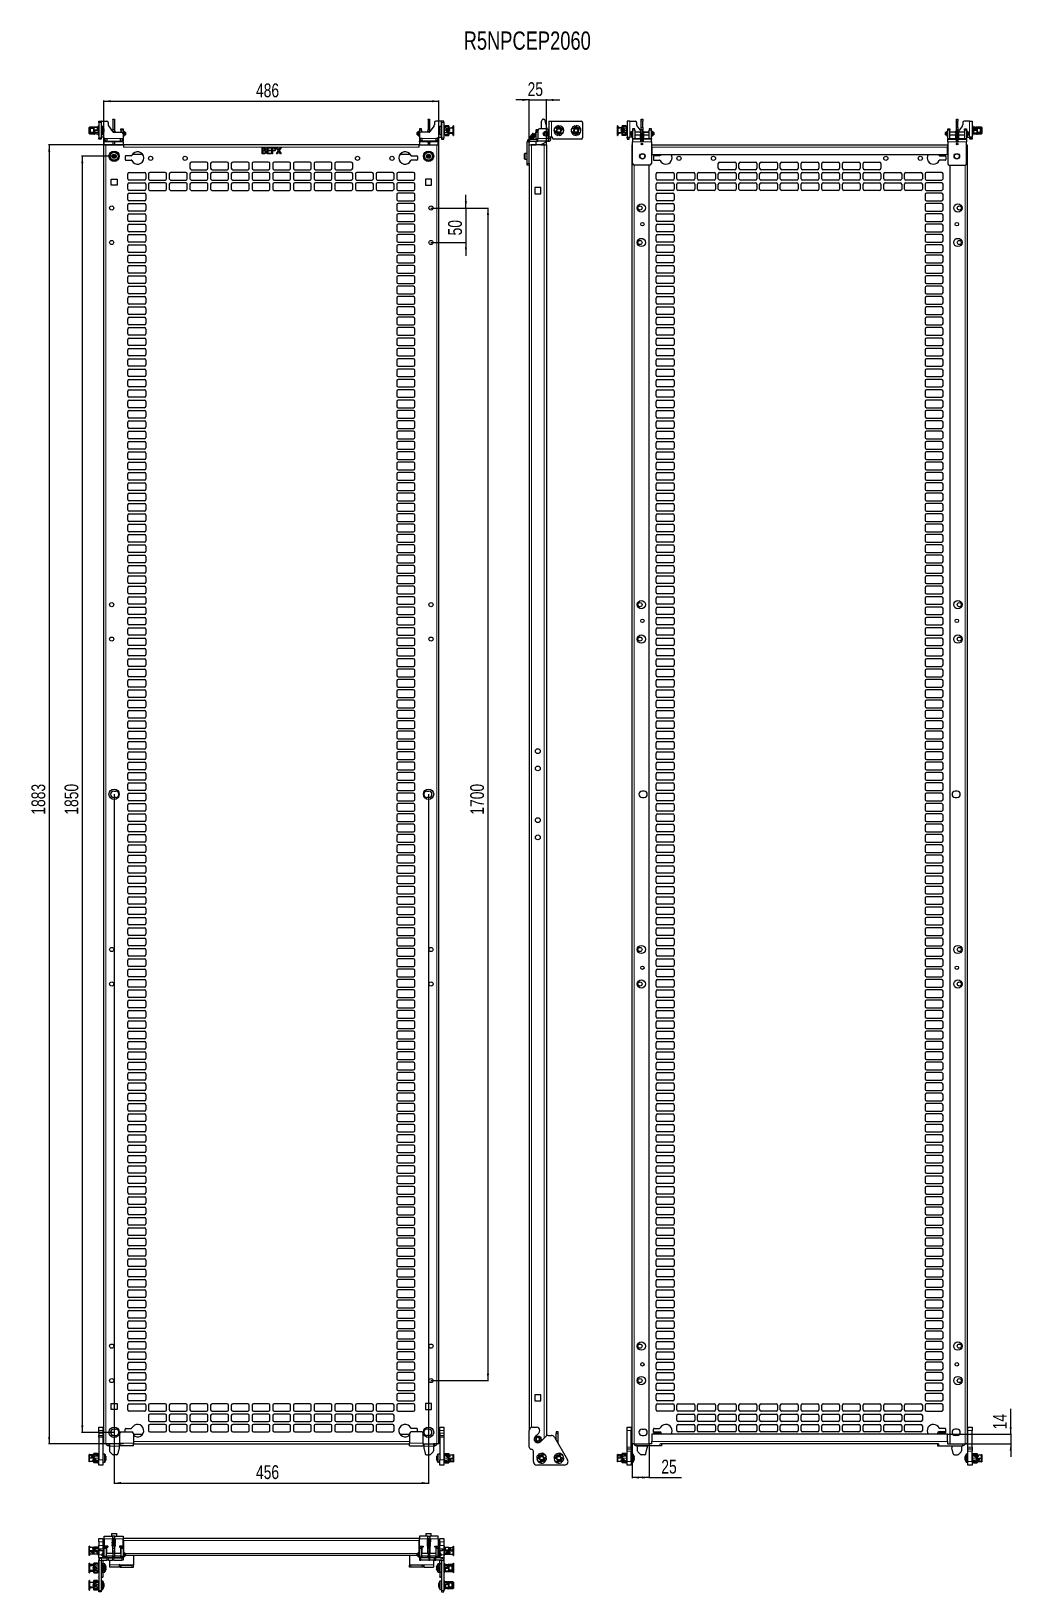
# Model space of a CAD drawing. Header units: millimetres. Extents: x -599 to 823, y -273 to 1990.
import ezdxf

# ---------------------------------------------------------------- set-up
doc = ezdxf.new("R2010")
doc.units = ezdxf.units.MM
doc.layers.add('FORMAT', color=7, linetype='Continuous')
doc.styles.add('SLDTEXTSTYLE0', font='TXT', dxfattribs={"width": 0.75})
doc.dimstyles.new('SLDDIMSTYLE0', dxfattribs={"dimtxt": 20, "dimasz": 10, "dimexe": 0, "dimexo": 0.0625, "dimgap": 5, "dimtad": 2, "dimdec": 1, "dimrnd": 1e-09, "dimzin": 12, "dimdsep": 46, "dimtxsty": 'SLDTEXTSTYLE0', "dimsah": 1, "dimcen": 0.09, "dimadec": 0, "dimazin": 3, "dimtfac": 1, "dimtofl": 0, "dimtmove": 0, "dimatfit": 3, "dimfxl": 0, "dimfrac": 2, "dimtolj": 1, "dimtzin": 12, "dimarcsym": 0})
doc.dimstyles.new('SLDDIMSTYLE1', dxfattribs={"dimtxt": 20, "dimasz": 10, "dimexe": 0, "dimexo": 0.0625, "dimgap": 5, "dimtad": 2, "dimdec": 1, "dimrnd": 1e-09, "dimzin": 12, "dimdsep": 46, "dimtxsty": 'SLDTEXTSTYLE0', "dimsah": 1, "dimcen": 0.09, "dimadec": 0, "dimazin": 3, "dimtfac": 1, "dimtmove": 0, "dimatfit": 0, "dimfxl": 0, "dimfrac": 2, "dimtolj": 1, "dimtzin": 12, "dimarcsym": 0})

msp = doc.modelspace()

# ---------------------------------------------------------------- texts
at = {"layer": 'FORMAT', "insert": (28.58, 1989.14), "char_height": 26.4583, "attachment_point": 1, "style": 'SLDTEXTSTYLE0'}
msp.add_mtext('R5NPCEP2060', dxfattribs=at)

# ---------------------------------------------------------------- blocks, each defined once
blk = doc.blocks.new('_D')
at = {"layer": 'FORMAT'}
for p, q in [((-464.9, 1824.8), (-573.5, 1824.8)), ((-572.5, 1824.8), (-572.5, -58.3)), ((-464.9, -58.3), (-573.5, -58.3))]:
    blk.add_line(p, q, dxfattribs=at)
for points in [[(-572.5, 1824.8), (-574.1, 1814.8), (-571, 1814.8)], [(-572.5, -58.3), (-571, -48.3), (-574.1, -48.3)]]:
    blk.add_solid(points, dxfattribs=at)
at = {"layer": 'FORMAT', "insert": (-598.3, 853.7), "char_height": 20, "attachment_point": 1, "rotation": 90, "style": 'SLDTEXTSTYLE0'}
blk.add_mtext('1883', dxfattribs=at)
blk = doc.blocks.new('_D_1')
at = {"layer": 'FORMAT'}
for p, q in [((-493.4, 1824.8), (-493.4, 1889)), ((-493.4, 1888), (-7.4, 1888)), ((-7.4, 1824.8), (-7.4, 1889))]:
    blk.add_line(p, q, dxfattribs=at)
for points in [[(-493.4, 1888), (-483.4, 1886.5), (-483.4, 1889.6)], [(-7.4, 1888), (-17.4, 1889.6), (-17.4, 1886.5)]]:
    blk.add_solid(points, dxfattribs=at)
at = {"layer": 'FORMAT', "insert": (-272.6, 1913.8), "char_height": 20, "attachment_point": 1, "style": 'SLDTEXTSTYLE0'}
blk.add_mtext('486', dxfattribs=at)
blk = doc.blocks.new('_D_2')
at = {"layer": 'FORMAT'}
for p, q in [((-18.9, 1733.2), (64.8, 1733.2)), ((63.8, 1733.2), (63.8, 33.2)), ((-18.9, 33.2), (64.8, 33.2))]:
    blk.add_line(p, q, dxfattribs=at)
for points in [[(63.8, 1733.2), (62.2, 1723.2), (65.3, 1723.2)], [(63.8, 33.2), (65.3, 43.2), (62.2, 43.2)]]:
    blk.add_solid(points, dxfattribs=at)
at = {"layer": 'FORMAT', "insert": (38, 853.7), "char_height": 20, "attachment_point": 1, "rotation": 90, "style": 'SLDTEXTSTYLE0'}
blk.add_mtext('1700', dxfattribs=at)
blk = doc.blocks.new('_D_3')
at = {"layer": 'FORMAT'}
for p, q in [((31.8, 1733.2), (31.8, 1752.5)), ((-18.9, 1733.2), (32.8, 1733.2)), ((31.8, 1733.2), (31.8, 1683.2)), ((-18.9, 1683.2), (32.8, 1683.2)), ((31.8, 1683.2), (31.8, 1664))]:
    blk.add_line(p, q, dxfattribs=at)
for points in [[(31.8, 1733.2), (33.3, 1743.2), (30.2, 1743.2)], [(31.8, 1683.2), (30.2, 1673.2), (33.3, 1673.2)]]:
    blk.add_solid(points, dxfattribs=at)
at = {"layer": 'FORMAT', "insert": (6, 1693.5), "char_height": 20, "attachment_point": 1, "rotation": 90, "style": 'SLDTEXTSTYLE0'}
blk.add_mtext('50', dxfattribs=at)
blk = doc.blocks.new('_D_4')
at = {"layer": 'FORMAT'}
for p, q in [((-478.4, 883.2), (-478.4, -116.3)), ((-22.4, 883.2), (-22.4, -116.3)), ((-478.4, -115.3), (-22.4, -115.3))]:
    blk.add_line(p, q, dxfattribs=at)
for points in [[(-478.4, -115.3), (-468.4, -116.8), (-468.4, -113.7)], [(-22.4, -115.3), (-32.4, -113.7), (-32.4, -116.8)]]:
    blk.add_solid(points, dxfattribs=at)
at = {"layer": 'FORMAT', "insert": (-272.6, -89.5), "char_height": 20, "attachment_point": 1, "style": 'SLDTEXTSTYLE0'}
blk.add_mtext('456', dxfattribs=at)
blk = doc.blocks.new('_D_5')
at = {"layer": 'FORMAT'}
for p, q in [((-478.4, 1808.2), (-525.5, 1808.2)), ((-524.5, 1808.2), (-524.5, -41.8)), ((-478.4, -41.8), (-525.5, -41.8))]:
    blk.add_line(p, q, dxfattribs=at)
for points in [[(-524.5, 1808.2), (-526.1, 1798.2), (-523, 1798.2)], [(-524.5, -41.8), (-523, -31.8), (-526.1, -31.8)]]:
    blk.add_solid(points, dxfattribs=at)
at = {"layer": 'FORMAT', "insert": (-550.3, 853.7), "char_height": 20, "attachment_point": 1, "rotation": 90, "style": 'SLDTEXTSTYLE0'}
blk.add_mtext('1850', dxfattribs=at)
blk = doc.blocks.new('_D_6')
at = {"layer": 'FORMAT'}
for p, q in [((123.6, 1889.9), (104.4, 1889.9)), ((123.6, 1824.8), (123.6, 1890.9)), ((123.6, 1889.9), (148.6, 1889.9)), ((148.6, 1824.8), (148.6, 1890.9)), ((148.6, 1889.9), (167.8, 1889.9))]:
    blk.add_line(p, q, dxfattribs=at)
for points in [[(123.6, 1889.9), (113.6, 1891.4), (113.6, 1888.3)], [(148.6, 1889.9), (158.6, 1888.3), (158.6, 1891.4)]]:
    blk.add_solid(points, dxfattribs=at)
at = {"layer": 'FORMAT', "insert": (121.3, 1915.6), "char_height": 20, "attachment_point": 1, "style": 'SLDTEXTSTYLE0'}
blk.add_mtext('25', dxfattribs=at)
blk = doc.blocks.new('_D_7')
at = {"layer": 'FORMAT'}
for p, q in [((272.8, -58.3), (272.8, -108.3)), ((297.8, -58.3), (297.8, -108.3)), ((297.8, -107.3), (272.8, -107.3)), ((297.8, -107.3), (344.7, -107.3))]:
    blk.add_line(p, q, dxfattribs=at)
for points in [[(272.8, -107.3), (282.8, -108.8), (282.8, -105.7)], [(297.8, -107.3), (287.8, -105.7), (287.8, -108.8)]]:
    blk.add_solid(points, dxfattribs=at)
at = {"layer": 'FORMAT', "insert": (315.2, -81.5), "char_height": 20, "attachment_point": 1, "style": 'SLDTEXTSTYLE0'}
blk.add_mtext('25', dxfattribs=at)
blk = doc.blocks.new('_D_8')
at = {"layer": 'FORMAT'}
for p, q in [((821.9, -44.3), (821.9, -7.9)), ((730.3, -44.3), (822.9, -44.3)), ((821.9, -44.3), (821.9, -58.3)), ((730.3, -58.3), (822.9, -58.3)), ((821.9, -58.3), (821.9, -77.5))]:
    blk.add_line(p, q, dxfattribs=at)
for points in [[(821.9, -44.3), (823.5, -34.3), (820.4, -34.3)], [(821.9, -58.3), (820.4, -68.3), (823.5, -68.3)]]:
    blk.add_solid(points, dxfattribs=at)
at = {"layer": 'FORMAT', "insert": (796.2, -37.4), "char_height": 20, "attachment_point": 1, "rotation": 90, "style": 'SLDTEXTSTYLE0'}
blk.add_mtext('14', dxfattribs=at)

# ---------------------------------------------------------------- dimensions: what is measured, and where the dimension line sits
at = {"layer": 'FORMAT'}
for base, p1, p2, angle, dimstyle, picture, middle in [((-7.4, 1888.05), (-493.4, 1824.75), (-7.4, 1824.75), 0, 'SLDDIMSTYLE0', '_D_1', (-250.4, 1888.05)), ((-572.55, -58.26), (-464.9, 1824.76), (-464.9, -58.26), 90, 'SLDDIMSTYLE0', '_D', (-572.55, 883.25)), ((-524.55, -41.75), (-478.4, 1808.25), (-478.4, -41.75), 90, 'SLDDIMSTYLE0', '_D_5', (-524.55, 883.25)), ((31.75, 1683.25), (-18.9, 1733.25), (-18.9, 1683.25), 90, 'SLDDIMSTYLE1', '_D_3', (31.75, 1708.25)), ((63.75, 33.25), (-18.9, 1733.25), (-18.9, 33.25), 90, 'SLDDIMSTYLE0', '_D_2', (63.75, 883.25)), ((-22.4, -115.25), (-478.4, 883.25), (-22.4, 883.25), 0, 'SLDDIMSTYLE0', '_D_4', (-250.4, -115.25)), ((821.94, -58.26), (730.29, -44.26), (730.29, -58.26), 90, 'SLDDIMSTYLE1', '_D_8', (821.94, -22.63))]:
    dim = msp.add_linear_dim(base=base, p1=p1, p2=p2, angle=angle, dimstyle=dimstyle, dxfattribs=at)
    dim.commit()
    dim.dimension.update_dxf_attribs({"geometry": picture, "text_midpoint": middle, "dimtype": 160})
for base, p1, p2, dimstyle, picture, middle in [((148.6, 1889.87), (123.6, 1824.75), (148.6, 1824.75), 'SLDDIMSTYLE1', '_D_6', (136.1, 1889.87)), ((272.79, -107.25), (297.79, -58.25), (272.79, -58.25), 'SLDDIMSTYLE0', '_D_7', (329.97, -107.25))]:
    dim = msp.add_linear_dim(base=base, p1=p1, p2=p2, dimstyle=dimstyle, dxfattribs=at)
    dim.commit()
    dim.dimension.update_dxf_attribs({"geometry": picture, "text_midpoint": middle, "dimtype": 160})

# ---------------------------------------------------------------- linework, layer by layer
at = {"color": 7, "linetype": 'Continuous', "lineweight": 25}
for p, q in [((-500.4, 1859.05), (-497.4, 1859.05)), ((-500.4, 1857.05), (-500.4, 1859.05)), ((-500.4, 1857.05), (-500.4, 1835.05)), ((-497.4, 1859.05), (-497.4, 1857.05)), ((-496.6, 1859.05), (-497.4, 1859.05)), ((-497.4, 1857.05), (-497.4, 1835.05)), ((-496.6, 1859.05), (-488.9, 1859.05)), ((-486.9, 1857.05), (-486.9, 1853.68)), ((-480, 1862.05), (-478, 1862.05)), ((-480, 1861.68), (-480, 1862.05)), ((-480, 1861.68), (-480, 1847.05)), ((-478, 1862.05), (-478, 1861.68)), ((-478, 1861.68), (-478, 1847.05)), ((-22.8, 1862.05), (-20.8, 1862.05)), ((-22.8, 1861.68), (-22.8, 1862.05)), ((-22.8, 1861.68), (-22.8, 1847.05)), ((-20.8, 1862.05), (-20.8, 1861.68)), ((-20.8, 1861.68), (-20.8, 1847.05)), ((-13.9, 1857.05), (-13.9, 1853.68)), ((-4.2, 1859.05), (-11.9, 1859.05)), ((-4.2, 1859.05), (-3.4, 1859.05)), ((-3.4, 1859.05), (-3.4, 1857.05)), ((-0.4, 1859.05), (-3.4, 1859.05)), ((-3.4, 1857.05), (-3.4, 1835.05)), ((-0.4, 1857.05), (-0.4, 1859.05)), ((-0.4, 1857.05), (-0.4, 1835.05)), ((141.48, 1850.05), (141.48, 1859.05)), ((144.48, 1862.05), (145.1, 1862.05)), ((145.58, 1861.68), (149.25, 1848.05)), ((152.1, 1859.05), (152.1, 1836.05)), ((152.1, 1859.05), (155.9, 1859.05)), ((155.9, 1859.05), (199.1, 1859.05)), ((201.1, 1857.05), (201.1, 1835.05)), ((269.59, 1859.05), (265.79, 1859.05)), ((265.79, 1859.05), (265.79, 1836.05)), ((269.59, 1859.05), (277.29, 1859.05)), ((279.29, 1857.05), (279.29, 1853.68)), ((286.19, 1862.05), (288.19, 1862.05)), ((286.19, 1859.05), (286.19, 1862.05)), ((286.19, 1850.05), (286.19, 1859.05)), ((288.19, 1862.05), (288.19, 1859.05)), ((288.19, 1850.05), (288.19, 1859.05)), ((743.39, 1862.05), (745.39, 1862.05)), ((743.39, 1859.05), (743.39, 1862.05)), ((743.39, 1850.05), (743.39, 1859.05)), ((745.39, 1862.05), (745.39, 1859.05)), ((745.39, 1850.05), (745.39, 1859.05)), ((752.29, 1857.05), (752.29, 1853.68)), ((761.99, 1859.05), (754.29, 1859.05)), ((761.99, 1859.05), (765.79, 1859.05)), ((765.79, 1859.05), (765.79, 1836.05)), ((-514.4, 1848.85), (-514.4, 1849.7)), ((-514.4, 1848.85), (-513.9, 1848.85)), ((-514.4, 1847.43), (-514.4, 1848.85)), ((-513.9, 1847.43), (-514.4, 1847.43)), ((-514.4, 1847.2), (-514.4, 1847.43)), ((-513.9, 1847.2), (-514.4, 1847.2)), ((-514.4, 1842.91), (-514.4, 1847.2)), ((-513.9, 1842.91), (-514.4, 1842.91)), ((-514.4, 1841.4), (-514.4, 1842.91)), ((-513.9, 1848.85), (-513.9, 1847.43)), ((-513.9, 1847.43), (-513.9, 1847.2)), ((-513.9, 1847.2), (-513.9, 1842.91)), ((-509, 1850.4), (-513.7, 1850.4)), ((-511.7, 1849.41), (-513.7, 1849.41)), ((-513.7, 1848.19), (-513.7, 1847.98)), ((-513.2, 1847.81), (-513.7, 1847.81)), ((-513.7, 1847.81), (-513.7, 1847.57)), ((-513.7, 1847.57), (-513.2, 1847.57)), ((-513.7, 1847.4), (-513.7, 1846.97)), ((-513.4, 1846.97), (-513.7, 1846.97)), ((-513.7, 1846.97), (-513.7, 1846.82)), ((-513.7, 1846.82), (-513.4, 1846.82)), ((-513.7, 1844.28), (-513.4, 1844.28)), ((-513.7, 1843.53), (-513.4, 1843.53)), ((-513.7, 1842.91), (-513.7, 1843.53)), ((-513.7, 1842.91), (-508.1, 1842.91)), ((-508.1, 1842.61), (-513.7, 1842.61)), ((-513.7, 1840.7), (-509, 1840.7)), ((-513.4, 1843.05), (-513.4, 1847.57)), ((-513.4, 1843.05), (-513.26, 1842.91)), ((-513.2, 1847.57), (-513.2, 1847.81)), ((-512.9, 1847.93), (-512.9, 1842.91)), ((-507.8, 1848.55), (-512.22, 1848.55)), ((-511.7, 1849.01), (-511.7, 1849.41)), ((-507.8, 1849.41), (-511.7, 1849.41)), ((-511.7, 1849.01), (-507.8, 1849.01)), ((-509, 1850.4), (-509, 1850.4)), ((-509, 1850.37), (-509, 1850.4)), ((-509, 1840.92), (-509, 1841.05)), ((-509, 1840.92), (-509, 1840.7)), ((-509, 1840.71), (-507.91, 1840.52)), ((-505.2, 1850.29), (-508.5, 1850.29)), ((-505.2, 1841.26), (-508.5, 1841.26)), ((-508.1, 1842.91), (-506.94, 1844.51)), ((-506.94, 1844.2), (-508.1, 1842.61)), ((-508.1, 1842.91), (-508.1, 1842.61)), ((-507.8, 1849.86), (-507.68, 1850.11)), ((-507.8, 1846.27), (-507.8, 1849.86)), ((-507.8, 1846.27), (-507.68, 1846.14)), ((-507.8, 1845.08), (-507.8, 1846.27)), ((-507.8, 1845.08), (-507.68, 1844.94)), ((-507.8, 1843.33), (-507.8, 1845.08)), ((-507.68, 1850.11), (-507.68, 1846.14)), ((-502.6, 1850.11), (-507.68, 1850.11)), ((-502.6, 1846.14), (-507.68, 1846.14)), ((-507.68, 1846.14), (-507.68, 1844.94)), ((-506.45, 1844.94), (-507.68, 1844.94)), ((-507.68, 1844.94), (-507.68, 1843.49)), ((-506.48, 1850.34), (-506.4, 1850.29)), ((-505.2, 1840.81), (-506.4, 1840.81)), ((-506.07, 1841.06), (-506.18, 1841.26)), ((-506.07, 1841.06), (-506.07, 1841.05)), ((-504.2, 1845.59), (-505.03, 1845.49)), ((-501.38, 1850.4), (-504.03, 1850.4)), ((-504.03, 1840.7), (-501.38, 1840.7)), ((-504, 1840.7), (-504.03, 1840.7)), ((-502.6, 1845.61), (-504, 1845.61)), ((-504, 1845.4), (-501.85, 1845.4)), ((-504, 1840.7), (-504, 1840.83)), ((-502.6, 1846.14), (-502.6, 1850.11)), ((-502.6, 1850.11), (-502.4, 1849.97)), ((-502.6, 1846.14), (-502.4, 1846.21)), ((-502.6, 1845.61), (-502.6, 1846.14)), ((-502.4, 1845.69), (-502.6, 1845.61)), ((-502.4, 1849.97), (-502.4, 1846.21)), ((-501.1, 1849.41), (-502.4, 1849.41)), ((-502.4, 1849.01), (-501.1, 1849.01)), ((-502.4, 1846.21), (-502.4, 1845.69)), ((-501.85, 1845.7), (-502.4, 1845.7)), ((-501.9, 1840.73), (-501.9, 1840.76)), ((-501.35, 1850.4), (-501.1, 1850.4)), ((-501.35, 1840.87), (-501.1, 1840.87)), ((-501.35, 1840.7), (-501.1, 1840.7)), ((-501.2, 1849.01), (-501.2, 1845.34)), ((-500.9, 1848.55), (-501.2, 1848.55)), ((-500.9, 1845.39), (-501.2, 1845.35)), ((-501.1, 1845.1), (-501.1, 1844.8)), ((-501.1, 1844.8), (-501.1, 1842.61)), ((-500.9, 1842.86), (-500.9, 1852.65)), ((-500.4, 1852.65), (-500.9, 1852.65)), ((-500.9, 1842.86), (-500.4, 1842.86)), ((-500.9, 1842.49), (-500.9, 1841.25)), ((-500.9, 1841.25), (-500.4, 1841.25)), ((-500.9, 1838.7), (-500.9, 1841.25)), ((-500.4, 1838.7), (-500.9, 1838.7)), ((-500.9, 1838.7), (-500.9, 1838.45)), ((-500.4, 1838.45), (-500.9, 1838.45)), ((-500.41, 1842.55), (-500.4, 1842.55)), ((-500.4, 1833.05), (-500.4, 1835.05)), ((-497.4, 1833.05), (-500.4, 1833.05)), ((-495.07, 1851.55), (-497.4, 1851.55)), ((-497.4, 1839.55), (-495.07, 1839.55)), ((-497.4, 1836.05), (-496.6, 1836.05)), ((-497.4, 1835.05), (-497.4, 1833.05)), ((-492.6, 1836.05), (-496.6, 1836.05)), ((-492.6, 1833.85), (-492.6, 1836.05)), ((-492.6, 1833.85), (-488.8, 1833.85)), ((-492.6, 1833.05), (-492.6, 1830.05)), ((-492.51, 1833.05), (-492.6, 1833.05)), ((-488.8, 1833.85), (-488.8, 1830.05)), ((-486.54, 1852.53), (-480.5, 1843.9)), ((-480, 1847.05), (-478, 1847.05)), ((-480, 1843.55), (-480, 1847.05)), ((-478, 1843.55), (-480, 1843.55)), ((-480, 1843.55), (-480, 1843.41)), ((-478.86, 1843.05), (-467.4, 1843.05)), ((-478, 1847.05), (-478, 1843.55)), ((-478, 1843.55), (-478, 1843.05)), ((-477.07, 1843.53), (-477.07, 1843.05)), ((-477.07, 1843.53), (-477.07, 1843.52)), ((-476.47, 1843.05), (-476.47, 1843.53)), ((-469.2, 1833.85), (-465.4, 1833.85)), ((-469.2, 1830.05), (-469.2, 1833.85)), ((-468.4, 1848.05), (-465.4, 1848.05)), ((-468.4, 1846.05), (-468.4, 1848.05)), ((-468.4, 1846.05), (-468.4, 1843.05)), ((-465.4, 1833.05), (-465.48, 1833.05)), ((-465.4, 1848.05), (-465.4, 1846.05)), ((-465.4, 1846.05), (-465.4, 1841.05)), ((-465.36, 1842.95), (-465.4, 1842.95)), ((-465.4, 1841.05), (-465.4, 1833.85)), ((-465.4, 1839.15), (-465.36, 1839.15)), ((-465.4, 1833.05), (-465.4, 1830.05)), ((-465.36, 1843.46), (-465.36, 1840.73)), ((-465.36, 1840.73), (-465.36, 1838.76)), ((-463.46, 1840.73), (-463.46, 1843.46)), ((-462.45, 1842.95), (-463.46, 1842.95)), ((-463.46, 1838.76), (-463.46, 1840.73)), ((-463.46, 1839.15), (-462.45, 1839.15)), ((-461.95, 1842.66), (-462.45, 1842.95)), ((-462.45, 1839.15), (-462.45, 1842.95)), ((-462.45, 1839.15), (-461.95, 1839.44)), ((-461.95, 1842.66), (-461.95, 1839.44)), ((-38.25, 1842.95), (-38.75, 1842.66)), ((-38.75, 1839.44), (-38.75, 1842.66)), ((-38.75, 1839.44), (-38.25, 1839.15)), ((-37.3, 1842.95), (-38.25, 1842.95)), ((-38.25, 1842.95), (-38.25, 1839.15)), ((-38.25, 1839.15), (-37.3, 1839.15)), ((-37.3, 1843.42), (-37.3, 1842.05)), ((-37.3, 1842.05), (-37.3, 1838.72)), ((-32.4, 1848.05), (-35.4, 1848.05)), ((-35.4, 1848.05), (-35.4, 1846.05)), ((-35.4, 1846.05), (-35.4, 1841.05)), ((-35.4, 1842.05), (-35.4, 1843.42)), ((-35.4, 1842.95), (-35.4, 1842.95)), ((-35.4, 1838.72), (-35.4, 1842.05)), ((-35.4, 1841.05), (-35.4, 1833.85)), ((-35.4, 1839.15), (-35.4, 1839.15)), ((-31.6, 1833.85), (-35.4, 1833.85)), ((-35.4, 1833.05), (-35.4, 1830.05)), ((-35.4, 1833.05), (-35.31, 1833.05)), ((-21.94, 1843.05), (-33.4, 1843.05)), ((-32.4, 1846.05), (-32.4, 1848.05)), ((-32.4, 1846.05), (-32.4, 1843.05)), ((-31.6, 1830.05), (-31.6, 1833.85)), ((-24.37, 1843.15), (-24.37, 1843.05)), ((-23.77, 1843.05), (-23.77, 1843.15)), ((-22.8, 1847.05), (-20.8, 1847.05)), ((-22.8, 1843.55), (-22.8, 1847.05)), ((-20.8, 1843.55), (-22.8, 1843.55)), ((-22.8, 1843.55), (-22.8, 1843.05)), ((-20.8, 1847.05), (-20.8, 1843.55)), ((-20.8, 1843.55), (-20.8, 1843.41)), ((-14.26, 1852.53), (-20.3, 1843.9)), ((-8.2, 1833.85), (-12, 1833.85)), ((-12, 1833.85), (-12, 1830.05)), ((-8.28, 1833.05), (-8.2, 1833.05)), ((-8.2, 1836.05), (-4.2, 1836.05)), ((-8.2, 1833.85), (-8.2, 1836.05)), ((-8.2, 1833.05), (-8.2, 1830.05)), ((-7.8, 1843.69), (-7.82, 1843.69)), ((-3.4, 1851.55), (-5.72, 1851.55)), ((-5.72, 1839.55), (-3.4, 1839.55)), ((-3.4, 1836.05), (-4.2, 1836.05)), ((-3.4, 1835.05), (-3.4, 1833.05)), ((-3.4, 1833.05), (-0.4, 1833.05)), ((0.1, 1852.65), (-0.4, 1852.65)), ((-0.4, 1847.41), (0.1, 1847.41)), ((-0.4, 1845.58), (0.1, 1845.58)), ((0.1, 1841.25), (-0.4, 1841.25)), ((0.1, 1839.93), (-0.4, 1839.93)), ((-0.4, 1838.45), (0.1, 1838.45)), ((-0.4, 1833.05), (-0.4, 1835.05)), ((0.1, 1852.65), (0.1, 1847.41)), ((0.1, 1849.49), (0.34, 1849.41)), ((0.1, 1846.88), (0.1, 1847.41)), ((0.1, 1845.58), (0.1, 1841.25)), ((0.1, 1842.06), (0.3, 1842.09)), ((0.1, 1841.25), (0.1, 1839.93)), ((0.1, 1839.93), (0.1, 1838.45)), ((0.13, 1842.55), (0.3, 1842.55)), ((0.3, 1850.68), (0.3, 1850.99)), ((0.3, 1850.37), (0.3, 1850.68)), ((0.3, 1850.37), (0.3, 1849.99)), ((0.3, 1849.41), (10.9, 1849.41)), ((0.55, 1846.82), (0.3, 1846.82)), ((0.55, 1846.69), (0.3, 1846.69)), ((0.55, 1845.57), (0.3, 1845.57)), ((0.3, 1840.42), (0.3, 1842.61)), ((0.3, 1840.11), (0.3, 1840.42)), ((1.6, 1849.7), (0.4, 1849.7)), ((0.4, 1849.4), (0.4, 1849.7)), ((0.4, 1845.53), (0.4, 1846.69)), ((1.6, 1851.5), (1.05, 1851.5)), ((1.6, 1851.27), (1.05, 1851.27)), ((1.05, 1850.97), (1.6, 1850.97)), ((3.2, 1839.83), (1.05, 1839.83)), ((1.6, 1839.6), (1.05, 1839.6)), ((1.1, 1846.28), (1.1, 1846.12)), ((1.8, 1852.55), (1.6, 1852.43)), ((1.6, 1851.82), (1.6, 1852.43)), ((1.8, 1851.89), (1.6, 1851.82)), ((1.6, 1849.41), (1.6, 1851.82)), ((1.6, 1838.77), (1.6, 1839.83)), ((1.6, 1838.77), (1.8, 1838.67)), ((1.6, 1838.67), (1.6, 1838.77)), ((1.6, 1838.67), (1.8, 1838.55)), ((6.89, 1852.55), (1.8, 1852.55)), ((1.8, 1852.55), (1.8, 1851.89)), ((1.8, 1851.89), (1.8, 1849.41)), ((1.8, 1851.89), (6.89, 1851.89)), ((1.8, 1839.83), (1.8, 1838.67)), ((1.8, 1838.67), (6.89, 1838.67)), ((1.8, 1838.67), (1.8, 1838.55)), ((1.8, 1838.55), (6.89, 1838.55)), ((3.2, 1846.67), (3.2, 1845.72)), ((4.4, 1847.81), (7.7, 1847.81)), ((7.7, 1847.57), (4.4, 1847.57)), ((7.7, 1844.62), (4.4, 1844.62)), ((4.4, 1844.52), (7.7, 1844.52)), ((5.27, 1846.14), (5.27, 1846.18)), ((5.6, 1845.68), (5.84, 1845.63)), ((5.93, 1845.62), (5.84, 1845.64)), ((6.15, 1841.02), (7.3, 1842.61)), ((6.68, 1841.76), (6.89, 1841.76)), ((7, 1852.35), (6.89, 1852.55)), ((6.89, 1851.89), (6.89, 1852.55)), ((6.89, 1849.41), (6.89, 1851.89)), ((7, 1851.76), (6.89, 1851.89)), ((6.89, 1846.92), (6.89, 1847.57)), ((6.89, 1844.62), (6.89, 1845.55)), ((6.89, 1841.76), (6.89, 1842.04)), ((6.89, 1841.76), (7, 1841.9)), ((6.89, 1838.67), (6.89, 1841.76)), ((6.89, 1838.67), (7, 1838.84)), ((6.89, 1838.55), (7, 1838.75)), ((6.89, 1838.55), (6.89, 1838.67)), ((7, 1852.35), (7, 1851.76)), ((7, 1851.76), (7, 1849.41)), ((7, 1849.5), (7.08, 1849.41)), ((7, 1847.57), (7, 1846.93)), ((7, 1845.56), (7, 1844.62)), ((7, 1842.2), (7, 1841.9)), ((10.9, 1842.09), (7, 1842.09)), ((7, 1841.9), (7, 1838.84)), ((7, 1841.6), (7.08, 1841.69)), ((7, 1841.69), (10.9, 1841.69)), ((7, 1838.84), (7, 1838.75)), ((7.26, 1842.55), (12.1, 1842.55)), ((7.3, 1842.61), (12.9, 1842.61)), ((8.2, 1847.35), (8.2, 1846.98)), ((8.2, 1845.4), (8.2, 1846.98)), ((8.2, 1845.4), (8.2, 1845.01)), ((10.9, 1849.41), (12.9, 1849.41)), ((10.9, 1842.09), (10.9, 1841.69)), ((12.1, 1842.55), (12.16, 1842.61)), ((12.1, 1842.55), (12.1, 1842.61)), ((12.4, 1850.29), (12.9, 1850.29)), ((12.4, 1841.3), (12.4, 1840.81)), ((12.9, 1841.3), (12.4, 1841.3)), ((12.4, 1840.81), (12.9, 1840.81)), ((12.9, 1841.3), (12.9, 1841.55)), ((12.9, 1840.81), (12.9, 1841.3)), ((13.6, 1852.55), (13.1, 1852.55)), ((13.1, 1852.55), (13.1, 1852.55)), ((13.1, 1852.55), (13.6, 1852.55)), ((13.1, 1849.62), (13.1, 1852.55)), ((13.1, 1849.62), (13.6, 1849.62)), ((13.1, 1849.39), (13.1, 1849.62)), ((13.1, 1840), (13.1, 1842.63)), ((13.1, 1840), (13.6, 1840)), ((13.1, 1838.55), (13.1, 1840)), ((13.1, 1838.55), (13.6, 1838.55)), ((13.1, 1838.55), (13.1, 1838.55)), ((13.1, 1838.55), (13.6, 1838.55)), ((13.58, 1842.93), (13.6, 1842.93)), ((13.6, 1852.55), (13.6, 1852.55)), ((13.6, 1852.55), (13.6, 1849.62)), ((13.6, 1849.62), (13.6, 1848.85)), ((13.6, 1848.85), (13.6, 1843.04)), ((13.6, 1843.04), (13.6, 1842.93)), ((13.6, 1842.93), (13.6, 1840)), ((13.6, 1840), (13.6, 1838.55)), ((13.6, 1838.55), (13.6, 1838.55)), ((123.66, 1834.85), (123.71, 1834.8)), ((123.98, 1834.28), (124.03, 1834.23)), ((124.06, 1835.36), (124.11, 1835.31)), ((124.4, 1833.05), (134.8, 1833.05)), ((124.47, 1835.87), (124.51, 1835.82)), ((124.76, 1834.79), (124.74, 1834.93)), ((124.87, 1836.38), (124.92, 1836.33)), ((124.9, 1833.71), (125.29, 1833.41)), ((125.16, 1835.31), (125.14, 1835.45)), ((125.27, 1836.89), (125.32, 1836.84)), ((125.27, 1833.18), (125.4, 1833.09)), ((125.29, 1833.41), (125.37, 1833.35)), ((125.4, 1833.07), (125.39, 1833.05)), ((125.56, 1835.82), (125.54, 1835.96)), ((125.67, 1837.4), (125.72, 1837.35)), ((125.96, 1836.34), (125.94, 1836.47)), ((126.02, 1833.05), (126.03, 1833.2)), ((126.12, 1838.29), (126.07, 1838.25)), ((126.07, 1837.92), (126.13, 1837.86)), ((126.36, 1836.86), (126.34, 1836.98)), ((130.04, 1839.91), (130.43, 1839.6)), ((130.8, 1840.07), (130.41, 1840.38)), ((130.43, 1839.6), (130.51, 1839.54)), ((130.88, 1840.01), (130.8, 1840.07)), ((133.95, 1843.57), (131.16, 1840.04)), ((131.16, 1840.04), (131.16, 1840.04)), ((131.63, 1839.67), (134.42, 1843.2)), ((131.78, 1839.35), (133.8, 1842.09)), ((133.8, 1843.69), (132.58, 1842.15)), ((133.8, 1843.38), (133.8, 1846.55)), ((133.8, 1833.05), (133.8, 1842.41)), ((134.3, 1847.05), (136.57, 1847.05)), ((134.42, 1843.2), (134.42, 1843.2)), ((134.8, 1833.05), (134.8, 1830.05)), ((136.3, 1833.05), (134.8, 1833.05)), ((136.3, 1846.05), (136.3, 1833.85)), ((136.3, 1830.05), (136.3, 1833.85)), ((149.3, 1848.05), (138.3, 1848.05)), ((151.3, 1833.85), (151.3, 1846.05)), ((151.3, 1833.85), (151.3, 1830.05)), ((155.9, 1836.05), (152.1, 1836.05)), ((152.1, 1833.85), (152.1, 1836.05)), ((152.1, 1833.85), (155.1, 1833.85)), ((155.1, 1833.85), (155.1, 1836.05)), ((157.4, 1836.05), (155.9, 1836.05)), ((157.4, 1835.05), (157.4, 1836.05)), ((199.1, 1833.05), (159.4, 1833.05)), ((159.61, 1845.2), (162.61, 1844.39)), ((162.83, 1842.55), (160.53, 1842.06)), ((160.53, 1842.06), (160.63, 1842.29)), ((160.63, 1842.29), (162.71, 1842.73)), ((160.76, 1849.34), (160.64, 1849.41)), ((163.72, 1848.54), (160.72, 1849.35)), ((163.22, 1849.3), (161.84, 1850.82)), ((161.96, 1844.13), (162.44, 1844.28)), ((162.85, 1842.17), (162.58, 1842.5)), ((162.85, 1842.17), (162.99, 1842.3)), ((162.92, 1848.76), (163.35, 1849.15)), ((162.99, 1842.3), (163.51, 1842.77)), ((163.22, 1849.3), (163.35, 1849.15)), ((163.23, 1842.84), (163.42, 1842.88)), ((163.35, 1849.15), (163.82, 1848.63)), ((163.4, 1842.67), (163.35, 1842.66)), ((163.69, 1848.78), (163.49, 1848.61)), ((165.67, 1840.52), (165.31, 1838.57)), ((165.72, 1840.49), (166.95, 1840.43)), ((166.19, 1850.65), (166.04, 1852.63)), ((167.48, 1850.61), (166.25, 1850.67)), ((167, 1840.45), (167.16, 1838.47)), ((167.53, 1850.58), (167.89, 1852.53)), ((169.84, 1841.95), (169.38, 1842.47)), ((169.47, 1842.56), (172.48, 1841.75)), ((169.51, 1842.32), (169.7, 1842.49)), ((170.2, 1848.8), (169.68, 1848.33)), ((169.97, 1848.26), (169.77, 1848.22)), ((169.79, 1848.43), (169.84, 1848.44)), ((170.28, 1842.34), (169.84, 1841.95)), ((169.98, 1841.8), (169.84, 1841.95)), ((169.98, 1841.8), (171.35, 1840.28)), ((170.35, 1848.93), (170.2, 1848.8)), ((170.35, 1848.93), (170.62, 1848.6)), ((170.37, 1848.55), (172.67, 1849.04)), ((172.56, 1848.81), (170.49, 1848.37)), ((173.59, 1845.9), (170.58, 1846.71)), ((171.24, 1846.97), (170.76, 1846.82)), ((172.43, 1841.76), (172.55, 1841.69)), ((172.56, 1848.81), (172.67, 1849.04)), ((184.79, 1843.9), (187.9, 1843.67)), ((185.16, 1848.19), (185.03, 1848.24)), ((188.22, 1847.96), (185.12, 1848.19)), ((187.58, 1848.61), (185.95, 1849.85)), ((188.45, 1841.9), (186.28, 1840.99)), ((186.28, 1840.99), (186.34, 1841.24)), ((186.34, 1841.24), (188.3, 1842.05)), ((187.3, 1843.29), (187.75, 1843.53)), ((187.38, 1848.02), (187.74, 1848.49)), ((187.58, 1848.61), (187.74, 1848.49)), ((187.74, 1848.49), (188.3, 1848.06)), ((188.14, 1848.19), (187.98, 1847.98)), ((188.22, 1848.12), (188.07, 1847.97)), ((188.54, 1841.53), (188.21, 1841.8)), ((188.54, 1841.53), (188.66, 1841.69)), ((188.66, 1841.69), (189.08, 1842.25)), ((188.79, 1842.26), (188.97, 1842.34)), ((188.99, 1842.13), (188.94, 1842.11)), ((190.26, 1850.48), (189.73, 1852.4)), ((191.52, 1850.68), (190.3, 1850.52)), ((191.58, 1850.66), (191.57, 1852.65)), ((191.62, 1840.44), (191.62, 1838.45)), ((191.67, 1840.42), (192.89, 1840.58)), ((192.94, 1840.62), (193.46, 1838.7)), ((194.54, 1849.41), (194.11, 1848.85)), ((194.2, 1848.97), (194.25, 1848.99)), ((194.41, 1848.84), (194.22, 1848.76)), ((194.66, 1849.57), (194.54, 1849.41)), ((194.66, 1849.57), (194.98, 1849.3)), ((194.75, 1849.2), (196.91, 1850.11)), ((196.85, 1849.86), (194.9, 1849.05)), ((195.46, 1842.61), (194.9, 1843.04)), ((194.97, 1842.98), (195.13, 1843.13)), ((194.98, 1843.14), (198.08, 1842.91)), ((195.06, 1842.91), (195.22, 1843.12)), ((198.4, 1847.2), (195.3, 1847.43)), ((195.89, 1847.81), (195.45, 1847.57)), ((195.81, 1843.08), (195.46, 1842.61)), ((195.62, 1842.49), (195.46, 1842.61)), ((195.62, 1842.49), (197.25, 1841.25)), ((196.85, 1849.86), (196.91, 1850.11)), ((198.04, 1842.91), (198.17, 1842.86)), ((252.29, 1852.55), (251.79, 1852.55)), ((251.79, 1851.79), (251.79, 1852.55)), ((252.29, 1851.79), (251.79, 1851.79)), ((251.79, 1848.72), (251.79, 1851.79)), ((251.8, 1848.72), (251.79, 1848.72)), ((251.79, 1848.63), (251.79, 1848.72)), ((251.79, 1842.77), (251.79, 1848.63)), ((251.79, 1841.71), (251.79, 1842.77)), ((252.29, 1841.71), (251.79, 1841.71)), ((251.79, 1838.63), (251.79, 1841.71)), ((252.29, 1838.63), (251.79, 1838.63)), ((251.79, 1838.55), (251.79, 1838.63)), ((251.79, 1838.55), (252.29, 1838.55)), ((252.29, 1852.55), (252.29, 1851.79)), ((252.29, 1851.79), (252.29, 1849.13)), ((252.29, 1842.32), (252.29, 1841.71)), ((252.29, 1841.71), (252.29, 1838.63)), ((252.29, 1838.63), (252.29, 1838.55)), ((252.99, 1850.29), (252.49, 1850.29)), ((252.99, 1850.02), (252.49, 1850.02)), ((252.49, 1850.02), (252.49, 1849.55)), ((252.49, 1849.55), (252.99, 1849.55)), ((258.09, 1849.15), (252.49, 1849.15)), ((254.49, 1842.3), (252.49, 1842.3)), ((252.99, 1841.08), (252.49, 1841.08)), ((252.99, 1840.81), (252.49, 1840.81)), ((252.99, 1849.55), (252.99, 1850.02)), ((254.49, 1841.69), (253.82, 1841.69)), ((258.09, 1841.95), (254.1, 1841.95)), ((254.49, 1849.15), (254.49, 1849.41)), ((258.32, 1849.41), (254.49, 1849.41)), ((265.09, 1842.3), (254.49, 1842.3)), ((258.32, 1841.69), (254.49, 1841.69)), ((257.19, 1846.6), (257.19, 1846.97)), ((257.19, 1846.6), (257.19, 1845)), ((257.19, 1844.62), (257.19, 1845)), ((260.99, 1847.44), (257.69, 1847.44)), ((257.69, 1847.25), (260.99, 1847.25)), ((257.69, 1844.28), (260.99, 1844.28)), ((260.99, 1844.13), (257.69, 1844.13)), ((259.25, 1850.49), (258.09, 1849.15)), ((258.09, 1842.3), (258.09, 1841.95)), ((258.39, 1841.6), (258.09, 1841.95)), ((258.11, 1842.3), (258.39, 1841.97)), ((258.51, 1852.55), (258.39, 1852.35)), ((258.39, 1852.35), (258.51, 1852.55)), ((258.39, 1849.5), (258.39, 1852.35)), ((258.39, 1846.48), (258.39, 1847.25)), ((258.39, 1844.28), (258.39, 1845.11)), ((258.39, 1839.96), (258.39, 1842.3)), ((258.51, 1839.88), (258.39, 1839.96)), ((258.39, 1838.75), (258.39, 1839.96)), ((258.39, 1838.75), (258.51, 1838.55)), ((258.51, 1838.55), (258.39, 1838.75)), ((258.39, 1838.75), (258.39, 1838.75)), ((258.51, 1852.55), (258.51, 1849.63)), ((263.59, 1852.55), (258.51, 1852.55)), ((258.51, 1847.25), (258.51, 1846.51)), ((258.51, 1845.13), (258.51, 1844.28)), ((258.51, 1842.3), (258.51, 1839.88)), ((263.59, 1839.88), (258.51, 1839.88)), ((258.51, 1839.88), (258.51, 1838.55)), ((263.59, 1838.55), (258.51, 1838.55)), ((259.48, 1845.26), (259.54, 1845.26)), ((260.12, 1845.81), (260.12, 1845.77)), ((262.19, 1851.5), (264.34, 1851.5)), ((262.19, 1845.32), (262.19, 1846.28)), ((263.79, 1852.43), (263.59, 1852.55)), ((263.59, 1851.5), (263.59, 1852.55)), ((263.59, 1852.55), (263.79, 1852.43)), ((263.59, 1839.88), (263.59, 1842.3)), ((263.79, 1839.92), (263.59, 1839.88)), ((263.59, 1838.55), (263.59, 1839.88)), ((263.59, 1838.55), (263.79, 1838.67)), ((263.79, 1838.67), (263.59, 1838.55)), ((263.79, 1852.43), (263.79, 1851.5)), ((263.79, 1842.3), (263.79, 1839.92)), ((263.79, 1841.4), (264.99, 1841.4)), ((264.34, 1839.98), (263.79, 1839.98)), ((263.79, 1839.92), (263.79, 1838.67)), ((263.79, 1839.6), (264.34, 1839.6)), ((264.29, 1845.72), (264.29, 1845.89)), ((264.84, 1846.43), (265.09, 1846.43)), ((264.84, 1846.34), (265.09, 1846.34)), ((264.84, 1845.21), (265.09, 1845.21)), ((264.84, 1845.17), (265.09, 1845.17)), ((264.99, 1846.34), (264.99, 1845.21)), ((264.99, 1842.32), (264.99, 1841.4)), ((265.29, 1841.71), (264.99, 1841.77)), ((265.29, 1841.45), (264.99, 1841.54)), ((265.09, 1850.99), (265.09, 1849.15)), ((265.09, 1841.75), (265.09, 1842.3)), ((265.09, 1840.48), (265.09, 1840.92)), ((265.09, 1840.48), (265.09, 1840.11)), ((265.29, 1849.39), (265.14, 1849.36)), ((265.79, 1852.65), (265.29, 1852.65)), ((265.29, 1851.88), (265.29, 1852.65)), ((265.29, 1850.82), (265.29, 1851.88)), ((265.29, 1851.88), (265.79, 1851.88)), ((265.29, 1850.82), (265.79, 1850.82)), ((265.29, 1846.84), (265.29, 1850.82)), ((265.79, 1846.84), (265.29, 1846.84)), ((265.29, 1846.47), (265.29, 1846.84)), ((265.29, 1845.15), (265.29, 1844.99)), ((265.29, 1838.45), (265.29, 1844.99)), ((265.79, 1844.99), (265.29, 1844.99)), ((265.29, 1838.45), (265.79, 1838.45)), ((265.79, 1836.05), (269.59, 1836.05)), ((265.79, 1835.05), (265.79, 1836.05)), ((265.79, 1835.05), (265.79, 1833.05)), ((265.79, 1833.05), (268.79, 1833.05)), ((268.79, 1836.05), (268.79, 1835.05)), ((268.79, 1833.05), (268.79, 1835.05)), ((273.59, 1836.05), (269.59, 1836.05)), ((270.64, 1842.95), (270.14, 1842.66)), ((270.14, 1839.44), (270.14, 1842.66)), ((270.14, 1839.44), (270.64, 1839.15)), ((271.7, 1842.95), (270.64, 1842.95)), ((270.64, 1842.95), (270.64, 1839.15)), ((270.64, 1839.15), (271.7, 1839.15)), ((271.7, 1843.08), (271.7, 1838.38)), ((276.59, 1848.05), (273.59, 1848.05)), ((273.59, 1848.05), (273.59, 1846.05)), ((273.59, 1846.05), (273.59, 1833.85)), ((273.59, 1833.05), (273.59, 1829.25)), ((285.69, 1833.05), (273.59, 1833.05)), ((276.59, 1846.05), (276.59, 1848.05)), ((276.59, 1846.05), (276.59, 1833.85)), ((284.76, 1842.95), (276.59, 1842.95)), ((276.59, 1839.15), (284.75, 1839.15)), ((276.59, 1833.85), (277.39, 1833.85)), ((277.39, 1833.85), (277.39, 1833.05)), ((279.66, 1852.53), (285.3, 1844.48)), ((284.65, 1833.15), (284.64, 1833.09)), ((284.64, 1833.09), (284.64, 1833.05)), ((284.75, 1833.55), (284.65, 1833.15)), ((284.77, 1843.29), (284.75, 1841.68)), ((285.24, 1833.05), (285.25, 1833.11)), ((285.25, 1833.11), (285.3, 1833.3)), ((285.35, 1841.67), (285.37, 1843.28)), ((286.19, 1842.95), (285.36, 1842.95)), ((285.47, 1836.84), (285.37, 1836.97)), ((285.69, 1829.25), (285.69, 1833.05)), ((285.87, 1836.47), (285.75, 1836.54)), ((286.19, 1847.05), (286.19, 1850.05)), ((286.19, 1847.05), (288.19, 1847.05)), ((286.19, 1846.55), (286.19, 1847.05)), ((286.19, 1840.87), (286.19, 1846.55)), ((288.19, 1850.05), (288.19, 1847.05)), ((288.19, 1847.05), (288.19, 1846.55)), ((288.19, 1840.95), (288.19, 1846.55)), ((288.19, 1843.05), (289.16, 1843.05)), ((289.16, 1842.95), (288.19, 1842.95)), ((300.79, 1833.05), (288.69, 1833.05)), ((288.69, 1833.05), (288.69, 1829.25)), ((289.16, 1843.15), (289.13, 1840.5)), ((289.23, 1837.7), (289.47, 1837.47)), ((289.66, 1839.15), (297.79, 1839.15)), ((289.73, 1839.47), (289.68, 1839.87)), ((289.72, 1839.89), (289.76, 1843.15)), ((289.73, 1839.41), (289.73, 1839.47)), ((289.76, 1843.05), (297.79, 1843.05)), ((297.79, 1842.95), (289.76, 1842.95)), ((296.99, 1833.05), (296.99, 1833.85)), ((296.99, 1833.85), (297.79, 1833.85)), ((297.79, 1848.05), (297.79, 1846.05)), ((300.79, 1848.05), (297.79, 1848.05)), ((297.79, 1833.85), (297.79, 1846.05)), ((300.79, 1846.05), (300.79, 1848.05)), ((300.79, 1833.85), (300.79, 1846.05)), ((300.8, 1842.95), (300.79, 1842.95)), ((300.79, 1839.15), (300.8, 1839.15)), ((300.79, 1829.25), (300.79, 1833.05)), ((300.8, 1843.42), (300.8, 1838.72)), ((302.7, 1838.72), (302.7, 1843.42)), ((303.64, 1842.95), (302.7, 1842.95)), ((302.7, 1839.15), (303.64, 1839.15)), ((304.14, 1842.66), (303.64, 1842.95)), ((303.64, 1839.15), (303.64, 1842.95)), ((303.64, 1839.15), (304.14, 1839.44)), ((304.14, 1842.66), (304.14, 1839.44)), ((727.84, 1842.95), (727.34, 1842.66)), ((727.34, 1839.44), (727.34, 1842.66)), ((727.34, 1839.44), (727.84, 1839.15)), ((728.86, 1842.95), (727.84, 1842.95)), ((727.84, 1842.95), (727.84, 1839.15)), ((727.84, 1839.15), (728.86, 1839.15)), ((728.86, 1843.46), (728.86, 1838.76)), ((730.76, 1838.76), (730.76, 1843.46)), ((730.79, 1842.95), (730.76, 1842.95)), ((730.76, 1839.15), (730.79, 1839.15)), ((730.79, 1848.05), (733.79, 1848.05)), ((730.79, 1846.05), (730.79, 1848.05)), ((730.79, 1833.85), (730.79, 1846.05)), ((730.79, 1829.25), (730.79, 1833.05)), ((730.79, 1833.05), (742.89, 1833.05)), ((733.79, 1848.05), (733.79, 1846.05)), ((733.79, 1833.85), (733.79, 1846.05)), ((741.87, 1843.05), (733.79, 1843.05)), ((741.86, 1842.95), (733.79, 1842.95)), ((733.79, 1839.15), (741.88, 1839.15)), ((734.59, 1833.85), (733.79, 1833.85)), ((734.59, 1833.05), (734.59, 1833.85)), ((741.91, 1834.07), (741.8, 1833.67)), ((741.8, 1833.67), (741.8, 1833.61)), ((741.87, 1843.53), (741.86, 1841.96)), ((742.39, 1833.56), (742.4, 1833.62)), ((742.4, 1833.62), (742.45, 1833.83)), ((742.46, 1841.96), (742.47, 1843.53)), ((743.39, 1842.95), (742.46, 1842.95)), ((743.39, 1843.05), (742.47, 1843.05)), ((742.63, 1837.19), (742.49, 1837.38)), ((742.89, 1833.05), (742.89, 1829.25)), ((743.39, 1847.05), (743.39, 1850.05)), ((743.39, 1847.05), (745.39, 1847.05)), ((743.39, 1846.55), (743.39, 1847.05)), ((743.39, 1841.29), (743.39, 1846.55)), ((745.39, 1850.05), (745.39, 1847.05)), ((745.39, 1847.05), (745.39, 1846.55)), ((745.39, 1841.34), (745.39, 1846.55)), ((746.26, 1842.95), (745.39, 1842.95)), ((746.01, 1844.07), (745.89, 1843.9)), ((745.89, 1833.05), (757.99, 1833.05)), ((745.89, 1829.25), (745.89, 1833.05)), ((746.27, 1843.39), (746.24, 1840.88)), ((751.93, 1852.53), (746.37, 1844.59)), ((746.8, 1839.15), (754.99, 1839.15)), ((746.8, 1838.11), (746.8, 1838.68)), ((746.86, 1839.81), (746.81, 1840.23)), ((746.83, 1840), (746.87, 1843.38)), ((746.85, 1839.75), (746.86, 1839.81)), ((754.99, 1842.95), (746.86, 1842.95)), ((754.19, 1833.85), (754.19, 1833.05)), ((754.99, 1833.85), (754.19, 1833.85)), ((754.99, 1848.05), (757.99, 1848.05)), ((754.99, 1846.05), (754.99, 1848.05)), ((754.99, 1846.05), (754.99, 1833.85)), ((757.99, 1848.05), (757.99, 1846.05)), ((757.99, 1846.05), (757.99, 1833.85)), ((758.05, 1842.95), (757.99, 1842.95)), ((757.99, 1839.15), (758.05, 1839.15)), ((757.99, 1836.05), (761.99, 1836.05)), ((757.99, 1833.05), (757.99, 1829.25)), ((758.05, 1843.25), (758.05, 1838.55)), ((759.95, 1838.55), (759.95, 1843.25)), ((760.84, 1842.95), (759.95, 1842.95)), ((759.95, 1839.15), (760.84, 1839.15)), ((761.34, 1842.66), (760.84, 1842.95)), ((760.84, 1839.15), (760.84, 1842.95)), ((760.84, 1839.15), (761.34, 1839.44)), ((761.34, 1842.66), (761.34, 1839.44)), ((765.79, 1836.05), (761.99, 1836.05)), ((762.79, 1836.05), (762.79, 1835.05)), ((762.79, 1833.05), (762.79, 1835.05)), ((765.79, 1833.05), (762.79, 1833.05)), ((765.79, 1852.65), (766.29, 1852.65)), ((765.79, 1852.63), (766.29, 1852.63)), ((766.29, 1850.82), (765.79, 1850.82)), ((766.29, 1849.41), (765.79, 1849.41)), ((765.79, 1838.57), (766.29, 1838.57)), ((765.79, 1838.47), (766.29, 1838.47)), ((765.79, 1838.45), (766.29, 1838.45)), ((765.79, 1835.05), (765.79, 1836.05)), ((765.79, 1835.05), (765.79, 1833.05)), ((766.29, 1852.63), (766.29, 1852.65)), ((766.29, 1852.63), (766.29, 1850.82)), ((766.29, 1849.41), (766.29, 1850.82)), ((766.29, 1849.41), (766.29, 1838.57)), ((766.49, 1848.55), (766.29, 1848.55)), ((766.29, 1846.47), (766.59, 1846.5)), ((766.29, 1838.57), (766.29, 1838.47)), ((766.29, 1838.47), (766.29, 1838.45)), ((766.74, 1850.4), (766.49, 1850.4)), ((766.74, 1850.38), (766.49, 1850.38)), ((766.49, 1847.31), (766.49, 1849.15)), ((766.49, 1846.94), (766.49, 1847.31)), ((767.79, 1842.64), (766.49, 1842.64)), ((766.49, 1842.3), (767.79, 1842.3)), ((766.74, 1840.78), (766.49, 1840.78)), ((766.74, 1840.72), (766.49, 1840.72)), ((766.74, 1840.7), (766.49, 1840.7)), ((766.77, 1846.56), (766.59, 1846.52)), ((766.59, 1842.64), (766.59, 1846.52)), ((767.27, 1850.4), (766.77, 1850.4)), ((769.4, 1846.81), (767.24, 1846.81)), ((767.24, 1846.44), (767.79, 1846.44)), ((769.39, 1850.4), (767.27, 1850.4)), ((767.27, 1840.7), (769.39, 1840.7)), ((767.29, 1840.71), (767.29, 1840.7)), ((767.79, 1846.45), (767.99, 1846.55)), ((767.79, 1846.17), (767.79, 1846.45)), ((767.79, 1846.17), (767.99, 1846.27)), ((767.79, 1842.19), (767.79, 1846.17)), ((767.79, 1842.19), (767.99, 1842.06)), ((767.99, 1846.55), (767.99, 1846.27)), ((767.99, 1846.55), (769.4, 1846.55)), ((767.99, 1846.27), (767.99, 1842.06)), ((767.99, 1846.27), (773.08, 1846.27)), ((767.99, 1842.06), (773.08, 1842.06)), ((769.42, 1850.4), (769.39, 1850.4)), ((769.39, 1850.4), (769.39, 1850.39)), ((769.39, 1850.4), (769.42, 1850.4)), ((769.39, 1840.76), (769.39, 1840.7)), ((769.59, 1846.56), (770.43, 1846.62)), ((770.59, 1850.29), (771.79, 1850.29)), ((770.59, 1850.19), (773.89, 1850.19)), ((770.59, 1841.08), (773.89, 1841.08)), ((770.59, 1840.91), (771.63, 1840.91)), ((770.59, 1840.81), (771.8, 1840.81)), ((771.5, 1841.08), (771.47, 1841.02)), ((771.47, 1841.02), (771.47, 1841.02)), ((771.49, 1846.91), (773.08, 1846.91)), ((772.32, 1840.52), (771.87, 1840.77)), ((772.34, 1847.81), (773.49, 1849.15)), ((773.49, 1848.78), (772.34, 1847.44)), ((773.08, 1846.91), (773.08, 1848.3)), ((773.08, 1846.27), (773.08, 1846.91)), ((773.08, 1846.91), (773.19, 1846.74)), ((773.08, 1842.06), (773.08, 1846.27)), ((773.08, 1846.27), (773.19, 1846.1)), ((773.08, 1842.06), (773.19, 1842.29)), ((773.19, 1848.43), (773.19, 1846.74)), ((773.19, 1846.74), (773.19, 1846.1)), ((773.19, 1846.1), (773.19, 1842.29)), ((777.09, 1842.64), (773.19, 1842.64)), ((773.19, 1842.3), (777.09, 1842.3)), ((778.29, 1848.55), (773.29, 1848.55)), ((773.49, 1848.78), (773.49, 1849.15)), ((773.49, 1849.15), (779.09, 1849.15)), ((779.09, 1848.78), (773.49, 1848.78)), ((779.09, 1850.4), (774.39, 1850.4)), ((774.39, 1850.37), (774.39, 1850.4)), ((774.39, 1850.37), (774.39, 1850.31)), ((774.39, 1840.91), (774.39, 1840.81)), ((774.39, 1840.7), (774.39, 1840.81)), ((774.39, 1840.7), (779.09, 1840.7)), ((777.09, 1842.64), (777.09, 1842.3)), ((777.09, 1842.3), (779.09, 1842.3)), ((778.79, 1848.05), (778.29, 1848.55)), ((778.29, 1843.91), (778.29, 1848.55)), ((779.09, 1846.82), (778.59, 1846.82)), ((778.59, 1844.28), (778.59, 1844.13)), ((779.09, 1844.28), (778.59, 1844.28)), ((778.59, 1844.13), (779.09, 1844.13)), ((778.79, 1848.05), (778.79, 1844.25)), ((779.09, 1848.19), (779.09, 1847.57)), ((779.09, 1844.13), (779.09, 1844.28)), ((779.09, 1842.64), (779.09, 1843.29)), ((779.29, 1849.35), (779.79, 1849.35)), ((779.29, 1845.2), (779.29, 1849.35)), ((779.29, 1845.2), (779.79, 1845.2)), ((779.29, 1844.39), (779.29, 1845.2)), ((779.29, 1844.39), (779.79, 1844.39)), ((779.29, 1842.77), (779.29, 1844.39)), ((779.79, 1842.77), (779.29, 1842.77)), ((779.79, 1849.7), (779.79, 1849.35)), ((779.79, 1849.35), (779.79, 1845.2)), ((779.79, 1845.2), (779.79, 1844.39)), ((779.79, 1844.39), (779.79, 1842.77)), ((779.79, 1842.77), (779.79, 1841.4)), ((-493.4, -58.25), (-493.4, 1824.75)), ((-493.4, 1824.75), (-490.3, 1824.75)), ((-492.6, 1830.05), (-488.8, 1830.05)), ((-492.6, 1830.05), (-492.6, 1829.25)), ((-492.6, 1824.75), (-492.6, 1829.25)), ((-490.3, 1824.75), (-464.9, 1824.75)), ((-488.8, 1830.05), (-480.5, 1830.05)), ((-480.5, 1830.05), (-477.5, 1830.05)), ((-480.5, 1829.25), (-480.5, 1830.05)), ((-480.5, 1829.25), (-480, 1829.25)), ((-480, 1830.05), (-480, 1824.75)), ((-478.4, 1808.25), (-478.15, 1811.13)), ((-478, 1830.05), (-478, 1824.75)), ((-478, 1829.25), (-477.5, 1829.25)), ((-477.5, 1830.05), (-469.2, 1830.05)), ((-477.5, 1830.05), (-477.5, 1829.25)), ((-469.2, 1830.05), (-465.4, 1830.05)), ((-465.4, 1829.25), (-465.4, 1830.05)), ((-465.4, 1829.25), (-465.4, 1824.75)), ((-464.9, 1824.75), (-464.9, 1824.76)), ((-35.9, 1824.76), (-464.9, 1824.76)), ((-464.9, 1824.75), (-464.9, 1821.66)), ((-436.92, 1810.76), (-451.88, 1810.76)), ((-263.51, 1820.76), (-261.76, 1820.76)), ((-263.51, 1811.76), (-263.51, 1820.76)), ((-261.08, 1811.76), (-263.51, 1811.76)), ((-262.7, 1819.84), (-262.7, 1816.95)), ((-261.61, 1819.84), (-262.7, 1819.84)), ((-262.7, 1816.95), (-262.16, 1816.95)), ((-262.7, 1816.03), (-262.7, 1812.68)), ((-262.17, 1816.03), (-262.7, 1816.03)), ((-262.7, 1812.68), (-261.55, 1812.68)), ((-256.36, 1820.76), (-251.28, 1820.76)), ((-256.36, 1811.76), (-256.36, 1820.76)), ((-251.28, 1811.76), (-256.36, 1811.76)), ((-255.55, 1819.84), (-255.55, 1817.07)), ((-251.28, 1819.84), (-255.55, 1819.84)), ((-255.55, 1817.07), (-251.28, 1817.07)), ((-255.55, 1816.14), (-255.55, 1812.68)), ((-251.28, 1816.14), (-255.55, 1816.14)), ((-255.55, 1812.68), (-251.28, 1812.68)), ((-251.28, 1820.76), (-251.28, 1819.84)), ((-251.28, 1817.07), (-251.28, 1816.14)), ((-251.28, 1812.68), (-251.28, 1811.76)), ((-249.67, 1820.76), (-247.9, 1820.76)), ((-249.67, 1811.76), (-249.67, 1820.76)), ((-248.86, 1811.76), (-249.67, 1811.76)), ((-248.86, 1819.84), (-248.86, 1816.84)), ((-247.21, 1819.84), (-248.86, 1819.84)), ((-248.86, 1816.84), (-247.28, 1816.82)), ((-248.86, 1815.91), (-248.86, 1811.76)), ((-248.21, 1815.91), (-248.86, 1815.91)), ((-243.03, 1811.76), (-240.09, 1816.35)), ((-242.1, 1811.76), (-243.03, 1811.76)), ((-242.92, 1820.76), (-241.98, 1820.76)), ((-240.09, 1816.35), (-242.92, 1820.76)), ((-239.63, 1815.62), (-242.1, 1811.76)), ((-241.98, 1820.76), (-239.63, 1817.08)), ((-239.63, 1817.08), (-237.27, 1820.76)), ((-237.16, 1811.76), (-239.63, 1815.62)), ((-236.34, 1820.76), (-239.16, 1816.35)), ((-239.16, 1816.35), (-236.22, 1811.76)), ((-237.27, 1820.76), (-236.34, 1820.76)), ((-236.22, 1811.76), (-237.16, 1811.76)), ((-48.92, 1810.76), (-63.88, 1810.76)), ((-35.9, 1824.76), (-35.9, 1824.75)), ((-35.9, 1824.75), (-10.5, 1824.75)), ((-35.9, 1821.66), (-35.9, 1824.75)), ((-31.6, 1830.05), (-35.4, 1830.05)), ((-35.4, 1829.25), (-35.4, 1830.05)), ((-35.4, 1829.25), (-35.4, 1824.75)), ((-23.3, 1830.05), (-31.6, 1830.05)), ((-24.19, 1830.05), (-24.17, 1828.78)), ((-23.57, 1828.79), (-23.59, 1830.05)), ((-20.3, 1830.05), (-23.3, 1830.05)), ((-23.3, 1830.05), (-23.3, 1829.25)), ((-22.8, 1829.25), (-23.3, 1829.25)), ((-22.8, 1830.05), (-22.8, 1824.75)), ((-22.4, 1808.25), (-22.15, 1811.13)), ((-20.8, 1830.05), (-20.8, 1824.75)), ((-20.3, 1829.25), (-20.8, 1829.25)), ((-12, 1830.05), (-20.3, 1830.05)), ((-20.3, 1829.25), (-20.3, 1830.05)), ((-19.79, 1830.05), (-19.78, 1829.08)), ((-19.18, 1829.09), (-19.19, 1830.04)), ((-8.2, 1830.05), (-12, 1830.05)), ((-10.5, 1824.75), (-7.4, 1824.75)), ((-8.2, 1830.05), (-8.2, 1829.25)), ((-8.2, 1824.75), (-8.2, 1829.25)), ((-7.4, -58.25), (-7.4, 1824.75)), ((117.1, 1812.25), (116.6, 1811.75)), ((116.6, 1804.75), (116.6, 1811.75)), ((120.6, 1812.25), (117.1, 1812.25)), ((117.1, 1812.25), (117.1, 1804.25)), ((120.6, 1797.55), (120.6, 1829.25)), ((124.12, 1830), (123.6, 1829.29)), ((123.6, 1797.55), (123.6, 1829.25)), ((123.6, 1828.29), (123.71, 1828.43)), ((123.6, 1824.75), (126.7, 1824.75)), ((123.66, 1829.57), (123.92, 1829.89)), ((123.71, 1828.43), (124.9, 1830.04)), ((123.71, 1828.43), (123.71, 1828.43)), ((124.4, 1830.05), (134.8, 1830.05)), ((126.7, 1824.76), (126.45, 1824.75)), ((126.7, 1824.76), (133.8, 1824.76)), ((145.5, 1824.75), (126.7, 1824.75)), ((133.8, 1824.75), (133.8, 1830.05)), ((134.8, 1830.05), (136.3, 1830.05)), ((151.3, 1830.05), (136.3, 1830.05)), ((150.8, 1830.05), (140.56, 1824.75)), ((140.58, 1824.76), (145.5, 1824.76)), ((145.5, 1824.75), (148.6, 1824.75)), ((148.6, 1824.75), (148.6, -46.87)), ((272.79, 1824.75), (273.59, 1824.75)), ((272.79, -58.25), (272.79, 1824.75)), ((273.59, 1797.55), (273.59, 1829.25)), ((285.69, 1830.05), (286.19, 1830.05)), ((288.69, 1829.25), (285.69, 1829.25)), ((286.19, 1829.25), (286.19, 1832)), ((286.19, 1825.25), (286.19, 1826.75)), ((288.19, 1829.25), (288.19, 1831.95)), ((288.19, 1830.05), (288.69, 1830.05)), ((288.19, 1825.25), (288.19, 1826.75)), ((300.79, 1829.25), (300.79, 1797.55)), ((301.29, 1824.75), (300.79, 1824.75)), ((301.29, 1821.66), (301.29, 1824.76)), ((301.29, 1824.76), (730.29, 1824.76)), ((301.29, 1821.66), (301.29, 1810.76)), ((301.29, 1810.76), (730.29, 1810.76)), ((314.31, 1810.76), (313.65, 1809.58)), ((717.28, 1810.76), (717.94, 1809.58)), ((730.29, 1824.76), (730.29, 1821.66)), ((730.79, 1824.75), (730.29, 1824.75)), ((730.29, 1810.76), (730.29, 1821.66)), ((730.79, 1829.25), (730.79, 1797.55)), ((743.39, 1830.05), (742.89, 1830.05)), ((742.89, 1829.25), (745.89, 1829.25)), ((743.39, 1829.25), (743.39, 1832.44)), ((743.39, 1825.25), (743.39, 1826.75)), ((745.39, 1829.25), (745.39, 1832.41)), ((745.89, 1830.05), (745.39, 1830.05)), ((745.39, 1825.25), (745.39, 1826.75)), ((757.99, 1797.55), (757.99, 1829.25)), ((757.99, 1824.75), (758.79, 1824.75)), ((758.79, 1824.75), (758.79, -58.25)), ((-478.4, 1808.25), (-481.02, 1807.03)), ((-478.4, 1808.25), (-480.76, 1809.91)), ((-478.4, 1808.25), (-478.65, 1805.37)), ((-478.4, 1808.25), (-475.78, 1809.47)), ((-478.4, 1808.25), (-476.03, 1806.59)), ((-462.4, 1808.01), (-462.4, 1803.51)), ((-453.45, 1809.01), (-461.4, 1809.01)), ((-461.4, 1802.51), (-453.45, 1802.51)), ((-368.4, 1797.75), (-368.4, 1790.75)), ((-344.4, 1799.75), (-366.4, 1799.75)), ((-366.4, 1788.75), (-344.4, 1788.75)), ((-342.4, 1790.75), (-342.4, 1797.75)), ((-338.4, 1797.75), (-338.4, 1790.75)), ((-314.4, 1799.75), (-336.4, 1799.75)), ((-336.4, 1788.75), (-314.4, 1788.75)), ((-312.4, 1790.75), (-312.4, 1797.75)), ((-308.4, 1797.75), (-308.4, 1790.75)), ((-284.4, 1799.75), (-306.4, 1799.75)), ((-306.4, 1788.75), (-284.4, 1788.75)), ((-282.4, 1790.75), (-282.4, 1797.75)), ((-278.4, 1797.75), (-278.4, 1790.75)), ((-254.4, 1799.75), (-276.4, 1799.75)), ((-276.4, 1788.75), (-254.4, 1788.75)), ((-252.4, 1790.75), (-252.4, 1797.75)), ((-248.4, 1797.75), (-248.4, 1790.75)), ((-224.4, 1799.75), (-246.4, 1799.75)), ((-246.4, 1788.75), (-224.4, 1788.75)), ((-222.4, 1790.75), (-222.4, 1797.75)), ((-218.4, 1797.75), (-218.4, 1790.75)), ((-194.4, 1799.75), (-216.4, 1799.75)), ((-216.4, 1788.75), (-194.4, 1788.75)), ((-192.4, 1790.75), (-192.4, 1797.75)), ((-188.4, 1797.75), (-188.4, 1790.75)), ((-164.4, 1799.75), (-186.4, 1799.75)), ((-186.4, 1788.75), (-164.4, 1788.75)), ((-162.4, 1790.75), (-162.4, 1797.75)), ((-158.4, 1797.75), (-158.4, 1790.75)), ((-134.4, 1799.75), (-156.4, 1799.75)), ((-156.4, 1788.75), (-134.4, 1788.75)), ((-132.4, 1790.75), (-132.4, 1797.75)), ((-47.35, 1809.01), (-39.4, 1809.01)), ((-39.4, 1802.51), (-47.35, 1802.51)), ((-38.4, 1808.01), (-38.4, 1803.51)), ((-22.4, 1808.25), (-25.02, 1807.03)), ((-22.4, 1808.25), (-24.76, 1809.91)), ((-22.4, 1808.25), (-22.65, 1805.37)), ((-22.4, 1808.25), (-19.78, 1809.47)), ((-22.4, 1808.25), (-20.03, 1806.59)), ((116.6, 1804.75), (117.1, 1804.25)), ((117.1, 1804.25), (120.6, 1804.25)), ((120.6, 1795.55), (120.6, 1797.55)), ((123.6, 1795.55), (120.6, 1795.55)), ((123.6, 1797.55), (123.6, 1795.55)), ((123.6, 1795.55), (123.6, -39.25)), ((298.79, 1795.55), (275.59, 1795.55)), ((297.79, -58.25), (297.79, 1795.55)), ((303.79, 1808.01), (303.79, 1803.51)), ((312.74, 1809.01), (304.79, 1809.01)), ((304.79, 1802.51), (312.74, 1802.51)), ((397.79, 1790.75), (397.79, 1797.75)), ((399.79, 1799.75), (421.79, 1799.75)), ((421.79, 1788.75), (399.79, 1788.75)), ((423.79, 1797.75), (423.79, 1790.75)), ((427.79, 1790.75), (427.79, 1797.75)), ((429.79, 1799.75), (451.79, 1799.75)), ((451.79, 1788.75), (429.79, 1788.75)), ((453.79, 1797.75), (453.79, 1790.75)), ((457.79, 1790.75), (457.79, 1797.75)), ((459.79, 1799.75), (481.79, 1799.75)), ((481.79, 1788.75), (459.79, 1788.75)), ((483.79, 1797.75), (483.79, 1790.75)), ((487.79, 1790.75), (487.79, 1797.75)), ((489.79, 1799.75), (511.79, 1799.75)), ((511.79, 1788.75), (489.79, 1788.75)), ((513.79, 1797.75), (513.79, 1790.75)), ((517.79, 1790.75), (517.79, 1797.75)), ((519.79, 1799.75), (541.79, 1799.75)), ((541.79, 1788.75), (519.79, 1788.75)), ((543.79, 1797.75), (543.79, 1790.75)), ((547.79, 1790.75), (547.79, 1797.75)), ((549.79, 1799.75), (571.79, 1799.75)), ((571.79, 1788.75), (549.79, 1788.75)), ((573.79, 1797.75), (573.79, 1790.75)), ((577.79, 1790.75), (577.79, 1797.75)), ((579.79, 1799.75), (601.79, 1799.75)), ((601.79, 1788.75), (579.79, 1788.75)), ((603.79, 1797.75), (603.79, 1790.75)), ((607.79, 1790.75), (607.79, 1797.75)), ((609.79, 1799.75), (631.79, 1799.75)), ((631.79, 1788.75), (609.79, 1788.75)), ((633.79, 1797.75), (633.79, 1790.75)), ((718.85, 1809.01), (726.79, 1809.01)), ((726.79, 1802.51), (718.85, 1802.51)), ((727.79, 1808.01), (727.79, 1803.51)), ((732.79, 1795.55), (755.99, 1795.55)), ((733.79, 1795.55), (733.79, -58.25)), ((-482.9, 1775.25), (-473.9, 1775.25)), ((-482.9, 1766.25), (-482.9, 1775.25)), ((-473.9, 1766.25), (-482.9, 1766.25)), ((-473.9, 1775.25), (-473.9, 1766.25)), ((-458.4, 1775.75), (-458.4, 1782.75)), ((-458.4, 1760.75), (-458.4, 1767.75)), ((-456.4, 1784.75), (-434.4, 1784.75)), ((-434.4, 1773.75), (-456.4, 1773.75)), ((-456.4, 1769.75), (-434.4, 1769.75)), ((-432.4, 1782.75), (-432.4, 1775.75)), ((-432.4, 1767.75), (-432.4, 1760.75)), ((-428.4, 1782.75), (-428.4, 1775.75)), ((-428.4, 1767.75), (-428.4, 1760.75)), ((-404.4, 1784.75), (-426.4, 1784.75)), ((-426.4, 1773.75), (-404.4, 1773.75)), ((-404.4, 1769.75), (-426.4, 1769.75)), ((-402.4, 1775.75), (-402.4, 1782.75)), ((-402.4, 1760.75), (-402.4, 1767.75)), ((-398.4, 1782.75), (-398.4, 1775.75)), ((-398.4, 1767.75), (-398.4, 1760.75)), ((-374.4, 1784.75), (-396.4, 1784.75)), ((-396.4, 1773.75), (-374.4, 1773.75)), ((-374.4, 1769.75), (-396.4, 1769.75)), ((-372.4, 1775.75), (-372.4, 1782.75)), ((-372.4, 1760.75), (-372.4, 1767.75)), ((-368.4, 1782.75), (-368.4, 1775.75)), ((-368.4, 1767.75), (-368.4, 1760.75)), ((-344.4, 1784.75), (-366.4, 1784.75)), ((-366.4, 1773.75), (-344.4, 1773.75)), ((-344.4, 1769.75), (-366.4, 1769.75)), ((-342.4, 1775.75), (-342.4, 1782.75)), ((-342.4, 1760.75), (-342.4, 1767.75)), ((-338.4, 1782.75), (-338.4, 1775.75)), ((-338.4, 1767.75), (-338.4, 1760.75)), ((-314.4, 1784.75), (-336.4, 1784.75)), ((-336.4, 1773.75), (-314.4, 1773.75)), ((-314.4, 1769.75), (-336.4, 1769.75)), ((-312.4, 1775.75), (-312.4, 1782.75)), ((-312.4, 1760.75), (-312.4, 1767.75)), ((-308.4, 1782.75), (-308.4, 1775.75)), ((-308.4, 1767.75), (-308.4, 1760.75)), ((-284.4, 1784.75), (-306.4, 1784.75)), ((-306.4, 1773.75), (-284.4, 1773.75)), ((-284.4, 1769.75), (-306.4, 1769.75)), ((-282.4, 1775.75), (-282.4, 1782.75)), ((-282.4, 1760.75), (-282.4, 1767.75)), ((-278.4, 1782.75), (-278.4, 1775.75)), ((-278.4, 1767.75), (-278.4, 1760.75)), ((-254.4, 1784.75), (-276.4, 1784.75)), ((-276.4, 1773.75), (-254.4, 1773.75)), ((-254.4, 1769.75), (-276.4, 1769.75)), ((-252.4, 1775.75), (-252.4, 1782.75)), ((-252.4, 1760.75), (-252.4, 1767.75)), ((-248.4, 1782.75), (-248.4, 1775.75)), ((-248.4, 1767.75), (-248.4, 1760.75)), ((-224.4, 1784.75), (-246.4, 1784.75)), ((-246.4, 1773.75), (-224.4, 1773.75)), ((-224.4, 1769.75), (-246.4, 1769.75)), ((-222.4, 1775.75), (-222.4, 1782.75)), ((-222.4, 1760.75), (-222.4, 1767.75)), ((-218.4, 1782.75), (-218.4, 1775.75)), ((-218.4, 1767.75), (-218.4, 1760.75)), ((-194.4, 1784.75), (-216.4, 1784.75)), ((-216.4, 1773.75), (-194.4, 1773.75)), ((-194.4, 1769.75), (-216.4, 1769.75)), ((-192.4, 1775.75), (-192.4, 1782.75)), ((-192.4, 1760.75), (-192.4, 1767.75)), ((-188.4, 1782.75), (-188.4, 1775.75)), ((-188.4, 1767.75), (-188.4, 1760.75)), ((-164.4, 1784.75), (-186.4, 1784.75)), ((-186.4, 1773.75), (-164.4, 1773.75)), ((-164.4, 1769.75), (-186.4, 1769.75)), ((-162.4, 1775.75), (-162.4, 1782.75)), ((-162.4, 1760.75), (-162.4, 1767.75)), ((-158.4, 1782.75), (-158.4, 1775.75)), ((-158.4, 1767.75), (-158.4, 1760.75)), ((-134.4, 1784.75), (-156.4, 1784.75)), ((-156.4, 1773.75), (-134.4, 1773.75)), ((-134.4, 1769.75), (-156.4, 1769.75)), ((-132.4, 1775.75), (-132.4, 1782.75)), ((-132.4, 1760.75), (-132.4, 1767.75)), ((-128.4, 1782.75), (-128.4, 1775.75)), ((-128.4, 1767.75), (-128.4, 1760.75)), ((-104.4, 1784.75), (-126.4, 1784.75)), ((-126.4, 1773.75), (-104.4, 1773.75)), ((-104.4, 1769.75), (-126.4, 1769.75)), ((-102.4, 1775.75), (-102.4, 1782.75)), ((-102.4, 1760.75), (-102.4, 1767.75)), ((-98.4, 1782.75), (-98.4, 1775.75)), ((-98.4, 1767.75), (-98.4, 1760.75)), ((-74.4, 1784.75), (-96.4, 1784.75)), ((-96.4, 1773.75), (-74.4, 1773.75)), ((-74.4, 1769.75), (-96.4, 1769.75)), ((-72.4, 1775.75), (-72.4, 1782.75)), ((-72.4, 1760.75), (-72.4, 1767.75)), ((-68.4, 1782.75), (-68.4, 1775.75)), ((-68.4, 1767.75), (-68.4, 1760.75)), ((-44.4, 1784.75), (-66.4, 1784.75)), ((-66.4, 1773.75), (-44.4, 1773.75)), ((-44.4, 1769.75), (-66.4, 1769.75)), ((-42.4, 1775.75), (-42.4, 1782.75)), ((-42.4, 1760.75), (-42.4, 1767.75)), ((-17.9, 1775.25), (-26.9, 1775.25)), ((-26.9, 1775.25), (-26.9, 1766.25)), ((-26.9, 1766.25), (-17.9, 1766.25)), ((-17.9, 1766.25), (-17.9, 1775.25)), ((307.79, 1775.75), (307.79, 1782.75)), ((307.79, 1760.75), (307.79, 1767.75)), ((309.79, 1784.75), (331.79, 1784.75)), ((331.79, 1773.75), (309.79, 1773.75)), ((309.79, 1769.75), (331.79, 1769.75)), ((333.79, 1782.75), (333.79, 1775.75)), ((333.79, 1767.75), (333.79, 1760.75)), ((337.79, 1775.75), (337.79, 1782.75)), ((337.79, 1760.75), (337.79, 1767.75)), ((339.79, 1784.75), (361.79, 1784.75)), ((361.79, 1773.75), (339.79, 1773.75)), ((339.79, 1769.75), (361.79, 1769.75)), ((363.79, 1782.75), (363.79, 1775.75)), ((363.79, 1767.75), (363.79, 1760.75)), ((367.79, 1775.75), (367.79, 1782.75)), ((367.79, 1760.75), (367.79, 1767.75)), ((369.79, 1784.75), (391.79, 1784.75)), ((391.79, 1773.75), (369.79, 1773.75)), ((369.79, 1769.75), (391.79, 1769.75)), ((393.79, 1782.75), (393.79, 1775.75)), ((393.79, 1767.75), (393.79, 1760.75)), ((397.79, 1775.75), (397.79, 1782.75)), ((397.79, 1760.75), (397.79, 1767.75)), ((399.79, 1784.75), (421.79, 1784.75)), ((421.79, 1773.75), (399.79, 1773.75)), ((399.79, 1769.75), (421.79, 1769.75)), ((423.79, 1782.75), (423.79, 1775.75)), ((423.79, 1767.75), (423.79, 1760.75)), ((427.79, 1775.75), (427.79, 1782.75)), ((427.79, 1760.75), (427.79, 1767.75)), ((429.79, 1784.75), (451.79, 1784.75)), ((451.79, 1773.75), (429.79, 1773.75)), ((429.79, 1769.75), (451.79, 1769.75)), ((453.79, 1782.75), (453.79, 1775.75)), ((453.79, 1767.75), (453.79, 1760.75)), ((457.79, 1775.75), (457.79, 1782.75)), ((457.79, 1760.75), (457.79, 1767.75)), ((459.79, 1784.75), (481.79, 1784.75)), ((481.79, 1773.75), (459.79, 1773.75)), ((459.79, 1769.75), (481.79, 1769.75)), ((483.79, 1782.75), (483.79, 1775.75)), ((483.79, 1767.75), (483.79, 1760.75)), ((487.79, 1775.75), (487.79, 1782.75)), ((487.79, 1760.75), (487.79, 1767.75)), ((489.79, 1784.75), (511.79, 1784.75)), ((511.79, 1773.75), (489.79, 1773.75)), ((489.79, 1769.75), (511.79, 1769.75)), ((513.79, 1782.75), (513.79, 1775.75)), ((513.79, 1767.75), (513.79, 1760.75)), ((517.79, 1775.75), (517.79, 1782.75)), ((517.79, 1760.75), (517.79, 1767.75)), ((519.79, 1784.75), (541.79, 1784.75)), ((541.79, 1773.75), (519.79, 1773.75)), ((519.79, 1769.75), (541.79, 1769.75)), ((543.79, 1782.75), (543.79, 1775.75)), ((543.79, 1767.75), (543.79, 1760.75)), ((547.79, 1775.75), (547.79, 1782.75)), ((547.79, 1760.75), (547.79, 1767.75)), ((549.79, 1784.75), (571.79, 1784.75)), ((571.79, 1773.75), (549.79, 1773.75)), ((549.79, 1769.75), (571.79, 1769.75)), ((573.79, 1782.75), (573.79, 1775.75)), ((573.79, 1767.75), (573.79, 1760.75)), ((577.79, 1775.75), (577.79, 1782.75)), ((577.79, 1760.75), (577.79, 1767.75)), ((579.79, 1784.75), (601.79, 1784.75)), ((601.79, 1773.75), (579.79, 1773.75)), ((579.79, 1769.75), (601.79, 1769.75)), ((603.79, 1782.75), (603.79, 1775.75)), ((603.79, 1767.75), (603.79, 1760.75)), ((607.79, 1775.75), (607.79, 1782.75)), ((607.79, 1760.75), (607.79, 1767.75)), ((609.79, 1784.75), (631.79, 1784.75)), ((631.79, 1773.75), (609.79, 1773.75)), ((609.79, 1769.75), (631.79, 1769.75)), ((633.79, 1782.75), (633.79, 1775.75)), ((633.79, 1767.75), (633.79, 1760.75)), ((637.79, 1775.75), (637.79, 1782.75)), ((637.79, 1760.75), (637.79, 1767.75)), ((639.79, 1784.75), (661.79, 1784.75)), ((661.79, 1773.75), (639.79, 1773.75)), ((639.79, 1769.75), (661.79, 1769.75)), ((663.79, 1782.75), (663.79, 1775.75)), ((663.79, 1767.75), (663.79, 1760.75)), ((667.79, 1775.75), (667.79, 1782.75)), ((667.79, 1760.75), (667.79, 1767.75)), ((669.79, 1784.75), (691.79, 1784.75)), ((691.79, 1773.75), (669.79, 1773.75)), ((669.79, 1769.75), (691.79, 1769.75)), ((693.79, 1782.75), (693.79, 1775.75)), ((693.79, 1767.75), (693.79, 1760.75)), ((697.79, 1782.75), (697.79, 1775.75)), ((697.79, 1767.75), (697.79, 1760.75)), ((721.79, 1784.75), (699.79, 1784.75)), ((699.79, 1773.75), (721.79, 1773.75)), ((721.79, 1769.75), (699.79, 1769.75)), ((723.79, 1775.75), (723.79, 1782.75)), ((723.79, 1760.75), (723.79, 1767.75)), ((-458.4, 1745.75), (-458.4, 1752.75)), ((-434.4, 1758.75), (-456.4, 1758.75)), ((-456.4, 1754.75), (-434.4, 1754.75)), ((-434.4, 1743.75), (-456.4, 1743.75)), ((-432.4, 1752.75), (-432.4, 1745.75)), ((-426.4, 1758.75), (-404.4, 1758.75)), ((-396.4, 1758.75), (-374.4, 1758.75)), ((-366.4, 1758.75), (-344.4, 1758.75)), ((-336.4, 1758.75), (-314.4, 1758.75)), ((-306.4, 1758.75), (-284.4, 1758.75)), ((-276.4, 1758.75), (-254.4, 1758.75)), ((-246.4, 1758.75), (-224.4, 1758.75)), ((-216.4, 1758.75), (-194.4, 1758.75)), ((-186.4, 1758.75), (-164.4, 1758.75)), ((-156.4, 1758.75), (-134.4, 1758.75)), ((-126.4, 1758.75), (-104.4, 1758.75)), ((-96.4, 1758.75), (-74.4, 1758.75)), ((-68.4, 1752.75), (-68.4, 1745.75)), ((-66.4, 1758.75), (-44.4, 1758.75)), ((-44.4, 1754.75), (-66.4, 1754.75)), ((-66.4, 1743.75), (-44.4, 1743.75)), ((-42.4, 1745.75), (-42.4, 1752.75)), ((140.6, 1762.75), (131.6, 1762.75)), ((131.6, 1762.75), (131.6, 1753.75)), ((131.6, 1753.75), (140.6, 1753.75)), ((140.6, 1753.75), (140.6, 1762.75)), ((307.79, 1745.75), (307.79, 1752.75)), ((331.79, 1758.75), (309.79, 1758.75)), ((309.79, 1754.75), (331.79, 1754.75)), ((331.79, 1743.75), (309.79, 1743.75)), ((333.79, 1752.75), (333.79, 1745.75)), ((361.79, 1758.75), (339.79, 1758.75)), ((391.79, 1758.75), (369.79, 1758.75)), ((421.79, 1758.75), (399.79, 1758.75)), ((451.79, 1758.75), (429.79, 1758.75)), ((481.79, 1758.75), (459.79, 1758.75)), ((511.79, 1758.75), (489.79, 1758.75)), ((541.79, 1758.75), (519.79, 1758.75)), ((571.79, 1758.75), (549.79, 1758.75)), ((601.79, 1758.75), (579.79, 1758.75)), ((631.79, 1758.75), (609.79, 1758.75)), ((661.79, 1758.75), (639.79, 1758.75)), ((691.79, 1758.75), (669.79, 1758.75)), ((697.79, 1752.75), (697.79, 1745.75)), ((699.79, 1758.75), (721.79, 1758.75)), ((721.79, 1754.75), (699.79, 1754.75)), ((699.79, 1743.75), (721.79, 1743.75)), ((723.79, 1745.75), (723.79, 1752.75)), ((-458.4, 1730.75), (-458.4, 1737.75)), ((-458.4, 1715.75), (-458.4, 1722.75)), ((-456.4, 1739.75), (-434.4, 1739.75)), ((-434.4, 1728.75), (-456.4, 1728.75)), ((-456.4, 1724.75), (-434.4, 1724.75)), ((-432.4, 1737.75), (-432.4, 1730.75)), ((-432.4, 1722.75), (-432.4, 1715.75)), ((-68.4, 1737.75), (-68.4, 1730.75)), ((-68.4, 1722.75), (-68.4, 1715.75)), ((-44.4, 1739.75), (-66.4, 1739.75)), ((-66.4, 1728.75), (-44.4, 1728.75)), ((-44.4, 1724.75), (-66.4, 1724.75)), ((-42.4, 1730.75), (-42.4, 1737.75)), ((-42.4, 1715.75), (-42.4, 1722.75)), ((307.79, 1730.75), (307.79, 1737.75)), ((307.79, 1715.75), (307.79, 1722.75)), ((309.79, 1739.75), (331.79, 1739.75)), ((331.79, 1728.75), (309.79, 1728.75)), ((309.79, 1724.75), (331.79, 1724.75)), ((333.79, 1737.75), (333.79, 1730.75)), ((333.79, 1722.75), (333.79, 1715.75)), ((697.79, 1737.75), (697.79, 1730.75)), ((697.79, 1722.75), (697.79, 1715.75)), ((721.79, 1739.75), (699.79, 1739.75)), ((699.79, 1728.75), (721.79, 1728.75)), ((721.79, 1724.75), (699.79, 1724.75)), ((723.79, 1730.75), (723.79, 1737.75)), ((723.79, 1715.75), (723.79, 1722.75)), ((-458.4, 1700.75), (-458.4, 1707.75)), ((-434.4, 1713.75), (-456.4, 1713.75)), ((-456.4, 1709.75), (-434.4, 1709.75)), ((-434.4, 1698.75), (-456.4, 1698.75)), ((-432.4, 1707.75), (-432.4, 1700.75)), ((-68.4, 1707.75), (-68.4, 1700.75)), ((-66.4, 1713.75), (-44.4, 1713.75)), ((-44.4, 1709.75), (-66.4, 1709.75)), ((-66.4, 1698.75), (-44.4, 1698.75)), ((-42.4, 1700.75), (-42.4, 1707.75)), ((307.79, 1700.75), (307.79, 1707.75)), ((331.79, 1713.75), (309.79, 1713.75)), ((309.79, 1709.75), (331.79, 1709.75)), ((331.79, 1698.75), (309.79, 1698.75)), ((333.79, 1707.75), (333.79, 1700.75)), ((697.79, 1707.75), (697.79, 1700.75)), ((699.79, 1713.75), (721.79, 1713.75)), ((721.79, 1709.75), (699.79, 1709.75)), ((699.79, 1698.75), (721.79, 1698.75)), ((723.79, 1700.75), (723.79, 1707.75)), ((-458.4, 1685.75), (-458.4, 1692.75)), ((-458.4, 1670.75), (-458.4, 1677.75)), ((-456.4, 1694.75), (-434.4, 1694.75)), ((-434.4, 1683.75), (-456.4, 1683.75)), ((-456.4, 1679.75), (-434.4, 1679.75)), ((-432.4, 1692.75), (-432.4, 1685.75)), ((-432.4, 1677.75), (-432.4, 1670.75)), ((-68.4, 1692.75), (-68.4, 1685.75)), ((-68.4, 1677.75), (-68.4, 1670.75)), ((-44.4, 1694.75), (-66.4, 1694.75)), ((-66.4, 1683.75), (-44.4, 1683.75)), ((-44.4, 1679.75), (-66.4, 1679.75)), ((-42.4, 1685.75), (-42.4, 1692.75)), ((-42.4, 1670.75), (-42.4, 1677.75)), ((307.79, 1685.75), (307.79, 1692.75)), ((307.79, 1670.75), (307.79, 1677.75)), ((309.79, 1694.75), (331.79, 1694.75)), ((331.79, 1683.75), (309.79, 1683.75)), ((309.79, 1679.75), (331.79, 1679.75)), ((333.79, 1692.75), (333.79, 1685.75)), ((333.79, 1677.75), (333.79, 1670.75)), ((697.79, 1692.75), (697.79, 1685.75)), ((697.79, 1677.75), (697.79, 1670.75)), ((721.79, 1694.75), (699.79, 1694.75)), ((699.79, 1683.75), (721.79, 1683.75)), ((721.79, 1679.75), (699.79, 1679.75)), ((723.79, 1685.75), (723.79, 1692.75)), ((723.79, 1670.75), (723.79, 1677.75)), ((-458.4, 1655.75), (-458.4, 1662.75)), ((-434.4, 1668.75), (-456.4, 1668.75)), ((-456.4, 1664.75), (-434.4, 1664.75)), ((-434.4, 1653.75), (-456.4, 1653.75)), ((-432.4, 1662.75), (-432.4, 1655.75)), ((-68.4, 1662.75), (-68.4, 1655.75)), ((-66.4, 1668.75), (-44.4, 1668.75)), ((-44.4, 1664.75), (-66.4, 1664.75)), ((-66.4, 1653.75), (-44.4, 1653.75)), ((-42.4, 1655.75), (-42.4, 1662.75)), ((307.79, 1655.75), (307.79, 1662.75)), ((331.79, 1668.75), (309.79, 1668.75)), ((309.79, 1664.75), (331.79, 1664.75)), ((331.79, 1653.75), (309.79, 1653.75)), ((333.79, 1662.75), (333.79, 1655.75)), ((697.79, 1662.75), (697.79, 1655.75)), ((699.79, 1668.75), (721.79, 1668.75)), ((721.79, 1664.75), (699.79, 1664.75)), ((699.79, 1653.75), (721.79, 1653.75)), ((723.79, 1655.75), (723.79, 1662.75)), ((-458.4, 1640.75), (-458.4, 1647.75)), ((-458.4, 1625.75), (-458.4, 1632.75)), ((-456.4, 1649.75), (-434.4, 1649.75)), ((-434.4, 1638.75), (-456.4, 1638.75)), ((-456.4, 1634.75), (-434.4, 1634.75)), ((-432.4, 1647.75), (-432.4, 1640.75)), ((-432.4, 1632.75), (-432.4, 1625.75)), ((-68.4, 1647.75), (-68.4, 1640.75)), ((-68.4, 1632.75), (-68.4, 1625.75)), ((-44.4, 1649.75), (-66.4, 1649.75)), ((-66.4, 1638.75), (-44.4, 1638.75)), ((-44.4, 1634.75), (-66.4, 1634.75)), ((-42.4, 1640.75), (-42.4, 1647.75)), ((-42.4, 1625.75), (-42.4, 1632.75)), ((307.79, 1640.75), (307.79, 1647.75)), ((307.79, 1625.75), (307.79, 1632.75)), ((309.79, 1649.75), (331.79, 1649.75)), ((331.79, 1638.75), (309.79, 1638.75)), ((309.79, 1634.75), (331.79, 1634.75)), ((333.79, 1647.75), (333.79, 1640.75)), ((333.79, 1632.75), (333.79, 1625.75)), ((697.79, 1647.75), (697.79, 1640.75)), ((697.79, 1632.75), (697.79, 1625.75)), ((721.79, 1649.75), (699.79, 1649.75)), ((699.79, 1638.75), (721.79, 1638.75)), ((721.79, 1634.75), (699.79, 1634.75)), ((723.79, 1640.75), (723.79, 1647.75)), ((723.79, 1625.75), (723.79, 1632.75)), ((-458.4, 1610.75), (-458.4, 1617.75)), ((-434.4, 1623.75), (-456.4, 1623.75)), ((-456.4, 1619.75), (-434.4, 1619.75)), ((-434.4, 1608.75), (-456.4, 1608.75)), ((-432.4, 1617.75), (-432.4, 1610.75)), ((-68.4, 1617.75), (-68.4, 1610.75)), ((-66.4, 1623.75), (-44.4, 1623.75)), ((-44.4, 1619.75), (-66.4, 1619.75)), ((-66.4, 1608.75), (-44.4, 1608.75)), ((-42.4, 1610.75), (-42.4, 1617.75)), ((307.79, 1610.75), (307.79, 1617.75)), ((331.79, 1623.75), (309.79, 1623.75)), ((309.79, 1619.75), (331.79, 1619.75)), ((331.79, 1608.75), (309.79, 1608.75)), ((333.79, 1617.75), (333.79, 1610.75)), ((697.79, 1617.75), (697.79, 1610.75)), ((699.79, 1623.75), (721.79, 1623.75)), ((721.79, 1619.75), (699.79, 1619.75)), ((699.79, 1608.75), (721.79, 1608.75)), ((723.79, 1610.75), (723.79, 1617.75)), ((-458.4, 1595.75), (-458.4, 1602.75)), ((-458.4, 1580.75), (-458.4, 1587.75)), ((-456.4, 1604.75), (-434.4, 1604.75)), ((-434.4, 1593.75), (-456.4, 1593.75)), ((-456.4, 1589.75), (-434.4, 1589.75)), ((-432.4, 1602.75), (-432.4, 1595.75)), ((-432.4, 1587.75), (-432.4, 1580.75)), ((-68.4, 1602.75), (-68.4, 1595.75)), ((-68.4, 1587.75), (-68.4, 1580.75)), ((-44.4, 1604.75), (-66.4, 1604.75)), ((-66.4, 1593.75), (-44.4, 1593.75)), ((-44.4, 1589.75), (-66.4, 1589.75)), ((-42.4, 1595.75), (-42.4, 1602.75)), ((-42.4, 1580.75), (-42.4, 1587.75)), ((307.79, 1595.75), (307.79, 1602.75)), ((307.79, 1580.75), (307.79, 1587.75)), ((309.79, 1604.75), (331.79, 1604.75)), ((331.79, 1593.75), (309.79, 1593.75)), ((309.79, 1589.75), (331.79, 1589.75)), ((333.79, 1602.75), (333.79, 1595.75)), ((333.79, 1587.75), (333.79, 1580.75)), ((697.79, 1602.75), (697.79, 1595.75)), ((697.79, 1587.75), (697.79, 1580.75)), ((721.79, 1604.75), (699.79, 1604.75)), ((699.79, 1593.75), (721.79, 1593.75)), ((721.79, 1589.75), (699.79, 1589.75)), ((723.79, 1595.75), (723.79, 1602.75)), ((723.79, 1580.75), (723.79, 1587.75)), ((-458.4, 1565.75), (-458.4, 1572.75)), ((-434.4, 1578.75), (-456.4, 1578.75)), ((-456.4, 1574.75), (-434.4, 1574.75)), ((-434.4, 1563.75), (-456.4, 1563.75)), ((-432.4, 1572.75), (-432.4, 1565.75)), ((-68.4, 1572.75), (-68.4, 1565.75)), ((-66.4, 1578.75), (-44.4, 1578.75)), ((-44.4, 1574.75), (-66.4, 1574.75)), ((-66.4, 1563.75), (-44.4, 1563.75)), ((-42.4, 1565.75), (-42.4, 1572.75)), ((307.79, 1565.75), (307.79, 1572.75)), ((331.79, 1578.75), (309.79, 1578.75)), ((309.79, 1574.75), (331.79, 1574.75)), ((331.79, 1563.75), (309.79, 1563.75)), ((333.79, 1572.75), (333.79, 1565.75)), ((697.79, 1572.75), (697.79, 1565.75)), ((699.79, 1578.75), (721.79, 1578.75)), ((721.79, 1574.75), (699.79, 1574.75)), ((699.79, 1563.75), (721.79, 1563.75)), ((723.79, 1565.75), (723.79, 1572.75)), ((-458.4, 1550.75), (-458.4, 1557.75)), ((-458.4, 1535.75), (-458.4, 1542.75)), ((-456.4, 1559.75), (-434.4, 1559.75)), ((-434.4, 1548.75), (-456.4, 1548.75)), ((-456.4, 1544.75), (-434.4, 1544.75)), ((-432.4, 1557.75), (-432.4, 1550.75)), ((-432.4, 1542.75), (-432.4, 1535.75)), ((-68.4, 1557.75), (-68.4, 1550.75)), ((-68.4, 1542.75), (-68.4, 1535.75)), ((-44.4, 1559.75), (-66.4, 1559.75)), ((-66.4, 1548.75), (-44.4, 1548.75)), ((-44.4, 1544.75), (-66.4, 1544.75)), ((-42.4, 1550.75), (-42.4, 1557.75)), ((-42.4, 1535.75), (-42.4, 1542.75)), ((307.79, 1550.75), (307.79, 1557.75)), ((307.79, 1535.75), (307.79, 1542.75)), ((309.79, 1559.75), (331.79, 1559.75)), ((331.79, 1548.75), (309.79, 1548.75)), ((309.79, 1544.75), (331.79, 1544.75)), ((333.79, 1557.75), (333.79, 1550.75)), ((333.79, 1542.75), (333.79, 1535.75)), ((697.79, 1557.75), (697.79, 1550.75)), ((697.79, 1542.75), (697.79, 1535.75)), ((721.79, 1559.75), (699.79, 1559.75)), ((699.79, 1548.75), (721.79, 1548.75)), ((721.79, 1544.75), (699.79, 1544.75)), ((723.79, 1550.75), (723.79, 1557.75)), ((723.79, 1535.75), (723.79, 1542.75)), ((-458.4, 1520.75), (-458.4, 1527.75)), ((-434.4, 1533.75), (-456.4, 1533.75)), ((-456.4, 1529.75), (-434.4, 1529.75)), ((-434.4, 1518.75), (-456.4, 1518.75)), ((-432.4, 1527.75), (-432.4, 1520.75)), ((-68.4, 1527.75), (-68.4, 1520.75)), ((-66.4, 1533.75), (-44.4, 1533.75)), ((-44.4, 1529.75), (-66.4, 1529.75)), ((-66.4, 1518.75), (-44.4, 1518.75)), ((-42.4, 1520.75), (-42.4, 1527.75)), ((307.79, 1520.75), (307.79, 1527.75)), ((331.79, 1533.75), (309.79, 1533.75)), ((309.79, 1529.75), (331.79, 1529.75)), ((331.79, 1518.75), (309.79, 1518.75)), ((333.79, 1527.75), (333.79, 1520.75)), ((697.79, 1527.75), (697.79, 1520.75)), ((699.79, 1533.75), (721.79, 1533.75)), ((721.79, 1529.75), (699.79, 1529.75)), ((699.79, 1518.75), (721.79, 1518.75)), ((723.79, 1520.75), (723.79, 1527.75)), ((-458.4, 1505.75), (-458.4, 1512.75)), ((-458.4, 1490.75), (-458.4, 1497.75)), ((-456.4, 1514.75), (-434.4, 1514.75)), ((-434.4, 1503.75), (-456.4, 1503.75)), ((-456.4, 1499.75), (-434.4, 1499.75)), ((-432.4, 1512.75), (-432.4, 1505.75)), ((-432.4, 1497.75), (-432.4, 1490.75)), ((-68.4, 1512.75), (-68.4, 1505.75)), ((-68.4, 1497.75), (-68.4, 1490.75)), ((-44.4, 1514.75), (-66.4, 1514.75)), ((-66.4, 1503.75), (-44.4, 1503.75)), ((-44.4, 1499.75), (-66.4, 1499.75)), ((-42.4, 1505.75), (-42.4, 1512.75)), ((-42.4, 1490.75), (-42.4, 1497.75)), ((307.79, 1505.75), (307.79, 1512.75)), ((307.79, 1490.75), (307.79, 1497.75)), ((309.79, 1514.75), (331.79, 1514.75)), ((331.79, 1503.75), (309.79, 1503.75)), ((309.79, 1499.75), (331.79, 1499.75)), ((333.79, 1512.75), (333.79, 1505.75)), ((333.79, 1497.75), (333.79, 1490.75)), ((697.79, 1512.75), (697.79, 1505.75)), ((697.79, 1497.75), (697.79, 1490.75)), ((721.79, 1514.75), (699.79, 1514.75)), ((699.79, 1503.75), (721.79, 1503.75)), ((721.79, 1499.75), (699.79, 1499.75)), ((723.79, 1505.75), (723.79, 1512.75)), ((723.79, 1490.75), (723.79, 1497.75)), ((-458.4, 1475.75), (-458.4, 1482.75)), ((-434.4, 1488.75), (-456.4, 1488.75)), ((-456.4, 1484.75), (-434.4, 1484.75)), ((-434.4, 1473.75), (-456.4, 1473.75)), ((-432.4, 1482.75), (-432.4, 1475.75)), ((-68.4, 1482.75), (-68.4, 1475.75)), ((-66.4, 1488.75), (-44.4, 1488.75)), ((-44.4, 1484.75), (-66.4, 1484.75)), ((-66.4, 1473.75), (-44.4, 1473.75)), ((-42.4, 1475.75), (-42.4, 1482.75)), ((307.79, 1475.75), (307.79, 1482.75)), ((331.79, 1488.75), (309.79, 1488.75)), ((309.79, 1484.75), (331.79, 1484.75)), ((331.79, 1473.75), (309.79, 1473.75)), ((333.79, 1482.75), (333.79, 1475.75)), ((697.79, 1482.75), (697.79, 1475.75)), ((699.79, 1488.75), (721.79, 1488.75)), ((721.79, 1484.75), (699.79, 1484.75)), ((699.79, 1473.75), (721.79, 1473.75)), ((723.79, 1475.75), (723.79, 1482.75)), ((-458.4, 1460.75), (-458.4, 1467.75)), ((-458.4, 1445.75), (-458.4, 1452.75)), ((-456.4, 1469.75), (-434.4, 1469.75)), ((-434.4, 1458.75), (-456.4, 1458.75)), ((-456.4, 1454.75), (-434.4, 1454.75)), ((-432.4, 1467.75), (-432.4, 1460.75)), ((-432.4, 1452.75), (-432.4, 1445.75)), ((-68.4, 1467.75), (-68.4, 1460.75)), ((-68.4, 1452.75), (-68.4, 1445.75)), ((-44.4, 1469.75), (-66.4, 1469.75)), ((-66.4, 1458.75), (-44.4, 1458.75)), ((-44.4, 1454.75), (-66.4, 1454.75)), ((-42.4, 1460.75), (-42.4, 1467.75)), ((-42.4, 1445.75), (-42.4, 1452.75)), ((307.79, 1460.75), (307.79, 1467.75)), ((307.79, 1445.75), (307.79, 1452.75)), ((309.79, 1469.75), (331.79, 1469.75)), ((331.79, 1458.75), (309.79, 1458.75)), ((309.79, 1454.75), (331.79, 1454.75)), ((333.79, 1467.75), (333.79, 1460.75)), ((333.79, 1452.75), (333.79, 1445.75)), ((697.79, 1467.75), (697.79, 1460.75)), ((697.79, 1452.75), (697.79, 1445.75)), ((721.79, 1469.75), (699.79, 1469.75)), ((699.79, 1458.75), (721.79, 1458.75)), ((721.79, 1454.75), (699.79, 1454.75)), ((723.79, 1460.75), (723.79, 1467.75)), ((723.79, 1445.75), (723.79, 1452.75)), ((-458.4, 1430.75), (-458.4, 1437.75)), ((-434.4, 1443.75), (-456.4, 1443.75)), ((-456.4, 1439.75), (-434.4, 1439.75)), ((-434.4, 1428.75), (-456.4, 1428.75)), ((-432.4, 1437.75), (-432.4, 1430.75)), ((-68.4, 1437.75), (-68.4, 1430.75)), ((-66.4, 1443.75), (-44.4, 1443.75)), ((-44.4, 1439.75), (-66.4, 1439.75)), ((-66.4, 1428.75), (-44.4, 1428.75)), ((-42.4, 1430.75), (-42.4, 1437.75)), ((307.79, 1430.75), (307.79, 1437.75)), ((331.79, 1443.75), (309.79, 1443.75)), ((309.79, 1439.75), (331.79, 1439.75)), ((331.79, 1428.75), (309.79, 1428.75)), ((333.79, 1437.75), (333.79, 1430.75)), ((697.79, 1437.75), (697.79, 1430.75)), ((699.79, 1443.75), (721.79, 1443.75)), ((721.79, 1439.75), (699.79, 1439.75)), ((699.79, 1428.75), (721.79, 1428.75)), ((723.79, 1430.75), (723.79, 1437.75)), ((-458.4, 1415.75), (-458.4, 1422.75)), ((-458.4, 1400.75), (-458.4, 1407.75)), ((-456.4, 1424.75), (-434.4, 1424.75)), ((-434.4, 1413.75), (-456.4, 1413.75)), ((-456.4, 1409.75), (-434.4, 1409.75)), ((-432.4, 1422.75), (-432.4, 1415.75)), ((-432.4, 1407.75), (-432.4, 1400.75)), ((-68.4, 1422.75), (-68.4, 1415.75)), ((-68.4, 1407.75), (-68.4, 1400.75)), ((-44.4, 1424.75), (-66.4, 1424.75)), ((-66.4, 1413.75), (-44.4, 1413.75)), ((-44.4, 1409.75), (-66.4, 1409.75)), ((-42.4, 1415.75), (-42.4, 1422.75)), ((-42.4, 1400.75), (-42.4, 1407.75)), ((307.79, 1415.75), (307.79, 1422.75)), ((307.79, 1400.75), (307.79, 1407.75)), ((309.79, 1424.75), (331.79, 1424.75)), ((331.79, 1413.75), (309.79, 1413.75)), ((309.79, 1409.75), (331.79, 1409.75)), ((333.79, 1422.75), (333.79, 1415.75)), ((333.79, 1407.75), (333.79, 1400.75)), ((697.79, 1422.75), (697.79, 1415.75)), ((697.79, 1407.75), (697.79, 1400.75)), ((721.79, 1424.75), (699.79, 1424.75)), ((699.79, 1413.75), (721.79, 1413.75)), ((721.79, 1409.75), (699.79, 1409.75)), ((723.79, 1415.75), (723.79, 1422.75)), ((723.79, 1400.75), (723.79, 1407.75)), ((-458.4, 1385.75), (-458.4, 1392.75)), ((-434.4, 1398.75), (-456.4, 1398.75)), ((-456.4, 1394.75), (-434.4, 1394.75)), ((-434.4, 1383.75), (-456.4, 1383.75)), ((-432.4, 1392.75), (-432.4, 1385.75)), ((-68.4, 1392.75), (-68.4, 1385.75)), ((-66.4, 1398.75), (-44.4, 1398.75)), ((-44.4, 1394.75), (-66.4, 1394.75)), ((-66.4, 1383.75), (-44.4, 1383.75)), ((-42.4, 1385.75), (-42.4, 1392.75)), ((307.79, 1385.75), (307.79, 1392.75)), ((331.79, 1398.75), (309.79, 1398.75)), ((309.79, 1394.75), (331.79, 1394.75)), ((331.79, 1383.75), (309.79, 1383.75)), ((333.79, 1392.75), (333.79, 1385.75)), ((697.79, 1392.75), (697.79, 1385.75)), ((699.79, 1398.75), (721.79, 1398.75)), ((721.79, 1394.75), (699.79, 1394.75)), ((699.79, 1383.75), (721.79, 1383.75)), ((723.79, 1385.75), (723.79, 1392.75)), ((-458.4, 1370.75), (-458.4, 1377.75)), ((-458.4, 1355.75), (-458.4, 1362.75)), ((-456.4, 1379.75), (-434.4, 1379.75)), ((-434.4, 1368.75), (-456.4, 1368.75)), ((-456.4, 1364.75), (-434.4, 1364.75)), ((-432.4, 1377.75), (-432.4, 1370.75)), ((-432.4, 1362.75), (-432.4, 1355.75)), ((-68.4, 1377.75), (-68.4, 1370.75)), ((-68.4, 1362.75), (-68.4, 1355.75)), ((-44.4, 1379.75), (-66.4, 1379.75)), ((-66.4, 1368.75), (-44.4, 1368.75)), ((-44.4, 1364.75), (-66.4, 1364.75)), ((-42.4, 1370.75), (-42.4, 1377.75)), ((-42.4, 1355.75), (-42.4, 1362.75)), ((307.79, 1370.75), (307.79, 1377.75)), ((307.79, 1355.75), (307.79, 1362.75)), ((309.79, 1379.75), (331.79, 1379.75)), ((331.79, 1368.75), (309.79, 1368.75)), ((309.79, 1364.75), (331.79, 1364.75)), ((333.79, 1377.75), (333.79, 1370.75)), ((333.79, 1362.75), (333.79, 1355.75)), ((697.79, 1377.75), (697.79, 1370.75)), ((697.79, 1362.75), (697.79, 1355.75)), ((721.79, 1379.75), (699.79, 1379.75)), ((699.79, 1368.75), (721.79, 1368.75)), ((721.79, 1364.75), (699.79, 1364.75)), ((723.79, 1370.75), (723.79, 1377.75)), ((723.79, 1355.75), (723.79, 1362.75)), ((-458.4, 1340.75), (-458.4, 1347.75)), ((-434.4, 1353.75), (-456.4, 1353.75)), ((-456.4, 1349.75), (-434.4, 1349.75)), ((-434.4, 1338.75), (-456.4, 1338.75)), ((-432.4, 1347.75), (-432.4, 1340.75)), ((-68.4, 1347.75), (-68.4, 1340.75)), ((-66.4, 1353.75), (-44.4, 1353.75)), ((-44.4, 1349.75), (-66.4, 1349.75)), ((-66.4, 1338.75), (-44.4, 1338.75)), ((-42.4, 1340.75), (-42.4, 1347.75)), ((307.79, 1340.75), (307.79, 1347.75)), ((331.79, 1353.75), (309.79, 1353.75)), ((309.79, 1349.75), (331.79, 1349.75)), ((331.79, 1338.75), (309.79, 1338.75)), ((333.79, 1347.75), (333.79, 1340.75)), ((697.79, 1347.75), (697.79, 1340.75)), ((699.79, 1353.75), (721.79, 1353.75)), ((721.79, 1349.75), (699.79, 1349.75)), ((699.79, 1338.75), (721.79, 1338.75)), ((723.79, 1340.75), (723.79, 1347.75)), ((-458.4, 1325.75), (-458.4, 1332.75)), ((-458.4, 1310.75), (-458.4, 1317.75)), ((-456.4, 1334.75), (-434.4, 1334.75)), ((-434.4, 1323.75), (-456.4, 1323.75)), ((-456.4, 1319.75), (-434.4, 1319.75)), ((-432.4, 1332.75), (-432.4, 1325.75)), ((-432.4, 1317.75), (-432.4, 1310.75)), ((-68.4, 1332.75), (-68.4, 1325.75)), ((-68.4, 1317.75), (-68.4, 1310.75)), ((-44.4, 1334.75), (-66.4, 1334.75)), ((-66.4, 1323.75), (-44.4, 1323.75)), ((-44.4, 1319.75), (-66.4, 1319.75)), ((-42.4, 1325.75), (-42.4, 1332.75)), ((-42.4, 1310.75), (-42.4, 1317.75)), ((307.79, 1325.75), (307.79, 1332.75)), ((307.79, 1310.75), (307.79, 1317.75)), ((309.79, 1334.75), (331.79, 1334.75)), ((331.79, 1323.75), (309.79, 1323.75)), ((309.79, 1319.75), (331.79, 1319.75)), ((333.79, 1332.75), (333.79, 1325.75)), ((333.79, 1317.75), (333.79, 1310.75)), ((697.79, 1332.75), (697.79, 1325.75)), ((697.79, 1317.75), (697.79, 1310.75)), ((721.79, 1334.75), (699.79, 1334.75)), ((699.79, 1323.75), (721.79, 1323.75)), ((721.79, 1319.75), (699.79, 1319.75)), ((723.79, 1325.75), (723.79, 1332.75)), ((723.79, 1310.75), (723.79, 1317.75)), ((-458.4, 1295.75), (-458.4, 1302.75)), ((-434.4, 1308.75), (-456.4, 1308.75)), ((-456.4, 1304.75), (-434.4, 1304.75)), ((-434.4, 1293.75), (-456.4, 1293.75)), ((-456.4, 1289.75), (-434.4, 1289.75)), ((-432.4, 1302.75), (-432.4, 1295.75)), ((-68.4, 1302.75), (-68.4, 1295.75)), ((-66.4, 1308.75), (-44.4, 1308.75)), ((-44.4, 1304.75), (-66.4, 1304.75)), ((-66.4, 1293.75), (-44.4, 1293.75)), ((-44.4, 1289.75), (-66.4, 1289.75)), ((-42.4, 1295.75), (-42.4, 1302.75)), ((307.79, 1295.75), (307.79, 1302.75)), ((331.79, 1308.75), (309.79, 1308.75)), ((309.79, 1304.75), (331.79, 1304.75)), ((331.79, 1293.75), (309.79, 1293.75)), ((309.79, 1289.75), (331.79, 1289.75)), ((333.79, 1302.75), (333.79, 1295.75)), ((697.79, 1302.75), (697.79, 1295.75)), ((699.79, 1308.75), (721.79, 1308.75)), ((721.79, 1304.75), (699.79, 1304.75)), ((699.79, 1293.75), (721.79, 1293.75)), ((721.79, 1289.75), (699.79, 1289.75)), ((723.79, 1295.75), (723.79, 1302.75)), ((-458.4, 1280.75), (-458.4, 1287.75)), ((-458.4, 1265.75), (-458.4, 1272.75)), ((-434.4, 1278.75), (-456.4, 1278.75)), ((-456.4, 1274.75), (-434.4, 1274.75)), ((-432.4, 1287.75), (-432.4, 1280.75)), ((-432.4, 1272.75), (-432.4, 1265.75)), ((-68.4, 1287.75), (-68.4, 1280.75)), ((-68.4, 1272.75), (-68.4, 1265.75)), ((-66.4, 1278.75), (-44.4, 1278.75)), ((-44.4, 1274.75), (-66.4, 1274.75)), ((-42.4, 1280.75), (-42.4, 1287.75)), ((-42.4, 1265.75), (-42.4, 1272.75)), ((307.79, 1280.75), (307.79, 1287.75)), ((307.79, 1265.75), (307.79, 1272.75)), ((331.79, 1278.75), (309.79, 1278.75)), ((309.79, 1274.75), (331.79, 1274.75)), ((333.79, 1287.75), (333.79, 1280.75)), ((333.79, 1272.75), (333.79, 1265.75)), ((697.79, 1287.75), (697.79, 1280.75)), ((697.79, 1272.75), (697.79, 1265.75)), ((699.79, 1278.75), (721.79, 1278.75)), ((721.79, 1274.75), (699.79, 1274.75)), ((723.79, 1280.75), (723.79, 1287.75)), ((723.79, 1265.75), (723.79, 1272.75)), ((-458.4, 1250.75), (-458.4, 1257.75)), ((-434.4, 1263.75), (-456.4, 1263.75)), ((-456.4, 1259.75), (-434.4, 1259.75)), ((-434.4, 1248.75), (-456.4, 1248.75)), ((-456.4, 1244.75), (-434.4, 1244.75)), ((-432.4, 1257.75), (-432.4, 1250.75)), ((-68.4, 1257.75), (-68.4, 1250.75)), ((-66.4, 1263.75), (-44.4, 1263.75)), ((-44.4, 1259.75), (-66.4, 1259.75)), ((-66.4, 1248.75), (-44.4, 1248.75)), ((-44.4, 1244.75), (-66.4, 1244.75)), ((-42.4, 1250.75), (-42.4, 1257.75)), ((307.79, 1250.75), (307.79, 1257.75)), ((331.79, 1263.75), (309.79, 1263.75)), ((309.79, 1259.75), (331.79, 1259.75)), ((331.79, 1248.75), (309.79, 1248.75)), ((309.79, 1244.75), (331.79, 1244.75)), ((333.79, 1257.75), (333.79, 1250.75)), ((697.79, 1257.75), (697.79, 1250.75)), ((699.79, 1263.75), (721.79, 1263.75)), ((721.79, 1259.75), (699.79, 1259.75)), ((699.79, 1248.75), (721.79, 1248.75)), ((721.79, 1244.75), (699.79, 1244.75)), ((723.79, 1250.75), (723.79, 1257.75)), ((-458.4, 1235.75), (-458.4, 1242.75)), ((-458.4, 1220.75), (-458.4, 1227.75)), ((-434.4, 1233.75), (-456.4, 1233.75)), ((-456.4, 1229.75), (-434.4, 1229.75)), ((-432.4, 1242.75), (-432.4, 1235.75)), ((-432.4, 1227.75), (-432.4, 1220.75)), ((-68.4, 1242.75), (-68.4, 1235.75)), ((-68.4, 1227.75), (-68.4, 1220.75)), ((-66.4, 1233.75), (-44.4, 1233.75)), ((-44.4, 1229.75), (-66.4, 1229.75)), ((-42.4, 1235.75), (-42.4, 1242.75)), ((-42.4, 1220.75), (-42.4, 1227.75)), ((307.79, 1235.75), (307.79, 1242.75)), ((307.79, 1220.75), (307.79, 1227.75)), ((331.79, 1233.75), (309.79, 1233.75)), ((309.79, 1229.75), (331.79, 1229.75)), ((333.79, 1242.75), (333.79, 1235.75)), ((333.79, 1227.75), (333.79, 1220.75)), ((697.79, 1242.75), (697.79, 1235.75)), ((697.79, 1227.75), (697.79, 1220.75)), ((699.79, 1233.75), (721.79, 1233.75)), ((721.79, 1229.75), (699.79, 1229.75)), ((723.79, 1235.75), (723.79, 1242.75)), ((723.79, 1220.75), (723.79, 1227.75)), ((-458.4, 1205.75), (-458.4, 1212.75)), ((-434.4, 1218.75), (-456.4, 1218.75)), ((-456.4, 1214.75), (-434.4, 1214.75)), ((-434.4, 1203.75), (-456.4, 1203.75)), ((-456.4, 1199.75), (-434.4, 1199.75)), ((-432.4, 1212.75), (-432.4, 1205.75)), ((-68.4, 1212.75), (-68.4, 1205.75)), ((-66.4, 1218.75), (-44.4, 1218.75)), ((-44.4, 1214.75), (-66.4, 1214.75)), ((-66.4, 1203.75), (-44.4, 1203.75)), ((-44.4, 1199.75), (-66.4, 1199.75)), ((-42.4, 1205.75), (-42.4, 1212.75)), ((307.79, 1205.75), (307.79, 1212.75)), ((331.79, 1218.75), (309.79, 1218.75)), ((309.79, 1214.75), (331.79, 1214.75)), ((331.79, 1203.75), (309.79, 1203.75)), ((309.79, 1199.75), (331.79, 1199.75)), ((333.79, 1212.75), (333.79, 1205.75)), ((697.79, 1212.75), (697.79, 1205.75)), ((699.79, 1218.75), (721.79, 1218.75)), ((721.79, 1214.75), (699.79, 1214.75)), ((699.79, 1203.75), (721.79, 1203.75)), ((721.79, 1199.75), (699.79, 1199.75)), ((723.79, 1205.75), (723.79, 1212.75)), ((-458.4, 1190.75), (-458.4, 1197.75)), ((-458.4, 1175.75), (-458.4, 1182.75)), ((-434.4, 1188.75), (-456.4, 1188.75)), ((-456.4, 1184.75), (-434.4, 1184.75)), ((-432.4, 1197.75), (-432.4, 1190.75)), ((-432.4, 1182.75), (-432.4, 1175.75)), ((-68.4, 1197.75), (-68.4, 1190.75)), ((-68.4, 1182.75), (-68.4, 1175.75)), ((-66.4, 1188.75), (-44.4, 1188.75)), ((-44.4, 1184.75), (-66.4, 1184.75)), ((-42.4, 1190.75), (-42.4, 1197.75)), ((-42.4, 1175.75), (-42.4, 1182.75)), ((307.79, 1190.75), (307.79, 1197.75)), ((307.79, 1175.75), (307.79, 1182.75)), ((331.79, 1188.75), (309.79, 1188.75)), ((309.79, 1184.75), (331.79, 1184.75)), ((333.79, 1197.75), (333.79, 1190.75)), ((333.79, 1182.75), (333.79, 1175.75)), ((697.79, 1197.75), (697.79, 1190.75)), ((697.79, 1182.75), (697.79, 1175.75)), ((699.79, 1188.75), (721.79, 1188.75)), ((721.79, 1184.75), (699.79, 1184.75)), ((723.79, 1190.75), (723.79, 1197.75)), ((723.79, 1175.75), (723.79, 1182.75)), ((-458.4, 1160.75), (-458.4, 1167.75)), ((-434.4, 1173.75), (-456.4, 1173.75)), ((-456.4, 1169.75), (-434.4, 1169.75)), ((-434.4, 1158.75), (-456.4, 1158.75)), ((-456.4, 1154.75), (-434.4, 1154.75)), ((-432.4, 1167.75), (-432.4, 1160.75)), ((-68.4, 1167.75), (-68.4, 1160.75)), ((-66.4, 1173.75), (-44.4, 1173.75)), ((-44.4, 1169.75), (-66.4, 1169.75)), ((-66.4, 1158.75), (-44.4, 1158.75)), ((-44.4, 1154.75), (-66.4, 1154.75)), ((-42.4, 1160.75), (-42.4, 1167.75)), ((307.79, 1160.75), (307.79, 1167.75)), ((331.79, 1173.75), (309.79, 1173.75)), ((309.79, 1169.75), (331.79, 1169.75)), ((331.79, 1158.75), (309.79, 1158.75)), ((309.79, 1154.75), (331.79, 1154.75)), ((333.79, 1167.75), (333.79, 1160.75)), ((697.79, 1167.75), (697.79, 1160.75)), ((699.79, 1173.75), (721.79, 1173.75)), ((721.79, 1169.75), (699.79, 1169.75)), ((699.79, 1158.75), (721.79, 1158.75)), ((721.79, 1154.75), (699.79, 1154.75)), ((723.79, 1160.75), (723.79, 1167.75)), ((-458.4, 1145.75), (-458.4, 1152.75)), ((-458.4, 1130.75), (-458.4, 1137.75)), ((-434.4, 1143.75), (-456.4, 1143.75)), ((-456.4, 1139.75), (-434.4, 1139.75)), ((-432.4, 1152.75), (-432.4, 1145.75)), ((-432.4, 1137.75), (-432.4, 1130.75)), ((-68.4, 1152.75), (-68.4, 1145.75)), ((-68.4, 1137.75), (-68.4, 1130.75)), ((-66.4, 1143.75), (-44.4, 1143.75)), ((-44.4, 1139.75), (-66.4, 1139.75)), ((-42.4, 1145.75), (-42.4, 1152.75)), ((-42.4, 1130.75), (-42.4, 1137.75)), ((307.79, 1145.75), (307.79, 1152.75)), ((307.79, 1130.75), (307.79, 1137.75)), ((331.79, 1143.75), (309.79, 1143.75)), ((309.79, 1139.75), (331.79, 1139.75)), ((333.79, 1152.75), (333.79, 1145.75)), ((333.79, 1137.75), (333.79, 1130.75)), ((697.79, 1152.75), (697.79, 1145.75)), ((697.79, 1137.75), (697.79, 1130.75)), ((699.79, 1143.75), (721.79, 1143.75)), ((721.79, 1139.75), (699.79, 1139.75)), ((723.79, 1145.75), (723.79, 1152.75)), ((723.79, 1130.75), (723.79, 1137.75)), ((-458.4, 1115.75), (-458.4, 1122.75)), ((-434.4, 1128.75), (-456.4, 1128.75)), ((-456.4, 1124.75), (-434.4, 1124.75)), ((-434.4, 1113.75), (-456.4, 1113.75)), ((-456.4, 1109.75), (-434.4, 1109.75)), ((-432.4, 1122.75), (-432.4, 1115.75)), ((-68.4, 1122.75), (-68.4, 1115.75)), ((-66.4, 1128.75), (-44.4, 1128.75)), ((-44.4, 1124.75), (-66.4, 1124.75)), ((-66.4, 1113.75), (-44.4, 1113.75)), ((-44.4, 1109.75), (-66.4, 1109.75)), ((-42.4, 1115.75), (-42.4, 1122.75)), ((307.79, 1115.75), (307.79, 1122.75)), ((331.79, 1128.75), (309.79, 1128.75)), ((309.79, 1124.75), (331.79, 1124.75)), ((331.79, 1113.75), (309.79, 1113.75)), ((309.79, 1109.75), (331.79, 1109.75)), ((333.79, 1122.75), (333.79, 1115.75)), ((697.79, 1122.75), (697.79, 1115.75)), ((699.79, 1128.75), (721.79, 1128.75)), ((721.79, 1124.75), (699.79, 1124.75)), ((699.79, 1113.75), (721.79, 1113.75)), ((721.79, 1109.75), (699.79, 1109.75)), ((723.79, 1115.75), (723.79, 1122.75)), ((-458.4, 1100.75), (-458.4, 1107.75)), ((-458.4, 1085.75), (-458.4, 1092.75)), ((-434.4, 1098.75), (-456.4, 1098.75)), ((-456.4, 1094.75), (-434.4, 1094.75)), ((-432.4, 1107.75), (-432.4, 1100.75)), ((-432.4, 1092.75), (-432.4, 1085.75)), ((-68.4, 1107.75), (-68.4, 1100.75)), ((-68.4, 1092.75), (-68.4, 1085.75)), ((-66.4, 1098.75), (-44.4, 1098.75)), ((-44.4, 1094.75), (-66.4, 1094.75)), ((-42.4, 1100.75), (-42.4, 1107.75)), ((-42.4, 1085.75), (-42.4, 1092.75)), ((307.79, 1100.75), (307.79, 1107.75)), ((307.79, 1085.75), (307.79, 1092.75)), ((331.79, 1098.75), (309.79, 1098.75)), ((309.79, 1094.75), (331.79, 1094.75)), ((333.79, 1107.75), (333.79, 1100.75)), ((333.79, 1092.75), (333.79, 1085.75)), ((697.79, 1107.75), (697.79, 1100.75)), ((697.79, 1092.75), (697.79, 1085.75)), ((699.79, 1098.75), (721.79, 1098.75)), ((721.79, 1094.75), (699.79, 1094.75)), ((723.79, 1100.75), (723.79, 1107.75)), ((723.79, 1085.75), (723.79, 1092.75)), ((-458.4, 1070.75), (-458.4, 1077.75)), ((-434.4, 1083.75), (-456.4, 1083.75)), ((-456.4, 1079.75), (-434.4, 1079.75)), ((-434.4, 1068.75), (-456.4, 1068.75)), ((-456.4, 1064.75), (-434.4, 1064.75)), ((-432.4, 1077.75), (-432.4, 1070.75)), ((-68.4, 1077.75), (-68.4, 1070.75)), ((-66.4, 1083.75), (-44.4, 1083.75)), ((-44.4, 1079.75), (-66.4, 1079.75)), ((-66.4, 1068.75), (-44.4, 1068.75)), ((-44.4, 1064.75), (-66.4, 1064.75)), ((-42.4, 1070.75), (-42.4, 1077.75)), ((307.79, 1070.75), (307.79, 1077.75)), ((331.79, 1083.75), (309.79, 1083.75)), ((309.79, 1079.75), (331.79, 1079.75)), ((331.79, 1068.75), (309.79, 1068.75)), ((309.79, 1064.75), (331.79, 1064.75)), ((333.79, 1077.75), (333.79, 1070.75)), ((697.79, 1077.75), (697.79, 1070.75)), ((699.79, 1083.75), (721.79, 1083.75)), ((721.79, 1079.75), (699.79, 1079.75)), ((699.79, 1068.75), (721.79, 1068.75)), ((721.79, 1064.75), (699.79, 1064.75)), ((723.79, 1070.75), (723.79, 1077.75)), ((-458.4, 1055.75), (-458.4, 1062.75)), ((-458.4, 1040.75), (-458.4, 1047.75)), ((-434.4, 1053.75), (-456.4, 1053.75)), ((-456.4, 1049.75), (-434.4, 1049.75)), ((-432.4, 1062.75), (-432.4, 1055.75)), ((-432.4, 1047.75), (-432.4, 1040.75)), ((-68.4, 1062.75), (-68.4, 1055.75)), ((-68.4, 1047.75), (-68.4, 1040.75)), ((-66.4, 1053.75), (-44.4, 1053.75)), ((-44.4, 1049.75), (-66.4, 1049.75)), ((-42.4, 1055.75), (-42.4, 1062.75)), ((-42.4, 1040.75), (-42.4, 1047.75)), ((307.79, 1055.75), (307.79, 1062.75)), ((307.79, 1040.75), (307.79, 1047.75)), ((331.79, 1053.75), (309.79, 1053.75)), ((309.79, 1049.75), (331.79, 1049.75)), ((333.79, 1062.75), (333.79, 1055.75)), ((333.79, 1047.75), (333.79, 1040.75)), ((697.79, 1062.75), (697.79, 1055.75)), ((697.79, 1047.75), (697.79, 1040.75)), ((699.79, 1053.75), (721.79, 1053.75)), ((721.79, 1049.75), (699.79, 1049.75)), ((723.79, 1055.75), (723.79, 1062.75)), ((723.79, 1040.75), (723.79, 1047.75)), ((-458.4, 1025.75), (-458.4, 1032.75)), ((-434.4, 1038.75), (-456.4, 1038.75)), ((-456.4, 1034.75), (-434.4, 1034.75)), ((-434.4, 1023.75), (-456.4, 1023.75)), ((-456.4, 1019.75), (-434.4, 1019.75)), ((-432.4, 1032.75), (-432.4, 1025.75)), ((-68.4, 1032.75), (-68.4, 1025.75)), ((-66.4, 1038.75), (-44.4, 1038.75)), ((-44.4, 1034.75), (-66.4, 1034.75)), ((-66.4, 1023.75), (-44.4, 1023.75)), ((-44.4, 1019.75), (-66.4, 1019.75)), ((-42.4, 1025.75), (-42.4, 1032.75)), ((307.79, 1025.75), (307.79, 1032.75)), ((331.79, 1038.75), (309.79, 1038.75)), ((309.79, 1034.75), (331.79, 1034.75)), ((331.79, 1023.75), (309.79, 1023.75)), ((309.79, 1019.75), (331.79, 1019.75)), ((333.79, 1032.75), (333.79, 1025.75)), ((697.79, 1032.75), (697.79, 1025.75)), ((699.79, 1038.75), (721.79, 1038.75)), ((721.79, 1034.75), (699.79, 1034.75)), ((699.79, 1023.75), (721.79, 1023.75)), ((721.79, 1019.75), (699.79, 1019.75)), ((723.79, 1025.75), (723.79, 1032.75)), ((-458.4, 1010.75), (-458.4, 1017.75)), ((-458.4, 995.75), (-458.4, 1002.75)), ((-434.4, 1008.75), (-456.4, 1008.75)), ((-456.4, 1004.75), (-434.4, 1004.75)), ((-432.4, 1017.75), (-432.4, 1010.75)), ((-432.4, 1002.75), (-432.4, 995.75)), ((-68.4, 1017.75), (-68.4, 1010.75)), ((-68.4, 1002.75), (-68.4, 995.75)), ((-66.4, 1008.75), (-44.4, 1008.75)), ((-44.4, 1004.75), (-66.4, 1004.75)), ((-42.4, 1010.75), (-42.4, 1017.75)), ((-42.4, 995.75), (-42.4, 1002.75)), ((307.79, 1010.75), (307.79, 1017.75)), ((307.79, 995.75), (307.79, 1002.75)), ((331.79, 1008.75), (309.79, 1008.75)), ((309.79, 1004.75), (331.79, 1004.75)), ((333.79, 1017.75), (333.79, 1010.75)), ((333.79, 1002.75), (333.79, 995.75)), ((697.79, 1017.75), (697.79, 1010.75)), ((697.79, 1002.75), (697.79, 995.75)), ((699.79, 1008.75), (721.79, 1008.75)), ((721.79, 1004.75), (699.79, 1004.75)), ((723.79, 1010.75), (723.79, 1017.75)), ((723.79, 995.75), (723.79, 1002.75)), ((-458.4, 980.75), (-458.4, 987.75)), ((-434.4, 993.75), (-456.4, 993.75)), ((-456.4, 989.75), (-434.4, 989.75)), ((-434.4, 978.75), (-456.4, 978.75)), ((-456.4, 974.75), (-434.4, 974.75)), ((-432.4, 987.75), (-432.4, 980.75)), ((-68.4, 987.75), (-68.4, 980.75)), ((-66.4, 993.75), (-44.4, 993.75)), ((-44.4, 989.75), (-66.4, 989.75)), ((-66.4, 978.75), (-44.4, 978.75)), ((-44.4, 974.75), (-66.4, 974.75)), ((-42.4, 980.75), (-42.4, 987.75)), ((307.79, 980.75), (307.79, 987.75)), ((331.79, 993.75), (309.79, 993.75)), ((309.79, 989.75), (331.79, 989.75)), ((331.79, 978.75), (309.79, 978.75)), ((309.79, 974.75), (331.79, 974.75)), ((333.79, 987.75), (333.79, 980.75)), ((697.79, 987.75), (697.79, 980.75)), ((699.79, 993.75), (721.79, 993.75)), ((721.79, 989.75), (699.79, 989.75)), ((699.79, 978.75), (721.79, 978.75)), ((721.79, 974.75), (699.79, 974.75)), ((723.79, 980.75), (723.79, 987.75)), ((-458.4, 965.75), (-458.4, 972.75)), ((-458.4, 950.75), (-458.4, 957.75)), ((-434.4, 963.75), (-456.4, 963.75)), ((-456.4, 959.75), (-434.4, 959.75)), ((-432.4, 972.75), (-432.4, 965.75)), ((-432.4, 957.75), (-432.4, 950.75)), ((-68.4, 972.75), (-68.4, 965.75)), ((-68.4, 957.75), (-68.4, 950.75)), ((-66.4, 963.75), (-44.4, 963.75)), ((-44.4, 959.75), (-66.4, 959.75)), ((-42.4, 965.75), (-42.4, 972.75)), ((-42.4, 950.75), (-42.4, 957.75)), ((307.79, 965.75), (307.79, 972.75)), ((307.79, 950.75), (307.79, 957.75)), ((331.79, 963.75), (309.79, 963.75)), ((309.79, 959.75), (331.79, 959.75)), ((333.79, 972.75), (333.79, 965.75)), ((333.79, 957.75), (333.79, 950.75)), ((697.79, 972.75), (697.79, 965.75)), ((697.79, 957.75), (697.79, 950.75)), ((699.79, 963.75), (721.79, 963.75)), ((721.79, 959.75), (699.79, 959.75)), ((723.79, 965.75), (723.79, 972.75)), ((723.79, 950.75), (723.79, 957.75)), ((-458.4, 935.75), (-458.4, 942.75)), ((-458.4, 920.75), (-458.4, 927.75)), ((-434.4, 948.75), (-456.4, 948.75)), ((-456.4, 944.75), (-434.4, 944.75)), ((-434.4, 933.75), (-456.4, 933.75)), ((-456.4, 929.75), (-434.4, 929.75)), ((-432.4, 942.75), (-432.4, 935.75)), ((-432.4, 927.75), (-432.4, 920.75)), ((-68.4, 942.75), (-68.4, 935.75)), ((-68.4, 927.75), (-68.4, 920.75)), ((-66.4, 948.75), (-44.4, 948.75)), ((-44.4, 944.75), (-66.4, 944.75)), ((-66.4, 933.75), (-44.4, 933.75)), ((-44.4, 929.75), (-66.4, 929.75)), ((-42.4, 935.75), (-42.4, 942.75)), ((-42.4, 920.75), (-42.4, 927.75)), ((307.79, 935.75), (307.79, 942.75)), ((307.79, 920.75), (307.79, 927.75)), ((331.79, 948.75), (309.79, 948.75)), ((309.79, 944.75), (331.79, 944.75)), ((331.79, 933.75), (309.79, 933.75)), ((309.79, 929.75), (331.79, 929.75)), ((333.79, 942.75), (333.79, 935.75)), ((333.79, 927.75), (333.79, 920.75)), ((697.79, 942.75), (697.79, 935.75)), ((697.79, 927.75), (697.79, 920.75)), ((699.79, 948.75), (721.79, 948.75)), ((721.79, 944.75), (699.79, 944.75)), ((699.79, 933.75), (721.79, 933.75)), ((721.79, 929.75), (699.79, 929.75)), ((723.79, 935.75), (723.79, 942.75)), ((723.79, 920.75), (723.79, 927.75)), ((-458.4, 905.75), (-458.4, 912.75)), ((-434.4, 918.75), (-456.4, 918.75)), ((-456.4, 914.75), (-434.4, 914.75)), ((-432.4, 912.75), (-432.4, 905.75)), ((-68.4, 912.75), (-68.4, 905.75)), ((-66.4, 918.75), (-44.4, 918.75)), ((-44.4, 914.75), (-66.4, 914.75)), ((-42.4, 905.75), (-42.4, 912.75)), ((307.79, 905.75), (307.79, 912.75)), ((331.79, 918.75), (309.79, 918.75)), ((309.79, 914.75), (331.79, 914.75)), ((333.79, 912.75), (333.79, 905.75)), ((697.79, 912.75), (697.79, 905.75)), ((699.79, 918.75), (721.79, 918.75)), ((721.79, 914.75), (699.79, 914.75)), ((723.79, 905.75), (723.79, 912.75)), ((-478.9, 887.75), (-475.9, 887.75)), ((-458.4, 890.75), (-458.4, 897.75)), ((-458.4, 875.75), (-458.4, 882.75)), ((-434.4, 903.75), (-456.4, 903.75)), ((-456.4, 899.75), (-434.4, 899.75)), ((-434.4, 888.75), (-456.4, 888.75)), ((-456.4, 884.75), (-434.4, 884.75)), ((-432.4, 897.75), (-432.4, 890.75)), ((-432.4, 882.75), (-432.4, 875.75)), ((-68.4, 897.75), (-68.4, 890.75)), ((-68.4, 882.75), (-68.4, 875.75)), ((-66.4, 903.75), (-44.4, 903.75)), ((-44.4, 899.75), (-66.4, 899.75)), ((-66.4, 888.75), (-44.4, 888.75)), ((-44.4, 884.75), (-66.4, 884.75)), ((-42.4, 890.75), (-42.4, 897.75)), ((-42.4, 875.75), (-42.4, 882.75)), ((-24.9, 887.75), (-21.9, 887.75)), ((290.29, 887.75), (287.29, 887.75)), ((307.79, 890.75), (307.79, 897.75)), ((307.79, 875.75), (307.79, 882.75)), ((331.79, 903.75), (309.79, 903.75)), ((309.79, 899.75), (331.79, 899.75)), ((331.79, 888.75), (309.79, 888.75)), ((309.79, 884.75), (331.79, 884.75)), ((333.79, 897.75), (333.79, 890.75)), ((333.79, 882.75), (333.79, 875.75)), ((697.79, 897.75), (697.79, 890.75)), ((697.79, 882.75), (697.79, 875.75)), ((699.79, 903.75), (721.79, 903.75)), ((721.79, 899.75), (699.79, 899.75)), ((699.79, 888.75), (721.79, 888.75)), ((721.79, 884.75), (699.79, 884.75)), ((723.79, 890.75), (723.79, 897.75)), ((723.79, 875.75), (723.79, 882.75)), ((744.29, 887.75), (741.29, 887.75)), ((-475.9, 878.75), (-478.9, 878.75)), ((-458.4, 860.75), (-458.4, 867.75)), ((-434.4, 873.75), (-456.4, 873.75)), ((-456.4, 869.75), (-434.4, 869.75)), ((-432.4, 867.75), (-432.4, 860.75)), ((-68.4, 867.75), (-68.4, 860.75)), ((-66.4, 873.75), (-44.4, 873.75)), ((-44.4, 869.75), (-66.4, 869.75)), ((-42.4, 860.75), (-42.4, 867.75)), ((-21.9, 878.75), (-24.9, 878.75)), ((287.29, 878.75), (290.29, 878.75)), ((307.79, 860.75), (307.79, 867.75)), ((331.79, 873.75), (309.79, 873.75)), ((309.79, 869.75), (331.79, 869.75)), ((333.79, 867.75), (333.79, 860.75)), ((697.79, 867.75), (697.79, 860.75)), ((699.79, 873.75), (721.79, 873.75)), ((721.79, 869.75), (699.79, 869.75)), ((723.79, 860.75), (723.79, 867.75)), ((741.29, 878.75), (744.29, 878.75)), ((-458.4, 845.75), (-458.4, 852.75)), ((-458.4, 830.75), (-458.4, 837.75)), ((-434.4, 858.75), (-456.4, 858.75)), ((-456.4, 854.75), (-434.4, 854.75)), ((-434.4, 843.75), (-456.4, 843.75)), ((-456.4, 839.75), (-434.4, 839.75)), ((-432.4, 852.75), (-432.4, 845.75)), ((-432.4, 837.75), (-432.4, 830.75)), ((-68.4, 852.75), (-68.4, 845.75)), ((-68.4, 837.75), (-68.4, 830.75)), ((-66.4, 858.75), (-44.4, 858.75)), ((-44.4, 854.75), (-66.4, 854.75)), ((-66.4, 843.75), (-44.4, 843.75)), ((-44.4, 839.75), (-66.4, 839.75)), ((-42.4, 845.75), (-42.4, 852.75)), ((-42.4, 830.75), (-42.4, 837.75)), ((307.79, 845.75), (307.79, 852.75)), ((307.79, 830.75), (307.79, 837.75)), ((331.79, 858.75), (309.79, 858.75)), ((309.79, 854.75), (331.79, 854.75)), ((331.79, 843.75), (309.79, 843.75)), ((309.79, 839.75), (331.79, 839.75)), ((333.79, 852.75), (333.79, 845.75)), ((333.79, 837.75), (333.79, 830.75)), ((697.79, 852.75), (697.79, 845.75)), ((697.79, 837.75), (697.79, 830.75)), ((699.79, 858.75), (721.79, 858.75)), ((721.79, 854.75), (699.79, 854.75)), ((699.79, 843.75), (721.79, 843.75)), ((721.79, 839.75), (699.79, 839.75)), ((723.79, 845.75), (723.79, 852.75)), ((723.79, 830.75), (723.79, 837.75)), ((-458.4, 815.75), (-458.4, 822.75)), ((-434.4, 828.75), (-456.4, 828.75)), ((-456.4, 824.75), (-434.4, 824.75)), ((-432.4, 822.75), (-432.4, 815.75)), ((-68.4, 822.75), (-68.4, 815.75)), ((-66.4, 828.75), (-44.4, 828.75)), ((-44.4, 824.75), (-66.4, 824.75)), ((-42.4, 815.75), (-42.4, 822.75)), ((307.79, 815.75), (307.79, 822.75)), ((331.79, 828.75), (309.79, 828.75)), ((309.79, 824.75), (331.79, 824.75)), ((333.79, 822.75), (333.79, 815.75)), ((697.79, 822.75), (697.79, 815.75)), ((699.79, 828.75), (721.79, 828.75)), ((721.79, 824.75), (699.79, 824.75)), ((723.79, 815.75), (723.79, 822.75)), ((-458.4, 800.75), (-458.4, 807.75)), ((-458.4, 785.75), (-458.4, 792.75)), ((-434.4, 813.75), (-456.4, 813.75)), ((-456.4, 809.75), (-434.4, 809.75)), ((-434.4, 798.75), (-456.4, 798.75)), ((-456.4, 794.75), (-434.4, 794.75)), ((-432.4, 807.75), (-432.4, 800.75)), ((-432.4, 792.75), (-432.4, 785.75)), ((-68.4, 807.75), (-68.4, 800.75)), ((-68.4, 792.75), (-68.4, 785.75)), ((-66.4, 813.75), (-44.4, 813.75)), ((-44.4, 809.75), (-66.4, 809.75)), ((-66.4, 798.75), (-44.4, 798.75)), ((-44.4, 794.75), (-66.4, 794.75)), ((-42.4, 800.75), (-42.4, 807.75)), ((-42.4, 785.75), (-42.4, 792.75)), ((307.79, 800.75), (307.79, 807.75)), ((307.79, 785.75), (307.79, 792.75)), ((331.79, 813.75), (309.79, 813.75)), ((309.79, 809.75), (331.79, 809.75)), ((331.79, 798.75), (309.79, 798.75)), ((309.79, 794.75), (331.79, 794.75)), ((333.79, 807.75), (333.79, 800.75)), ((333.79, 792.75), (333.79, 785.75)), ((697.79, 807.75), (697.79, 800.75)), ((697.79, 792.75), (697.79, 785.75)), ((699.79, 813.75), (721.79, 813.75)), ((721.79, 809.75), (699.79, 809.75)), ((699.79, 798.75), (721.79, 798.75)), ((721.79, 794.75), (699.79, 794.75)), ((723.79, 800.75), (723.79, 807.75)), ((723.79, 785.75), (723.79, 792.75)), ((-458.4, 770.75), (-458.4, 777.75)), ((-434.4, 783.75), (-456.4, 783.75)), ((-456.4, 779.75), (-434.4, 779.75)), ((-432.4, 777.75), (-432.4, 770.75)), ((-68.4, 777.75), (-68.4, 770.75)), ((-66.4, 783.75), (-44.4, 783.75)), ((-44.4, 779.75), (-66.4, 779.75)), ((-42.4, 770.75), (-42.4, 777.75)), ((307.79, 770.75), (307.79, 777.75)), ((331.79, 783.75), (309.79, 783.75)), ((309.79, 779.75), (331.79, 779.75)), ((333.79, 777.75), (333.79, 770.75)), ((697.79, 777.75), (697.79, 770.75)), ((699.79, 783.75), (721.79, 783.75)), ((721.79, 779.75), (699.79, 779.75)), ((723.79, 770.75), (723.79, 777.75)), ((-458.4, 755.75), (-458.4, 762.75)), ((-458.4, 740.75), (-458.4, 747.75)), ((-434.4, 768.75), (-456.4, 768.75)), ((-456.4, 764.75), (-434.4, 764.75)), ((-434.4, 753.75), (-456.4, 753.75)), ((-456.4, 749.75), (-434.4, 749.75)), ((-432.4, 762.75), (-432.4, 755.75)), ((-432.4, 747.75), (-432.4, 740.75)), ((-68.4, 762.75), (-68.4, 755.75)), ((-68.4, 747.75), (-68.4, 740.75)), ((-66.4, 768.75), (-44.4, 768.75)), ((-44.4, 764.75), (-66.4, 764.75)), ((-66.4, 753.75), (-44.4, 753.75)), ((-44.4, 749.75), (-66.4, 749.75)), ((-42.4, 755.75), (-42.4, 762.75)), ((-42.4, 740.75), (-42.4, 747.75)), ((307.79, 755.75), (307.79, 762.75)), ((307.79, 740.75), (307.79, 747.75)), ((331.79, 768.75), (309.79, 768.75)), ((309.79, 764.75), (331.79, 764.75)), ((331.79, 753.75), (309.79, 753.75)), ((309.79, 749.75), (331.79, 749.75)), ((333.79, 762.75), (333.79, 755.75)), ((333.79, 747.75), (333.79, 740.75)), ((697.79, 762.75), (697.79, 755.75)), ((697.79, 747.75), (697.79, 740.75)), ((699.79, 768.75), (721.79, 768.75)), ((721.79, 764.75), (699.79, 764.75)), ((699.79, 753.75), (721.79, 753.75)), ((721.79, 749.75), (699.79, 749.75)), ((723.79, 755.75), (723.79, 762.75)), ((723.79, 740.75), (723.79, 747.75)), ((-458.4, 725.75), (-458.4, 732.75)), ((-434.4, 738.75), (-456.4, 738.75)), ((-456.4, 734.75), (-434.4, 734.75)), ((-432.4, 732.75), (-432.4, 725.75)), ((-68.4, 732.75), (-68.4, 725.75)), ((-66.4, 738.75), (-44.4, 738.75)), ((-44.4, 734.75), (-66.4, 734.75)), ((-42.4, 725.75), (-42.4, 732.75)), ((307.79, 725.75), (307.79, 732.75)), ((331.79, 738.75), (309.79, 738.75)), ((309.79, 734.75), (331.79, 734.75)), ((333.79, 732.75), (333.79, 725.75)), ((697.79, 732.75), (697.79, 725.75)), ((699.79, 738.75), (721.79, 738.75)), ((721.79, 734.75), (699.79, 734.75)), ((723.79, 725.75), (723.79, 732.75)), ((-458.4, 710.75), (-458.4, 717.75)), ((-458.4, 695.75), (-458.4, 702.75)), ((-434.4, 723.75), (-456.4, 723.75)), ((-456.4, 719.75), (-434.4, 719.75)), ((-434.4, 708.75), (-456.4, 708.75)), ((-456.4, 704.75), (-434.4, 704.75)), ((-432.4, 717.75), (-432.4, 710.75)), ((-432.4, 702.75), (-432.4, 695.75)), ((-68.4, 717.75), (-68.4, 710.75)), ((-68.4, 702.75), (-68.4, 695.75)), ((-66.4, 723.75), (-44.4, 723.75)), ((-44.4, 719.75), (-66.4, 719.75)), ((-66.4, 708.75), (-44.4, 708.75)), ((-44.4, 704.75), (-66.4, 704.75)), ((-42.4, 710.75), (-42.4, 717.75)), ((-42.4, 695.75), (-42.4, 702.75)), ((307.79, 710.75), (307.79, 717.75)), ((307.79, 695.75), (307.79, 702.75)), ((331.79, 723.75), (309.79, 723.75)), ((309.79, 719.75), (331.79, 719.75)), ((331.79, 708.75), (309.79, 708.75)), ((309.79, 704.75), (331.79, 704.75)), ((333.79, 717.75), (333.79, 710.75)), ((333.79, 702.75), (333.79, 695.75)), ((697.79, 717.75), (697.79, 710.75)), ((697.79, 702.75), (697.79, 695.75)), ((699.79, 723.75), (721.79, 723.75)), ((721.79, 719.75), (699.79, 719.75)), ((699.79, 708.75), (721.79, 708.75)), ((721.79, 704.75), (699.79, 704.75)), ((723.79, 710.75), (723.79, 717.75)), ((723.79, 695.75), (723.79, 702.75)), ((-458.4, 680.75), (-458.4, 687.75)), ((-434.4, 693.75), (-456.4, 693.75)), ((-456.4, 689.75), (-434.4, 689.75)), ((-434.4, 678.75), (-456.4, 678.75)), ((-432.4, 687.75), (-432.4, 680.75)), ((-68.4, 687.75), (-68.4, 680.75)), ((-66.4, 693.75), (-44.4, 693.75)), ((-44.4, 689.75), (-66.4, 689.75)), ((-66.4, 678.75), (-44.4, 678.75)), ((-42.4, 680.75), (-42.4, 687.75)), ((307.79, 680.75), (307.79, 687.75)), ((331.79, 693.75), (309.79, 693.75)), ((309.79, 689.75), (331.79, 689.75)), ((331.79, 678.75), (309.79, 678.75)), ((333.79, 687.75), (333.79, 680.75)), ((697.79, 687.75), (697.79, 680.75)), ((699.79, 693.75), (721.79, 693.75)), ((721.79, 689.75), (699.79, 689.75)), ((699.79, 678.75), (721.79, 678.75)), ((723.79, 680.75), (723.79, 687.75)), ((-458.4, 665.75), (-458.4, 672.75)), ((-458.4, 650.75), (-458.4, 657.75)), ((-456.4, 674.75), (-434.4, 674.75)), ((-434.4, 663.75), (-456.4, 663.75)), ((-456.4, 659.75), (-434.4, 659.75)), ((-432.4, 672.75), (-432.4, 665.75)), ((-432.4, 657.75), (-432.4, 650.75)), ((-68.4, 672.75), (-68.4, 665.75)), ((-68.4, 657.75), (-68.4, 650.75)), ((-44.4, 674.75), (-66.4, 674.75)), ((-66.4, 663.75), (-44.4, 663.75)), ((-44.4, 659.75), (-66.4, 659.75)), ((-42.4, 665.75), (-42.4, 672.75)), ((-42.4, 650.75), (-42.4, 657.75)), ((307.79, 665.75), (307.79, 672.75)), ((307.79, 650.75), (307.79, 657.75)), ((309.79, 674.75), (331.79, 674.75)), ((331.79, 663.75), (309.79, 663.75)), ((309.79, 659.75), (331.79, 659.75)), ((333.79, 672.75), (333.79, 665.75)), ((333.79, 657.75), (333.79, 650.75)), ((697.79, 672.75), (697.79, 665.75)), ((697.79, 657.75), (697.79, 650.75)), ((721.79, 674.75), (699.79, 674.75)), ((699.79, 663.75), (721.79, 663.75)), ((721.79, 659.75), (699.79, 659.75)), ((723.79, 665.75), (723.79, 672.75)), ((723.79, 650.75), (723.79, 657.75)), ((-458.4, 635.75), (-458.4, 642.75)), ((-434.4, 648.75), (-456.4, 648.75)), ((-456.4, 644.75), (-434.4, 644.75)), ((-434.4, 633.75), (-456.4, 633.75)), ((-432.4, 642.75), (-432.4, 635.75)), ((-68.4, 642.75), (-68.4, 635.75)), ((-66.4, 648.75), (-44.4, 648.75)), ((-44.4, 644.75), (-66.4, 644.75)), ((-66.4, 633.75), (-44.4, 633.75)), ((-42.4, 635.75), (-42.4, 642.75)), ((307.79, 635.75), (307.79, 642.75)), ((331.79, 648.75), (309.79, 648.75)), ((309.79, 644.75), (331.79, 644.75)), ((331.79, 633.75), (309.79, 633.75)), ((333.79, 642.75), (333.79, 635.75)), ((697.79, 642.75), (697.79, 635.75)), ((699.79, 648.75), (721.79, 648.75)), ((721.79, 644.75), (699.79, 644.75)), ((699.79, 633.75), (721.79, 633.75)), ((723.79, 635.75), (723.79, 642.75)), ((-458.4, 620.75), (-458.4, 627.75)), ((-458.4, 605.75), (-458.4, 612.75)), ((-456.4, 629.75), (-434.4, 629.75)), ((-434.4, 618.75), (-456.4, 618.75)), ((-456.4, 614.75), (-434.4, 614.75)), ((-432.4, 627.75), (-432.4, 620.75)), ((-432.4, 612.75), (-432.4, 605.75)), ((-68.4, 627.75), (-68.4, 620.75)), ((-68.4, 612.75), (-68.4, 605.75)), ((-44.4, 629.75), (-66.4, 629.75)), ((-66.4, 618.75), (-44.4, 618.75)), ((-44.4, 614.75), (-66.4, 614.75)), ((-42.4, 620.75), (-42.4, 627.75)), ((-42.4, 605.75), (-42.4, 612.75)), ((307.79, 620.75), (307.79, 627.75)), ((307.79, 605.75), (307.79, 612.75)), ((309.79, 629.75), (331.79, 629.75)), ((331.79, 618.75), (309.79, 618.75)), ((309.79, 614.75), (331.79, 614.75)), ((333.79, 627.75), (333.79, 620.75)), ((333.79, 612.75), (333.79, 605.75)), ((697.79, 627.75), (697.79, 620.75)), ((697.79, 612.75), (697.79, 605.75)), ((721.79, 629.75), (699.79, 629.75)), ((699.79, 618.75), (721.79, 618.75)), ((721.79, 614.75), (699.79, 614.75)), ((723.79, 620.75), (723.79, 627.75)), ((723.79, 605.75), (723.79, 612.75)), ((-458.4, 590.75), (-458.4, 597.75)), ((-434.4, 603.75), (-456.4, 603.75)), ((-456.4, 599.75), (-434.4, 599.75)), ((-434.4, 588.75), (-456.4, 588.75)), ((-432.4, 597.75), (-432.4, 590.75)), ((-68.4, 597.75), (-68.4, 590.75)), ((-66.4, 603.75), (-44.4, 603.75)), ((-44.4, 599.75), (-66.4, 599.75)), ((-66.4, 588.75), (-44.4, 588.75)), ((-42.4, 590.75), (-42.4, 597.75)), ((307.79, 590.75), (307.79, 597.75)), ((331.79, 603.75), (309.79, 603.75)), ((309.79, 599.75), (331.79, 599.75)), ((331.79, 588.75), (309.79, 588.75)), ((333.79, 597.75), (333.79, 590.75)), ((697.79, 597.75), (697.79, 590.75)), ((699.79, 603.75), (721.79, 603.75)), ((721.79, 599.75), (699.79, 599.75)), ((699.79, 588.75), (721.79, 588.75)), ((723.79, 590.75), (723.79, 597.75)), ((-458.4, 575.75), (-458.4, 582.75)), ((-458.4, 560.75), (-458.4, 567.75)), ((-456.4, 584.75), (-434.4, 584.75)), ((-434.4, 573.75), (-456.4, 573.75)), ((-456.4, 569.75), (-434.4, 569.75)), ((-432.4, 582.75), (-432.4, 575.75)), ((-432.4, 567.75), (-432.4, 560.75)), ((-68.4, 582.75), (-68.4, 575.75)), ((-68.4, 567.75), (-68.4, 560.75)), ((-44.4, 584.75), (-66.4, 584.75)), ((-66.4, 573.75), (-44.4, 573.75)), ((-44.4, 569.75), (-66.4, 569.75)), ((-42.4, 575.75), (-42.4, 582.75)), ((-42.4, 560.75), (-42.4, 567.75)), ((307.79, 575.75), (307.79, 582.75)), ((307.79, 560.75), (307.79, 567.75)), ((309.79, 584.75), (331.79, 584.75)), ((331.79, 573.75), (309.79, 573.75)), ((309.79, 569.75), (331.79, 569.75)), ((333.79, 582.75), (333.79, 575.75)), ((333.79, 567.75), (333.79, 560.75)), ((697.79, 582.75), (697.79, 575.75)), ((697.79, 567.75), (697.79, 560.75)), ((721.79, 584.75), (699.79, 584.75)), ((699.79, 573.75), (721.79, 573.75)), ((721.79, 569.75), (699.79, 569.75)), ((723.79, 575.75), (723.79, 582.75)), ((723.79, 560.75), (723.79, 567.75)), ((-458.4, 545.75), (-458.4, 552.75)), ((-434.4, 558.75), (-456.4, 558.75)), ((-456.4, 554.75), (-434.4, 554.75)), ((-434.4, 543.75), (-456.4, 543.75)), ((-432.4, 552.75), (-432.4, 545.75)), ((-68.4, 552.75), (-68.4, 545.75)), ((-66.4, 558.75), (-44.4, 558.75)), ((-44.4, 554.75), (-66.4, 554.75)), ((-66.4, 543.75), (-44.4, 543.75)), ((-42.4, 545.75), (-42.4, 552.75)), ((307.79, 545.75), (307.79, 552.75)), ((331.79, 558.75), (309.79, 558.75)), ((309.79, 554.75), (331.79, 554.75)), ((331.79, 543.75), (309.79, 543.75)), ((333.79, 552.75), (333.79, 545.75)), ((697.79, 552.75), (697.79, 545.75)), ((699.79, 558.75), (721.79, 558.75)), ((721.79, 554.75), (699.79, 554.75)), ((699.79, 543.75), (721.79, 543.75)), ((723.79, 545.75), (723.79, 552.75)), ((-458.4, 530.75), (-458.4, 537.75)), ((-458.4, 515.75), (-458.4, 522.75)), ((-456.4, 539.75), (-434.4, 539.75)), ((-434.4, 528.75), (-456.4, 528.75)), ((-456.4, 524.75), (-434.4, 524.75)), ((-432.4, 537.75), (-432.4, 530.75)), ((-432.4, 522.75), (-432.4, 515.75)), ((-68.4, 537.75), (-68.4, 530.75)), ((-68.4, 522.75), (-68.4, 515.75)), ((-44.4, 539.75), (-66.4, 539.75)), ((-66.4, 528.75), (-44.4, 528.75)), ((-44.4, 524.75), (-66.4, 524.75)), ((-42.4, 530.75), (-42.4, 537.75)), ((-42.4, 515.75), (-42.4, 522.75)), ((307.79, 530.75), (307.79, 537.75)), ((307.79, 515.75), (307.79, 522.75)), ((309.79, 539.75), (331.79, 539.75)), ((331.79, 528.75), (309.79, 528.75)), ((309.79, 524.75), (331.79, 524.75)), ((333.79, 537.75), (333.79, 530.75)), ((333.79, 522.75), (333.79, 515.75)), ((697.79, 537.75), (697.79, 530.75)), ((697.79, 522.75), (697.79, 515.75)), ((721.79, 539.75), (699.79, 539.75)), ((699.79, 528.75), (721.79, 528.75)), ((721.79, 524.75), (699.79, 524.75)), ((723.79, 530.75), (723.79, 537.75)), ((723.79, 515.75), (723.79, 522.75)), ((-458.4, 500.75), (-458.4, 507.75)), ((-434.4, 513.75), (-456.4, 513.75)), ((-456.4, 509.75), (-434.4, 509.75)), ((-434.4, 498.75), (-456.4, 498.75)), ((-432.4, 507.75), (-432.4, 500.75)), ((-68.4, 507.75), (-68.4, 500.75)), ((-66.4, 513.75), (-44.4, 513.75)), ((-44.4, 509.75), (-66.4, 509.75)), ((-66.4, 498.75), (-44.4, 498.75)), ((-42.4, 500.75), (-42.4, 507.75)), ((307.79, 500.75), (307.79, 507.75)), ((331.79, 513.75), (309.79, 513.75)), ((309.79, 509.75), (331.79, 509.75)), ((331.79, 498.75), (309.79, 498.75)), ((333.79, 507.75), (333.79, 500.75)), ((697.79, 507.75), (697.79, 500.75)), ((699.79, 513.75), (721.79, 513.75)), ((721.79, 509.75), (699.79, 509.75)), ((699.79, 498.75), (721.79, 498.75)), ((723.79, 500.75), (723.79, 507.75)), ((-458.4, 485.75), (-458.4, 492.75)), ((-458.4, 470.75), (-458.4, 477.75)), ((-456.4, 494.75), (-434.4, 494.75)), ((-434.4, 483.75), (-456.4, 483.75)), ((-456.4, 479.75), (-434.4, 479.75)), ((-432.4, 492.75), (-432.4, 485.75)), ((-432.4, 477.75), (-432.4, 470.75)), ((-68.4, 492.75), (-68.4, 485.75)), ((-68.4, 477.75), (-68.4, 470.75)), ((-44.4, 494.75), (-66.4, 494.75)), ((-66.4, 483.75), (-44.4, 483.75)), ((-44.4, 479.75), (-66.4, 479.75)), ((-42.4, 485.75), (-42.4, 492.75)), ((-42.4, 470.75), (-42.4, 477.75)), ((307.79, 485.75), (307.79, 492.75)), ((307.79, 470.75), (307.79, 477.75)), ((309.79, 494.75), (331.79, 494.75)), ((331.79, 483.75), (309.79, 483.75)), ((309.79, 479.75), (331.79, 479.75)), ((333.79, 492.75), (333.79, 485.75)), ((333.79, 477.75), (333.79, 470.75)), ((697.79, 492.75), (697.79, 485.75)), ((697.79, 477.75), (697.79, 470.75)), ((721.79, 494.75), (699.79, 494.75)), ((699.79, 483.75), (721.79, 483.75)), ((721.79, 479.75), (699.79, 479.75)), ((723.79, 485.75), (723.79, 492.75)), ((723.79, 470.75), (723.79, 477.75)), ((-458.4, 455.75), (-458.4, 462.75)), ((-434.4, 468.75), (-456.4, 468.75)), ((-456.4, 464.75), (-434.4, 464.75)), ((-434.4, 453.75), (-456.4, 453.75)), ((-432.4, 462.75), (-432.4, 455.75)), ((-68.4, 462.75), (-68.4, 455.75)), ((-66.4, 468.75), (-44.4, 468.75)), ((-44.4, 464.75), (-66.4, 464.75)), ((-66.4, 453.75), (-44.4, 453.75)), ((-42.4, 455.75), (-42.4, 462.75)), ((307.79, 455.75), (307.79, 462.75)), ((331.79, 468.75), (309.79, 468.75)), ((309.79, 464.75), (331.79, 464.75)), ((331.79, 453.75), (309.79, 453.75)), ((333.79, 462.75), (333.79, 455.75)), ((697.79, 462.75), (697.79, 455.75)), ((699.79, 468.75), (721.79, 468.75)), ((721.79, 464.75), (699.79, 464.75)), ((699.79, 453.75), (721.79, 453.75)), ((723.79, 455.75), (723.79, 462.75)), ((-458.4, 440.75), (-458.4, 447.75)), ((-458.4, 425.75), (-458.4, 432.75)), ((-456.4, 449.75), (-434.4, 449.75)), ((-434.4, 438.75), (-456.4, 438.75)), ((-456.4, 434.75), (-434.4, 434.75)), ((-432.4, 447.75), (-432.4, 440.75)), ((-432.4, 432.75), (-432.4, 425.75)), ((-68.4, 447.75), (-68.4, 440.75)), ((-68.4, 432.75), (-68.4, 425.75)), ((-44.4, 449.75), (-66.4, 449.75)), ((-66.4, 438.75), (-44.4, 438.75)), ((-44.4, 434.75), (-66.4, 434.75)), ((-42.4, 440.75), (-42.4, 447.75)), ((-42.4, 425.75), (-42.4, 432.75)), ((307.79, 440.75), (307.79, 447.75)), ((307.79, 425.75), (307.79, 432.75)), ((309.79, 449.75), (331.79, 449.75)), ((331.79, 438.75), (309.79, 438.75)), ((309.79, 434.75), (331.79, 434.75)), ((333.79, 447.75), (333.79, 440.75)), ((333.79, 432.75), (333.79, 425.75)), ((697.79, 447.75), (697.79, 440.75)), ((697.79, 432.75), (697.79, 425.75)), ((721.79, 449.75), (699.79, 449.75)), ((699.79, 438.75), (721.79, 438.75)), ((721.79, 434.75), (699.79, 434.75)), ((723.79, 440.75), (723.79, 447.75)), ((723.79, 425.75), (723.79, 432.75)), ((-458.4, 410.75), (-458.4, 417.75)), ((-434.4, 423.75), (-456.4, 423.75)), ((-456.4, 419.75), (-434.4, 419.75)), ((-434.4, 408.75), (-456.4, 408.75)), ((-432.4, 417.75), (-432.4, 410.75)), ((-68.4, 417.75), (-68.4, 410.75)), ((-66.4, 423.75), (-44.4, 423.75)), ((-44.4, 419.75), (-66.4, 419.75)), ((-66.4, 408.75), (-44.4, 408.75)), ((-42.4, 410.75), (-42.4, 417.75)), ((307.79, 410.75), (307.79, 417.75)), ((331.79, 423.75), (309.79, 423.75)), ((309.79, 419.75), (331.79, 419.75)), ((331.79, 408.75), (309.79, 408.75)), ((333.79, 417.75), (333.79, 410.75)), ((697.79, 417.75), (697.79, 410.75)), ((699.79, 423.75), (721.79, 423.75)), ((721.79, 419.75), (699.79, 419.75)), ((699.79, 408.75), (721.79, 408.75)), ((723.79, 410.75), (723.79, 417.75)), ((-458.4, 395.75), (-458.4, 402.75)), ((-458.4, 380.75), (-458.4, 387.75)), ((-456.4, 404.75), (-434.4, 404.75)), ((-434.4, 393.75), (-456.4, 393.75)), ((-456.4, 389.75), (-434.4, 389.75)), ((-432.4, 402.75), (-432.4, 395.75)), ((-432.4, 387.75), (-432.4, 380.75)), ((-68.4, 402.75), (-68.4, 395.75)), ((-68.4, 387.75), (-68.4, 380.75)), ((-44.4, 404.75), (-66.4, 404.75)), ((-66.4, 393.75), (-44.4, 393.75)), ((-44.4, 389.75), (-66.4, 389.75)), ((-42.4, 395.75), (-42.4, 402.75)), ((-42.4, 380.75), (-42.4, 387.75)), ((307.79, 395.75), (307.79, 402.75)), ((307.79, 380.75), (307.79, 387.75)), ((309.79, 404.75), (331.79, 404.75)), ((331.79, 393.75), (309.79, 393.75)), ((309.79, 389.75), (331.79, 389.75)), ((333.79, 402.75), (333.79, 395.75)), ((333.79, 387.75), (333.79, 380.75)), ((697.79, 402.75), (697.79, 395.75)), ((697.79, 387.75), (697.79, 380.75)), ((721.79, 404.75), (699.79, 404.75)), ((699.79, 393.75), (721.79, 393.75)), ((721.79, 389.75), (699.79, 389.75)), ((723.79, 395.75), (723.79, 402.75)), ((723.79, 380.75), (723.79, 387.75)), ((-458.4, 365.75), (-458.4, 372.75)), ((-434.4, 378.75), (-456.4, 378.75)), ((-456.4, 374.75), (-434.4, 374.75)), ((-434.4, 363.75), (-456.4, 363.75)), ((-432.4, 372.75), (-432.4, 365.75)), ((-68.4, 372.75), (-68.4, 365.75)), ((-66.4, 378.75), (-44.4, 378.75)), ((-44.4, 374.75), (-66.4, 374.75)), ((-66.4, 363.75), (-44.4, 363.75)), ((-42.4, 365.75), (-42.4, 372.75)), ((307.79, 365.75), (307.79, 372.75)), ((331.79, 378.75), (309.79, 378.75)), ((309.79, 374.75), (331.79, 374.75)), ((331.79, 363.75), (309.79, 363.75)), ((333.79, 372.75), (333.79, 365.75)), ((697.79, 372.75), (697.79, 365.75)), ((699.79, 378.75), (721.79, 378.75)), ((721.79, 374.75), (699.79, 374.75)), ((699.79, 363.75), (721.79, 363.75)), ((723.79, 365.75), (723.79, 372.75)), ((-458.4, 350.75), (-458.4, 357.75)), ((-458.4, 335.75), (-458.4, 342.75)), ((-456.4, 359.75), (-434.4, 359.75)), ((-434.4, 348.75), (-456.4, 348.75)), ((-456.4, 344.75), (-434.4, 344.75)), ((-432.4, 357.75), (-432.4, 350.75)), ((-432.4, 342.75), (-432.4, 335.75)), ((-68.4, 357.75), (-68.4, 350.75)), ((-68.4, 342.75), (-68.4, 335.75)), ((-44.4, 359.75), (-66.4, 359.75)), ((-66.4, 348.75), (-44.4, 348.75)), ((-44.4, 344.75), (-66.4, 344.75)), ((-42.4, 350.75), (-42.4, 357.75)), ((-42.4, 335.75), (-42.4, 342.75)), ((307.79, 350.75), (307.79, 357.75)), ((307.79, 335.75), (307.79, 342.75)), ((309.79, 359.75), (331.79, 359.75)), ((331.79, 348.75), (309.79, 348.75)), ((309.79, 344.75), (331.79, 344.75)), ((333.79, 357.75), (333.79, 350.75)), ((333.79, 342.75), (333.79, 335.75)), ((697.79, 357.75), (697.79, 350.75)), ((697.79, 342.75), (697.79, 335.75)), ((721.79, 359.75), (699.79, 359.75)), ((699.79, 348.75), (721.79, 348.75)), ((721.79, 344.75), (699.79, 344.75)), ((723.79, 350.75), (723.79, 357.75)), ((723.79, 335.75), (723.79, 342.75)), ((-458.4, 320.75), (-458.4, 327.75)), ((-434.4, 333.75), (-456.4, 333.75)), ((-456.4, 329.75), (-434.4, 329.75)), ((-434.4, 318.75), (-456.4, 318.75)), ((-432.4, 327.75), (-432.4, 320.75)), ((-68.4, 327.75), (-68.4, 320.75)), ((-66.4, 333.75), (-44.4, 333.75)), ((-44.4, 329.75), (-66.4, 329.75)), ((-66.4, 318.75), (-44.4, 318.75)), ((-42.4, 320.75), (-42.4, 327.75)), ((307.79, 320.75), (307.79, 327.75)), ((331.79, 333.75), (309.79, 333.75)), ((309.79, 329.75), (331.79, 329.75)), ((331.79, 318.75), (309.79, 318.75)), ((333.79, 327.75), (333.79, 320.75)), ((697.79, 327.75), (697.79, 320.75)), ((699.79, 333.75), (721.79, 333.75)), ((721.79, 329.75), (699.79, 329.75)), ((699.79, 318.75), (721.79, 318.75)), ((723.79, 320.75), (723.79, 327.75)), ((-458.4, 305.75), (-458.4, 312.75)), ((-458.4, 290.75), (-458.4, 297.75)), ((-456.4, 314.75), (-434.4, 314.75)), ((-434.4, 303.75), (-456.4, 303.75)), ((-456.4, 299.75), (-434.4, 299.75)), ((-432.4, 312.75), (-432.4, 305.75)), ((-432.4, 297.75), (-432.4, 290.75)), ((-68.4, 312.75), (-68.4, 305.75)), ((-68.4, 297.75), (-68.4, 290.75)), ((-44.4, 314.75), (-66.4, 314.75)), ((-66.4, 303.75), (-44.4, 303.75)), ((-44.4, 299.75), (-66.4, 299.75)), ((-42.4, 305.75), (-42.4, 312.75)), ((-42.4, 290.75), (-42.4, 297.75)), ((307.79, 305.75), (307.79, 312.75)), ((307.79, 290.75), (307.79, 297.75)), ((309.79, 314.75), (331.79, 314.75)), ((331.79, 303.75), (309.79, 303.75)), ((309.79, 299.75), (331.79, 299.75)), ((333.79, 312.75), (333.79, 305.75)), ((333.79, 297.75), (333.79, 290.75)), ((697.79, 312.75), (697.79, 305.75)), ((697.79, 297.75), (697.79, 290.75)), ((721.79, 314.75), (699.79, 314.75)), ((699.79, 303.75), (721.79, 303.75)), ((721.79, 299.75), (699.79, 299.75)), ((723.79, 305.75), (723.79, 312.75)), ((723.79, 290.75), (723.79, 297.75)), ((-458.4, 275.75), (-458.4, 282.75)), ((-434.4, 288.75), (-456.4, 288.75)), ((-456.4, 284.75), (-434.4, 284.75)), ((-434.4, 273.75), (-456.4, 273.75)), ((-432.4, 282.75), (-432.4, 275.75)), ((-68.4, 282.75), (-68.4, 275.75)), ((-66.4, 288.75), (-44.4, 288.75)), ((-44.4, 284.75), (-66.4, 284.75)), ((-66.4, 273.75), (-44.4, 273.75)), ((-42.4, 275.75), (-42.4, 282.75)), ((307.79, 275.75), (307.79, 282.75)), ((331.79, 288.75), (309.79, 288.75)), ((309.79, 284.75), (331.79, 284.75)), ((331.79, 273.75), (309.79, 273.75)), ((333.79, 282.75), (333.79, 275.75)), ((697.79, 282.75), (697.79, 275.75)), ((699.79, 288.75), (721.79, 288.75)), ((721.79, 284.75), (699.79, 284.75)), ((699.79, 273.75), (721.79, 273.75)), ((723.79, 275.75), (723.79, 282.75)), ((-458.4, 260.75), (-458.4, 267.75)), ((-458.4, 245.75), (-458.4, 252.75)), ((-456.4, 269.75), (-434.4, 269.75)), ((-434.4, 258.75), (-456.4, 258.75)), ((-456.4, 254.75), (-434.4, 254.75)), ((-432.4, 267.75), (-432.4, 260.75)), ((-432.4, 252.75), (-432.4, 245.75)), ((-68.4, 267.75), (-68.4, 260.75)), ((-68.4, 252.75), (-68.4, 245.75)), ((-44.4, 269.75), (-66.4, 269.75)), ((-66.4, 258.75), (-44.4, 258.75)), ((-44.4, 254.75), (-66.4, 254.75)), ((-42.4, 260.75), (-42.4, 267.75)), ((-42.4, 245.75), (-42.4, 252.75)), ((307.79, 260.75), (307.79, 267.75)), ((307.79, 245.75), (307.79, 252.75)), ((309.79, 269.75), (331.79, 269.75)), ((331.79, 258.75), (309.79, 258.75)), ((309.79, 254.75), (331.79, 254.75)), ((333.79, 267.75), (333.79, 260.75)), ((333.79, 252.75), (333.79, 245.75)), ((697.79, 267.75), (697.79, 260.75)), ((697.79, 252.75), (697.79, 245.75)), ((721.79, 269.75), (699.79, 269.75)), ((699.79, 258.75), (721.79, 258.75)), ((721.79, 254.75), (699.79, 254.75)), ((723.79, 260.75), (723.79, 267.75)), ((723.79, 245.75), (723.79, 252.75)), ((-458.4, 230.75), (-458.4, 237.75)), ((-434.4, 243.75), (-456.4, 243.75)), ((-456.4, 239.75), (-434.4, 239.75)), ((-434.4, 228.75), (-456.4, 228.75)), ((-432.4, 237.75), (-432.4, 230.75)), ((-68.4, 237.75), (-68.4, 230.75)), ((-66.4, 243.75), (-44.4, 243.75)), ((-44.4, 239.75), (-66.4, 239.75)), ((-66.4, 228.75), (-44.4, 228.75)), ((-42.4, 230.75), (-42.4, 237.75)), ((307.79, 230.75), (307.79, 237.75)), ((331.79, 243.75), (309.79, 243.75)), ((309.79, 239.75), (331.79, 239.75)), ((331.79, 228.75), (309.79, 228.75)), ((333.79, 237.75), (333.79, 230.75)), ((697.79, 237.75), (697.79, 230.75)), ((699.79, 243.75), (721.79, 243.75)), ((721.79, 239.75), (699.79, 239.75)), ((699.79, 228.75), (721.79, 228.75)), ((723.79, 230.75), (723.79, 237.75)), ((-458.4, 215.75), (-458.4, 222.75)), ((-458.4, 200.75), (-458.4, 207.75)), ((-456.4, 224.75), (-434.4, 224.75)), ((-434.4, 213.75), (-456.4, 213.75)), ((-456.4, 209.75), (-434.4, 209.75)), ((-432.4, 222.75), (-432.4, 215.75)), ((-432.4, 207.75), (-432.4, 200.75)), ((-68.4, 222.75), (-68.4, 215.75)), ((-68.4, 207.75), (-68.4, 200.75)), ((-44.4, 224.75), (-66.4, 224.75)), ((-66.4, 213.75), (-44.4, 213.75)), ((-44.4, 209.75), (-66.4, 209.75)), ((-42.4, 215.75), (-42.4, 222.75)), ((-42.4, 200.75), (-42.4, 207.75)), ((307.79, 215.75), (307.79, 222.75)), ((307.79, 200.75), (307.79, 207.75)), ((309.79, 224.75), (331.79, 224.75)), ((331.79, 213.75), (309.79, 213.75)), ((309.79, 209.75), (331.79, 209.75)), ((333.79, 222.75), (333.79, 215.75)), ((333.79, 207.75), (333.79, 200.75)), ((697.79, 222.75), (697.79, 215.75)), ((697.79, 207.75), (697.79, 200.75)), ((721.79, 224.75), (699.79, 224.75)), ((699.79, 213.75), (721.79, 213.75)), ((721.79, 209.75), (699.79, 209.75)), ((723.79, 215.75), (723.79, 222.75)), ((723.79, 200.75), (723.79, 207.75)), ((-458.4, 185.75), (-458.4, 192.75)), ((-434.4, 198.75), (-456.4, 198.75)), ((-456.4, 194.75), (-434.4, 194.75)), ((-434.4, 183.75), (-456.4, 183.75)), ((-432.4, 192.75), (-432.4, 185.75)), ((-68.4, 192.75), (-68.4, 185.75)), ((-66.4, 198.75), (-44.4, 198.75)), ((-44.4, 194.75), (-66.4, 194.75)), ((-66.4, 183.75), (-44.4, 183.75)), ((-42.4, 185.75), (-42.4, 192.75)), ((307.79, 185.75), (307.79, 192.75)), ((331.79, 198.75), (309.79, 198.75)), ((309.79, 194.75), (331.79, 194.75)), ((331.79, 183.75), (309.79, 183.75)), ((333.79, 192.75), (333.79, 185.75)), ((697.79, 192.75), (697.79, 185.75)), ((699.79, 198.75), (721.79, 198.75)), ((721.79, 194.75), (699.79, 194.75)), ((699.79, 183.75), (721.79, 183.75)), ((723.79, 185.75), (723.79, 192.75)), ((-458.4, 170.75), (-458.4, 177.75)), ((-458.4, 155.75), (-458.4, 162.75)), ((-456.4, 179.75), (-434.4, 179.75)), ((-434.4, 168.75), (-456.4, 168.75)), ((-456.4, 164.75), (-434.4, 164.75)), ((-432.4, 177.75), (-432.4, 170.75)), ((-432.4, 162.75), (-432.4, 155.75)), ((-68.4, 177.75), (-68.4, 170.75)), ((-68.4, 162.75), (-68.4, 155.75)), ((-44.4, 179.75), (-66.4, 179.75)), ((-66.4, 168.75), (-44.4, 168.75)), ((-44.4, 164.75), (-66.4, 164.75)), ((-42.4, 170.75), (-42.4, 177.75)), ((-42.4, 155.75), (-42.4, 162.75)), ((307.79, 170.75), (307.79, 177.75)), ((307.79, 155.75), (307.79, 162.75)), ((309.79, 179.75), (331.79, 179.75)), ((331.79, 168.75), (309.79, 168.75)), ((309.79, 164.75), (331.79, 164.75)), ((333.79, 177.75), (333.79, 170.75)), ((333.79, 162.75), (333.79, 155.75)), ((697.79, 177.75), (697.79, 170.75)), ((697.79, 162.75), (697.79, 155.75)), ((721.79, 179.75), (699.79, 179.75)), ((699.79, 168.75), (721.79, 168.75)), ((721.79, 164.75), (699.79, 164.75)), ((723.79, 170.75), (723.79, 177.75)), ((723.79, 155.75), (723.79, 162.75)), ((-458.4, 140.75), (-458.4, 147.75)), ((-434.4, 153.75), (-456.4, 153.75)), ((-456.4, 149.75), (-434.4, 149.75)), ((-434.4, 138.75), (-456.4, 138.75)), ((-432.4, 147.75), (-432.4, 140.75)), ((-68.4, 147.75), (-68.4, 140.75)), ((-66.4, 153.75), (-44.4, 153.75)), ((-44.4, 149.75), (-66.4, 149.75)), ((-66.4, 138.75), (-44.4, 138.75)), ((-42.4, 140.75), (-42.4, 147.75)), ((307.79, 140.75), (307.79, 147.75)), ((331.79, 153.75), (309.79, 153.75)), ((309.79, 149.75), (331.79, 149.75)), ((331.79, 138.75), (309.79, 138.75)), ((333.79, 147.75), (333.79, 140.75)), ((697.79, 147.75), (697.79, 140.75)), ((699.79, 153.75), (721.79, 153.75)), ((721.79, 149.75), (699.79, 149.75)), ((699.79, 138.75), (721.79, 138.75)), ((723.79, 140.75), (723.79, 147.75)), ((-458.4, 125.75), (-458.4, 132.75)), ((-458.4, 110.75), (-458.4, 117.75)), ((-456.4, 134.75), (-434.4, 134.75)), ((-434.4, 123.75), (-456.4, 123.75)), ((-456.4, 119.75), (-434.4, 119.75)), ((-432.4, 132.75), (-432.4, 125.75)), ((-432.4, 117.75), (-432.4, 110.75)), ((-68.4, 132.75), (-68.4, 125.75)), ((-68.4, 117.75), (-68.4, 110.75)), ((-44.4, 134.75), (-66.4, 134.75)), ((-66.4, 123.75), (-44.4, 123.75)), ((-44.4, 119.75), (-66.4, 119.75)), ((-42.4, 125.75), (-42.4, 132.75)), ((-42.4, 110.75), (-42.4, 117.75)), ((307.79, 125.75), (307.79, 132.75)), ((307.79, 110.75), (307.79, 117.75)), ((309.79, 134.75), (331.79, 134.75)), ((331.79, 123.75), (309.79, 123.75)), ((309.79, 119.75), (331.79, 119.75)), ((333.79, 132.75), (333.79, 125.75)), ((333.79, 117.75), (333.79, 110.75)), ((697.79, 132.75), (697.79, 125.75)), ((697.79, 117.75), (697.79, 110.75)), ((721.79, 134.75), (699.79, 134.75)), ((699.79, 123.75), (721.79, 123.75)), ((721.79, 119.75), (699.79, 119.75)), ((723.79, 125.75), (723.79, 132.75)), ((723.79, 110.75), (723.79, 117.75)), ((-458.4, 95.75), (-458.4, 102.75)), ((-434.4, 108.75), (-456.4, 108.75)), ((-456.4, 104.75), (-434.4, 104.75)), ((-434.4, 93.75), (-456.4, 93.75)), ((-432.4, 102.75), (-432.4, 95.75)), ((-68.4, 102.75), (-68.4, 95.75)), ((-66.4, 108.75), (-44.4, 108.75)), ((-44.4, 104.75), (-66.4, 104.75)), ((-66.4, 93.75), (-44.4, 93.75)), ((-42.4, 95.75), (-42.4, 102.75)), ((307.79, 95.75), (307.79, 102.75)), ((331.79, 108.75), (309.79, 108.75)), ((309.79, 104.75), (331.79, 104.75)), ((331.79, 93.75), (309.79, 93.75)), ((333.79, 102.75), (333.79, 95.75)), ((697.79, 102.75), (697.79, 95.75)), ((699.79, 108.75), (721.79, 108.75)), ((721.79, 104.75), (699.79, 104.75)), ((699.79, 93.75), (721.79, 93.75)), ((723.79, 95.75), (723.79, 102.75)), ((-458.4, 80.75), (-458.4, 87.75)), ((-458.4, 65.75), (-458.4, 72.75)), ((-456.4, 89.75), (-434.4, 89.75)), ((-434.4, 78.75), (-456.4, 78.75)), ((-456.4, 74.75), (-434.4, 74.75)), ((-432.4, 87.75), (-432.4, 80.75)), ((-432.4, 72.75), (-432.4, 65.75)), ((-68.4, 87.75), (-68.4, 80.75)), ((-68.4, 72.75), (-68.4, 65.75)), ((-44.4, 89.75), (-66.4, 89.75)), ((-66.4, 78.75), (-44.4, 78.75)), ((-44.4, 74.75), (-66.4, 74.75)), ((-42.4, 80.75), (-42.4, 87.75)), ((-42.4, 65.75), (-42.4, 72.75)), ((307.79, 80.75), (307.79, 87.75)), ((307.79, 65.75), (307.79, 72.75)), ((309.79, 89.75), (331.79, 89.75)), ((331.79, 78.75), (309.79, 78.75)), ((309.79, 74.75), (331.79, 74.75)), ((333.79, 87.75), (333.79, 80.75)), ((333.79, 72.75), (333.79, 65.75)), ((697.79, 87.75), (697.79, 80.75)), ((697.79, 72.75), (697.79, 65.75)), ((721.79, 89.75), (699.79, 89.75)), ((699.79, 78.75), (721.79, 78.75)), ((721.79, 74.75), (699.79, 74.75)), ((723.79, 80.75), (723.79, 87.75)), ((723.79, 65.75), (723.79, 72.75)), ((-458.4, 50.75), (-458.4, 57.75)), ((-434.4, 63.75), (-456.4, 63.75)), ((-456.4, 59.75), (-434.4, 59.75)), ((-434.4, 48.75), (-456.4, 48.75)), ((-432.4, 57.75), (-432.4, 50.75)), ((-68.4, 57.75), (-68.4, 50.75)), ((-66.4, 63.75), (-44.4, 63.75)), ((-44.4, 59.75), (-66.4, 59.75)), ((-66.4, 48.75), (-44.4, 48.75)), ((-42.4, 50.75), (-42.4, 57.75)), ((307.79, 50.75), (307.79, 57.75)), ((331.79, 63.75), (309.79, 63.75)), ((309.79, 59.75), (331.79, 59.75)), ((331.79, 48.75), (309.79, 48.75)), ((333.79, 57.75), (333.79, 50.75)), ((697.79, 57.75), (697.79, 50.75)), ((699.79, 63.75), (721.79, 63.75)), ((721.79, 59.75), (699.79, 59.75)), ((699.79, 48.75), (721.79, 48.75)), ((723.79, 50.75), (723.79, 57.75)), ((-458.4, 35.75), (-458.4, 42.75)), ((-458.4, 20.75), (-458.4, 27.75)), ((-456.4, 44.75), (-434.4, 44.75)), ((-434.4, 33.75), (-456.4, 33.75)), ((-456.4, 29.75), (-434.4, 29.75)), ((-432.4, 42.75), (-432.4, 35.75)), ((-432.4, 27.75), (-432.4, 20.75)), ((-68.4, 42.75), (-68.4, 35.75)), ((-68.4, 27.75), (-68.4, 20.75)), ((-44.4, 44.75), (-66.4, 44.75)), ((-66.4, 33.75), (-44.4, 33.75)), ((-44.4, 29.75), (-66.4, 29.75)), ((-42.4, 35.75), (-42.4, 42.75)), ((-42.4, 20.75), (-42.4, 27.75)), ((307.79, 35.75), (307.79, 42.75)), ((307.79, 20.75), (307.79, 27.75)), ((309.79, 44.75), (331.79, 44.75)), ((331.79, 33.75), (309.79, 33.75)), ((309.79, 29.75), (331.79, 29.75)), ((333.79, 42.75), (333.79, 35.75)), ((333.79, 27.75), (333.79, 20.75)), ((697.79, 42.75), (697.79, 35.75)), ((697.79, 27.75), (697.79, 20.75)), ((721.79, 44.75), (699.79, 44.75)), ((699.79, 33.75), (721.79, 33.75)), ((721.79, 29.75), (699.79, 29.75)), ((723.79, 35.75), (723.79, 42.75)), ((723.79, 20.75), (723.79, 27.75)), ((-482.9, 0.25), (-473.9, 0.25)), ((-482.9, -8.75), (-482.9, 0.25)), ((-473.9, 0.25), (-473.9, -8.75)), ((-458.4, 5.75), (-458.4, 12.75)), ((-434.4, 18.75), (-456.4, 18.75)), ((-456.4, 14.75), (-434.4, 14.75)), ((-434.4, 3.75), (-456.4, 3.75)), ((-432.4, 12.75), (-432.4, 5.75)), ((-68.4, 12.75), (-68.4, 5.75)), ((-66.4, 18.75), (-44.4, 18.75)), ((-44.4, 14.75), (-66.4, 14.75)), ((-66.4, 3.75), (-44.4, 3.75)), ((-42.4, 5.75), (-42.4, 12.75)), ((-26.9, 0.25), (-26.9, -8.75)), ((-17.9, 0.25), (-26.9, 0.25)), ((-17.9, -8.75), (-17.9, 0.25)), ((140.6, 12.75), (131.6, 12.75)), ((131.6, 12.75), (131.6, 3.75)), ((131.6, 3.75), (140.6, 3.75)), ((140.6, 3.75), (140.6, 12.75)), ((307.79, 5.75), (307.79, 12.75)), ((331.79, 18.75), (309.79, 18.75)), ((309.79, 14.75), (331.79, 14.75)), ((331.79, 3.75), (309.79, 3.75)), ((333.79, 12.75), (333.79, 5.75)), ((697.79, 12.75), (697.79, 5.75)), ((699.79, 18.75), (721.79, 18.75)), ((721.79, 14.75), (699.79, 14.75)), ((699.79, 3.75), (721.79, 3.75)), ((723.79, 5.75), (723.79, 12.75)), ((-473.9, -8.75), (-482.9, -8.75)), ((-458.4, -9.25), (-458.4, -2.25)), ((-456.4, -0.25), (-434.4, -0.25)), ((-434.4, -11.25), (-456.4, -11.25)), ((-432.4, -2.25), (-432.4, -9.25)), ((-428.4, -2.25), (-428.4, -9.25)), ((-428.4, -17.25), (-428.4, -24.25)), ((-404.4, -0.25), (-426.4, -0.25)), ((-426.4, -11.25), (-404.4, -11.25)), ((-404.4, -15.25), (-426.4, -15.25)), ((-402.4, -9.25), (-402.4, -2.25)), ((-402.4, -24.25), (-402.4, -17.25)), ((-398.4, -2.25), (-398.4, -9.25)), ((-398.4, -17.25), (-398.4, -24.25)), ((-374.4, -0.25), (-396.4, -0.25)), ((-396.4, -11.25), (-374.4, -11.25)), ((-374.4, -15.25), (-396.4, -15.25)), ((-372.4, -9.25), (-372.4, -2.25)), ((-372.4, -24.25), (-372.4, -17.25)), ((-368.4, -2.25), (-368.4, -9.25)), ((-368.4, -17.25), (-368.4, -24.25)), ((-344.4, -0.25), (-366.4, -0.25)), ((-366.4, -11.25), (-344.4, -11.25)), ((-344.4, -15.25), (-366.4, -15.25)), ((-342.4, -9.25), (-342.4, -2.25)), ((-342.4, -24.25), (-342.4, -17.25)), ((-338.4, -2.25), (-338.4, -9.25)), ((-338.4, -17.25), (-338.4, -24.25)), ((-314.4, -0.25), (-336.4, -0.25)), ((-336.4, -11.25), (-314.4, -11.25)), ((-314.4, -15.25), (-336.4, -15.25)), ((-312.4, -9.25), (-312.4, -2.25)), ((-312.4, -24.25), (-312.4, -17.25)), ((-308.4, -2.25), (-308.4, -9.25)), ((-308.4, -17.25), (-308.4, -24.25)), ((-284.4, -0.25), (-306.4, -0.25)), ((-306.4, -11.25), (-284.4, -11.25)), ((-284.4, -15.25), (-306.4, -15.25)), ((-282.4, -9.25), (-282.4, -2.25)), ((-282.4, -24.25), (-282.4, -17.25)), ((-278.4, -2.25), (-278.4, -9.25)), ((-278.4, -17.25), (-278.4, -24.25)), ((-254.4, -0.25), (-276.4, -0.25)), ((-276.4, -11.25), (-254.4, -11.25)), ((-254.4, -15.25), (-276.4, -15.25)), ((-252.4, -9.25), (-252.4, -2.25)), ((-252.4, -24.25), (-252.4, -17.25)), ((-248.4, -2.25), (-248.4, -9.25)), ((-248.4, -17.25), (-248.4, -24.25)), ((-224.4, -0.25), (-246.4, -0.25)), ((-246.4, -11.25), (-224.4, -11.25)), ((-224.4, -15.25), (-246.4, -15.25)), ((-222.4, -9.25), (-222.4, -2.25)), ((-222.4, -24.25), (-222.4, -17.25)), ((-218.4, -2.25), (-218.4, -9.25)), ((-218.4, -17.25), (-218.4, -24.25)), ((-194.4, -0.25), (-216.4, -0.25)), ((-216.4, -11.25), (-194.4, -11.25)), ((-194.4, -15.25), (-216.4, -15.25)), ((-192.4, -9.25), (-192.4, -2.25)), ((-192.4, -24.25), (-192.4, -17.25)), ((-188.4, -2.25), (-188.4, -9.25)), ((-188.4, -17.25), (-188.4, -24.25)), ((-164.4, -0.25), (-186.4, -0.25)), ((-186.4, -11.25), (-164.4, -11.25)), ((-164.4, -15.25), (-186.4, -15.25)), ((-162.4, -9.25), (-162.4, -2.25)), ((-162.4, -24.25), (-162.4, -17.25)), ((-158.4, -2.25), (-158.4, -9.25)), ((-158.4, -17.25), (-158.4, -24.25)), ((-134.4, -0.25), (-156.4, -0.25)), ((-156.4, -11.25), (-134.4, -11.25)), ((-134.4, -15.25), (-156.4, -15.25)), ((-132.4, -9.25), (-132.4, -2.25)), ((-132.4, -24.25), (-132.4, -17.25)), ((-128.4, -2.25), (-128.4, -9.25)), ((-128.4, -17.25), (-128.4, -24.25)), ((-104.4, -0.25), (-126.4, -0.25)), ((-126.4, -11.25), (-104.4, -11.25)), ((-104.4, -15.25), (-126.4, -15.25)), ((-102.4, -9.25), (-102.4, -2.25)), ((-102.4, -24.25), (-102.4, -17.25)), ((-98.4, -2.25), (-98.4, -9.25)), ((-98.4, -17.25), (-98.4, -24.25)), ((-74.4, -0.25), (-96.4, -0.25)), ((-96.4, -11.25), (-74.4, -11.25)), ((-74.4, -15.25), (-96.4, -15.25)), ((-72.4, -9.25), (-72.4, -2.25)), ((-72.4, -24.25), (-72.4, -17.25)), ((-68.4, -2.25), (-68.4, -9.25)), ((-44.4, -0.25), (-66.4, -0.25)), ((-66.4, -11.25), (-44.4, -11.25)), ((-42.4, -9.25), (-42.4, -2.25)), ((-26.9, -8.75), (-17.9, -8.75)), ((307.79, -9.25), (307.79, -2.25)), ((309.79, -0.25), (331.79, -0.25)), ((331.79, -11.25), (309.79, -11.25)), ((333.79, -2.25), (333.79, -9.25)), ((337.79, -9.25), (337.79, -2.25)), ((337.79, -24.25), (337.79, -17.25)), ((339.79, -0.25), (361.79, -0.25)), ((361.79, -11.25), (339.79, -11.25)), ((339.79, -15.25), (361.79, -15.25)), ((363.79, -2.25), (363.79, -9.25)), ((363.79, -17.25), (363.79, -24.25)), ((367.79, -9.25), (367.79, -2.25)), ((367.79, -24.25), (367.79, -17.25)), ((369.79, -0.25), (391.79, -0.25)), ((391.79, -11.25), (369.79, -11.25)), ((369.79, -15.25), (391.79, -15.25)), ((393.79, -2.25), (393.79, -9.25)), ((393.79, -17.25), (393.79, -24.25)), ((397.79, -9.25), (397.79, -2.25)), ((397.79, -24.25), (397.79, -17.25)), ((399.79, -0.25), (421.79, -0.25)), ((421.79, -11.25), (399.79, -11.25)), ((399.79, -15.25), (421.79, -15.25)), ((423.79, -2.25), (423.79, -9.25)), ((423.79, -17.25), (423.79, -24.25)), ((427.79, -9.25), (427.79, -2.25)), ((427.79, -24.25), (427.79, -17.25)), ((429.79, -0.25), (451.79, -0.25)), ((451.79, -11.25), (429.79, -11.25)), ((429.79, -15.25), (451.79, -15.25)), ((453.79, -2.25), (453.79, -9.25)), ((453.79, -17.25), (453.79, -24.25)), ((457.79, -9.25), (457.79, -2.25)), ((457.79, -24.25), (457.79, -17.25)), ((459.79, -0.25), (481.79, -0.25)), ((481.79, -11.25), (459.79, -11.25)), ((459.79, -15.25), (481.79, -15.25)), ((483.79, -2.25), (483.79, -9.25)), ((483.79, -17.25), (483.79, -24.25)), ((487.79, -9.25), (487.79, -2.25)), ((487.79, -24.25), (487.79, -17.25)), ((489.79, -0.25), (511.79, -0.25)), ((511.79, -11.25), (489.79, -11.25)), ((489.79, -15.25), (511.79, -15.25)), ((513.79, -2.25), (513.79, -9.25)), ((513.79, -17.25), (513.79, -24.25)), ((517.79, -9.25), (517.79, -2.25)), ((517.79, -24.25), (517.79, -17.25)), ((519.79, -0.25), (541.79, -0.25)), ((541.79, -11.25), (519.79, -11.25)), ((519.79, -15.25), (541.79, -15.25)), ((543.79, -2.25), (543.79, -9.25)), ((543.79, -17.25), (543.79, -24.25)), ((547.79, -9.25), (547.79, -2.25)), ((547.79, -24.25), (547.79, -17.25)), ((549.79, -0.25), (571.79, -0.25)), ((571.79, -11.25), (549.79, -11.25)), ((549.79, -15.25), (571.79, -15.25)), ((573.79, -2.25), (573.79, -9.25)), ((573.79, -17.25), (573.79, -24.25)), ((577.79, -9.25), (577.79, -2.25)), ((577.79, -24.25), (577.79, -17.25)), ((579.79, -0.25), (601.79, -0.25)), ((601.79, -11.25), (579.79, -11.25)), ((579.79, -15.25), (601.79, -15.25)), ((603.79, -2.25), (603.79, -9.25)), ((603.79, -17.25), (603.79, -24.25)), ((607.79, -9.25), (607.79, -2.25)), ((607.79, -24.25), (607.79, -17.25)), ((609.79, -0.25), (631.79, -0.25)), ((631.79, -11.25), (609.79, -11.25)), ((609.79, -15.25), (631.79, -15.25)), ((633.79, -2.25), (633.79, -9.25)), ((633.79, -17.25), (633.79, -24.25)), ((637.79, -9.25), (637.79, -2.25)), ((637.79, -24.25), (637.79, -17.25)), ((639.79, -0.25), (661.79, -0.25)), ((661.79, -11.25), (639.79, -11.25)), ((639.79, -15.25), (661.79, -15.25)), ((663.79, -2.25), (663.79, -9.25)), ((663.79, -17.25), (663.79, -24.25)), ((667.79, -9.25), (667.79, -2.25)), ((667.79, -24.25), (667.79, -17.25)), ((669.79, -0.25), (691.79, -0.25)), ((691.79, -11.25), (669.79, -11.25)), ((669.79, -15.25), (691.79, -15.25)), ((693.79, -2.25), (693.79, -9.25)), ((693.79, -17.25), (693.79, -24.25)), ((697.79, -2.25), (697.79, -9.25)), ((721.79, -0.25), (699.79, -0.25)), ((699.79, -11.25), (721.79, -11.25)), ((723.79, -9.25), (723.79, -2.25)), ((-500.55, -34.25), (-494.55, -34.25)), ((-500.55, -39.25), (-500.55, -34.25)), ((-500.55, -42.79), (-500.55, -39.25)), ((-500.55, -39.25), (-500.55, -39.25)), ((-500.55, -42.79), (-500.55, -46.14)), ((-494.55, -34.25), (-494.55, -39.25)), ((-494.55, -39.25), (-494.55, -42.79)), ((-494.55, -39.25), (-494.55, -39.25)), ((-494.55, -42.79), (-494.55, -46.14)), ((-478.9, -37.25), (-475.9, -37.25)), ((-470.15, -57.65), (-470.15, -43.25)), ((-468.15, -41.25), (-452.45, -41.25)), ((-462.4, -41.25), (-462.4, -37.01)), ((-461.4, -36.01), (-453.45, -36.01)), ((-450.45, -43.25), (-450.45, -57.65)), ((-450.45, -44.26), (-436.92, -44.26)), ((-428.4, -32.25), (-428.4, -39.25)), ((-426.4, -26.25), (-404.4, -26.25)), ((-404.4, -30.25), (-426.4, -30.25)), ((-426.4, -41.25), (-404.4, -41.25)), ((-402.4, -39.25), (-402.4, -32.25)), ((-398.4, -32.25), (-398.4, -39.25)), ((-396.4, -26.25), (-374.4, -26.25)), ((-374.4, -30.25), (-396.4, -30.25)), ((-396.4, -41.25), (-374.4, -41.25)), ((-372.4, -39.25), (-372.4, -32.25)), ((-368.4, -32.25), (-368.4, -39.25)), ((-366.4, -26.25), (-344.4, -26.25)), ((-344.4, -30.25), (-366.4, -30.25)), ((-366.4, -41.25), (-344.4, -41.25)), ((-342.4, -39.25), (-342.4, -32.25)), ((-338.4, -32.25), (-338.4, -39.25)), ((-336.4, -26.25), (-314.4, -26.25)), ((-314.4, -30.25), (-336.4, -30.25)), ((-336.4, -41.25), (-314.4, -41.25)), ((-312.4, -39.25), (-312.4, -32.25)), ((-308.4, -32.25), (-308.4, -39.25)), ((-306.4, -26.25), (-284.4, -26.25)), ((-284.4, -30.25), (-306.4, -30.25)), ((-306.4, -41.25), (-284.4, -41.25)), ((-282.4, -39.25), (-282.4, -32.25)), ((-278.4, -32.25), (-278.4, -39.25)), ((-276.4, -26.25), (-254.4, -26.25)), ((-254.4, -30.25), (-276.4, -30.25)), ((-276.4, -41.25), (-254.4, -41.25)), ((-252.4, -39.25), (-252.4, -32.25)), ((-248.4, -32.25), (-248.4, -39.25)), ((-246.4, -26.25), (-224.4, -26.25)), ((-224.4, -30.25), (-246.4, -30.25)), ((-246.4, -41.25), (-224.4, -41.25)), ((-222.4, -39.25), (-222.4, -32.25)), ((-218.4, -32.25), (-218.4, -39.25)), ((-216.4, -26.25), (-194.4, -26.25)), ((-194.4, -30.25), (-216.4, -30.25)), ((-216.4, -41.25), (-194.4, -41.25)), ((-192.4, -39.25), (-192.4, -32.25)), ((-188.4, -32.25), (-188.4, -39.25)), ((-186.4, -26.25), (-164.4, -26.25)), ((-164.4, -30.25), (-186.4, -30.25)), ((-186.4, -41.25), (-164.4, -41.25)), ((-162.4, -39.25), (-162.4, -32.25)), ((-158.4, -32.25), (-158.4, -39.25)), ((-156.4, -26.25), (-134.4, -26.25)), ((-134.4, -30.25), (-156.4, -30.25)), ((-156.4, -41.25), (-134.4, -41.25)), ((-132.4, -39.25), (-132.4, -32.25)), ((-128.4, -32.25), (-128.4, -39.25)), ((-126.4, -26.25), (-104.4, -26.25)), ((-104.4, -30.25), (-126.4, -30.25)), ((-126.4, -41.25), (-104.4, -41.25)), ((-102.4, -39.25), (-102.4, -32.25)), ((-98.4, -32.25), (-98.4, -39.25)), ((-96.4, -26.25), (-74.4, -26.25)), ((-74.4, -30.25), (-96.4, -30.25)), ((-96.4, -41.25), (-74.4, -41.25)), ((-72.4, -39.25), (-72.4, -32.25)), ((-63.88, -44.26), (-49.85, -44.26)), ((-49.85, -43.25), (-49.85, -57.65)), ((-32.15, -41.25), (-47.85, -41.25)), ((-39.4, -36.01), (-47.35, -36.01)), ((-38.4, -41.25), (-38.4, -37.01)), ((-30.15, -57.65), (-30.15, -43.25)), ((-21.9, -37.25), (-24.9, -37.25)), ((-6.25, -34.25), (-0.25, -34.25)), ((-6.25, -39.25), (-6.25, -34.25)), ((-6.25, -42.79), (-6.25, -39.25)), ((-6.25, -39.25), (-6.25, -39.25)), ((-6.25, -42.79), (-6.25, -46.14)), ((-0.25, -34.25), (-0.25, -39.25)), ((-0.25, -39.25), (-0.25, -42.79)), ((-0.25, -39.25), (-0.25, -39.25)), ((-0.25, -42.79), (-0.25, -46.14)), ((123.6, -63.25), (123.6, -39.25)), ((128.6, -34.25), (134.1, -34.25)), ((137.63, -42.79), (132.39, -48.04)), ((139.1, -39.25), (139.1, -39.25)), ((162.6, -41.25), (162.6, -43.25)), ((165.6, -41.25), (162.6, -41.25)), ((162.6, -52.88), (162.6, -43.25)), ((165.6, -43.25), (165.6, -41.25)), ((165.6, -57.65), (165.6, -43.25)), ((265.64, -34.25), (271.64, -34.25)), ((265.64, -39.25), (265.64, -34.25)), ((265.64, -63.25), (265.64, -39.25)), ((271.64, -34.25), (271.64, -39.25)), ((271.64, -63.25), (271.64, -39.25)), ((287.29, -37.25), (290.29, -37.25)), ((730.29, -44.26), (301.29, -44.26)), ((301.29, -44.26), (301.29, -55.16)), ((303.79, -41.51), (303.79, -37.01)), ((303.79, -41.25), (313.24, -41.25)), ((304.79, -36.01), (312.74, -36.01)), ((312.74, -42.51), (304.79, -42.51)), ((314.31, -44.26), (313.65, -43.09)), ((315.24, -43.25), (315.24, -44.26)), ((337.79, -39.25), (337.79, -32.25)), ((361.79, -26.25), (339.79, -26.25)), ((339.79, -30.25), (361.79, -30.25)), ((361.79, -41.25), (339.79, -41.25)), ((363.79, -32.25), (363.79, -39.25)), ((367.79, -39.25), (367.79, -32.25)), ((391.79, -26.25), (369.79, -26.25)), ((369.79, -30.25), (391.79, -30.25)), ((391.79, -41.25), (369.79, -41.25)), ((393.79, -32.25), (393.79, -39.25)), ((397.79, -39.25), (397.79, -32.25)), ((421.79, -26.25), (399.79, -26.25)), ((399.79, -30.25), (421.79, -30.25)), ((421.79, -41.25), (399.79, -41.25)), ((423.79, -32.25), (423.79, -39.25)), ((427.79, -39.25), (427.79, -32.25)), ((451.79, -26.25), (429.79, -26.25)), ((429.79, -30.25), (451.79, -30.25)), ((451.79, -41.25), (429.79, -41.25)), ((453.79, -32.25), (453.79, -39.25)), ((457.79, -39.25), (457.79, -32.25)), ((481.79, -26.25), (459.79, -26.25)), ((459.79, -30.25), (481.79, -30.25)), ((481.79, -41.25), (459.79, -41.25)), ((483.79, -32.25), (483.79, -39.25)), ((487.79, -39.25), (487.79, -32.25)), ((511.79, -26.25), (489.79, -26.25)), ((489.79, -30.25), (511.79, -30.25)), ((511.79, -41.25), (489.79, -41.25)), ((513.79, -32.25), (513.79, -39.25)), ((517.79, -39.25), (517.79, -32.25)), ((541.79, -26.25), (519.79, -26.25)), ((519.79, -30.25), (541.79, -30.25)), ((541.79, -41.25), (519.79, -41.25)), ((543.79, -32.25), (543.79, -39.25)), ((547.79, -39.25), (547.79, -32.25)), ((571.79, -26.25), (549.79, -26.25)), ((549.79, -30.25), (571.79, -30.25)), ((571.79, -41.25), (549.79, -41.25)), ((573.79, -32.25), (573.79, -39.25)), ((577.79, -39.25), (577.79, -32.25)), ((601.79, -26.25), (579.79, -26.25)), ((579.79, -30.25), (601.79, -30.25)), ((601.79, -41.25), (579.79, -41.25)), ((603.79, -32.25), (603.79, -39.25)), ((607.79, -39.25), (607.79, -32.25)), ((631.79, -26.25), (609.79, -26.25)), ((609.79, -30.25), (631.79, -30.25)), ((631.79, -41.25), (609.79, -41.25)), ((633.79, -32.25), (633.79, -39.25)), ((637.79, -39.25), (637.79, -32.25)), ((661.79, -26.25), (639.79, -26.25)), ((639.79, -30.25), (661.79, -30.25)), ((661.79, -41.25), (639.79, -41.25)), ((663.79, -32.25), (663.79, -39.25)), ((667.79, -39.25), (667.79, -32.25)), ((691.79, -26.25), (669.79, -26.25)), ((669.79, -30.25), (691.79, -30.25)), ((691.79, -41.25), (669.79, -41.25)), ((693.79, -32.25), (693.79, -39.25)), ((715.84, -43.25), (715.84, -44.26)), ((717.28, -44.26), (717.94, -43.09)), ((727.79, -41.25), (717.84, -41.25)), ((726.79, -36.01), (718.85, -36.01)), ((718.85, -42.51), (726.79, -42.51)), ((727.79, -41.51), (727.79, -37.01)), ((730.29, -55.16), (730.29, -44.26)), ((744.29, -37.25), (741.29, -37.25)), ((759.94, -34.25), (765.94, -34.25)), ((759.94, -39.25), (759.94, -34.25)), ((759.94, -63.25), (759.94, -39.25)), ((765.94, -34.25), (765.94, -39.25)), ((765.94, -63.25), (765.94, -39.25)), ((-500.55, -46.14), (-494.55, -46.14)), ((-500.55, -48.64), (-500.55, -46.14)), ((-500.55, -48.64), (-500.55, -81.75)), ((-494.55, -46.14), (-494.55, -48.64)), ((-493.4, -46.75), (-494.55, -46.75)), ((-494.55, -48.64), (-494.55, -81.75)), ((-494.55, -56.75), (-493.4, -56.75)), ((-490.3, -58.25), (-493.4, -58.25)), ((-485.3, -58.25), (-490.3, -58.25)), ((-485.3, -61.25), (-486.8, -61.25)), ((-471.15, -58.25), (-485.3, -58.25)), ((-485.3, -58.25), (-485.3, -61.85)), ((-485.3, -61.85), (-485.3, -68.42)), ((-482.77, -47.25), (-483.5, -47.25)), ((-481.9, -47.75), (-482.77, -47.25)), ((-482.77, -47.85), (-482.77, -47.25)), ((-481.9, -48.38), (-481.9, -47.75)), ((-480.77, -48.75), (-480.83, -48.84)), ((-480.63, -48.75), (-480.77, -48.75)), ((-480.77, -48.87), (-480.77, -48.75)), ((-480.49, -48.95), (-480.63, -48.75)), ((-480.63, -48.91), (-480.63, -48.75)), ((-479.77, -48.75), (-480, -49.08)), ((-479.63, -48.75), (-479.77, -48.75)), ((-479.77, -49.12), (-479.77, -48.75)), ((-479.32, -49.19), (-479.63, -48.75)), ((-479.63, -49.15), (-479.63, -48.75)), ((-478.77, -48.75), (-479.1, -49.22)), ((-478.9, -46.25), (-475.9, -46.25)), ((-478.63, -48.75), (-478.77, -48.75)), ((-478.77, -49.24), (-478.77, -48.75)), ((-478.28, -49.25), (-478.63, -48.75)), ((-478.63, -49.25), (-478.63, -48.75)), ((-477.77, -48.75), (-478.12, -49.24)), ((-477.65, -48.75), (-477.77, -48.75)), ((-477.77, -49.22), (-477.77, -48.75)), ((-477.4, -49), (-477.65, -48.75)), ((-477.65, -49.21), (-477.65, -48.75)), ((-477.4, -49.18), (-477.4, -49)), ((-471.15, -64.25), (-472.83, -72.64)), ((-471.15, -58.25), (-471.15, -61.85)), ((-470.15, -58.25), (-471.15, -58.25)), ((-470.15, -61.25), (-471.15, -61.25)), ((-471.15, -61.85), (-471.15, -64.25)), ((-470.15, -57.65), (-470.15, -61.25)), ((-450.45, -61.25), (-470.15, -61.25)), ((-450.45, -61.25), (-450.45, -57.65)), ((-450.45, -58.26), (-49.85, -58.26)), ((-49.85, -61.25), (-49.85, -57.65)), ((-49.85, -61.25), (-30.15, -61.25)), ((-30.15, -57.65), (-30.15, -61.25)), ((-30.15, -58.25), (-29.15, -58.25)), ((-30.15, -61.25), (-29.15, -61.25)), ((-29.15, -58.25), (-29.15, -61.85)), ((-29.15, -58.25), (-15, -58.25)), ((-29.15, -61.85), (-29.15, -64.25)), ((-29.15, -64.25), (-27.47, -72.64)), ((-21.9, -46.25), (-24.9, -46.25)), ((-23.15, -48.75), (-23.4, -49)), ((-23.4, -49), (-23.4, -49.18)), ((-23.03, -48.75), (-23.15, -48.75)), ((-23.15, -48.75), (-23.15, -49.21)), ((-22.68, -49.24), (-23.03, -48.75)), ((-23.03, -48.75), (-23.03, -49.22)), ((-22.17, -48.75), (-22.52, -49.25)), ((-22.03, -48.75), (-22.17, -48.75)), ((-22.17, -48.75), (-22.17, -49.25)), ((-21.7, -49.22), (-22.03, -48.75)), ((-22.03, -48.75), (-22.03, -49.24)), ((-21.17, -48.75), (-21.48, -49.19)), ((-21.03, -48.75), (-21.17, -48.75)), ((-21.17, -48.75), (-21.17, -49.15)), ((-20.8, -49.08), (-21.03, -48.75)), ((-21.03, -48.75), (-21.03, -49.12)), ((-20.17, -48.75), (-20.31, -48.95)), ((-20.03, -48.75), (-20.17, -48.75)), ((-20.17, -48.75), (-20.17, -48.91)), ((-19.96, -48.84), (-20.03, -48.75)), ((-20.03, -48.75), (-20.03, -48.87)), ((-17.53, -47.25), (-18.4, -47.75)), ((-18.4, -47.75), (-18.4, -48.09)), ((-17.3, -47.25), (-17.53, -47.25)), ((-17.53, -47.25), (-17.53, -47.46)), ((-10.5, -58.25), (-15, -58.25)), ((-15, -58.25), (-15, -61.85)), ((-15, -61.25), (-13.5, -61.25)), ((-15, -61.85), (-15, -68.42)), ((-7.4, -58.25), (-10.5, -58.25)), ((-6.25, -46.75), (-7.4, -46.75)), ((-7.4, -56.75), (-6.25, -56.75)), ((-6.25, -46.14), (-0.25, -46.14)), ((-6.25, -48.64), (-6.25, -46.14)), ((-6.25, -48.64), (-6.25, -81.75)), ((-0.25, -46.14), (-0.25, -48.64)), ((-0.25, -48.64), (-0.25, -81.75)), ((134.46, -49.37), (133.22, -51.98)), ((134.86, -54.36), (133.22, -51.98)), ((137.34, -49.14), (134.46, -49.37)), ((137.74, -54.13), (134.86, -54.36)), ((137.34, -49.14), (138.98, -51.52)), ((137.74, -54.13), (138.98, -51.52)), ((139.81, -55.46), (147.67, -47.6)), ((151.2, -46.14), (155.82, -46.14)), ((160.15, -48.64), (179.27, -81.75)), ((165.6, -57.65), (165.58, -58.04)), ((265.64, -66.25), (265.64, -63.25)), ((271.64, -66.25), (265.64, -66.25)), ((265.64, -69.25), (265.64, -66.25)), ((272.79, -46.75), (271.64, -46.75)), ((271.64, -56.75), (272.79, -56.75)), ((271.64, -63.25), (271.64, -66.25)), ((271.64, -66.25), (271.64, -69.25)), ((275.89, -58.25), (272.79, -58.25)), ((275.89, -58.25), (297.79, -58.25)), ((313.24, -61.25), (278.89, -61.25)), ((280.39, -61.25), (280.39, -61.85)), ((280.39, -61.85), (280.39, -68.42)), ((287.29, -46.25), (290.29, -46.25)), ((292.87, -72.64), (294.54, -64.25)), ((294.54, -61.25), (294.54, -61.85)), ((294.54, -61.85), (294.54, -64.25)), ((301.29, -58.25), (297.79, -58.25)), ((301.29, -58.26), (301.29, -55.16)), ((315.24, -61.25), (313.24, -61.25)), ((717.22, -58.26), (313.87, -58.26)), ((315.24, -58.26), (315.24, -61.25)), ((715.84, -58.26), (715.84, -61.25)), ((715.84, -61.25), (717.84, -61.25)), ((717.84, -61.25), (752.19, -61.25)), ((730.29, -55.16), (730.29, -58.26)), ((730.29, -58.25), (733.79, -58.25)), ((733.79, -58.25), (755.69, -58.25)), ((736.54, -61.25), (736.54, -61.85)), ((736.54, -61.85), (736.54, -64.25)), ((738.22, -72.64), (736.54, -64.25)), ((744.29, -46.25), (741.29, -46.25)), ((750.69, -61.25), (750.69, -61.85)), ((750.69, -61.85), (750.69, -68.42)), ((758.79, -58.25), (755.69, -58.25)), ((759.94, -46.75), (758.79, -46.75)), ((758.79, -56.75), (759.94, -56.75)), ((759.94, -66.25), (759.94, -63.25)), ((765.94, -66.25), (759.94, -66.25)), ((759.94, -69.25), (759.94, -66.25)), ((765.94, -63.25), (765.94, -66.25)), ((765.94, -66.25), (765.94, -69.25)), ((-514.05, -73.82), (-514.55, -73.82)), ((-514.55, -77.42), (-514.55, -73.82)), ((-514.05, -77.42), (-514.55, -77.42)), ((-514.55, -79.12), (-514.55, -77.42)), ((-514.05, -79.12), (-514.55, -79.12)), ((-514.55, -79.25), (-514.55, -79.12)), ((-513.85, -79.25), (-514.55, -79.25)), ((-514.55, -83.4), (-514.55, -79.25)), ((-514.55, -84.68), (-514.55, -83.4)), ((-514.05, -84.68), (-514.55, -84.68)), ((-514.05, -73.82), (-514.05, -77.42)), ((-514.05, -77.42), (-514.05, -79.12)), ((-514.05, -79.12), (-514.05, -79.25)), ((-514.05, -84.07), (-514.05, -84.68)), ((-511.85, -74.4), (-513.85, -74.4)), ((-513.35, -74.85), (-513.85, -74.85)), ((-513.85, -74.85), (-513.85, -75.31)), ((-513.85, -75.31), (-513.35, -75.31)), ((-508.25, -79.25), (-513.85, -79.25)), ((-511.85, -84.1), (-513.85, -84.1)), ((-513.35, -75.31), (-513.35, -74.85)), ((-511.85, -74.9), (-511.85, -74.4)), ((-507.95, -74.4), (-511.85, -74.4)), ((-511.85, -74.9), (-507.95, -74.9)), ((-501.25, -84.1), (-511.85, -84.1)), ((-510.05, -76.25), (-510.55, -76.75)), ((-510.55, -79.25), (-510.55, -76.75)), ((-507.95, -76.25), (-510.05, -76.25)), ((-510.05, -76.25), (-510.05, -79.25)), ((-509.15, -75.55), (-509.15, -75.71)), ((-509.15, -75.71), (-507.95, -75.59)), ((-509.15, -75.71), (-509.15, -76.25)), ((-509.15, -82.07), (-509.15, -81.74)), ((-509.15, -82.07), (-509.15, -83.2)), ((-509.15, -83.41), (-509.15, -83.2)), ((-508.65, -75.31), (-507.95, -75.31)), ((-505.35, -81.3), (-508.65, -81.3)), ((-505.35, -83.65), (-508.65, -83.65)), ((-507.09, -77.25), (-508.25, -79.25)), ((-507.83, -72.41), (-507.95, -72.63)), ((-507.95, -74.58), (-507.95, -72.63)), ((-507.83, -74.56), (-507.95, -74.58)), ((-507.95, -77.25), (-507.95, -74.58)), ((-507.83, -77.25), (-507.95, -77.25)), ((-507.95, -78.73), (-507.95, -77.25)), ((-507.95, -82.02), (-507.95, -81.3)), ((-507.95, -85.87), (-507.95, -84.1)), ((-507.95, -85.87), (-507.83, -86.09)), ((-507.83, -72.41), (-507.83, -74.56)), ((-502.75, -72.41), (-507.83, -72.41)), ((-507.83, -74.56), (-507.83, -77.25)), ((-502.75, -74.56), (-507.83, -74.56)), ((-507.1, -77.25), (-507.83, -77.25)), ((-507.83, -77.25), (-507.83, -78.53)), ((-507.83, -81.3), (-507.83, -82.07)), ((-507.83, -84.1), (-507.83, -86.09)), ((-502.75, -86.09), (-507.83, -86.09)), ((-507.07, -83.19), (-505.35, -83.19)), ((-506.27, -82.31), (-506.5, -82.01)), ((-506.22, -82.44), (-506.22, -82.47)), ((-504.15, -75.75), (-502, -75.75)), ((-504.15, -83), (-504.15, -82.32)), ((-502.75, -74.56), (-502.75, -72.41)), ((-502.55, -72.54), (-502.75, -72.41)), ((-502.75, -75.75), (-502.75, -74.56)), ((-502.55, -74.57), (-502.75, -74.56)), ((-502.75, -86.09), (-502.75, -84.1)), ((-502.75, -86.09), (-502.55, -85.96)), ((-502.55, -72.54), (-502.55, -74.57)), ((-501.25, -74.4), (-502.55, -74.4)), ((-502.55, -74.57), (-502.55, -75.75)), ((-502.55, -74.9), (-501.25, -74.9)), ((-501.35, -75.1), (-502.55, -75.1)), ((-502.55, -84.1), (-502.55, -85.96)), ((-502.05, -82.74), (-502.05, -82.62)), ((-501.5, -82.2), (-501.25, -82.2)), ((-501.5, -82.7), (-501.25, -82.7)), ((-501.5, -83.1), (-501.25, -83.1)), ((-501.35, -75.1), (-501.35, -76.13)), ((-501.35, -75.8), (-501.25, -75.8)), ((-501.35, -82.2), (-501.35, -82.7)), ((-501.35, -82.25), (-501.09, -82.25)), ((-501.05, -76.25), (-501.29, -76.25)), ((-501.25, -76.5), (-501.25, -79.25)), ((-501.05, -77.81), (-501.25, -77.8)), ((-501.05, -79.25), (-501.25, -79.25)), ((-500.55, -72.15), (-501.05, -72.15)), ((-501.05, -77.41), (-501.05, -72.15)), ((-501.05, -77.41), (-500.55, -77.41)), ((-501.05, -77.94), (-501.05, -77.41)), ((-500.55, -77.94), (-501.05, -77.94)), ((-501.05, -83.57), (-501.05, -79.25)), ((-501.05, -79.25), (-500.55, -79.25)), ((-500.55, -83.57), (-501.05, -83.57)), ((-501.05, -83.57), (-501.05, -84.88)), ((-500.55, -84.88), (-501.05, -84.88)), ((-501.05, -86.35), (-501.05, -84.88)), ((-501.05, -86.35), (-500.55, -86.35)), ((-500.55, -89.25), (-500.55, -81.75)), ((-494.55, -89.25), (-500.55, -89.25)), ((-492.22, -73.25), (-494.55, -73.25)), ((-494.55, -81.75), (-494.55, -89.25)), ((-494.55, -85.25), (-492.22, -85.25)), ((-490.19, -80.78), (-490.35, -80.78)), ((-490.16, -77.4), (-490.13, -77.4)), ((-480.89, -73.66), (-484.71, -69.84)), ((-474.79, -74.25), (-479.47, -74.25)), ((-25.51, -74.25), (-20.83, -74.25)), ((-19.41, -73.66), (-15.59, -69.84)), ((-10.46, -80.78), (-10.61, -80.78)), ((-6.25, -73.25), (-8.57, -73.25)), ((-8.57, -85.25), (-6.25, -85.25)), ((-6.25, -89.25), (-6.25, -81.75)), ((-0.25, -89.25), (-6.25, -89.25)), ((0.25, -72.15), (-0.25, -72.15)), ((-0.25, -73.62), (0.25, -73.62)), ((-0.25, -74.93), (0.25, -74.93)), ((0.25, -79.25), (-0.25, -79.25)), ((-0.25, -80.56), (0.25, -80.56)), ((0.25, -81.09), (-0.25, -81.09)), ((-0.25, -81.75), (-0.25, -89.25)), ((-0.25, -86.35), (0.25, -86.35)), ((0.25, -72.15), (0.25, -73.62)), ((0.25, -74.93), (0.25, -73.62)), ((0.25, -74.93), (0.25, -79.25)), ((0.25, -79.25), (0.45, -79.25)), ((0.25, -80.56), (0.25, -81.09)), ((0.25, -80.69), (0.45, -80.7)), ((0.25, -81.09), (0.25, -86.35)), ((0.25, -82.25), (0.49, -82.25)), ((0.55, -76.25), (0.29, -76.25)), ((0.45, -74.4), (11.05, -74.4)), ((0.7, -75.4), (0.45, -75.4)), ((0.7, -75.8), (0.45, -75.8)), ((0.7, -76.3), (0.45, -76.3)), ((0.45, -82), (0.45, -79.25)), ((0.55, -82.7), (0.45, -82.7)), ((1.75, -83.6), (0.45, -83.6)), ((0.45, -84.1), (1.75, -84.1)), ((0.55, -76.3), (0.55, -75.8)), ((0.55, -83.4), (0.55, -82.37)), ((0.55, -83.4), (1.75, -83.4)), ((3.35, -82.75), (1.2, -82.75)), ((1.25, -75.76), (1.25, -75.88)), ((1.75, -72.54), (1.95, -72.41)), ((1.75, -74.4), (1.75, -72.54)), ((1.75, -83.93), (1.75, -82.75)), ((1.75, -85.96), (1.75, -83.93)), ((1.95, -83.94), (1.75, -83.93)), ((1.95, -86.09), (1.75, -85.96)), ((1.95, -72.41), (1.95, -74.4)), ((1.95, -72.41), (7.04, -72.41)), ((1.95, -82.75), (1.95, -83.94)), ((1.95, -83.94), (1.95, -86.09)), ((1.95, -83.94), (7.04, -83.94)), ((1.95, -86.09), (7.04, -86.09)), ((3.35, -75.5), (3.35, -76.18)), ((4.55, -74.85), (7.85, -74.85)), ((6.27, -75.31), (4.55, -75.31)), ((4.55, -77.2), (7.85, -77.2)), ((5.42, -76.06), (5.42, -76.03)), ((5.47, -76.19), (5.7, -76.49)), ((6.3, -81.25), (7.45, -79.25)), ((6.3, -81.25), (7.04, -81.25)), ((7.04, -74.4), (7.04, -72.41)), ((7.04, -72.41), (7.15, -72.63)), ((7.04, -77.2), (7.04, -76.43)), ((7.04, -81.25), (7.04, -79.97)), ((7.04, -83.94), (7.04, -81.25)), ((7.15, -81.25), (7.04, -81.25)), ((7.15, -83.92), (7.04, -83.94)), ((7.04, -86.09), (7.04, -83.94)), ((7.15, -85.87), (7.04, -86.09)), ((7.15, -72.63), (7.15, -74.4)), ((7.15, -76.48), (7.15, -77.2)), ((7.15, -79.77), (7.15, -81.25)), ((7.15, -81.25), (7.15, -83.92)), ((7.15, -82.25), (9.25, -82.25)), ((8.35, -82.79), (7.15, -82.91)), ((7.85, -83.19), (7.15, -83.19)), ((11.05, -83.6), (7.15, -83.6)), ((7.15, -83.92), (7.15, -85.87)), ((7.15, -84.1), (11.05, -84.1)), ((7.45, -79.25), (13.05, -79.25)), ((8.35, -75.09), (8.35, -75.3)), ((8.35, -76.43), (8.35, -75.3)), ((8.35, -76.43), (8.35, -76.76)), ((8.35, -82.79), (8.35, -82.25)), ((8.35, -82.96), (8.35, -82.79)), ((9.25, -79.39), (9.25, -79.25)), ((9.25, -82.25), (9.25, -79.39)), ((9.25, -82.25), (9.75, -81.75)), ((9.75, -79.25), (9.75, -81.75)), ((11.05, -74.4), (13.05, -74.4)), ((11.05, -83.6), (11.05, -84.1)), ((11.05, -84.1), (13.05, -84.1)), ((12.55, -83.19), (12.55, -83.65)), ((13.05, -83.19), (12.55, -83.19)), ((12.55, -83.65), (13.05, -83.65)), ((13.05, -79.25), (13.75, -79.25)), ((13.05, -83.65), (13.05, -83.19)), ((13.25, -73.82), (13.75, -73.82)), ((13.25, -74.43), (13.25, -73.82)), ((13.25, -79.38), (13.25, -79.25)), ((13.25, -79.38), (13.75, -79.38)), ((13.25, -81.08), (13.25, -79.38)), ((13.25, -81.08), (13.75, -81.08)), ((13.25, -84.68), (13.25, -81.08)), ((13.25, -84.68), (13.75, -84.68)), ((13.75, -73.82), (13.75, -75.1)), ((13.75, -75.1), (13.75, -79.25)), ((13.75, -79.25), (13.75, -79.38)), ((13.75, -79.38), (13.75, -81.08)), ((13.75, -81.08), (13.75, -84.68)), ((129.6, -84.25), (129.6, -69.25)), ((136.55, -79.25), (134.5, -79.25)), ((174.94, -89.25), (134.6, -89.25)), ((134.88, -81.05), (134.74, -81.09)), ((137.45, -79.38), (134.84, -81.08)), ((137.54, -76.14), (135.96, -74.93)), ((136.55, -79.25), (136.75, -79.25)), ((136.75, -79.25), (137.45, -79.25)), ((136.75, -79.84), (136.75, -79.25)), ((137.18, -84.68), (139.79, -82.99)), ((137.25, -79.25), (137.25, -79.51)), ((138.49, -75.19), (137.28, -73.62)), ((138.43, -75.21), (137.56, -76.08)), ((139.55, -83.65), (139.76, -83.19)), ((140.03, -85.87), (141.09, -84.03)), ((140.03, -85.87), (140.13, -86.09)), ((141.3, -84.06), (140.13, -86.09)), ((141.6, -84.3), (141.17, -84.28)), ((141.36, -83.57), (141.45, -83.4)), ((141.6, -83.55), (141.57, -83.6)), ((141.6, -74.2), (141.6, -74.4)), ((141.6, -74.2), (142.02, -74.22)), ((141.6, -74.4), (141.6, -75.1)), ((141.6, -74.95), (141.62, -74.9)), ((141.6, -84.1), (141.6, -83.4)), ((141.6, -84.3), (141.6, -84.1)), ((141.84, -74.93), (141.74, -75.1)), ((141.89, -74.44), (143.07, -72.41)), ((143.17, -72.63), (142.11, -74.47)), ((143.07, -72.41), (143.17, -72.63)), ((146.01, -73.82), (143.4, -75.51)), ((143.65, -74.85), (143.44, -75.31)), ((144.71, -83.31), (145.92, -84.88)), ((144.77, -83.29), (145.64, -82.42)), ((145.65, -82.36), (147.23, -83.57)), ((145.75, -79.12), (148.36, -77.42)), ((146.45, -79.25), (145.75, -79.25)), ((145.95, -79.25), (145.95, -78.99)), ((146.45, -78.66), (146.45, -79.25)), ((146.65, -79.25), (146.45, -79.25)), ((146.65, -79.25), (148.7, -79.25)), ((148.32, -77.45), (148.46, -77.41)), ((161.55, -79.25), (159.5, -79.25)), ((159.88, -81.05), (159.74, -81.09)), ((162.45, -79.38), (159.84, -81.08)), ((162.54, -76.14), (160.96, -74.93)), ((161.55, -79.25), (161.75, -79.25)), ((161.75, -79.25), (162.45, -79.25)), ((161.75, -79.84), (161.75, -79.25)), ((162.18, -84.68), (164.79, -82.99)), ((162.25, -79.25), (162.25, -79.51)), ((163.49, -75.19), (162.28, -73.62)), ((163.43, -75.21), (162.56, -76.08)), ((164.55, -83.65), (164.76, -83.19)), ((165.03, -85.87), (166.09, -84.03)), ((165.03, -85.87), (165.13, -86.09)), ((166.3, -84.06), (165.13, -86.09)), ((166.6, -84.3), (166.17, -84.28)), ((166.36, -83.57), (166.45, -83.4)), ((166.6, -83.55), (166.57, -83.6)), ((166.6, -74.2), (166.6, -74.4)), ((166.6, -74.2), (167.02, -74.22)), ((166.6, -74.4), (166.6, -75.1)), ((166.6, -74.95), (166.62, -74.9)), ((166.6, -84.1), (166.6, -83.4)), ((166.6, -84.3), (166.6, -84.1)), ((166.84, -74.93), (166.74, -75.1)), ((166.89, -74.44), (168.07, -72.41)), ((168.17, -72.63), (167.11, -74.47)), ((168.07, -72.41), (168.17, -72.63)), ((171.01, -73.82), (168.4, -75.51)), ((168.65, -74.85), (168.44, -75.31)), ((169.71, -83.31), (170.92, -84.88)), ((169.77, -83.29), (170.64, -82.42)), ((170.65, -82.36), (172.23, -83.57)), ((170.75, -79.12), (173.36, -77.42)), ((171.45, -79.25), (170.75, -79.25)), ((170.95, -79.25), (170.95, -78.99)), ((171.45, -78.66), (171.45, -79.25)), ((171.65, -79.25), (171.45, -79.25)), ((171.65, -79.25), (173.7, -79.25)), ((173.32, -77.45), (173.46, -77.41)), ((251.64, -77.42), (251.64, -73.82)), ((252.14, -73.82), (251.64, -73.82)), ((252.14, -77.42), (251.64, -77.42)), ((251.64, -79.12), (251.64, -77.42)), ((252.14, -79.12), (251.64, -79.12)), ((251.64, -79.25), (251.64, -79.12)), ((252.34, -79.25), (251.64, -79.25)), ((251.64, -83.4), (251.64, -79.25)), ((251.64, -84.68), (251.64, -83.4)), ((252.14, -84.68), (251.64, -84.68)), ((252.14, -73.82), (252.14, -77.42)), ((252.14, -77.42), (252.14, -79.12)), ((252.14, -79.12), (252.14, -79.25)), ((252.14, -84.07), (252.14, -84.68)), ((254.34, -74.4), (252.34, -74.4)), ((252.84, -74.85), (252.34, -74.85)), ((252.34, -74.85), (252.34, -75.31)), ((252.34, -75.31), (252.84, -75.31)), ((257.94, -79.25), (252.34, -79.25)), ((254.34, -84.1), (252.34, -84.1)), ((252.84, -75.31), (252.84, -74.85)), ((254.34, -74.9), (254.34, -74.4)), ((258.24, -74.4), (254.34, -74.4)), ((254.34, -74.9), (258.24, -74.9)), ((264.94, -84.1), (254.34, -84.1)), ((256.14, -76.25), (255.64, -76.75)), ((255.64, -79.25), (255.64, -76.75)), ((258.24, -76.25), (256.14, -76.25)), ((256.14, -76.25), (256.14, -79.25)), ((257.04, -75.55), (257.04, -75.71)), ((257.04, -75.71), (258.24, -75.59)), ((257.04, -75.71), (257.04, -76.25)), ((257.04, -82.07), (257.04, -81.74)), ((257.04, -82.07), (257.04, -83.2)), ((257.04, -83.41), (257.04, -83.2)), ((257.54, -75.31), (258.24, -75.31)), ((260.84, -81.3), (257.54, -81.3)), ((260.84, -83.65), (257.54, -83.65)), ((259.1, -77.25), (257.94, -79.25)), ((258.36, -72.41), (258.24, -72.63)), ((258.24, -74.58), (258.24, -72.63)), ((258.36, -74.56), (258.24, -74.58)), ((258.24, -77.25), (258.24, -74.58)), ((258.36, -77.25), (258.24, -77.25)), ((258.24, -78.73), (258.24, -77.25)), ((258.24, -82.02), (258.24, -81.3)), ((258.24, -85.87), (258.24, -84.1)), ((258.24, -85.87), (258.36, -86.09)), ((258.36, -72.41), (258.36, -74.56)), ((263.44, -72.41), (258.36, -72.41)), ((263.44, -74.56), (258.36, -74.56)), ((258.36, -74.56), (258.36, -77.25)), ((259.1, -77.25), (258.36, -77.25)), ((258.36, -77.25), (258.36, -78.53)), ((258.36, -81.3), (258.36, -82.07)), ((258.36, -84.1), (258.36, -86.09)), ((263.44, -86.09), (258.36, -86.09)), ((259.13, -83.19), (260.84, -83.19)), ((259.93, -82.31), (259.7, -82.01)), ((259.97, -82.44), (259.97, -82.47)), ((262.04, -75.75), (264.19, -75.75)), ((262.04, -83), (262.04, -82.32)), ((263.44, -74.56), (263.44, -72.41)), ((263.64, -72.54), (263.44, -72.41)), ((263.64, -74.57), (263.44, -74.56)), ((263.44, -75.75), (263.44, -74.56)), ((263.44, -86.09), (263.44, -84.1)), ((263.44, -86.09), (263.64, -85.96)), ((263.64, -72.54), (263.64, -74.57)), ((264.94, -74.4), (263.64, -74.4)), ((263.64, -74.57), (263.64, -75.75)), ((263.64, -74.9), (264.94, -74.9)), ((264.84, -75.1), (263.64, -75.1)), ((263.64, -84.1), (263.64, -85.96)), ((264.14, -82.74), (264.14, -82.62)), ((264.69, -82.2), (264.94, -82.2)), ((264.69, -82.7), (264.94, -82.7)), ((264.69, -83.1), (264.94, -83.1)), ((264.84, -75.1), (264.84, -76.13)), ((264.84, -75.8), (264.94, -75.8)), ((264.84, -82.2), (264.84, -82.7)), ((264.84, -82.25), (265.1, -82.25)), ((265.14, -76.25), (264.9, -76.25)), ((264.94, -76.5), (264.94, -79.25)), ((265.14, -77.81), (264.94, -77.8)), ((265.14, -79.25), (264.94, -79.25)), ((265.64, -72.15), (265.14, -72.15)), ((265.14, -77.41), (265.14, -72.15)), ((265.14, -77.41), (265.64, -77.41)), ((265.14, -77.94), (265.14, -77.41)), ((265.64, -77.94), (265.14, -77.94)), ((265.14, -83.57), (265.14, -79.25)), ((265.14, -79.25), (265.64, -79.25)), ((265.64, -83.57), (265.14, -83.57)), ((265.14, -83.57), (265.14, -84.88)), ((265.64, -84.88), (265.14, -84.88)), ((265.14, -86.35), (265.14, -84.88)), ((265.14, -86.35), (265.64, -86.35)), ((265.64, -84.25), (265.64, -69.25)), ((265.64, -89.25), (265.64, -84.25)), ((271.64, -89.25), (265.64, -89.25)), ((271.64, -84.25), (271.64, -69.25)), ((273.97, -73.25), (271.64, -73.25)), ((271.64, -84.25), (271.64, -89.25)), ((271.64, -85.25), (273.97, -85.25)), ((280.98, -69.84), (284.81, -73.66)), ((290.91, -74.25), (286.22, -74.25)), ((740.18, -74.25), (744.87, -74.25)), ((750.11, -69.84), (746.28, -73.66)), ((755.52, -77.4), (755.55, -77.4)), ((759.94, -73.25), (757.62, -73.25)), ((757.62, -85.25), (759.94, -85.25)), ((759.94, -84.25), (759.94, -69.25)), ((759.94, -89.25), (759.94, -84.25)), ((765.94, -89.25), (759.94, -89.25)), ((765.94, -84.25), (765.94, -69.25)), ((766.44, -72.15), (765.94, -72.15)), ((765.94, -73.62), (766.44, -73.62)), ((765.94, -74.93), (766.44, -74.93)), ((766.44, -79.25), (765.94, -79.25)), ((765.94, -80.56), (766.44, -80.56)), ((766.44, -81.09), (765.94, -81.09)), ((765.94, -84.25), (765.94, -89.25)), ((765.94, -86.35), (766.44, -86.35)), ((766.44, -72.15), (766.44, -73.62)), ((766.44, -74.93), (766.44, -73.62)), ((766.44, -74.93), (766.44, -79.25)), ((766.44, -79.25), (766.64, -79.25)), ((766.44, -80.56), (766.44, -81.09)), ((766.44, -80.69), (766.64, -80.7)), ((766.44, -81.09), (766.44, -86.35)), ((766.44, -82.25), (766.69, -82.25)), ((766.74, -76.25), (766.49, -76.25)), ((766.64, -74.4), (777.24, -74.4)), ((766.89, -75.4), (766.64, -75.4)), ((766.89, -75.8), (766.64, -75.8)), ((766.89, -76.3), (766.64, -76.3)), ((766.64, -82), (766.64, -79.25)), ((766.74, -82.7), (766.64, -82.7)), ((767.94, -83.6), (766.64, -83.6)), ((766.64, -84.1), (767.94, -84.1)), ((766.74, -76.25), (766.74, -75.8)), ((766.74, -83.4), (766.74, -82.37)), ((766.74, -83.4), (767.94, -83.4)), ((769.55, -82.75), (767.39, -82.75)), ((767.44, -75.76), (767.44, -75.88)), ((767.94, -72.54), (768.14, -72.41)), ((767.94, -74.4), (767.94, -72.54)), ((767.94, -83.93), (767.94, -82.75)), ((768.14, -83.94), (767.94, -83.93)), ((767.94, -85.96), (767.94, -83.93)), ((768.14, -86.09), (767.94, -85.96)), ((768.14, -72.41), (768.14, -74.4)), ((768.14, -72.41), (773.23, -72.41)), ((768.14, -82.75), (768.14, -83.94)), ((768.14, -83.94), (773.23, -83.94)), ((768.14, -83.94), (768.14, -86.09)), ((768.14, -86.09), (773.23, -86.09)), ((769.54, -75.5), (769.54, -76.18)), ((770.74, -74.85), (774.04, -74.85)), ((772.46, -75.31), (770.74, -75.31)), ((770.74, -77.2), (774.04, -77.2)), ((771.62, -76.06), (771.62, -76.03)), ((771.66, -76.19), (771.89, -76.49)), ((772.49, -81.25), (773.64, -79.25)), ((772.49, -81.25), (773.23, -81.25)), ((773.23, -74.4), (773.23, -72.41)), ((773.23, -72.41), (773.34, -72.63)), ((773.23, -77.2), (773.23, -76.43)), ((773.23, -81.25), (773.23, -79.97)), ((773.23, -83.94), (773.23, -81.25)), ((773.34, -81.25), (773.23, -81.25)), ((773.34, -83.92), (773.23, -83.94)), ((773.23, -86.09), (773.23, -83.94)), ((773.34, -85.87), (773.23, -86.09)), ((773.34, -72.63), (773.34, -74.4)), ((773.34, -76.48), (773.34, -77.2)), ((773.34, -79.77), (773.34, -81.25)), ((773.34, -81.25), (773.34, -83.92)), ((773.34, -82.25), (775.44, -82.25)), ((774.54, -82.79), (773.34, -82.91)), ((774.04, -83.19), (773.34, -83.19)), ((777.24, -83.6), (773.34, -83.6)), ((773.34, -83.92), (773.34, -85.87)), ((773.34, -84.1), (777.24, -84.1)), ((773.64, -79.25), (779.24, -79.25)), ((774.54, -75.09), (774.54, -75.3)), ((774.54, -76.43), (774.54, -75.3)), ((774.54, -76.43), (774.54, -76.76)), ((774.54, -82.79), (774.54, -82.25)), ((774.54, -82.96), (774.54, -82.79)), ((775.44, -82.25), (775.44, -79.25)), ((775.44, -82.25), (775.94, -81.75)), ((775.94, -79.25), (775.94, -81.75)), ((777.24, -74.4), (779.24, -74.4)), ((777.24, -83.6), (777.24, -84.1)), ((777.24, -84.1), (779.24, -84.1)), ((778.74, -83.19), (778.74, -83.65)), ((779.24, -83.19), (778.74, -83.19)), ((778.74, -83.65), (779.24, -83.65)), ((779.24, -79.25), (779.94, -79.25)), ((779.24, -83.65), (779.24, -83.19)), ((779.44, -73.82), (779.94, -73.82)), ((779.44, -74.43), (779.44, -73.82)), ((779.44, -79.38), (779.44, -79.25)), ((779.44, -79.38), (779.94, -79.38)), ((779.44, -81.08), (779.44, -79.38)), ((779.44, -81.08), (779.94, -81.08)), ((779.44, -84.68), (779.44, -81.08)), ((779.44, -84.68), (779.94, -84.68)), ((779.94, -73.82), (779.94, -75.1)), ((779.94, -75.1), (779.94, -79.25)), ((779.94, -79.25), (779.94, -79.38)), ((779.94, -79.38), (779.94, -81.08)), ((779.94, -81.08), (779.94, -84.68)), ((-500.55, -195.44), (-494.55, -195.44)), ((-500.55, -200.44), (-500.55, -195.44)), ((-500.55, -200.44), (-500.55, -205.94)), ((-494.55, -195.44), (-494.55, -200.44)), ((-494.55, -200.44), (-494.55, -205.94)), ((-493.4, -202.94), (-494.55, -202.94)), ((-493.4, -215.87), (-493.4, -198.54)), ((-492.6, -196.24), (-492.6, -192.44)), ((-492.6, -192.44), (-480.5, -192.44)), ((-492.6, -196.24), (-492.6, -206.64)), ((-481.9, -188.44), (-482.4, -188.94)), ((-482.4, -188.94), (-482.4, -192.44)), ((-478.05, -188.94), (-482.4, -188.94)), ((-481.9, -188.44), (-478.1, -188.44)), ((-481.44, -203.23), (-481.47, -206.02)), ((-481.42, -202), (-481.46, -202.47)), ((-481.46, -202.47), (-481.46, -202.55)), ((-481.4, -200.4), (-481.42, -201.08)), ((-481.42, -201.61), (-481.42, -202.01)), ((-481.4, -200), (-481.41, -200.67)), ((-480.94, -199.54), (-480.42, -199.26)), ((-480.9, -201.12), (-480.38, -200.84)), ((-480.87, -206.03), (-480.84, -203.24)), ((-480.86, -202.44), (-480.83, -202.13)), ((-480.86, -202.52), (-480.86, -202.44)), ((-480.5, -192.44), (-480.5, -195.96)), ((-477.5, -192.44), (-480.5, -192.44)), ((-480.5, -195.44), (-477.5, -195.44)), ((-478.1, -188.44), (-474.9, -188.44)), ((-474.4, -188.94), (-478.05, -188.94)), ((-477.5, -192.44), (-465.4, -192.44)), ((-477.5, -195.78), (-477.5, -192.44)), ((-476.41, -197.29), (-476.5, -196.83)), ((-476.4, -197.37), (-476.41, -197.29)), ((-474.4, -188.94), (-474.9, -188.44)), ((-474.4, -192.44), (-474.4, -188.94)), ((-465.4, -192.44), (-465.4, -196.24)), ((-465.4, -206.64), (-465.4, -196.24)), ((-464.9, -198.44), (-465.4, -198.44)), ((-464.9, -198.54), (-464.9, -195.44)), ((-35.9, -195.44), (-464.9, -195.44)), ((-464.9, -198.54), (-464.9, -216.03)), ((-35.9, -195.44), (-35.9, -198.54)), ((-35.9, -198.44), (-35.4, -198.44)), ((-35.9, -215.94), (-35.9, -198.54)), ((-23.3, -192.44), (-35.4, -192.44)), ((-35.4, -192.44), (-35.4, -196.24)), ((-35.4, -206.64), (-35.4, -196.24)), ((-25.9, -188.44), (-26.4, -188.94)), ((-26.4, -188.94), (-26.4, -192.44)), ((-22.05, -188.94), (-26.4, -188.94)), ((-25.9, -188.44), (-22.1, -188.44)), ((-24.32, -203.37), (-24.37, -206.04)), ((-24.29, -202.13), (-24.34, -202.61)), ((-24.34, -202.61), (-24.33, -202.69)), ((-24.28, -201.36), (-24.3, -202.07)), ((-24.29, -201.75), (-24.3, -202.14)), ((-24.27, -200.59), (-24.29, -201.28)), ((-24.27, -200.98), (-24.29, -201.63)), ((-24.26, -200.2), (-24.28, -200.89)), ((-23.77, -206.06), (-23.72, -203.38)), ((-23.74, -202.58), (-23.71, -202.26)), ((-23.73, -202.66), (-23.74, -202.58)), ((-23.66, -201.21), (-23.39, -201.06)), ((-23.56, -199.23), (-23.3, -199.09)), ((-23.3, -196.24), (-23.3, -192.44)), ((-23.3, -192.44), (-20.3, -192.44)), ((-20.3, -195.44), (-23.3, -195.44)), ((-22.1, -188.44), (-18.9, -188.44)), ((-18.4, -188.94), (-22.05, -188.94)), ((-8.2, -192.44), (-20.3, -192.44)), ((-20.3, -192.44), (-20.3, -196.24)), ((-19.25, -197.67), (-19.34, -197.19)), ((-19.25, -197.75), (-19.25, -197.67)), ((-19.25, -197.79), (-19.25, -197.75)), ((-18.4, -188.94), (-18.9, -188.44)), ((-18.4, -192.44), (-18.4, -188.94)), ((-8.2, -196.24), (-8.2, -192.44)), ((-8.2, -196.24), (-8.2, -206.64)), ((-7.4, -198.54), (-7.4, -215.9)), ((-6.25, -202.94), (-7.4, -202.94)), ((-6.25, -195.44), (-0.25, -195.44)), ((-6.25, -200.44), (-6.25, -195.44)), ((-6.25, -200.44), (-6.25, -205.94)), ((-0.25, -195.44), (-0.25, -200.44)), ((-0.25, -200.44), (-0.25, -205.94)), ((-514.05, -206.68), (-514.55, -206.68)), ((-514.55, -209.29), (-514.55, -206.68)), ((-514.55, -213.44), (-514.55, -209.29)), ((-513.85, -213.44), (-514.55, -213.44)), ((-514.55, -215.24), (-514.55, -213.44)), ((-514.05, -215.24), (-514.55, -215.24)), ((-514.55, -217.85), (-514.55, -215.24)), ((-514.55, -220.19), (-514.55, -217.85)), ((-514.05, -217.85), (-514.55, -217.85)), ((-514.05, -220.19), (-514.55, -220.19)), ((-514.05, -206.68), (-514.05, -208.62)), ((-514.05, -213.44), (-514.05, -215.24)), ((-514.05, -215.24), (-514.05, -217.85)), ((-514.05, -217.85), (-514.05, -220.19)), ((-508.25, -208.59), (-513.85, -208.59)), ((-511.85, -213.44), (-513.85, -213.44)), ((-513.35, -215.49), (-513.85, -215.49)), ((-513.85, -217.79), (-508.25, -217.79)), ((-508.25, -218.29), (-513.85, -218.29)), ((-501.25, -213.44), (-511.85, -213.44)), ((-510.55, -215.94), (-510.55, -213.44)), ((-510.55, -215.94), (-510.05, -216.44)), ((-510.05, -213.44), (-510.05, -216.44)), ((-510.05, -216.44), (-507.95, -216.44)), ((-509.15, -209.49), (-509.15, -209.28)), ((-509.15, -209.49), (-509.15, -210.62)), ((-509.15, -210.94), (-509.15, -210.62)), ((-509.15, -216.44), (-509.15, -216.98)), ((-509.15, -216.98), (-509.15, -217.14)), ((-509.15, -216.98), (-507.95, -217.1)), ((-505.35, -209.04), (-508.65, -209.04)), ((-505.35, -211.39), (-508.65, -211.39)), ((-508.65, -217.38), (-507.95, -217.38)), ((-501.25, -208.59), (-508.25, -208.59)), ((-508.25, -217.79), (-508.25, -218.29)), ((-508.25, -217.79), (-507.95, -217.79)), ((-507.95, -218.29), (-508.25, -218.29)), ((-507.95, -208.49), (-507.83, -208.24)), ((-507.95, -208.59), (-507.95, -208.49)), ((-507.95, -211.39), (-507.95, -210.66)), ((-507.92, -213.44), (-507.95, -213.47)), ((-507.95, -215), (-507.95, -213.47)), ((-507.83, -214.91), (-507.95, -215)), ((-507.95, -218.38), (-507.95, -215)), ((-507.83, -218.63), (-507.95, -218.38)), ((-507.83, -208.24), (-507.83, -208.59)), ((-502.75, -208.24), (-507.83, -208.24)), ((-507.83, -210.6), (-507.83, -211.39)), ((-507.83, -213.44), (-507.83, -214.91)), ((-507.83, -214.91), (-507.83, -218.63)), ((-502.75, -214.91), (-507.83, -214.91)), ((-502.75, -218.63), (-507.83, -218.63)), ((-507.07, -209.49), (-505.35, -209.49)), ((-506.54, -210.72), (-506.5, -210.67)), ((-506.5, -210.68), (-506.27, -210.38)), ((-506.22, -210.22), (-506.22, -210.24)), ((-504.15, -210.36), (-504.15, -209.68)), ((-502.75, -208.59), (-502.75, -208.24)), ((-502.75, -208.24), (-502.55, -208.39)), ((-502.75, -214.91), (-502.75, -213.44)), ((-502.75, -218.63), (-502.75, -214.91)), ((-502.55, -214.96), (-502.75, -214.91)), ((-502.55, -218.49), (-502.75, -218.63)), ((-502.55, -208.39), (-502.55, -208.59)), ((-502.55, -213.48), (-502.55, -214.96)), ((-502.55, -214.96), (-502.55, -218.49)), ((-502.55, -217.59), (-502.25, -217.59)), ((-502, -217.79), (-502.55, -217.79)), ((-502.55, -218.29), (-502, -218.29)), ((-502.25, -217.6), (-502.25, -217.52)), ((-502.06, -216.96), (-501.35, -216.86)), ((-502.05, -210.07), (-502.05, -209.95)), ((-502, -217.79), (-501.25, -217.79)), ((-501.25, -218.29), (-502, -218.29)), ((-501.5, -209.59), (-501.25, -209.59)), ((-501.5, -209.99), (-501.25, -209.99)), ((-501.5, -210.48), (-501.25, -210.48)), ((-501.35, -209.99), (-501.35, -210.44)), ((-501.05, -210.06), (-501.35, -210.1)), ((-501.09, -210.44), (-501.35, -210.44)), ((-501.35, -213.44), (-501.35, -216.86)), ((-501.35, -216.44), (-501.05, -216.44)), ((-501.05, -216.81), (-501.35, -216.77)), ((-501.05, -213.44), (-501.25, -213.44)), ((-501.25, -217.79), (-501.25, -218.29)), ((-501.05, -206.34), (-500.55, -206.34)), ((-501.05, -207.8), (-501.05, -206.34)), ((-501.05, -209.11), (-501.05, -207.8)), ((-500.55, -207.8), (-501.05, -207.8)), ((-501.05, -220.29), (-501.05, -209.11)), ((-500.55, -209.11), (-501.05, -209.11)), ((-501.05, -220.29), (-500.55, -220.29)), ((-501.05, -220.29), (-501.05, -220.54)), ((-501.05, -220.54), (-500.55, -220.54)), ((-500.55, -210.94), (-500.55, -205.94)), ((-494.55, -210.94), (-500.55, -210.94)), ((-500.55, -210.94), (-500.55, -211.65)), ((-500.55, -211.65), (-500.55, -219.51)), ((-500.55, -223.04), (-500.55, -219.51)), ((-500.55, -223.04), (-500.55, -227.66)), ((-499.4, -212.14), (-499.4, -210.94)), ((-498.6, -212.94), (-493.4, -212.94)), ((-496.6, -223.94), (-488.9, -223.94)), ((-495.45, -217.24), (-495.95, -217.53)), ((-495.95, -220.75), (-495.95, -217.53)), ((-495.95, -220.75), (-495.45, -221.04)), ((-494.55, -217.24), (-495.45, -217.24)), ((-495.45, -217.24), (-495.45, -221.04)), ((-495.45, -221.04), (-494.55, -221.04)), ((-494.55, -205.94), (-494.55, -210.94)), ((-494.55, -212.94), (-494.55, -216.74)), ((-494.55, -216.8), (-494.55, -221.39)), ((-494.55, -221.39), (-494.55, -221.5)), ((-494.55, -221.56), (-494.55, -223.04)), ((-494.55, -223.04), (-494.55, -223.94)), ((-492.65, -221.39), (-492.65, -216.8)), ((-492.6, -217.24), (-492.65, -217.24)), ((-492.65, -221.04), (-492.6, -221.04)), ((-492.65, -221.5), (-492.65, -221.39)), ((-487.3, -206.64), (-492.6, -206.64)), ((-492.6, -208.14), (-489.6, -208.14)), ((-492.6, -210.14), (-492.6, -208.14)), ((-492.6, -221.14), (-492.6, -210.14)), ((-492.6, -223.14), (-492.6, -221.14)), ((-489.6, -223.14), (-492.6, -223.14)), ((-490.9, -208.14), (-490.9, -206.64)), ((-490.4, -206.64), (-490.4, -208.14)), ((-489.6, -208.14), (-489.6, -210.14)), ((-488.8, -208.14), (-489.6, -208.14)), ((-489.6, -221.14), (-489.6, -210.14)), ((-480, -217.24), (-489.6, -217.24)), ((-489.6, -221.04), (-480, -221.04)), ((-489.6, -221.14), (-489.6, -223.14)), ((-489.6, -223.14), (-488.8, -223.14)), ((-488.9, -223.94), (-486.9, -223.94)), ((-488.8, -208.14), (-487.3, -208.14)), ((-488.8, -223.94), (-488.8, -223.14)), ((-487.4, -206.64), (-487.4, -208.14)), ((-487.3, -208.14), (-487.3, -206.64)), ((-486.9, -223.94), (-486.9, -226.94)), ((-486.9, -223.94), (-486.54, -223.94)), ((-486.54, -223.94), (-480.5, -223.94)), ((-480.5, -203.62), (-480.5, -206.61)), ((-480.5, -207.32), (-480.5, -217.24)), ((-480.5, -221.04), (-480.5, -223.14)), ((-480.5, -223.14), (-480, -223.14)), ((-480.5, -223.94), (-478.86, -223.94)), ((-480, -205.64), (-478, -205.64)), ((-480, -206.14), (-480, -205.64)), ((-480, -206.14), (-480, -210.32)), ((-480, -213.32), (-480, -210.32)), ((-480, -213.32), (-478, -213.32)), ((-480, -216.32), (-480, -213.32)), ((-480, -216.32), (-480, -216.94)), ((-480, -217.42), (-480, -216.94)), ((-480, -217.42), (-480, -221.36)), ((-480, -221.36), (-478, -221.36)), ((-480, -222.64), (-480, -221.36)), ((-478, -222.64), (-480, -222.64)), ((-480, -222.64), (-480, -223.14)), ((-480, -223.14), (-478, -223.14)), ((-478.86, -223.94), (-467.4, -223.94)), ((-478, -205.64), (-478, -206.14)), ((-478, -206.14), (-478, -210.32)), ((-478, -210.32), (-478, -213.32)), ((-478, -213.32), (-478, -216.32)), ((-478, -216.32), (-478, -216.94)), ((-478, -216.94), (-478, -217.42)), ((-468.4, -217.24), (-478, -217.24)), ((-478, -217.42), (-478, -221.36)), ((-478, -221.04), (-468.4, -221.04)), ((-478, -221.36), (-478, -222.64)), ((-478, -222.64), (-478, -223.14)), ((-478, -223.14), (-477.5, -223.14)), ((-477.5, -206.54), (-477.5, -203.78)), ((-477.5, -217.24), (-477.5, -207.24)), ((-477.5, -223.14), (-477.5, -221.04)), ((-477.06, -204.65), (-477.07, -205.89)), ((-477.07, -205.88), (-477.07, -205.89)), ((-476.47, -205.9), (-476.46, -204.66)), ((-465.4, -206.64), (-470.7, -206.64)), ((-470.7, -206.64), (-470.7, -208.14)), ((-470.7, -208.14), (-469.2, -208.14)), ((-468.4, -208.14), (-469.2, -208.14)), ((-469.2, -223.14), (-469.2, -223.94)), ((-469.2, -223.14), (-468.4, -223.14)), ((-468.4, -210.14), (-468.4, -208.14)), ((-468.4, -208.14), (-465.4, -208.14)), ((-468.4, -210.14), (-468.4, -221.14)), ((-468.4, -223.14), (-468.4, -221.14)), ((-465.4, -223.14), (-468.4, -223.14)), ((-467.4, -223.94), (-465.4, -223.94)), ((-465.4, -208.14), (-465.4, -210.14)), ((-465.4, -210.14), (-465.4, -221.14)), ((-465.36, -217.24), (-465.4, -217.24)), ((-465.4, -221.04), (-465.36, -221.04)), ((-465.4, -221.14), (-465.4, -223.14)), ((-465.4, -223.94), (-465.4, -226.94)), ((-465.36, -216.85), (-465.36, -221.55)), ((-463.46, -221.55), (-463.46, -216.85)), ((-462.45, -217.24), (-463.46, -217.24)), ((-463.46, -221.04), (-462.45, -221.04)), ((-461.95, -217.53), (-462.45, -217.24)), ((-462.45, -219.14), (-462.45, -217.24)), ((-462.45, -221.04), (-462.45, -219.14)), ((-462.45, -221.04), (-461.95, -220.75)), ((-461.95, -217.53), (-461.95, -219.14)), ((-461.95, -219.14), (-461.95, -220.75)), ((-38.75, -220.44), (-461.95, -220.44)), ((-450.45, -220.44), (-450.45, -233.84)), ((-49.85, -220.44), (-49.85, -233.84)), ((-38.25, -217.24), (-38.75, -217.53)), ((-38.75, -220.75), (-38.75, -217.53)), ((-38.75, -220.75), (-38.25, -221.04)), ((-37.3, -217.24), (-38.25, -217.24)), ((-38.25, -217.24), (-38.25, -221.04)), ((-38.25, -221.04), (-37.3, -221.04)), ((-37.3, -216.77), (-37.3, -221.26)), ((-37.3, -221.26), (-37.3, -221.47)), ((-35.4, -206.64), (-30.1, -206.64)), ((-32.4, -208.14), (-35.4, -208.14)), ((-35.4, -208.14), (-35.4, -210.14)), ((-35.4, -210.14), (-35.4, -221.14)), ((-35.4, -221.26), (-35.4, -216.77)), ((-35.4, -217.24), (-35.4, -217.24)), ((-35.4, -221.04), (-35.4, -221.04)), ((-35.4, -221.14), (-35.4, -223.14)), ((-35.4, -221.47), (-35.4, -221.26)), ((-35.4, -223.14), (-32.4, -223.14)), ((-35.4, -223.94), (-35.4, -226.94)), ((-33.4, -223.94), (-35.4, -223.94)), ((-21.94, -223.94), (-33.4, -223.94)), ((-32.4, -210.14), (-32.4, -208.14)), ((-32.4, -208.14), (-31.6, -208.14)), ((-32.4, -210.14), (-32.4, -221.14)), ((-22.8, -217.24), (-32.4, -217.24)), ((-32.4, -221.04), (-22.8, -221.04)), ((-32.4, -223.14), (-32.4, -221.14)), ((-31.6, -223.14), (-32.4, -223.14)), ((-30.1, -208.14), (-31.6, -208.14)), ((-31.6, -223.14), (-31.6, -223.94)), ((-30.1, -206.64), (-30.1, -208.14)), ((-23.3, -206.68), (-23.3, -203.88)), ((-23.3, -217.24), (-23.3, -207.34)), ((-23.3, -223.14), (-23.3, -221.04)), ((-22.8, -223.14), (-23.3, -223.14)), ((-22.8, -205.64), (-20.8, -205.64)), ((-22.8, -206.14), (-22.8, -205.64)), ((-22.8, -206.14), (-22.8, -210.32)), ((-22.8, -213.32), (-22.8, -210.32)), ((-22.8, -213.32), (-20.8, -213.32)), ((-22.8, -216.32), (-22.8, -213.32)), ((-22.8, -216.32), (-22.8, -216.94)), ((-22.8, -217.42), (-22.8, -216.94)), ((-22.8, -217.42), (-22.8, -221.36)), ((-22.8, -221.36), (-20.8, -221.36)), ((-22.8, -222.64), (-22.8, -221.36)), ((-20.8, -222.64), (-22.8, -222.64)), ((-22.8, -222.64), (-22.8, -223.14)), ((-22.8, -223.14), (-20.8, -223.14)), ((-20.3, -223.94), (-21.94, -223.94)), ((-20.8, -205.64), (-20.8, -206.14)), ((-20.8, -206.14), (-20.8, -210.32)), ((-20.8, -210.32), (-20.8, -213.32)), ((-20.8, -213.32), (-20.8, -216.32)), ((-20.8, -216.32), (-20.8, -216.94)), ((-20.8, -216.94), (-20.8, -217.42)), ((-11.2, -217.24), (-20.8, -217.24)), ((-20.8, -217.42), (-20.8, -221.36)), ((-20.8, -221.04), (-11.2, -221.04)), ((-20.8, -221.36), (-20.8, -222.64)), ((-20.8, -222.64), (-20.8, -223.14)), ((-20.3, -223.14), (-20.8, -223.14)), ((-20.3, -203.92), (-20.3, -206.48)), ((-20.3, -207.2), (-20.3, -217.24)), ((-20.3, -221.04), (-20.3, -223.14)), ((-14.26, -223.94), (-20.3, -223.94)), ((-19.95, -204.75), (-19.97, -205.94)), ((-19.97, -205.93), (-19.97, -205.94)), ((-19.37, -205.95), (-19.35, -204.76)), ((-13.9, -223.94), (-14.26, -223.94)), ((-13.9, -223.94), (-13.9, -226.94)), ((-11.9, -223.94), (-13.9, -223.94)), ((-13.5, -206.64), (-8.2, -206.64)), ((-13.5, -208.14), (-13.5, -206.64)), ((-12, -208.14), (-13.5, -208.14)), ((-12.9, -206.64), (-12.9, -208.14)), ((-12, -208.14), (-11.2, -208.14)), ((-12, -223.94), (-12, -223.14)), ((-11.2, -223.14), (-12, -223.14)), ((-4.2, -223.94), (-11.9, -223.94)), ((-11.2, -208.14), (-11.2, -210.14)), ((-8.2, -208.14), (-11.2, -208.14)), ((-11.2, -221.14), (-11.2, -210.14)), ((-11.2, -221.14), (-11.2, -223.14)), ((-11.2, -223.14), (-8.2, -223.14)), ((-9.9, -206.64), (-9.9, -208.14)), ((-8.2, -210.14), (-8.2, -208.14)), ((-8.2, -221.14), (-8.2, -210.14)), ((-8.2, -223.14), (-8.2, -221.14)), ((-7.4, -212.94), (-2.2, -212.94)), ((-6.3, -221.33), (-6.3, -216.84)), ((-5.25, -217.24), (-6.3, -217.24)), ((-6.3, -221.04), (-5.25, -221.04)), ((-6.3, -221.54), (-6.3, -221.33)), ((-6.25, -210.94), (-6.25, -205.94)), ((-0.25, -210.94), (-6.25, -210.94)), ((-6.25, -212.94), (-6.25, -217.24)), ((-6.25, -223.04), (-6.25, -221.04)), ((-6.25, -223.04), (-6.25, -223.94)), ((-4.75, -217.53), (-5.25, -217.24)), ((-5.25, -219.14), (-5.25, -217.24)), ((-5.25, -221.04), (-5.25, -219.14)), ((-5.25, -221.04), (-4.75, -220.75)), ((-4.75, -217.53), (-4.75, -219.14)), ((-4.75, -219.14), (-4.75, -220.75)), ((-1.4, -210.94), (-1.4, -212.14)), ((-0.25, -205.94), (-0.25, -210.94)), ((0.25, -206.34), (-0.25, -206.34)), ((0.25, -206.58), (-0.25, -206.58)), ((-0.25, -210.94), (-0.25, -211.65)), ((-0.25, -211.65), (-0.25, -219.51)), ((-0.25, -217.76), (0.25, -217.76)), ((-0.25, -219.07), (0.25, -219.07)), ((-0.25, -219.51), (-0.25, -223.04)), ((0.25, -220.54), (-0.25, -220.54)), ((-0.25, -223.04), (-0.25, -227.66)), ((0.25, -206.58), (0.25, -206.34)), ((0.25, -206.58), (0.25, -217.76)), ((0.25, -210.06), (0.55, -210.1)), ((0.55, -210.44), (0.25, -210.44)), ((0.25, -213.44), (0.45, -213.44)), ((0.25, -216.81), (0.55, -216.77)), ((0.25, -217.76), (0.25, -219.07)), ((0.25, -219.07), (0.25, -220.54)), ((0.29, -216.44), (0.55, -216.44)), ((0.45, -209.09), (0.45, -208.59)), ((0.45, -208.59), (1.2, -208.59)), ((1.2, -209.09), (0.45, -209.09)), ((0.45, -213.44), (11.05, -213.44)), ((0.7, -216.39), (0.45, -216.39)), ((0.7, -216.89), (0.45, -216.89)), ((0.7, -217.28), (0.45, -217.28)), ((0.45, -218.29), (7.45, -218.29)), ((1.26, -209.91), (0.55, -210.01)), ((0.55, -213.44), (0.55, -210.01)), ((0.55, -216.89), (0.55, -216.39)), ((1.75, -208.59), (1.2, -208.59)), ((1.2, -209.09), (1.75, -209.09)), ((1.25, -216.81), (1.25, -216.92)), ((1.45, -209.27), (1.45, -209.35)), ((1.75, -209.29), (1.45, -209.29)), ((1.75, -208.39), (1.95, -208.24)), ((1.75, -211.91), (1.75, -208.39)), ((1.75, -213.39), (1.75, -211.91)), ((1.75, -211.91), (1.95, -211.97)), ((1.75, -218.49), (1.75, -218.29)), ((1.95, -218.63), (1.75, -218.49)), ((1.95, -208.24), (1.95, -211.97)), ((1.95, -208.24), (7.04, -208.24)), ((1.95, -211.97), (1.95, -213.44)), ((1.95, -211.97), (7.04, -211.97)), ((1.95, -218.29), (1.95, -218.63)), ((1.95, -218.63), (7.04, -218.63)), ((3.35, -216.51), (3.35, -217.19)), ((4.55, -215.49), (7.85, -215.49)), ((6.27, -217.38), (4.55, -217.38)), ((4.55, -217.83), (7.85, -217.83)), ((5.42, -216.66), (5.42, -216.63)), ((5.7, -216.2), (5.47, -216.49)), ((5.74, -216.15), (5.7, -216.2)), ((7.04, -211.97), (7.04, -208.24)), ((7.04, -208.24), (7.15, -208.49)), ((7.04, -211.97), (7.15, -211.87)), ((7.04, -213.44), (7.04, -211.97)), ((7.04, -216.28), (7.04, -215.49)), ((7.04, -218.63), (7.04, -218.29)), ((7.15, -218.38), (7.04, -218.63)), ((7.12, -213.44), (7.15, -213.41)), ((7.15, -208.49), (7.15, -211.87)), ((7.15, -208.59), (7.45, -208.59)), ((7.45, -209.09), (7.15, -209.09)), ((7.85, -209.49), (7.15, -209.49)), ((8.35, -209.9), (7.15, -209.78)), ((9.25, -210.44), (7.15, -210.44)), ((7.15, -211.87), (7.15, -213.41)), ((7.15, -215.49), (7.15, -216.22)), ((7.15, -218.29), (7.15, -218.38)), ((7.45, -209.09), (7.45, -208.59)), ((7.45, -208.59), (13.05, -208.59)), ((13.05, -209.09), (7.45, -209.09)), ((7.45, -218.29), (13.05, -218.29)), ((8.35, -209.9), (8.35, -209.73)), ((8.35, -210.44), (8.35, -209.9)), ((8.35, -215.93), (8.35, -216.25)), ((8.35, -217.38), (8.35, -216.25)), ((8.35, -217.38), (8.35, -217.6)), ((9.75, -210.94), (9.25, -210.44)), ((9.25, -213.44), (9.25, -210.44)), ((9.75, -210.94), (9.75, -213.44)), ((11.05, -213.44), (13.05, -213.44)), ((12.55, -211.39), (13.05, -211.39)), ((13.05, -213.44), (13.75, -213.44)), ((13.25, -206.68), (13.75, -206.68)), ((13.25, -209.02), (13.25, -206.68)), ((13.25, -209.02), (13.75, -209.02)), ((13.25, -211.63), (13.25, -209.02)), ((13.25, -211.63), (13.75, -211.63)), ((13.25, -213.44), (13.25, -211.63)), ((13.25, -220.19), (13.25, -218.26)), ((13.25, -220.19), (13.75, -220.19)), ((13.75, -206.68), (13.75, -209.02)), ((13.75, -209.02), (13.75, -211.63)), ((13.75, -211.63), (13.75, -213.44)), ((13.75, -213.44), (13.75, -217.59)), ((13.75, -217.59), (13.75, -220.19)), ((-514.4, -231.68), (-514.55, -231.68)), ((-514.55, -234.29), (-514.55, -231.68)), ((-514.55, -238.44), (-514.55, -234.29)), ((-514.4, -238.44), (-514.55, -238.44)), ((-514.55, -240.24), (-514.55, -238.44)), ((-514.4, -240.24), (-514.55, -240.24)), ((-514.55, -242.85), (-514.55, -240.24)), ((-514.55, -245.19), (-514.55, -242.85)), ((-514.4, -242.85), (-514.55, -242.85)), ((-514.4, -245.19), (-514.55, -245.19)), ((-513.9, -231.44), (-514.4, -231.44)), ((-514.4, -232.56), (-514.4, -231.44)), ((-513.9, -232.56), (-514.4, -232.56)), ((-514.4, -235.56), (-514.4, -232.56)), ((-514.38, -235.56), (-514.4, -235.56)), ((-514.4, -235.66), (-514.4, -235.56)), ((-514.4, -241.52), (-514.4, -235.66)), ((-514.4, -242.42), (-514.4, -241.52)), ((-513.9, -242.42), (-514.4, -242.42)), ((-514.4, -245.43), (-514.4, -242.42)), ((-513.9, -245.43), (-514.4, -245.43)), ((-514.4, -245.44), (-514.4, -245.43)), ((-514.4, -245.44), (-513.9, -245.44)), ((-513.9, -231.44), (-513.9, -232.56)), ((-513.9, -232.56), (-513.9, -235.21)), ((-513.85, -233.59), (-513.9, -233.59)), ((-513.9, -242.02), (-513.9, -242.42)), ((-513.9, -242.42), (-513.9, -245.43)), ((-513.85, -243.29), (-513.9, -243.28)), ((-513.9, -245.43), (-513.9, -245.44)), ((-508.25, -233.59), (-513.85, -233.59)), ((-508.25, -243.29), (-513.85, -243.29)), ((-513.2, -233.8), (-513.7, -233.8)), ((-513.7, -233.8), (-513.7, -234.28)), ((-513.7, -234.28), (-513.2, -234.28)), ((-508.1, -235.19), (-513.7, -235.19)), ((-511.7, -242.04), (-513.7, -242.04)), ((-513.2, -243.07), (-513.7, -243.07)), ((-513.2, -234.28), (-513.2, -233.8)), ((-512.69, -242.79), (-508.25, -242.79)), ((-511.7, -235.19), (-511.7, -234.83)), ((-507.82, -234.83), (-511.7, -234.83)), ((-501.1, -242.04), (-511.7, -242.04)), ((-509.15, -234.49), (-509.15, -234.28)), ((-509.15, -234.49), (-507.8, -234.4)), ((-509.15, -234.49), (-509.15, -234.83)), ((-509.15, -242.04), (-509.15, -242.14)), ((-509, -237.89), (-509, -237.5)), ((-509, -237.89), (-509, -239.48)), ((-509, -239.86), (-509, -239.48)), ((-507.8, -234.04), (-508.65, -234.04)), ((-508.65, -242.38), (-507.95, -242.38)), ((-505.2, -237.02), (-508.5, -237.02)), ((-508.5, -237.16), (-505.2, -237.16)), ((-508.5, -240.13), (-505.2, -240.13)), ((-505.2, -240.33), (-508.5, -240.33)), ((-507.8, -233.59), (-508.25, -233.59)), ((-508.25, -242.79), (-508.25, -243.29)), ((-508.25, -242.79), (-507.95, -242.79)), ((-507.95, -243.29), (-508.25, -243.29)), ((-506.94, -233.7), (-508.1, -235.19)), ((-507.95, -233.49), (-507.83, -233.24)), ((-507.95, -233.59), (-507.95, -233.49)), ((-507.95, -243.38), (-507.95, -242.04)), ((-507.83, -243.63), (-507.95, -243.38)), ((-507.83, -233.24), (-507.83, -233.59)), ((-507.8, -233.24), (-507.83, -233.24)), ((-507.83, -242.02), (-507.83, -243.63)), ((-507.8, -243.63), (-507.83, -243.63)), ((-507.8, -242.07), (-507.82, -242.04)), ((-507.68, -231.44), (-507.8, -231.64)), ((-507.68, -231.47), (-507.8, -231.66)), ((-507.8, -231.66), (-507.8, -231.64)), ((-507.8, -234.67), (-507.8, -231.66)), ((-507.68, -234.52), (-507.8, -234.67)), ((-507.8, -234.83), (-507.8, -234.67)), ((-507.8, -238), (-507.8, -237.16)), ((-507.8, -240.13), (-507.8, -239.4)), ((-507.8, -244.4), (-507.8, -242.04)), ((-507.8, -244.4), (-507.68, -244.5)), ((-507.8, -245.24), (-507.8, -244.4)), ((-507.8, -245.24), (-507.68, -245.44)), ((-502.6, -231.44), (-507.68, -231.44)), ((-507.68, -231.44), (-507.68, -231.47)), ((-507.68, -231.47), (-507.68, -234.52)), ((-502.6, -231.47), (-507.68, -231.47)), ((-507.68, -234.52), (-507.68, -234.66)), ((-507.58, -234.52), (-507.68, -234.52)), ((-507.68, -237.16), (-507.68, -238.01)), ((-507.68, -239.39), (-507.68, -240.13)), ((-507.68, -242.04), (-507.68, -244.5)), ((-502.6, -244.5), (-507.68, -244.5)), ((-507.68, -244.5), (-507.68, -245.44)), ((-507.68, -245.44), (-502.6, -245.44)), ((-506.66, -238.15), (-506.71, -238.15)), ((-506.47, -238.17), (-506.48, -238.17)), ((-506.07, -238.65), (-506.07, -238.69)), ((-504, -232.59), (-501.85, -232.59)), ((-504, -239.17), (-504, -238.21)), ((-502.4, -231.55), (-502.6, -231.44)), ((-502.6, -231.47), (-502.6, -231.44)), ((-502.6, -232.59), (-502.6, -231.47)), ((-502.4, -231.58), (-502.6, -231.47)), ((-502.6, -244.5), (-502.6, -242.04)), ((-502.6, -244.5), (-502.4, -244.45)), ((-502.6, -245.44), (-502.6, -244.5)), ((-502.6, -245.44), (-502.4, -245.32)), ((-502.4, -231.55), (-502.4, -231.58)), ((-502.4, -231.58), (-502.4, -232.59)), ((-502.4, -242.04), (-502.4, -244.45)), ((-502.4, -242.59), (-501.2, -242.59)), ((-501.85, -243.95), (-502.4, -243.95)), ((-502.4, -244.28), (-501.85, -244.28)), ((-502.4, -244.45), (-502.4, -245.32)), ((-501.9, -238.77), (-501.9, -238.6)), ((-501.35, -238.05), (-501.1, -238.05)), ((-501.35, -238.09), (-501.1, -238.09)), ((-501.35, -239.23), (-501.1, -239.23)), ((-501.35, -239.32), (-501.1, -239.32)), ((-501.2, -238.09), (-501.2, -239.23)), ((-501.2, -242.04), (-501.2, -242.59)), ((-500.9, -242.1), (-501.2, -242.04)), ((-500.9, -242.46), (-501.2, -242.37)), ((-501.1, -233.15), (-501.1, -235.19)), ((-500.95, -234.79), (-501.1, -234.81)), ((-501.1, -242.06), (-501.1, -242.04)), ((-501.1, -243.39), (-501.1, -242.98)), ((-501.1, -243.39), (-501.1, -243.73)), ((-501.05, -231.34), (-500.9, -231.34)), ((-501.05, -232.8), (-501.05, -231.34)), ((-501.05, -233.89), (-501.05, -232.8)), ((-500.9, -232.8), (-501.05, -232.8)), ((-501.05, -245.29), (-501.05, -243.08)), ((-501.05, -245.29), (-500.9, -245.29)), ((-501.05, -245.29), (-501.05, -245.54)), ((-501.05, -245.54), (-500.9, -245.54)), ((-500.4, -231.34), (-500.9, -231.34)), ((-500.9, -232.48), (-500.9, -231.34)), ((-500.9, -233.68), (-500.9, -232.48)), ((-500.9, -232.48), (-500.4, -232.48)), ((-500.9, -237.88), (-500.9, -233.68)), ((-500.9, -233.68), (-500.4, -233.68)), ((-500.4, -237.88), (-500.9, -237.88)), ((-500.9, -238.04), (-500.9, -237.88)), ((-500.9, -239.36), (-500.9, -239.73)), ((-500.4, -239.73), (-500.9, -239.73)), ((-500.9, -245.54), (-500.9, -239.73)), ((-500.9, -245.54), (-500.4, -245.54)), ((-500.55, -231.34), (-500.55, -227.66)), ((-500.55, -245.54), (-500.55, -251.11)), ((-500.4, -227.74), (-500.4, -270.94)), ((-497.4, -227.74), (-497.4, -270.94)), ((-495.07, -232.44), (-497.4, -232.44)), ((-497.4, -244.44), (-495.07, -244.44)), ((-496.6, -226.94), (-488.9, -226.94)), ((-494.55, -226.94), (-494.55, -227.66)), ((-494.55, -227.66), (-494.55, -231.99)), ((-494.55, -231.99), (-494.55, -232.79)), ((-492.22, -232.44), (-494.55, -232.44)), ((-494.55, -244.09), (-494.55, -251.11)), ((-494.55, -244.44), (-492.22, -244.44)), ((-493.18, -236.92), (-493.04, -236.92)), ((-486.9, -226.94), (-488.9, -226.94)), ((-486.54, -226.94), (-486.9, -226.94)), ((-486.54, -226.94), (-480.5, -226.94)), ((-485.3, -226.94), (-485.3, -233.84)), ((-485.3, -233.84), (-485.3, -237.44)), ((-471.15, -237.44), (-485.3, -237.44)), ((-478.86, -226.94), (-480.5, -226.94)), ((-478.86, -226.94), (-467.4, -226.94)), ((-470.15, -233.84), (-471.15, -233.84)), ((-471.15, -233.84), (-471.15, -237.44)), ((-470.15, -234.44), (-470.15, -233.84)), ((-470.15, -234.44), (-470.15, -237.44)), ((-468.15, -234.44), (-470.15, -234.44)), ((-470.15, -237.44), (-468.15, -237.44)), ((-468.15, -234.44), (-452.45, -234.44)), ((-468.15, -237.44), (-452.45, -237.44)), ((-465.4, -226.94), (-467.4, -226.94)), ((-450.45, -234.44), (-452.45, -234.44)), ((-452.45, -237.44), (-450.45, -237.44)), ((-450.45, -233.84), (-450.45, -234.44)), ((-450.45, -237.44), (-450.45, -234.44)), ((-49.85, -233.84), (-49.85, -234.44)), ((-49.85, -237.44), (-49.85, -234.44)), ((-49.85, -234.44), (-47.85, -234.44)), ((-47.85, -237.44), (-49.85, -237.44)), ((-32.15, -234.44), (-47.85, -234.44)), ((-32.15, -237.44), (-47.85, -237.44)), ((-35.4, -226.94), (-33.4, -226.94)), ((-21.94, -226.94), (-33.4, -226.94)), ((-32.15, -234.44), (-30.15, -234.44)), ((-30.15, -237.44), (-32.15, -237.44)), ((-30.15, -234.44), (-30.15, -233.84)), ((-30.15, -233.84), (-29.15, -233.84)), ((-30.15, -234.44), (-30.15, -237.44)), ((-29.15, -233.84), (-29.15, -237.44)), ((-29.15, -237.44), (-15, -237.44)), ((-21.94, -226.94), (-20.3, -226.94)), ((-14.26, -226.94), (-20.3, -226.94)), ((-15, -226.94), (-15, -233.84)), ((-15, -233.84), (-15, -237.44)), ((-14.26, -226.94), (-13.9, -226.94)), ((-13.9, -226.94), (-11.9, -226.94)), ((-4.2, -226.94), (-11.9, -226.94)), ((-6.25, -232.44), (-8.57, -232.44)), ((-8.57, -244.44), (-6.25, -244.44)), ((-7.75, -236.92), (-7.6, -236.92)), ((-6.25, -226.94), (-6.25, -227.66)), ((-6.25, -231.99), (-6.25, -227.66)), ((-6.25, -231.99), (-6.25, -232.79)), ((-6.25, -244.09), (-6.25, -251.11)), ((-3.4, -232.44), (-5.72, -232.44)), ((-5.72, -244.44), (-3.4, -244.44)), ((-3.4, -227.74), (-3.4, -270.94)), ((-0.4, -227.74), (-0.4, -270.94)), ((-0.4, -231.36), (0.1, -231.36)), ((-0.4, -231.45), (0.1, -231.45)), ((0.1, -233.68), (-0.4, -233.68)), ((0.1, -235.21), (-0.4, -235.21)), ((-0.4, -245.51), (0.1, -245.51)), ((-0.25, -227.66), (-0.25, -231.34)), ((0.25, -231.34), (-0.25, -231.34)), ((-0.25, -245.51), (-0.25, -251.11)), ((0.25, -245.54), (-0.25, -245.54)), ((0.1, -231.45), (0.1, -231.36)), ((0.1, -231.45), (0.1, -233.68)), ((0.25, -231.58), (0.1, -231.58)), ((0.1, -235.06), (0.1, -233.68)), ((0.1, -235.21), (0.1, -245.51)), ((0.1, -237.94), (0.4, -237.9)), ((0.1, -241.44), (0.4, -241.44)), ((0.1, -244.07), (0.25, -244.07)), ((0.25, -231.58), (0.25, -231.34)), ((0.25, -231.58), (0.25, -233.6)), ((0.25, -243.28), (0.25, -244.07)), ((0.25, -244.07), (0.25, -245.54)), ((0.55, -233.6), (0.3, -233.6)), ((0.55, -233.67), (0.3, -233.67)), ((0.3, -237.23), (0.3, -235.19)), ((0.3, -237.57), (0.3, -237.23)), ((1.6, -241.67), (0.3, -241.67)), ((0.3, -242.04), (1.6, -242.04)), ((0.55, -243.27), (0.3, -243.27)), ((0.4, -237.89), (0.44, -237.88)), ((0.4, -241.67), (0.4, -237.89)), ((0.45, -233.6), (0.45, -233.59)), ((0.45, -233.59), (0.5, -233.59)), ((0.45, -243.29), (5.81, -243.29)), ((3.2, -237.79), (1.05, -237.79)), ((1.05, -238.12), (1.6, -238.12)), ((3.2, -233.59), (1.07, -233.59)), ((1.07, -243.29), (3.2, -243.29)), ((1.1, -233.59), (1.1, -233.6)), ((1.6, -238.11), (1.8, -238.02)), ((1.6, -238.53), (1.6, -238.11)), ((1.8, -238.45), (1.6, -238.53)), ((1.6, -242.4), (1.6, -238.53)), ((1.8, -242.54), (1.6, -242.4)), ((1.75, -233.39), (1.95, -233.24)), ((1.75, -233.59), (1.75, -233.39)), ((1.75, -243.49), (1.75, -243.29)), ((1.95, -243.63), (1.75, -243.49)), ((1.8, -238.02), (1.8, -238.45)), ((1.8, -238.02), (3.2, -238.02)), ((1.8, -238.45), (1.8, -242.54)), ((1.8, -238.45), (6.89, -238.45)), ((1.8, -242.54), (6.89, -242.54)), ((1.95, -233.24), (1.95, -233.59)), ((1.95, -233.24), (7.04, -233.24)), ((1.95, -243.29), (1.95, -243.63)), ((1.95, -243.63), (7.04, -243.63)), ((3.2, -233.59), (3.2, -233.64)), ((3.2, -243.28), (3.2, -243.29)), ((3.4, -238.01), (4.24, -237.93)), ((4.4, -233.8), (5.43, -233.8)), ((4.4, -233.97), (7.7, -233.97)), ((4.4, -243.07), (7.7, -243.07)), ((5.27, -233.91), (5.31, -233.97)), ((5.27, -233.91), (5.27, -233.91)), ((5.51, -237.49), (6.89, -237.49)), ((6.13, -233.41), (5.68, -233.66)), ((6.15, -236.68), (7.3, -235.19)), ((7.3, -235.52), (6.15, -237.01)), ((6.89, -237.49), (6.89, -236.06)), ((6.89, -238.45), (6.89, -237.49)), ((7, -237.64), (6.89, -237.49)), ((6.89, -242.54), (6.89, -238.45)), ((7, -238.59), (6.89, -238.45)), ((7, -242.3), (6.89, -242.54)), ((7, -235.91), (7, -237.64)), ((7, -237.64), (7, -238.59)), ((7, -238.59), (7, -242.3)), ((7, -241.44), (11.14, -241.44)), ((10.9, -241.67), (7, -241.67)), ((7, -242.04), (10.9, -242.04)), ((7.3, -235.52), (7.3, -235.19)), ((7.3, -235.19), (12.9, -235.19)), ((12.9, -235.52), (7.3, -235.52)), ((12.9, -233.59), (8.2, -233.59)), ((8.2, -233.7), (8.2, -233.59)), ((8.2, -233.59), (13.05, -233.59)), ((8.2, -233.7), (8.2, -233.8)), ((8.2, -243.2), (8.2, -243.26)), ((8.2, -243.29), (8.2, -243.26)), ((8.2, -243.29), (12.9, -243.29)), ((8.2, -243.29), (13.05, -243.29)), ((10.9, -241.67), (10.9, -242.04)), ((10.9, -242.04), (12.9, -242.04)), ((12.1, -235.79), (12.1, -235.52)), ((12.1, -240.48), (12.1, -235.79)), ((12.6, -235.94), (12.19, -235.52)), ((12.9, -236.74), (12.4, -236.74)), ((12.4, -240.13), (12.4, -240.33)), ((12.9, -240.13), (12.4, -240.13)), ((12.4, -240.33), (12.9, -240.33)), ((12.6, -235.94), (12.6, -236.23)), ((12.6, -236.23), (12.6, -240.17)), ((12.6, -238.44), (13.05, -238.44)), ((12.9, -240.33), (12.9, -240.13)), ((13.05, -238.44), (13.1, -238.44)), ((13.1, -235.27), (13.6, -235.27)), ((13.1, -239.52), (13.1, -235.27)), ((13.1, -239.52), (13.6, -239.52)), ((13.1, -240), (13.1, -239.52)), ((13.1, -240), (13.6, -240)), ((13.1, -241.52), (13.1, -240)), ((13.6, -241.52), (13.1, -241.52)), ((13.25, -231.68), (13.75, -231.68)), ((13.25, -233.62), (13.25, -231.68)), ((13.25, -245.19), (13.25, -243.26)), ((13.25, -245.19), (13.75, -245.19)), ((13.55, -234.02), (13.75, -234.02)), ((13.6, -234.29), (13.6, -235.27)), ((13.6, -235.27), (13.6, -239.52)), ((13.6, -236.63), (13.75, -236.63)), ((13.6, -238.44), (13.75, -238.44)), ((13.6, -239.52), (13.6, -240)), ((13.6, -240), (13.6, -241.52)), ((13.6, -241.52), (13.6, -242.59)), ((13.75, -231.68), (13.75, -234.02)), ((13.75, -234.02), (13.75, -236.63)), ((13.75, -236.63), (13.75, -238.44)), ((13.75, -238.44), (13.75, -242.59)), ((13.75, -242.59), (13.75, -245.19)), ((-513.9, -256.44), (-514.4, -256.44)), ((-514.4, -256.95), (-514.4, -256.44)), ((-513.9, -256.95), (-514.4, -256.95)), ((-514.4, -260.06), (-514.4, -256.95)), ((-514.39, -260.06), (-514.4, -260.06)), ((-514.4, -260.13), (-514.4, -260.06)), ((-514.4, -265.95), (-514.4, -260.13)), ((-514.4, -267.14), (-514.4, -265.95)), ((-513.9, -267.14), (-514.4, -267.14)), ((-514.4, -270.24), (-514.4, -267.14)), ((-513.9, -270.24), (-514.4, -270.24)), ((-514.4, -270.44), (-514.4, -270.24)), ((-514.4, -270.44), (-513.9, -270.44)), ((-513.9, -256.44), (-513.9, -256.95)), ((-513.9, -256.95), (-513.9, -259.6)), ((-513.9, -266.36), (-513.9, -267.14)), ((-513.9, -267.14), (-513.9, -270.24)), ((-513.9, -270.24), (-513.9, -270.44)), ((-513.2, -259.14), (-513.7, -259.14)), ((-513.7, -259.14), (-513.7, -259.59)), ((-508.1, -259.58), (-513.7, -259.58)), ((-511.7, -266.37), (-513.7, -266.37)), ((-513.2, -267.73), (-513.7, -267.73)), ((-513.2, -259.59), (-513.2, -259.14)), ((-512.65, -259.58), (-513.2, -259.14)), ((-508.1, -267.3), (-512.65, -267.3)), ((-512.23, -266.9), (-508.1, -266.9)), ((-511.76, -266.44), (-507.8, -266.44)), ((-501.1, -266.37), (-511.7, -266.37)), ((-509, -262), (-509, -261.64)), ((-509, -262), (-509, -263.59)), ((-509, -263.97), (-509, -263.59)), ((-505.2, -261.18), (-508.5, -261.18)), ((-508.5, -261.41), (-505.2, -261.41)), ((-508.5, -264.36), (-505.2, -264.36)), ((-505.2, -264.47), (-508.5, -264.47)), ((-506.94, -258.37), (-508.1, -259.58)), ((-508.1, -266.9), (-507.8, -267.21)), ((-508.1, -266.9), (-508.1, -267.3)), ((-507.8, -267.61), (-508.1, -267.3)), ((-507.68, -256.46), (-507.8, -256.67)), ((-507.8, -259.26), (-507.8, -256.67)), ((-507.8, -262.05), (-507.8, -261.41)), ((-507.8, -264.36), (-507.8, -263.43)), ((-507.8, -268.69), (-507.8, -266.37)), ((-507.8, -268.69), (-507.68, -268.75)), ((-507.8, -270.2), (-507.8, -268.69)), ((-507.8, -270.2), (-507.68, -270.41)), ((-507.68, -256.46), (-507.68, -259.14)), ((-502.6, -256.46), (-507.68, -256.46)), ((-507.68, -261.41), (-507.68, -262.06)), ((-507.68, -263.43), (-507.68, -264.36)), ((-507.68, -266.37), (-507.68, -268.75)), ((-502.6, -268.75), (-507.68, -268.75)), ((-507.68, -268.75), (-507.68, -270.41)), ((-502.6, -270.41), (-507.68, -270.41)), ((-506.64, -263.36), (-506.4, -263.3)), ((-506.07, -262.81), (-506.07, -262.85)), ((-504, -257.46), (-501.85, -257.46)), ((-504, -263.26), (-504, -262.31)), ((-502.6, -257.46), (-502.6, -256.46)), ((-502.4, -256.58), (-502.6, -256.46)), ((-502.6, -268.75), (-502.6, -266.37)), ((-502.6, -268.75), (-502.4, -268.72)), ((-502.6, -270.41), (-502.6, -268.75)), ((-502.6, -270.41), (-502.4, -270.29)), ((-502.4, -256.58), (-502.4, -257.46)), ((-502.4, -266.37), (-502.4, -268.72)), ((-502.4, -267.59), (-501.2, -267.59)), ((-502.4, -268.72), (-502.4, -270.29)), ((-501.85, -269.02), (-502.4, -269.02)), ((-502.4, -269.42), (-501.85, -269.42)), ((-501.9, -262.87), (-501.9, -262.7)), ((-501.35, -262.16), (-501.1, -262.16)), ((-501.35, -262.29), (-501.1, -262.29)), ((-501.35, -263.42), (-501.1, -263.42)), ((-501.2, -262.29), (-501.2, -263.45)), ((-501.2, -266.37), (-501.2, -267.59)), ((-501.2, -266.44), (-500.93, -266.44)), ((-500.9, -267.39), (-501.2, -267.32)), ((-500.9, -267.56), (-501.2, -267.47)), ((-501.1, -257.91), (-501.1, -259.58)), ((-500.9, -259.48), (-501.1, -259.53)), ((-501.1, -267.34), (-501.1, -266.9)), ((-501.1, -268.56), (-501.1, -268.1)), ((-501.1, -268.56), (-501.1, -268.96)), ((-500.4, -256.34), (-500.9, -256.34)), ((-500.9, -256.87), (-500.9, -256.34)), ((-500.9, -257.79), (-500.9, -256.87)), ((-500.9, -256.87), (-500.4, -256.87)), ((-500.9, -261.57), (-500.9, -257.79)), ((-500.9, -257.79), (-500.4, -257.79)), ((-500.4, -261.57), (-500.9, -261.57)), ((-500.9, -262.11), (-500.9, -261.57)), ((-500.4, -263.41), (-500.9, -263.41)), ((-500.9, -270.54), (-500.9, -263.41)), ((-500.9, -270.54), (-500.4, -270.54)), ((-500.55, -251.78), (-500.55, -251.11)), ((-500.55, -251.78), (-500.4, -251.78)), ((-500.4, -272.94), (-500.4, -270.94)), ((-497.4, -251.78), (-494.55, -251.78)), ((-495.07, -257.44), (-497.4, -257.44)), ((-497.4, -269.44), (-495.07, -269.44)), ((-497.4, -270.94), (-497.4, -272.94)), ((-494.55, -251.11), (-494.55, -251.78)), ((-493.2, -261.85), (-493.02, -261.85)), ((-7.78, -261.85), (-7.62, -261.85)), ((-6.25, -251.78), (-6.25, -251.11)), ((-6.25, -251.78), (-3.4, -251.78)), ((-3.4, -257.44), (-5.72, -257.44)), ((-5.72, -269.44), (-3.4, -269.44)), ((-3.4, -270.94), (-3.4, -272.94)), ((-0.4, -251.78), (-0.25, -251.78)), ((-0.4, -256.34), (0.1, -256.34)), ((0.1, -257.79), (-0.4, -257.79)), ((0.1, -259.09), (-0.4, -259.09)), ((-0.4, -270.29), (0.1, -270.29)), ((-0.4, -270.54), (0.1, -270.54)), ((-0.4, -272.94), (-0.4, -270.94)), ((-0.25, -251.11), (-0.25, -251.78)), ((0.1, -256.34), (0.1, -257.79)), ((0.1, -259.09), (0.1, -257.79)), ((0.1, -259.09), (0.1, -270.29)), ((0.3, -260.44), (0.1, -260.44)), ((0.1, -262.19), (0.4, -262.17)), ((0.1, -270.29), (0.1, -270.54)), ((0.59, -258.59), (0.3, -258.59)), ((0.3, -261.24), (0.3, -259.58)), ((0.3, -261.64), (0.3, -261.24)), ((1.6, -266.07), (0.3, -266.07)), ((0.3, -266.37), (1.74, -266.37)), ((0.55, -268.12), (0.3, -268.12)), ((0.3, -268.29), (0.59, -268.29)), ((0.55, -268.29), (0.3, -268.29)), ((0.4, -262.14), (0.74, -262.05)), ((0.4, -266.07), (0.4, -262.14)), ((3.22, -258.59), (0.59, -258.59)), ((0.59, -268.29), (3.22, -268.29)), ((3.2, -261.7), (1.05, -261.7)), ((1.05, -262.1), (1.6, -262.1)), ((1.1, -268.23), (1.1, -268.25)), ((1.6, -262.08), (1.8, -261.97)), ((1.6, -262.25), (1.6, -262.08)), ((1.8, -262.15), (1.6, -262.25)), ((1.6, -266.29), (1.6, -262.25)), ((1.8, -266.41), (1.6, -266.29)), ((1.8, -261.97), (1.8, -262.15)), ((1.8, -261.97), (3.2, -261.97)), ((1.8, -262.15), (1.8, -266.41)), ((1.8, -262.15), (6.89, -262.15)), ((1.8, -266.41), (6.89, -266.41)), ((3.2, -268.15), (3.2, -268.28)), ((3.4, -261.97), (4.24, -261.93)), ((4.4, -258.7), (7.7, -258.7)), ((4.4, -267.73), (7.7, -267.73)), ((4.4, -268.18), (5.6, -268.18)), ((4.97, -261.75), (6.89, -261.75)), ((5.38, -267.73), (5.27, -267.92)), ((5.27, -267.93), (5.27, -267.93)), ((6.15, -260.79), (7.3, -259.58)), ((7.3, -259.98), (6.15, -261.19)), ((6.89, -261.75), (6.89, -260.41)), ((6.89, -262.15), (6.89, -261.75)), ((7, -261.94), (6.89, -261.75)), ((6.89, -266.41), (6.89, -262.15)), ((7, -262.33), (6.89, -262.15)), ((7, -266.2), (6.89, -266.41)), ((6.91, -266.37), (10.9, -266.37)), ((7, -260.29), (7, -261.94)), ((12.1, -260.44), (7, -260.44)), ((7, -261.94), (7, -262.33)), ((7, -262.33), (7, -266.2)), ((10.9, -266.07), (7, -266.07)), ((7.11, -268.46), (8.2, -268.28)), ((7.3, -259.98), (7.3, -259.58)), ((7.3, -259.58), (12.9, -259.58)), ((12.9, -259.98), (7.3, -259.98)), ((12.9, -258.59), (8.2, -258.59)), ((8.2, -258.59), (8.2, -258.62)), ((8.2, -258.59), (8.2, -258.59)), ((8.2, -267.94), (8.2, -268.07)), ((8.2, -268.29), (8.2, -268.07)), ((8.2, -268.29), (12.9, -268.29)), ((10.9, -266.07), (10.9, -266.37)), ((10.9, -266.37), (12.9, -266.37)), ((12.6, -260.94), (12.1, -260.44)), ((12.1, -263.18), (12.1, -260.44)), ((12.1, -264.74), (12.1, -263.18)), ((12.9, -262.51), (12.4, -262.51)), ((12.4, -264.36), (12.4, -264.47)), ((12.9, -264.36), (12.4, -264.36)), ((12.4, -264.47), (12.9, -264.47)), ((12.6, -260.94), (12.6, -263.22)), ((12.6, -263.22), (12.6, -264.38)), ((12.9, -264.47), (12.9, -264.36)), ((13.1, -259.17), (13.6, -259.17)), ((13.1, -263.21), (13.1, -259.17)), ((13.1, -263.21), (13.6, -263.21)), ((13.1, -264.26), (13.1, -263.21)), ((13.1, -264.26), (13.6, -264.26)), ((13.1, -265.95), (13.1, -264.26)), ((13.6, -265.95), (13.1, -265.95)), ((13.59, -267.71), (13.6, -267.71)), ((13.6, -259.17), (13.6, -263.21)), ((13.6, -263.21), (13.6, -264.26)), ((13.6, -264.26), (13.6, -265.95)), ((13.6, -265.95), (13.6, -267.59)), ((13.6, -267.59), (13.6, -267.71)), ((-497.4, -272.94), (-500.4, -272.94)), ((-3.4, -272.94), (-0.4, -272.94))]:
    msp.add_line(p, q, dxfattribs=at)
at = {"color": 8, "linetype": 'Continuous', "lineweight": 18}
for p, q in [((-497.4, 1857.05), (-500.4, 1857.05)), ((-496.6, 1851.55), (-496.6, 1859.05)), ((-478, 1861.68), (-480, 1861.68)), ((-20.8, 1861.68), (-22.8, 1861.68)), ((-4.2, 1851.55), (-4.2, 1859.05)), ((-3.4, 1857.05), (-0.4, 1857.05)), ((155.9, 1859.05), (155.9, 1836.05)), ((269.59, 1859.05), (269.59, 1836.05)), ((288.19, 1859.05), (286.19, 1859.05)), ((745.39, 1859.05), (743.39, 1859.05)), ((761.99, 1859.05), (761.99, 1836.05)), ((-513.7, 1850.4), (-513.7, 1849.41)), ((-513.7, 1842.61), (-513.7, 1840.7)), ((-501.1, 1842.61), (-508.1, 1842.61)), ((-506.94, 1844.51), (-506.94, 1844.2)), ((-506.5, 1850.29), (-506.48, 1850.34)), ((-505.2, 1840.81), (-505.2, 1841.26)), ((-504.2, 1845.38), (-504.2, 1845.59)), ((-504, 1845.61), (-504, 1845.4)), ((-501.85, 1845.4), (-501.85, 1845.7)), ((-501.35, 1840.87), (-501.35, 1840.7)), ((-501.1, 1849.41), (-501.1, 1850.4)), ((-501.1, 1848.55), (-501.1, 1849.01)), ((-501.1, 1840.87), (-501.1, 1842.61)), ((-500.4, 1835.05), (-497.4, 1835.05)), ((-496.6, 1836.05), (-496.6, 1839.55)), ((-495.07, 1851.55), (-495.07, 1839.55)), ((-494.63, 1851.32), (-494.63, 1839.78)), ((-488.8, 1833.85), (-469.2, 1833.85)), ((-465.4, 1846.05), (-468.4, 1846.05)), ((-35.4, 1846.05), (-32.4, 1846.05)), ((-12, 1833.85), (-31.6, 1833.85)), ((-6.17, 1839.78), (-6.17, 1851.32)), ((-5.72, 1839.55), (-5.72, 1851.55)), ((-4.2, 1836.05), (-4.2, 1839.55)), ((-0.4, 1835.05), (-3.4, 1835.05)), ((0.3, 1849.41), (0.3, 1846.82)), ((0.3, 1845.57), (0.3, 1842.61)), ((0.3, 1842.61), (7.3, 1842.61)), ((0.55, 1846.69), (0.55, 1846.82)), ((1.05, 1851.5), (1.05, 1851.27)), ((1.05, 1851.27), (1.05, 1850.97)), ((4.4, 1847.81), (4.4, 1847.57)), ((4.4, 1844.62), (4.4, 1844.52)), ((7.7, 1847.57), (7.7, 1847.81)), ((7.7, 1844.52), (7.7, 1844.62)), ((12.9, 1842.09), (10.9, 1842.09)), ((12.9, 1842.61), (12.9, 1849.41)), ((12.9, 1842.09), (12.9, 1842.61)), ((124.4, 1830.05), (124.4, 1833.05)), ((133.95, 1843.57), (133.95, 1843.57)), ((151.3, 1833.85), (136.3, 1833.85)), ((149.15, 1841.48), (150.46, 1841.89)), ((252.49, 1849.15), (252.49, 1842.3)), ((252.49, 1841.95), (252.49, 1841.69)), ((257.69, 1847.44), (257.69, 1847.25)), ((257.69, 1844.28), (257.69, 1844.13)), ((265.09, 1849.15), (258.09, 1849.15)), ((260.99, 1847.25), (260.99, 1847.44)), ((260.99, 1844.13), (260.99, 1844.28)), ((264.34, 1839.6), (264.34, 1839.98)), ((264.84, 1846.43), (264.84, 1846.34)), ((264.84, 1845.21), (264.84, 1845.17)), ((265.09, 1846.43), (265.09, 1849.15)), ((265.09, 1842.3), (265.09, 1845.17)), ((268.79, 1835.05), (265.79, 1835.05)), ((273.59, 1846.05), (276.59, 1846.05)), ((276.59, 1833.85), (273.59, 1833.85)), ((277.39, 1833.85), (284.7, 1833.85)), ((285.23, 1833.05), (285.25, 1833.11)), ((286.19, 1850.05), (288.19, 1850.05)), ((288.19, 1846.55), (286.19, 1846.55)), ((289.25, 1839.24), (289.31, 1839.21)), ((289.66, 1833.85), (296.99, 1833.85)), ((297.79, 1846.05), (300.79, 1846.05)), ((297.79, 1833.85), (300.79, 1833.85)), ((733.79, 1846.05), (730.79, 1846.05)), ((733.79, 1833.85), (730.79, 1833.85)), ((741.83, 1833.85), (734.59, 1833.85)), ((742.08, 1833.07), (742.19, 1833.05)), ((743.39, 1850.05), (745.39, 1850.05)), ((745.39, 1846.55), (743.39, 1846.55)), ((746.36, 1839.66), (746.4, 1839.64)), ((754.19, 1833.85), (746.8, 1833.85)), ((757.99, 1846.05), (754.99, 1846.05)), ((754.99, 1833.85), (757.99, 1833.85)), ((762.79, 1835.05), (765.79, 1835.05)), ((766.49, 1850.38), (766.49, 1849.15)), ((766.49, 1849.15), (773.49, 1849.15)), ((766.49, 1842.3), (766.49, 1840.78)), ((766.49, 1840.72), (766.49, 1840.7)), ((766.74, 1850.38), (766.74, 1850.4)), ((766.74, 1840.72), (766.74, 1840.78)), ((767.24, 1846.81), (767.24, 1846.44)), ((769.4, 1846.55), (769.4, 1846.81)), ((769.59, 1846.83), (769.59, 1846.56)), ((770.59, 1850.29), (770.59, 1850.19)), ((770.59, 1841.08), (770.59, 1840.91)), ((771.87, 1850.33), (771.95, 1850.19)), ((772.34, 1847.44), (772.34, 1847.81)), ((779.09, 1848.46), (778.38, 1848.46)), ((779.09, 1849.15), (779.09, 1850.4)), ((779.09, 1848.46), (779.09, 1848.78)), ((779.09, 1840.7), (779.09, 1842.3)), ((-492.6, 1829.25), (-480.5, 1829.25)), ((-490.3, 1824.75), (-490.3, -58.25)), ((-477.5, 1829.25), (-465.4, 1829.25)), ((-35.9, 1821.66), (-464.9, 1821.66)), ((-24.18, 1829.25), (-35.4, 1829.25)), ((-23.3, 1829.25), (-23.58, 1829.25)), ((-19.78, 1829.25), (-20.3, 1829.25)), ((-8.2, 1829.25), (-19.18, 1829.25)), ((-10.5, -58.25), (-10.5, 1824.75)), ((123.6, 1829.25), (120.6, 1829.25)), ((126.7, 1824.75), (126.7, 1824.76)), ((126.7, 1824.75), (126.7, -34.63)), ((145.5, 1824.75), (145.5, 1824.76)), ((145.5, -49.77), (145.5, 1824.75)), ((273.59, 1829.25), (285.69, 1829.25)), ((288.69, 1829.25), (300.79, 1829.25)), ((301.29, 1821.66), (730.29, 1821.66)), ((742.89, 1829.25), (730.79, 1829.25)), ((757.99, 1829.25), (745.89, 1829.25)), ((120.6, 1797.55), (123.6, 1797.55)), ((275.89, -58.25), (275.89, 1795.55)), ((755.69, 1795.55), (755.69, -58.25)), ((-500.55, -39.25), (-494.55, -39.25)), ((-494.55, -39.25), (-500.55, -39.25)), ((-494.55, -42.79), (-500.55, -42.79)), ((-6.25, -39.25), (-0.25, -39.25)), ((-0.25, -39.25), (-6.25, -39.25)), ((-0.25, -42.79), (-6.25, -42.79)), ((162.6, -43.25), (165.6, -43.25)), ((271.64, -39.25), (265.64, -39.25)), ((765.94, -39.25), (759.94, -39.25)), ((-494.55, -48.64), (-500.55, -48.64)), ((-486.8, -58.25), (-486.8, -61.25)), ((-471.15, -61.85), (-485.3, -61.85)), ((-470.15, -57.65), (-450.45, -57.65)), ((-450.45, -55.16), (-49.85, -55.16)), ((-30.15, -57.65), (-49.85, -57.65)), ((-29.15, -61.85), (-15, -61.85)), ((-13.5, -58.25), (-13.5, -61.25)), ((-0.25, -48.64), (-6.25, -48.64)), ((165.35, -57.65), (165.6, -57.65)), ((265.64, -63.25), (271.64, -63.25)), ((278.89, -58.25), (278.89, -61.25)), ((294.54, -61.85), (280.39, -61.85)), ((730.29, -55.16), (301.29, -55.16)), ((313.24, -61.25), (313.24, -58.26)), ((717.84, -61.25), (717.84, -58.26)), ((736.54, -61.85), (750.69, -61.85)), ((752.19, -58.25), (752.19, -61.25)), ((759.94, -63.25), (765.94, -63.25)), ((-513.85, -75.31), (-513.85, -79.25)), ((-513.85, -79.25), (-513.85, -84.1)), ((-508.65, -83.19), (-508.65, -83.65)), ((-501.25, -79.25), (-508.25, -79.25)), ((-505.35, -83.65), (-505.35, -83.19)), ((-501.5, -82.7), (-501.5, -83.1)), ((-501.25, -75.8), (-501.25, -74.9)), ((-501.25, -82.2), (-501.25, -79.25)), ((-501.25, -84.1), (-501.25, -83.1)), ((-500.55, -81.75), (-494.55, -81.75)), ((-492.22, -73.25), (-492.22, -79.52)), ((-492.22, -79.52), (-492.22, -85.25)), ((-491.78, -73.48), (-491.78, -79.51)), ((-491.78, -79.51), (-491.78, -85.02)), ((-9.02, -85.02), (-9.02, -73.48)), ((-8.57, -85.25), (-8.57, -73.25)), ((-6.25, -81.75), (-0.25, -81.75)), ((0.45, -74.4), (0.45, -75.4)), ((0.45, -76.3), (0.45, -79.25)), ((0.45, -79.25), (7.45, -79.25)), ((0.45, -82.7), (0.45, -83.6)), ((0.7, -75.8), (0.7, -75.4)), ((4.55, -74.85), (4.55, -75.31)), ((7.85, -75.31), (7.85, -74.85)), ((13.05, -79.25), (13.05, -74.4)), ((13.05, -83.19), (13.05, -79.25)), ((252.34, -75.5), (252.34, -79.25)), ((252.34, -79.25), (252.34, -84.1)), ((257.54, -83.19), (257.54, -83.65)), ((264.94, -79.25), (257.94, -79.25)), ((260.84, -83.65), (260.84, -83.19)), ((264.69, -82.7), (264.69, -83.1)), ((264.94, -75.8), (264.94, -74.9)), ((264.94, -82.2), (264.94, -79.25)), ((264.94, -84.1), (264.94, -83.1)), ((271.64, -69.25), (265.64, -69.25)), ((265.64, -84.25), (271.64, -84.25)), ((273.97, -73.25), (273.97, -75.69)), ((273.97, -75.69), (273.97, -85.25)), ((274.41, -73.48), (274.41, -75.82)), ((274.41, -75.82), (274.41, -85.02)), ((757.18, -85.02), (757.18, -73.48)), ((757.62, -85.25), (757.62, -73.25)), ((765.94, -69.25), (759.94, -69.25)), ((759.94, -84.25), (765.94, -84.25)), ((766.64, -74.4), (766.64, -75.4)), ((766.64, -76.3), (766.64, -79.25)), ((766.64, -79.25), (773.64, -79.25)), ((766.64, -82.7), (766.64, -83.6)), ((766.89, -75.8), (766.89, -75.4)), ((770.74, -74.85), (770.74, -75.31)), ((774.04, -75.31), (774.04, -74.85)), ((779.24, -79.25), (779.24, -74.4)), ((779.24, -83), (779.24, -79.25)), ((-494.55, -200.44), (-500.55, -200.44)), ((-492.6, -198.54), (-493.4, -198.54)), ((-480.81, -196.24), (-492.6, -196.24)), ((-465.4, -196.24), (-477.05, -196.24)), ((-35.9, -198.54), (-464.9, -198.54)), ((-35.4, -196.24), (-23.3, -196.24)), ((-20.3, -196.24), (-8.2, -196.24)), ((-8.2, -198.54), (-7.4, -198.54)), ((-0.25, -200.44), (-6.25, -200.44)), ((-513.85, -208.59), (-513.85, -213.44)), ((-513.85, -215.8), (-513.85, -217.79)), ((-508.65, -209.04), (-508.65, -209.49)), ((-505.35, -209.49), (-505.35, -209.04)), ((-502, -218.29), (-502, -217.79)), ((-501.5, -209.59), (-501.5, -209.99)), ((-501.25, -209.59), (-501.25, -208.59)), ((-501.25, -213.44), (-501.25, -210.48)), ((-500.55, -205.94), (-494.55, -205.94)), ((-499.4, -211.65), (-500.55, -211.65)), ((-500.55, -219.51), (-495.95, -219.51)), ((-494.55, -223.04), (-500.55, -223.04)), ((-498.6, -210.94), (-498.6, -212.94)), ((-496.6, -226.94), (-496.6, -223.94)), ((-489.6, -210.14), (-492.6, -210.14)), ((-492.6, -221.14), (-489.6, -221.14)), ((-488.9, -226.94), (-488.9, -223.94)), ((-488.8, -217.24), (-488.8, -208.14)), ((-488.8, -223.14), (-488.8, -221.04)), ((-480.5, -223.14), (-488.8, -223.14)), ((-486.54, -223.94), (-486.54, -226.94)), ((-480.5, -226.94), (-480.5, -223.94)), ((-478, -206.14), (-480, -206.14)), ((-480, -210.32), (-478, -210.32)), ((-478, -216.32), (-480, -216.32)), ((-480, -216.94), (-478, -216.94)), ((-478, -217.42), (-480, -217.42)), ((-478.86, -223.94), (-478.86, -226.94)), ((-469.2, -223.14), (-477.5, -223.14)), ((-469.2, -208.14), (-469.2, -217.24)), ((-469.2, -221.04), (-469.2, -223.14)), ((-465.4, -210.14), (-468.4, -210.14)), ((-468.4, -221.14), (-465.4, -221.14)), ((-467.4, -226.94), (-467.4, -223.94)), ((-38.42, -217.34), (-462.28, -217.34)), ((-35.4, -210.14), (-32.4, -210.14)), ((-32.4, -221.14), (-35.4, -221.14)), ((-33.4, -226.94), (-33.4, -223.94)), ((-31.6, -208.14), (-31.6, -217.24)), ((-31.6, -221.04), (-31.6, -223.14)), ((-31.6, -223.14), (-23.3, -223.14)), ((-20.8, -206.14), (-22.8, -206.14)), ((-22.8, -210.32), (-20.8, -210.32)), ((-20.8, -216.32), (-22.8, -216.32)), ((-22.8, -216.94), (-20.8, -216.94)), ((-20.8, -217.42), (-22.8, -217.42)), ((-21.94, -223.94), (-21.94, -226.94)), ((-20.3, -223.14), (-12, -223.14)), ((-20.3, -226.94), (-20.3, -223.94)), ((-14.26, -223.94), (-14.26, -226.94)), ((-12, -217.24), (-12, -208.14)), ((-12, -223.14), (-12, -221.04)), ((-11.9, -226.94), (-11.9, -223.94)), ((-11.2, -210.14), (-8.2, -210.14)), ((-8.2, -221.14), (-11.2, -221.14)), ((-6.25, -205.94), (-0.25, -205.94)), ((-0.25, -223.04), (-6.25, -223.04)), ((-4.75, -219.51), (-0.25, -219.51)), ((-4.2, -226.94), (-4.2, -223.94)), ((-2.2, -212.94), (-2.2, -210.94)), ((-0.25, -211.65), (-1.4, -211.65)), ((0.45, -213.44), (0.45, -216.39)), ((0.45, -217.28), (0.45, -218.29)), ((0.7, -217.28), (0.7, -216.89)), ((1.2, -208.59), (1.2, -209.09)), ((4.55, -217.38), (4.55, -217.83)), ((7.85, -217.83), (7.85, -217.38)), ((13.05, -211.08), (13.05, -209.09)), ((13.05, -218.29), (13.05, -213.44)), ((-513.85, -234.42), (-513.85, -234.85)), ((-513.85, -242.03), (-513.85, -242.79)), ((-513.7, -235.19), (-513.7, -242.04)), ((-508.65, -234.04), (-508.65, -234.49)), ((-508.5, -237.02), (-508.5, -237.16)), ((-508.5, -240.13), (-508.5, -240.33)), ((-501.1, -235.19), (-508.1, -235.19)), ((-505.2, -237.16), (-505.2, -237.02)), ((-505.2, -240.33), (-505.2, -240.13)), ((-501.85, -244.28), (-501.85, -243.95)), ((-501.35, -238.05), (-501.35, -238.09)), ((-501.35, -239.23), (-501.35, -239.32)), ((-501.1, -238.05), (-501.1, -235.19)), ((-501.1, -242.04), (-501.1, -239.32)), ((-500.55, -227.66), (-500.4, -227.66)), ((-497.4, -227.74), (-500.4, -227.74)), ((-497.4, -227.66), (-494.55, -227.66)), ((-494.55, -231.99), (-497.4, -231.99)), ((-495.07, -232.44), (-495.07, -233.14)), ((-495.07, -233.14), (-495.07, -244.44)), ((-494.63, -232.66), (-494.63, -233.34)), ((-494.63, -233.34), (-494.63, -244.21)), ((-492.22, -232.44), (-492.22, -244.44)), ((-491.78, -232.66), (-491.78, -244.21)), ((-471.15, -233.84), (-485.3, -233.84)), ((-450.45, -233.84), (-470.15, -233.84)), ((-468.15, -237.44), (-468.15, -234.44)), ((-452.45, -234.44), (-452.45, -237.44)), ((-49.85, -233.84), (-30.15, -233.84)), ((-47.85, -234.44), (-47.85, -237.44)), ((-32.15, -237.44), (-32.15, -234.44)), ((-29.15, -233.84), (-15, -233.84)), ((-9.02, -232.67), (-9.02, -232.66)), ((-9.02, -244.21), (-9.02, -232.67)), ((-8.57, -232.44), (-8.57, -232.44)), ((-8.57, -244.44), (-8.57, -232.44)), ((-6.25, -227.66), (-3.4, -227.66)), ((-3.4, -231.99), (-6.25, -231.99)), ((-6.17, -244.21), (-6.17, -232.66)), ((-5.72, -244.44), (-5.72, -232.44)), ((-3.4, -227.74), (-0.4, -227.74)), ((-0.4, -227.66), (-0.25, -227.66)), ((0.3, -233.67), (0.3, -235.19)), ((0.3, -235.19), (7.3, -235.19)), ((0.3, -241.44), (0.3, -241.67)), ((0.3, -242.04), (0.3, -243.27)), ((0.45, -243.27), (0.45, -243.29)), ((0.55, -233.67), (0.55, -233.6)), ((1.05, -237.79), (1.05, -238.12)), ((3.2, -238.02), (3.2, -237.79)), ((3.4, -237.77), (3.4, -238.01)), ((4.4, -233.8), (4.4, -233.97)), ((6.15, -237.01), (6.15, -236.68)), ((12.9, -235.19), (12.9, -233.59)), ((12.9, -241.67), (12.9, -241.35)), ((12.9, -243.29), (12.9, -242.04)), ((13.05, -236.08), (13.05, -235.57)), ((13.05, -239.92), (13.05, -238.44)), ((13.05, -241.3), (13.05, -240.59)), ((13.05, -243.29), (13.05, -243.27)), ((-513.7, -259.58), (-513.7, -266.37)), ((-513.7, -266.37), (-513.7, -266.9)), ((-508.5, -261.18), (-508.5, -261.41)), ((-508.5, -264.36), (-508.5, -264.47)), ((-501.1, -259.58), (-508.1, -259.58)), ((-507.8, -266.9), (-508.1, -266.9)), ((-505.2, -261.41), (-505.2, -261.18)), ((-505.2, -264.47), (-505.2, -264.36)), ((-501.85, -269.42), (-501.85, -269.02)), ((-501.35, -262.16), (-501.35, -262.29)), ((-501.1, -266.9), (-501.2, -266.9)), ((-501.1, -262.16), (-501.1, -259.58)), ((-501.1, -266.37), (-501.1, -263.42)), ((-501.1, -266.9), (-501.1, -266.37)), ((-500.55, -251.11), (-500.4, -251.11)), ((-500.4, -270.94), (-497.4, -270.94)), ((-497.4, -251.11), (-494.55, -251.11)), ((-495.07, -257.44), (-495.07, -262.92)), ((-495.07, -262.92), (-495.07, -269.44)), ((-494.63, -257.66), (-494.63, -262.94)), ((-494.63, -262.94), (-494.63, -269.21)), ((-6.25, -251.11), (-3.4, -251.11)), ((-6.17, -269.21), (-6.17, -257.66)), ((-5.72, -269.44), (-5.72, -257.44)), ((-0.4, -270.94), (-3.4, -270.94)), ((-0.4, -251.11), (-0.25, -251.11)), ((0.3, -258.59), (0.3, -259.58)), ((0.3, -259.58), (7.3, -259.58)), ((0.3, -266.37), (0.3, -268.12)), ((0.55, -268.29), (0.55, -268.12)), ((1.05, -261.7), (1.05, -262.1)), ((3.2, -261.97), (3.2, -261.7)), ((3.4, -261.68), (3.4, -261.97)), ((4.4, -267.73), (4.4, -268.18)), ((5.68, -258.65), (5.7, -258.7)), ((6.15, -261.19), (6.15, -260.79)), ((12.9, -260.8), (12.47, -260.8)), ((12.9, -259.58), (12.9, -258.59)), ((12.9, -260.8), (12.9, -259.98)), ((12.9, -268.29), (12.9, -266.37))]:
    msp.add_line(p, q, dxfattribs=at)
at = {"color": 7, "linetype": 'Continuous', "lineweight": 25, "flags": 128}
for points in [[(-513.9, 1848.06), (-513.9, 1848.09), (-513.88, 1848.11), (-513.87, 1848.13), (-513.84, 1848.15), (-513.81, 1848.16), (-513.78, 1848.18), (-513.74, 1848.18), (-513.7, 1848.19)], [(-513.9, 1843.04), (-513.9, 1843.01), (-513.88, 1842.99), (-513.87, 1842.97), (-513.84, 1842.95), (-513.81, 1842.94), (-513.78, 1842.92), (-513.74, 1842.92), (-513.7, 1842.91)], [(-500.9, 1849.03), (-500.96, 1849.02), (-501.1, 1849.01)], [(-500.9, 1842.9), (-500.96, 1842.91), (-501.1, 1842.91)], [(-500.9, 1842.49), (-500.9, 1842.51), (-500.91, 1842.54), (-500.93, 1842.56), (-500.96, 1842.58), (-500.99, 1842.59), (-501.02, 1842.6), (-501.06, 1842.61), (-501.1, 1842.61)], [(0.1, 1842.49), (0.1, 1842.51), (0.12, 1842.54), (0.13, 1842.56), (0.16, 1842.58), (0.19, 1842.59), (0.22, 1842.6), (0.26, 1842.61), (0.3, 1842.61)], [(12.9, 1842.61), (13.04, 1842.62), (13.17, 1842.64), (13.29, 1842.68), (13.4, 1842.74), (13.48, 1842.8), (13.55, 1842.87), (13.59, 1842.95), (13.6, 1843.04)], [(12.9, 1841.69), (13.04, 1841.7), (13.1, 1841.71)], [(130.04, 1839.91), (130.04, 1839.94), (130.06, 1840), (130.12, 1840.08), (130.18, 1840.17), (130.26, 1840.26), (130.33, 1840.33), (130.38, 1840.37), (130.41, 1840.38), (130.41, 1840.38)], [(252.49, 1849.41), (252.36, 1849.4), (252.29, 1849.39)], [(252.49, 1841.95), (252.36, 1841.96), (252.29, 1841.97)], [(252.49, 1841.69), (252.36, 1841.7), (252.29, 1841.71)], [(273.68, 1833.05), (273.67, 1833.11), (273.59, 1833.85)], [(285.06, 1841.85), (285.17, 1841.84), (285.27, 1841.8), (285.33, 1841.74), (285.35, 1841.67), (285.32, 1841.6), (285.25, 1841.54), (285.15, 1841.51), (285.03, 1841.5), (284.92, 1841.52), (284.83, 1841.56), (284.76, 1841.62), (284.75, 1841.69), (284.77, 1841.75), (284.84, 1841.81), (284.94, 1841.84), (285.06, 1841.85)], [(289.59, 1833.61), (289.66, 1833.85), (289.59, 1834.16), (289.42, 1834.45), (288.95, 1834.88), (288.5, 1835.1), (287.86, 1835.26), (286.92, 1835.28), (286.34, 1835.14), (285.71, 1834.83), (285.42, 1834.58), (285.22, 1834.27), (285.15, 1833.94), (285.2, 1833.72), (285.2, 1833.72)], [(289.6, 1834.13), (289.66, 1834.37), (289.6, 1834.68), (289.43, 1834.97), (288.96, 1835.4), (288.51, 1835.62), (287.87, 1835.78), (286.94, 1835.8), (286.35, 1835.66), (285.72, 1835.36), (285.43, 1835.11), (285.23, 1834.79), (285.16, 1834.47), (285.21, 1834.24), (285.21, 1834.24)], [(287.26, 1837.33), (287.26, 1837.38), (287.26, 1837.44)], [(289.31, 1839.55), (289.39, 1839.54), (289.51, 1839.57), (289.6, 1839.63), (289.67, 1839.72), (289.69, 1839.81), (289.67, 1839.9), (289.61, 1839.98), (289.51, 1840.02), (289.4, 1840.02), (289.4, 1840.02)], [(300.79, 1833.85), (300.72, 1833.11), (300.71, 1833.05)], [(730.79, 1833.85), (730.87, 1833.11), (730.88, 1833.05)], [(742.17, 1842.15), (742.28, 1842.13), (742.38, 1842.08), (742.44, 1842.02), (742.46, 1841.95), (742.43, 1841.88), (742.36, 1841.82), (742.26, 1841.78), (742.14, 1841.77), (742.03, 1841.79), (741.93, 1841.84), (741.87, 1841.9), (741.86, 1841.97), (741.88, 1842.04), (741.95, 1842.1), (742.05, 1842.14), (742.17, 1842.15)], [(746.74, 1835.07), (746.81, 1835.39), (746.6, 1835.98), (746.15, 1836.4), (745.7, 1836.64), (745.07, 1836.82), (744.13, 1836.85), (743.54, 1836.72), (742.9, 1836.41), (742.61, 1836.16), (742.4, 1835.83), (742.32, 1835.5), (742.36, 1835.26), (742.36, 1835.26)], [(746.73, 1834.56), (746.81, 1834.88), (746.59, 1835.47), (746.14, 1835.9), (745.69, 1836.13), (745.06, 1836.31), (744.12, 1836.34), (743.53, 1836.21), (742.89, 1835.9), (742.6, 1835.64), (742.39, 1835.32), (742.32, 1834.99), (742.36, 1834.75), (742.36, 1834.75)], [(744.42, 1837.82), (744.41, 1837.86), (744.41, 1837.92)], [(746.43, 1839.91), (746.52, 1839.91), (746.63, 1839.94), (746.73, 1840), (746.79, 1840.08), (746.82, 1840.17), (746.8, 1840.26), (746.73, 1840.33), (746.64, 1840.37), (746.52, 1840.38), (746.52, 1840.38)], [(757.91, 1833.05), (757.92, 1833.11), (757.99, 1833.85)], [(766.29, 1848.8), (766.36, 1848.79), (766.49, 1848.78)], [(766.29, 1842.62), (766.36, 1842.63), (766.49, 1842.64)], [(779.09, 1849.15), (779.23, 1849.14), (779.29, 1849.13)], [(779.29, 1848.06), (779.29, 1848.09), (779.28, 1848.11), (779.26, 1848.13), (779.24, 1848.15), (779.21, 1848.16), (779.17, 1848.18), (779.13, 1848.18), (779.09, 1848.19)], [(779.29, 1843.04), (779.29, 1843.01), (779.28, 1842.99), (779.26, 1842.97), (779.24, 1842.95), (779.21, 1842.94), (779.17, 1842.92), (779.13, 1842.92), (779.09, 1842.91)], [(-478, 1826.75), (-477.84, 1826.48), (-477.75, 1826)], [(-477.75, 1826), (-477.84, 1825.52), (-478, 1825.25)], [(-23.81, 1830.05), (-23.88, 1830.04), (-23.98, 1830.05)], [(-22.8, 1826.75), (-22.95, 1826.48), (-23.05, 1826)], [(-23.05, 1826), (-22.95, 1825.52), (-22.8, 1825.25)], [(124.89, 1830.05), (124.9, 1830.04), (124.89, 1830.05)], [(-513.85, -74.4), (-513.99, -74.41), (-514.05, -74.43)], [(-501.35, -82.37), (-501.31, -82.29), (-501.29, -82.25)], [(-501.05, -74.87), (-501.11, -74.89), (-501.25, -74.9)], [(-501.05, -75.78), (-501.11, -75.79), (-501.25, -75.8)], [(-501.05, -82.32), (-501.05, -82.3), (-501.06, -82.28), (-501.08, -82.26), (-501.11, -82.24), (-501.14, -82.22), (-501.17, -82.21), (-501.21, -82.2), (-501.25, -82.2)], [(-501.05, -82.72), (-501.11, -82.71), (-501.25, -82.7)], [(-490.32, -81.95), (-490.25, -81.68), (-490.13, -81.17)], [(-490.13, -77.35), (-490.25, -76.83), (-490.31, -76.58)], [(-10.48, -76.56), (-10.55, -76.82), (-10.66, -77.33)], [(-10.66, -81.16), (-10.55, -81.68), (-10.44, -82.07)], [(0.25, -75.78), (0.31, -75.79), (0.45, -75.8)], [(0.25, -76.18), (0.25, -76.2), (0.27, -76.22), (0.28, -76.24), (0.31, -76.26), (0.34, -76.28), (0.37, -76.29), (0.41, -76.3), (0.45, -76.3)], [(0.25, -82.72), (0.31, -82.71), (0.45, -82.7)], [(0.25, -83.63), (0.31, -83.61), (0.45, -83.6)], [(0.55, -76.13), (0.51, -76.21), (0.49, -76.25)], [(13.05, -84.1), (13.19, -84.09), (13.25, -84.07)], [(252.34, -74.4), (252.21, -74.41), (252.14, -74.43)], [(264.84, -82.37), (264.89, -82.29), (264.9, -82.25)], [(265.14, -74.87), (265.08, -74.89), (264.94, -74.9)], [(265.14, -75.78), (265.08, -75.79), (264.94, -75.8)], [(265.14, -82.32), (265.14, -82.3), (265.13, -82.28), (265.11, -82.26), (265.09, -82.24), (265.06, -82.22), (265.02, -82.21), (264.98, -82.2), (264.94, -82.2)], [(265.14, -82.72), (265.08, -82.71), (264.94, -82.7)], [(766.44, -75.78), (766.51, -75.79), (766.64, -75.8)], [(766.44, -76.18), (766.45, -76.2), (766.46, -76.22), (766.48, -76.24), (766.5, -76.26), (766.53, -76.28), (766.57, -76.29), (766.61, -76.3), (766.64, -76.3)], [(766.44, -82.72), (766.51, -82.71), (766.64, -82.7)], [(766.44, -83.63), (766.51, -83.61), (766.64, -83.6)], [(766.74, -76.13), (766.7, -76.21), (766.69, -76.25)], [(779.24, -84.1), (779.38, -84.09), (779.44, -84.07)], [(-476.87, -197.12), (-476.79, -197.11), (-476.68, -197.07), (-476.58, -197.01), (-476.52, -196.94), (-476.49, -196.86), (-476.52, -196.8), (-476.58, -196.75), (-476.67, -196.73), (-476.78, -196.74), (-476.78, -196.74)], [(-19.72, -197.47), (-19.63, -197.46), (-19.52, -197.43), (-19.42, -197.37), (-19.36, -197.3), (-19.34, -197.22), (-19.36, -197.16), (-19.42, -197.12), (-19.51, -197.1), (-19.62, -197.11), (-19.62, -197.11)], [(-513.85, -218.29), (-513.99, -218.27), (-514.05, -218.26)], [(-501.05, -209.96), (-501.11, -209.97), (-501.25, -209.99)], [(-501.05, -210.36), (-501.05, -210.39), (-501.06, -210.41), (-501.08, -210.43), (-501.11, -210.45), (-501.14, -210.46), (-501.17, -210.47), (-501.21, -210.48), (-501.25, -210.48)], [(0.25, -216.51), (0.25, -216.49), (0.27, -216.46), (0.28, -216.44), (0.31, -216.42), (0.34, -216.41), (0.37, -216.4), (0.41, -216.39), (0.45, -216.39)], [(0.25, -216.91), (0.31, -216.9), (0.45, -216.89)], [(13.05, -208.59), (13.19, -208.6), (13.25, -208.62)], [(-513.7, -234.83), (-513.84, -234.84), (-513.9, -234.85)], [(-513.9, -242.78), (-513.89, -242.78), (-513.85, -242.79)], [(-0.4, -235.06), (-0.39, -235.15), (-0.36, -235.21)], [(0.1, -235.51), (0.16, -235.52), (0.3, -235.52)], [(0.1, -241.69), (0.16, -241.68), (0.3, -241.67)], [(13.05, -233.59), (13.19, -233.6), (13.25, -233.62)], [(-513.7, -266.37), (-513.84, -266.37), (-513.97, -266.34), (-514.09, -266.3), (-514.19, -266.25), (-514.28, -266.19), (-514.35, -266.11), (-514.39, -266.03), (-514.4, -265.95)], [(-513.7, -267.3), (-513.84, -267.28), (-513.9, -267.27)], [(-501.1, -257.91), (-501.11, -257.82), (-501.16, -257.74), (-501.23, -257.66), (-501.32, -257.59), (-501.43, -257.53), (-501.56, -257.49), (-501.7, -257.47), (-501.85, -257.46)], [(-501.85, -269.02), (-501.7, -269.01), (-501.56, -268.98), (-501.43, -268.94), (-501.32, -268.88), (-501.23, -268.82), (-501.16, -268.74), (-501.11, -268.65), (-501.1, -268.56)], [(-501.1, -268.96), (-501.11, -269.05), (-501.16, -269.13), (-501.23, -269.21), (-501.32, -269.28), (-501.43, -269.34), (-501.56, -269.38), (-501.7, -269.41), (-501.85, -269.42)], [(-500.9, -266.5), (-500.9, -266.47), (-500.91, -266.45), (-500.93, -266.43), (-500.96, -266.41), (-500.99, -266.4), (-501.02, -266.38), (-501.06, -266.38), (-501.1, -266.37)], [(-500.9, -266.92), (-500.96, -266.91), (-501.1, -266.9)], [(0.1, -259.95), (0.16, -259.96), (0.3, -259.98)], [(0.1, -266.09), (0.16, -266.08), (0.3, -266.07)], [(0.1, -266.5), (0.1, -266.47), (0.12, -266.45), (0.13, -266.43), (0.16, -266.41), (0.19, -266.4), (0.22, -266.38), (0.26, -266.38), (0.3, -266.37)], [(0.3, -261.24), (0.32, -261.33), (0.36, -261.42), (0.43, -261.5), (0.52, -261.57), (0.63, -261.62), (0.76, -261.66), (0.9, -261.69), (1.05, -261.7)], [(1.05, -262.1), (0.9, -262.09), (0.76, -262.06), (0.63, -262.02), (0.52, -261.96), (0.43, -261.89), (0.36, -261.82), (0.32, -261.73), (0.3, -261.64)], [(12.9, -259.58), (13.04, -259.59), (13.1, -259.6)], [(13.1, -260.92), (13.1, -260.9), (13.09, -260.88), (13.07, -260.85), (13.04, -260.84), (13.01, -260.82), (12.98, -260.81), (12.94, -260.8), (12.9, -260.8)], [(12.9, -266.37), (13.04, -266.37), (13.17, -266.34), (13.29, -266.3), (13.4, -266.25), (13.48, -266.19), (13.55, -266.11), (13.59, -266.03), (13.6, -265.95)], [(13.1, -265.95), (13.1, -265.97), (13.09, -266), (13.07, -266.02), (13.04, -266.04), (13.01, -266.05), (12.98, -266.06), (12.94, -266.07), (12.9, -266.07)]]:
    msp.add_lwpolyline(points, dxfattribs=at)
at = {"color": 8, "linetype": 'Continuous', "lineweight": 18, "flags": 128}
for points in [[(-477.07, 1843.52), (-477.07, 1843.52), (-477.05, 1843.45), (-476.98, 1843.39), (-476.88, 1843.35), (-476.76, 1843.34), (-476.65, 1843.36), (-476.55, 1843.41), (-476.49, 1843.47), (-476.47, 1843.53)], [(-37.3, 1842.05), (-37.23, 1842.2), (-37.02, 1842.33), (-36.72, 1842.41), (-36.35, 1842.44)], [(-36.35, 1842.44), (-35.99, 1842.41), (-35.68, 1842.33), (-35.48, 1842.2), (-35.4, 1842.05)], [(-23.77, 1843.15), (-23.79, 1843.09), (-23.82, 1843.05)], [(1.13, 1849.7), (1.14, 1849.81), (1.14, 1849.9), (1.14, 1849.9), (1.14, 1849.9)], [(125.4, 1833.07), (125.4, 1833.07), (125.42, 1833.05)], [(130.43, 1839.6), (130.43, 1839.6), (130.45, 1839.61), (130.49, 1839.66), (130.56, 1839.73), (130.63, 1839.82), (130.7, 1839.91), (130.76, 1839.99), (130.79, 1840.05), (130.8, 1840.07)], [(264.28, 1841.4), (264.28, 1841.35), (264.27, 1841.21), (264.26, 1841.06), (264.25, 1840.96), (264.25, 1840.96), (264.25, 1840.96)], [(284.64, 1833.09), (284.64, 1833.08), (284.65, 1833.05)], [(284.65, 1833.15), (284.65, 1833.14), (284.67, 1833.05)], [(284.77, 1843.29), (284.77, 1843.29), (284.79, 1843.36), (284.86, 1843.42), (284.96, 1843.45), (285.08, 1843.46)], [(285.08, 1843.46), (285.19, 1843.45), (285.29, 1843.4), (285.35, 1843.34), (285.37, 1843.28)], [(289.13, 1839.5), (289.13, 1839.5), (289.14, 1839.44)], [(289.48, 1843.33), (289.36, 1843.32), (289.26, 1843.28), (289.19, 1843.23), (289.16, 1843.16), (289.16, 1843.15)], [(289.43, 1839.71), (289.31, 1839.7), (289.26, 1839.68)], [(289.76, 1843.15), (289.75, 1843.21), (289.68, 1843.27), (289.59, 1843.31), (289.48, 1843.33)], [(741.87, 1843.53), (741.87, 1843.54), (741.9, 1843.61), (741.97, 1843.67), (742.07, 1843.7), (742.18, 1843.72)], [(741.94, 1833.05), (741.97, 1833.06), (742.08, 1833.07)], [(742.18, 1843.72), (742.3, 1843.7), (742.39, 1843.65), (742.45, 1843.59), (742.47, 1843.53)], [(746.58, 1843.57), (746.46, 1843.56), (746.36, 1843.52), (746.29, 1843.47), (746.27, 1843.4), (746.27, 1843.39)], [(746.87, 1843.38), (746.85, 1843.45), (746.79, 1843.51), (746.69, 1843.55), (746.58, 1843.57)], [(-19.77, 1828.75), (-19.77, 1828.75), (-19.75, 1828.68), (-19.68, 1828.62), (-19.58, 1828.59), (-19.46, 1828.58), (-19.35, 1828.6), (-19.25, 1828.64), (-19.19, 1828.7), (-19.17, 1828.76)], [(-481.46, -202.47), (-481.44, -202.54), (-481.37, -202.59), (-481.28, -202.63), (-481.16, -202.64)], [(-481.46, -202.55), (-481.43, -202.61), (-481.37, -202.67), (-481.27, -202.71), (-481.16, -202.72)], [(-481.16, -202.64), (-481.05, -202.63), (-480.95, -202.58), (-480.88, -202.52), (-480.86, -202.45), (-480.86, -202.44)], [(-481.16, -202.72), (-481.04, -202.7), (-480.95, -202.66), (-480.88, -202.6), (-480.86, -202.53), (-480.86, -202.52)], [(-481.15, -203), (-481.04, -203.02), (-480.94, -203.06), (-480.87, -203.14), (-480.84, -203.23), (-480.84, -203.24)], [(-24.34, -202.61), (-24.32, -202.67), (-24.25, -202.73), (-24.15, -202.76), (-24.04, -202.77)], [(-24.33, -202.69), (-24.31, -202.75), (-24.25, -202.81), (-24.15, -202.84), (-24.04, -202.85)], [(-24.04, -202.77), (-23.93, -202.76), (-23.83, -202.72), (-23.76, -202.66), (-23.74, -202.59), (-23.74, -202.58)], [(-24.04, -202.85), (-23.92, -202.84), (-23.82, -202.8), (-23.76, -202.74), (-23.73, -202.67), (-23.73, -202.66)], [(-24.03, -203.13), (-23.92, -203.15), (-23.82, -203.2), (-23.75, -203.28), (-23.72, -203.37), (-23.72, -203.38)], [(-481.18, -205.79), (-481.07, -205.81), (-480.97, -205.85), (-480.9, -205.93), (-480.87, -206.02), (-480.87, -206.03)], [(-24.08, -205.81), (-23.96, -205.82), (-23.86, -205.87), (-23.8, -205.95), (-23.77, -206.04), (-23.77, -206.05)], [(-501.92, -242.59), (-501.93, -242.67), (-501.93, -242.82), (-501.94, -242.91), (-501.94, -242.91), (-501.94, -242.91)], [(-501.91, -267.59), (-501.92, -267.68), (-501.93, -267.83), (-501.93, -267.98), (-501.94, -268.08), (-501.94, -268.08), (-501.94, -268.08)]]:
    msp.add_lwpolyline(points, dxfattribs=at)
at = {"color": 7, "linetype": 'Continuous', "lineweight": 25}
for centre, radius in [((147.31, 1840.9), 3.3), ((147.3, 1841.05), 1.9), ((147.3, 1841.05), 1.61), ((166.6, 1845.55), 3.25), ((166.6, 1845.55), 3), ((166.6, 1845.55), 2.5), ((191.6, 1845.55), 3.25), ((191.6, 1845.55), 3), ((191.6, 1845.55), 2.5), ((-478.4, 1808.25), 7.5), ((-478.4, 1808.25), 6), ((-478.4, 1808.25), 5.7), ((-478.4, 1808.25), 3), ((-22.4, 1808.25), 7.5), ((-22.4, 1808.25), 6), ((-22.4, 1808.25), 5.7), ((-22.4, 1808.25), 3), ((287.79, 1808.25), 4), ((287.79, 1808.25), 3.5), ((287.19, 1826), 1.25), ((743.79, 1808.25), 4), ((743.79, 1808.25), 3.5), ((744.39, 1826), 1.25), ((-425.4, 1805.26), 3), ((-375.4, 1805.26), 3), ((-125.4, 1805.26), 3), ((-75.4, 1805.26), 3), ((340.79, 1805.26), 3), ((390.79, 1805.26), 3), ((640.79, 1805.26), 3), ((690.79, 1805.26), 3), ((-481.9, 1733.25), 3), ((-18.9, 1733.25), 3), ((286.29, 1733.25), 6), ((284.29, 1733.25), 3), ((745.29, 1733.25), 6), ((747.29, 1733.25), 3), ((287.79, 1709.75), 2.5), ((743.79, 1709.75), 2.5), ((-481.9, 1683.25), 3), ((-18.9, 1683.25), 3), ((286.29, 1683.25), 6), ((284.29, 1683.25), 3), ((745.29, 1683.25), 6), ((747.29, 1683.25), 3), ((-481.9, 1158.25), 3), ((-18.9, 1158.25), 3), ((286.29, 1158.25), 6), ((284.29, 1158.25), 3), ((745.29, 1158.25), 6), ((747.29, 1158.25), 3), ((287.79, 1134.75), 2.5), ((743.79, 1134.75), 2.5), ((-481.9, 1108.25), 3), ((-18.9, 1108.25), 3), ((286.29, 1108.25), 6), ((284.29, 1108.25), 3), ((745.29, 1108.25), 6), ((747.29, 1108.25), 3), ((136.1, 945.75), 3.5), ((136.1, 920.75), 3.5), ((-478.4, 883.25), 7.5), ((-22.4, 883.25), 7.5), ((136.1, 845.75), 3.5), ((136.1, 820.75), 3.5), ((-481.9, 658.25), 3), ((-18.9, 658.25), 3), ((286.29, 658.25), 6), ((284.29, 658.25), 3), ((745.29, 658.25), 6), ((747.29, 658.25), 3), ((287.79, 631.75), 2.5), ((743.79, 631.75), 2.5), ((-481.9, 608.25), 3), ((-18.9, 608.25), 3), ((286.29, 608.25), 6), ((284.29, 608.25), 3), ((745.29, 608.25), 6), ((747.29, 608.25), 3), ((-481.9, 83.25), 3), ((-18.9, 83.25), 3), ((286.29, 83.25), 6), ((284.29, 83.25), 3), ((745.29, 83.25), 6), ((747.29, 83.25), 3), ((287.79, 56.75), 2.5), ((743.79, 56.75), 2.5), ((-481.9, 33.25), 3), ((-18.9, 33.25), 3), ((286.29, 33.25), 6), ((284.29, 33.25), 3), ((745.29, 33.25), 6), ((747.29, 33.25), 3), ((-478.4, -41.75), 7.5), ((-22.4, -41.75), 7.5), ((136.1, -51.75), 5), ((141.6, -79.25), 3.25), ((141.6, -79.25), 3), ((141.6, -79.25), 2.5), ((166.6, -79.25), 3.25), ((166.6, -79.25), 3), ((166.6, -79.25), 2.5)]:
    msp.add_circle(centre, radius, dxfattribs=at)
at = {"color": 8, "linetype": 'Continuous', "lineweight": 18}
msp.add_circle((136.1, -51.75), 4.2, dxfattribs=at)
at = {"color": 7, "linetype": 'Continuous', "lineweight": 25}
for centre, radius, start, end in [((-488.9, 1857.05), 2, 0, 90), ((-11.9, 1857.05), 2, 90, 180), ((144.48, 1859.05), 3, 90, 180), ((145.1, 1861.55), 0.5, 15.07946, 90), ((199.1, 1857.05), 2, 0, 90), ((277.29, 1857.05), 2, 0, 90), ((754.29, 1857.05), 2, 90, 180), ((-513.7, 1849.7), 0.7, 90, 180), ((-513.76, 1848.77), 0.641, 84.2482, 172.76341), ((-513.7, 1841.4), 0.7, 180, 270), ((-513.79, 1843.32), 0.71, 215.13134, 277.00891), ((-513.72, 1848.83), 0.183, 84.2482, 172.76341), ((-504, 1844.46), 0.932, 89.97001, 102.02775), ((-501.78, 1845.02), 0.687, 7.23659, 95.7518), ((-501.78, 1844.71), 0.687, 7.23659, 95.7518), ((-501.1, 1850.6), 0.2, 269.9998, 359.9998), ((-501.08, 1849.59), 0.183, 264.2482, 352.76341), ((-501.1, 1840.67), 0.197, 1.0398, 91.00336), ((-501.1, 1840.5), 0.2, 0.0002, 90.0002), ((-500.85, 1842.41), 0.46, 10.17904, 76.87192), ((-495.07, 1851.01), 0.54, 35.25153, 90), ((-495.07, 1840.09), 0.54, 270, 324.74847), ((-502.8, 1845.55), 10, 10.88492, 35.25153), ((-502.8, 1845.55), 10, 324.74847, 349.02158), ((-488.8, 1833.85), 3.8, 180, 270), ((-488.8, 1833.85), 0.8, 180, 270), ((-484.9, 1853.68), 2, 180, 214.99202), ((-478.86, 1845.05), 2, 214.99202, 270), ((-469.2, 1833.85), 0.8, 270, 0), ((-469.2, 1833.85), 3.8, 270, 0), ((-467.4, 1841.05), 2, 0, 90), ((-464.41, 1843.46), 0.95, 0, 180), ((-464.41, 1838.76), 0.95, 180, 0), ((-36.35, 1843.42), 0.95, 0, 180), ((-36.35, 1838.72), 0.95, 180, 0), ((-33.4, 1841.05), 2, 90, 180), ((-31.6, 1833.85), 3.8, 180, 270), ((-31.6, 1833.85), 0.8, 180, 270), ((-21.94, 1845.05), 2, 270, 325.00798), ((-15.9, 1853.68), 2, 325.00798, 0), ((-12, 1833.85), 0.8, 270, 0), ((-12, 1833.85), 3.8, 270, 0), ((2, 1845.55), 10, 144.74847, 169.01575), ((2, 1845.55), 10, 190.9122, 215.25153), ((-5.72, 1851.01), 0.54, 90, 144.74847), ((-5.72, 1840.09), 0.54, 215.25153, 270), ((0.14, 1847.5), 0.821, 229.14725, 281.44763), ((0.28, 1849.59), 0.183, 187.23659, 275.7518), ((0.25, 1847.05), 0.235, 229.14725, 281.44763), ((0.25, 1859.08), 13.51, 269.36373, 270.21208), ((0.95, 1850.84), 0.665, 81.04376, 166.55137), ((0.98, 1850.59), 0.687, 84.2482, 172.76341), ((0.98, 1850.29), 0.687, 84.2482, 172.76341), ((0.98, 1840.51), 0.687, 187.23659, 275.7518), ((0.95, 1840.26), 0.665, 193.44863, 278.95624), ((3.2, 1840.76), 0.932, 269.97001, 282.02775), ((12.96, 1848.77), 0.641, 7.23659, 95.7518), ((12.92, 1842.27), 0.183, 264.2482, 352.76341), ((124.4, 1829.25), 3.8, 90, 180), ((135.2, 1845.24), 4.05, 229.73139, 232.45325), ((134.3, 1846.55), 0.5, 90, 180), ((136.55, 1844.3), 1.25, 180, 258.46304), ((136.55, 1844.3), 1.25, 101.53696, 137.22264), ((138.3, 1846.05), 2, 90, 180), ((138.48, 1850.05), 3, 318.18969, 0), ((149.3, 1846.05), 2, 0, 90), ((151.3, 1833.85), 3.8, 270, 0), ((151.3, 1833.85), 0.8, 270, 0), ((159.4, 1835.05), 2, 180, 270), ((166.6, 1845.55), 7.1, 147.01924, 259.51924), ((166.6, 1845.55), 7, 147.13211, 182.90637), ((166.6, 1845.55), 7, 182.90637, 209.90637), ((166.6, 1845.55), 6.8, 183.45109, 208.6836), ((166.6, 1845.55), 7.1, 94.51924, 132.01924), ((166.6, 1845.55), 4.15, 196.22227, 222.01924), ((166.6, 1845.55), 4.85, 222.01924, 312.01924), ((166.6, 1845.55), 4.85, 42.01924, 132.01924), ((166.6, 1845.55), 4.15, 132.01924, 133.8162), ((166.6, 1845.55), 7.1, 274.51924, 312.01924), ((166.6, 1845.55), 7.1, 327.01924, 79.51924), ((166.6, 1845.55), 4.15, 312.01924, 313.8162), ((166.6, 1845.55), 4.15, 16.22227, 42.01924), ((166.6, 1845.55), 7, 327.13211, 2.90637), ((166.6, 1845.55), 6.8, 3.45109, 28.6836), ((166.6, 1845.55), 7, 2.90637, 29.90637), ((191.6, 1845.55), 7.1, 157.7121, 270.2121), ((191.6, 1845.55), 7, 157.82497, 193.59922), ((191.6, 1845.55), 7, 193.59922, 220.59922), ((191.6, 1845.55), 6.8, 194.14395, 219.37646), ((191.6, 1845.55), 7.1, 105.2121, 142.7121), ((191.6, 1845.55), 4.85, 52.7121, 142.7121), ((191.6, 1845.55), 4.15, 206.91513, 232.7121), ((191.6, 1845.55), 4.15, 142.7121, 144.50906), ((191.6, 1845.55), 4.85, 232.7121, 322.7121), ((191.6, 1845.55), 7.1, 337.7121, 90.2121), ((191.6, 1845.55), 7.1, 285.2121, 322.7121), ((191.6, 1845.55), 4.15, 26.91513, 52.7121), ((191.6, 1845.55), 4.15, 322.7121, 324.50906), ((191.6, 1845.55), 6.8, 14.14395, 39.37646), ((191.6, 1845.55), 7, 13.59922, 40.59922), ((191.6, 1845.55), 7, 337.82497, 13.59922), ((199.1, 1835.05), 2, 270, 0), ((252.42, 1848.53), 0.63, 82.85574, 170.36306), ((252.4, 1842.92), 0.62, 193.44863, 278.95624), ((262.19, 1850.39), 1.1, 89.96184, 100.14326), ((264.45, 1850.84), 0.665, 13.44863, 98.95624), ((264.45, 1840.63), 0.665, 261.04376, 346.55137), ((264.45, 1840.26), 0.665, 261.04376, 346.55137), ((265.12, 1849.33), 0.18, 262.85574, 350.36306), ((265.14, 1846.73), 0.306, 260.90956, 299.70981), ((265.26, 1847.4), 1.07, 260.90956, 299.70981), ((265.27, 1842.94), 2.27, 76.59367, 94.39584), ((265.14, 1844.52), 0.648, 76.59367, 94.39584), ((265.12, 1842.13), 0.177, 13.44863, 98.95624), ((265.12, 1841.77), 0.18, 9.63694, 97.14426), ((272.65, 1843.08), 0.95, 3.56136, 180), ((272.65, 1838.38), 0.95, 180, 356.43864), ((277.39, 1833.85), 0.8, 180, 270), ((281.29, 1853.68), 2, 180, 214.99202), ((287.34, 1845.05), 2, 214.99202, 235.20405), ((296.99, 1833.85), 0.8, 270, 0), ((301.75, 1843.42), 0.95, 0, 180), ((301.75, 1838.72), 0.95, 180, 0), ((729.81, 1843.46), 0.95, 0, 180), ((729.81, 1838.76), 0.95, 180, 0), ((734.59, 1833.85), 0.8, 180, 270), ((744.25, 1845.05), 2, 304.79595, 325.00798), ((750.29, 1853.68), 2, 325.00798, 0), ((754.19, 1833.85), 0.8, 270, 0), ((759, 1843.25), 0.95, 0, 180), ((759, 1838.55), 0.95, 180, 0), ((766.49, 1850.6), 0.2, 180.0002, 270.0002), ((766.49, 1850.58), 0.2, 180.08935, 270.08907), ((766.47, 1849.33), 0.18, 189.63694, 277.14426), ((766.47, 1842.13), 0.177, 81.04376, 166.55137), ((766.49, 1840.58), 0.198, 89.52208, 179.51398), ((766.49, 1840.52), 0.2, 89.91093, 179.91065), ((766.49, 1840.5), 0.2, 89.99982, 174.01049), ((767.14, 1847.47), 0.665, 193.44863, 278.95624), ((767.14, 1847.1), 0.665, 193.44863, 278.95624), ((769.4, 1847.91), 1.1, 269.96184, 280.14326), ((779.09, 1849.7), 0.7, 0, 90), ((779.12, 1848.6), 0.18, 9.63694, 97.14426), ((779.12, 1848.29), 0.177, 13.44863, 98.95624), ((779.12, 1842.81), 0.177, 261.04376, 346.55137), ((779.19, 1842.92), 0.62, 261.04376, 346.55137), ((779.09, 1841.4), 0.7, 270, 0), ((-479, 1826), 1.25, 143.1301, 216.8699), ((-475.9, 1808.25), 4.5, 294.97496, 65.02504), ((-444.4, 1805.76), 9, 205.15066, 154.84934), ((-56.4, 1805.76), 9, 25.15066, 334.84934), ((-24.9, 1808.25), 4.5, 114.97496, 245.02504), ((-21.8, 1826), 1.25, 323.1301, 36.8699), ((124.4, 1829.25), 0.8, 90, 180), ((145.5, 1821.66), 3.1, 85.39665, 90), ((321.79, 1805.76), 9, 205.15066, 33.74899), ((709.79, 1805.76), 9, 146.25101, 334.84934), ((-461.4, 1808.01), 1, 90, 180), ((-461.4, 1803.51), 1, 180, 270), ((-453.45, 1810.01), 1, 270, 334.84934), ((-453.45, 1801.51), 1, 25.15066, 90), ((-366.4, 1797.75), 2, 90, 180), ((-366.4, 1790.75), 2, 180, 270), ((-344.4, 1797.75), 2, 0, 90), ((-344.4, 1790.75), 2, 270, 0), ((-336.4, 1797.75), 2, 90, 180), ((-336.4, 1790.75), 2, 180, 270), ((-314.4, 1797.75), 2, 0, 90), ((-314.4, 1790.75), 2, 270, 0), ((-306.4, 1797.75), 2, 90, 180), ((-306.4, 1790.75), 2, 180, 270), ((-284.4, 1797.75), 2, 0, 90), ((-284.4, 1790.75), 2, 270, 0), ((-276.4, 1797.75), 2, 90, 180), ((-276.4, 1790.75), 2, 180, 270), ((-254.4, 1797.75), 2, 0, 90), ((-254.4, 1790.75), 2, 270, 0), ((-246.4, 1797.75), 2, 90, 180), ((-246.4, 1790.75), 2, 180, 270), ((-224.4, 1797.75), 2, 0, 90), ((-224.4, 1790.75), 2, 270, 0), ((-216.4, 1797.75), 2, 90, 180), ((-216.4, 1790.75), 2, 180, 270), ((-194.4, 1797.75), 2, 0, 90), ((-194.4, 1790.75), 2, 270, 0), ((-186.4, 1797.75), 2, 90, 180), ((-186.4, 1790.75), 2, 180, 270), ((-164.4, 1797.75), 2, 0, 90), ((-164.4, 1790.75), 2, 270, 0), ((-156.4, 1797.75), 2, 90, 180), ((-156.4, 1790.75), 2, 180, 270), ((-134.4, 1797.75), 2, 0, 90), ((-134.4, 1790.75), 2, 270, 0), ((-47.35, 1810.01), 1, 205.15066, 270), ((-47.35, 1801.51), 1, 90, 154.84934), ((-39.4, 1808.01), 1, 0, 90), ((-39.4, 1803.51), 1, 270, 0), ((275.59, 1797.55), 2, 180, 270), ((298.79, 1797.55), 2, 270, 0), ((304.79, 1808.01), 1, 90, 180), ((304.79, 1803.51), 1, 180, 270), ((312.74, 1810.01), 1, 270, 334.84934), ((312.74, 1801.51), 1, 25.15066, 90), ((399.79, 1797.75), 2, 90, 180), ((399.79, 1790.75), 2, 180, 270), ((421.79, 1797.75), 2, 360, 90), ((421.79, 1790.75), 2, 270, 360), ((429.79, 1797.75), 2, 90, 180), ((429.79, 1790.75), 2, 180, 270), ((451.79, 1797.75), 2, 0, 90), ((451.79, 1790.75), 2, 270, 0), ((459.79, 1797.75), 2, 90, 180), ((459.79, 1790.75), 2, 180, 270), ((481.79, 1797.75), 2, 0, 90), ((481.79, 1790.75), 2, 270, 0), ((489.79, 1797.75), 2, 90, 180), ((489.79, 1790.75), 2, 180, 270), ((511.79, 1797.75), 2, 0, 90), ((511.79, 1790.75), 2, 270, 0), ((519.79, 1797.75), 2, 90, 180), ((519.79, 1790.75), 2, 180, 270), ((541.79, 1797.75), 2, 0, 90), ((541.79, 1790.75), 2, 270, 0), ((549.79, 1797.75), 2, 90, 180), ((549.79, 1790.75), 2, 180, 270), ((571.79, 1797.75), 2, 0, 90), ((571.79, 1790.75), 2, 270, 0), ((579.79, 1797.75), 2, 90, 180), ((579.79, 1790.75), 2, 180, 270), ((601.79, 1797.75), 2, 0, 90), ((601.79, 1790.75), 2, 270, 0), ((609.79, 1797.75), 2, 90, 180), ((609.79, 1790.75), 2, 180, 270), ((631.79, 1797.75), 2, 0, 90), ((631.79, 1790.75), 2, 270, 0), ((718.85, 1810.01), 1, 205.15066, 270), ((718.85, 1801.51), 1, 90, 154.84934), ((726.79, 1808.01), 1, 0, 90), ((726.79, 1803.51), 1, 270, 360), ((732.79, 1797.55), 2, 180, 270), ((755.99, 1797.55), 2, 270, 0), ((-456.4, 1782.75), 2, 90, 180), ((-456.4, 1775.75), 2, 180, 270), ((-456.4, 1767.75), 2, 90, 180), ((-434.4, 1782.75), 2, 0, 90), ((-434.4, 1775.75), 2, 270, 360), ((-434.4, 1767.75), 2, 0, 90), ((-426.4, 1782.75), 2, 90, 180), ((-426.4, 1775.75), 2, 180, 270), ((-426.4, 1767.75), 2, 90, 180), ((-404.4, 1782.75), 2, 0, 90), ((-404.4, 1775.75), 2, 270, 0), ((-404.4, 1767.75), 2, 0, 90), ((-396.4, 1782.75), 2, 90, 180), ((-396.4, 1775.75), 2, 180, 270), ((-396.4, 1767.75), 2, 90, 180), ((-374.4, 1782.75), 2, 0, 90), ((-374.4, 1775.75), 2, 270, 0), ((-374.4, 1767.75), 2, 0, 90), ((-366.4, 1782.75), 2, 90, 180), ((-366.4, 1775.75), 2, 180, 270), ((-366.4, 1767.75), 2, 90, 180), ((-344.4, 1782.75), 2, 0, 90), ((-344.4, 1775.75), 2, 270, 0), ((-344.4, 1767.75), 2, 0, 90), ((-336.4, 1782.75), 2, 90, 180), ((-336.4, 1775.75), 2, 180, 270), ((-336.4, 1767.75), 2, 90, 180), ((-314.4, 1782.75), 2, 0, 90), ((-314.4, 1775.75), 2, 270, 0), ((-314.4, 1767.75), 2, 0, 90), ((-306.4, 1782.75), 2, 90, 180), ((-306.4, 1775.75), 2, 180, 270), ((-306.4, 1767.75), 2, 90, 180), ((-284.4, 1782.75), 2, 0, 90), ((-284.4, 1775.75), 2, 270, 0), ((-284.4, 1767.75), 2, 0, 90), ((-276.4, 1782.75), 2, 90, 180), ((-276.4, 1775.75), 2, 180, 270), ((-276.4, 1767.75), 2, 90, 180), ((-254.4, 1782.75), 2, 0, 90), ((-254.4, 1775.75), 2, 270, 0), ((-254.4, 1767.75), 2, 0, 90), ((-246.4, 1782.75), 2, 90, 180), ((-246.4, 1775.75), 2, 180, 270), ((-246.4, 1767.75), 2, 90, 180), ((-224.4, 1782.75), 2, 0, 90), ((-224.4, 1775.75), 2, 270, 0), ((-224.4, 1767.75), 2, 0, 90), ((-216.4, 1782.75), 2, 90, 180), ((-216.4, 1775.75), 2, 180, 270), ((-216.4, 1767.75), 2, 90, 180), ((-194.4, 1782.75), 2, 0, 90), ((-194.4, 1775.75), 2, 270, 0), ((-194.4, 1767.75), 2, 0, 90), ((-186.4, 1782.75), 2, 90, 180), ((-186.4, 1775.75), 2, 180, 270), ((-186.4, 1767.75), 2, 90, 180), ((-164.4, 1782.75), 2, 0, 90), ((-164.4, 1775.75), 2, 270, 0), ((-164.4, 1767.75), 2, 0, 90), ((-156.4, 1782.75), 2, 90, 180), ((-156.4, 1775.75), 2, 180, 270), ((-156.4, 1767.75), 2, 90, 180), ((-134.4, 1782.75), 2, 0, 90), ((-134.4, 1775.75), 2, 270, 0), ((-134.4, 1767.75), 2, 0, 90), ((-126.4, 1782.75), 2, 90, 180), ((-126.4, 1775.75), 2, 180, 270), ((-126.4, 1767.75), 2, 90, 180), ((-104.4, 1782.75), 2, 0, 90), ((-104.4, 1775.75), 2, 270, 0), ((-104.4, 1767.75), 2, 0, 90), ((-96.4, 1782.75), 2, 90, 180), ((-96.4, 1775.75), 2, 180, 270), ((-96.4, 1767.75), 2, 90, 180), ((-74.4, 1782.75), 2, 0, 90), ((-74.4, 1775.75), 2, 270, 0), ((-74.4, 1767.75), 2, 0, 90), ((-66.4, 1782.75), 2, 90, 180), ((-66.4, 1775.75), 2, 180, 270), ((-66.4, 1767.75), 2, 90, 180), ((-44.4, 1782.75), 2, 0, 90), ((-44.4, 1775.75), 2, 270, 0), ((-44.4, 1767.75), 2, 0, 90), ((309.79, 1782.75), 2, 90, 180), ((309.79, 1775.75), 2, 180, 270), ((309.79, 1767.75), 2, 90, 180), ((331.79, 1782.75), 2, 0, 90), ((331.79, 1775.75), 2, 270, 0), ((331.79, 1767.75), 2, 0, 90), ((339.79, 1782.75), 2, 90, 180), ((339.79, 1775.75), 2, 180, 270), ((339.79, 1767.75), 2, 90, 180), ((361.79, 1782.75), 2, 0, 90), ((361.79, 1775.75), 2, 270, 0), ((361.79, 1767.75), 2, 0, 90), ((369.79, 1782.75), 2, 90, 180), ((369.79, 1775.75), 2, 180, 270), ((369.79, 1767.75), 2, 90, 180), ((391.79, 1782.75), 2, 0, 90), ((391.79, 1775.75), 2, 270, 0), ((391.79, 1767.75), 2, 0, 90), ((399.79, 1782.75), 2, 90, 180), ((399.79, 1775.75), 2, 180, 270), ((399.79, 1767.75), 2, 90, 180), ((421.79, 1782.75), 2, 0, 90), ((421.79, 1775.75), 2, 270, 0), ((421.79, 1767.75), 2, 360, 90), ((429.79, 1782.75), 2, 90, 180), ((429.79, 1775.75), 2, 180, 270), ((429.79, 1767.75), 2, 90, 180), ((451.79, 1782.75), 2, 0, 90), ((451.79, 1775.75), 2, 270, 0), ((451.79, 1767.75), 2, 0, 90), ((459.79, 1782.75), 2, 90, 180), ((459.79, 1775.75), 2, 180, 270), ((459.79, 1767.75), 2, 90, 180), ((481.79, 1782.75), 2, 0, 90), ((481.79, 1775.75), 2, 270, 0), ((481.79, 1767.75), 2, 0, 90), ((489.79, 1782.75), 2, 90, 180), ((489.79, 1775.75), 2, 180, 270), ((489.79, 1767.75), 2, 90, 180), ((511.79, 1782.75), 2, 0, 90), ((511.79, 1775.75), 2, 270, 0), ((511.79, 1767.75), 2, 0, 90), ((519.79, 1782.75), 2, 90, 180), ((519.79, 1775.75), 2, 180, 270), ((519.79, 1767.75), 2, 90, 180), ((541.79, 1782.75), 2, 0, 90), ((541.79, 1775.75), 2, 270, 0), ((541.79, 1767.75), 2, 0, 90), ((549.79, 1782.75), 2, 90, 180), ((549.79, 1775.75), 2, 180, 270), ((549.79, 1767.75), 2, 90, 180), ((571.79, 1782.75), 2, 0, 90), ((571.79, 1775.75), 2, 270, 0), ((571.79, 1767.75), 2, 0, 90), ((579.79, 1782.75), 2, 90, 180), ((579.79, 1775.75), 2, 180, 270), ((579.79, 1767.75), 2, 90, 180), ((601.79, 1782.75), 2, 0, 90), ((601.79, 1775.75), 2, 270, 0), ((601.79, 1767.75), 2, 0, 90), ((609.79, 1782.75), 2, 90, 180), ((609.79, 1775.75), 2, 180, 270), ((609.79, 1767.75), 2, 90, 180), ((631.79, 1782.75), 2, 0, 90), ((631.79, 1775.75), 2, 270, 0), ((631.79, 1767.75), 2, 0, 90), ((639.79, 1782.75), 2, 90, 180), ((639.79, 1775.75), 2, 180, 270), ((639.79, 1767.75), 2, 90, 180), ((661.79, 1782.75), 2, 0, 90), ((661.79, 1775.75), 2, 270, 0), ((661.79, 1767.75), 2, 0, 90), ((669.79, 1782.75), 2, 90, 180), ((669.79, 1775.75), 2, 180, 270), ((669.79, 1767.75), 2, 90, 180), ((691.79, 1782.75), 2, 0, 90), ((691.79, 1775.75), 2, 270, 0), ((691.79, 1767.75), 2, 0, 90), ((699.79, 1782.75), 2, 90, 180), ((699.79, 1775.75), 2, 180, 270), ((699.79, 1767.75), 2, 90, 180), ((721.79, 1782.75), 2, 0, 90), ((721.79, 1775.75), 2, 270, 0), ((721.79, 1767.75), 2, 0, 90), ((-456.4, 1760.75), 2, 180, 270), ((-456.4, 1752.75), 2, 90, 180), ((-456.4, 1745.75), 2, 180, 270), ((-434.4, 1760.75), 2, 270, 360), ((-434.4, 1752.75), 2, 0, 90), ((-434.4, 1745.75), 2, 270, 360), ((-426.4, 1760.75), 2, 180, 270), ((-404.4, 1760.75), 2, 270, 0), ((-396.4, 1760.75), 2, 180, 270), ((-374.4, 1760.75), 2, 270, 0), ((-366.4, 1760.75), 2, 180, 270), ((-344.4, 1760.75), 2, 270, 0), ((-336.4, 1760.75), 2, 180, 270), ((-314.4, 1760.75), 2, 270, 0), ((-306.4, 1760.75), 2, 180, 270), ((-284.4, 1760.75), 2, 270, 0), ((-276.4, 1760.75), 2, 180, 270), ((-254.4, 1760.75), 2, 270, 0), ((-246.4, 1760.75), 2, 180, 270), ((-224.4, 1760.75), 2, 270, 0), ((-216.4, 1760.75), 2, 180, 270), ((-194.4, 1760.75), 2, 270, 0), ((-186.4, 1760.75), 2, 180, 270), ((-164.4, 1760.75), 2, 270, 0), ((-156.4, 1760.75), 2, 180, 270), ((-134.4, 1760.75), 2, 270, 0), ((-126.4, 1760.75), 2, 180, 270), ((-104.4, 1760.75), 2, 270, 0), ((-96.4, 1760.75), 2, 180, 270), ((-74.4, 1760.75), 2, 270, 0), ((-66.4, 1760.75), 2, 180, 270), ((-66.4, 1752.75), 2, 90, 180), ((-66.4, 1745.75), 2, 180, 270), ((-44.4, 1760.75), 2, 270, 0), ((-44.4, 1752.75), 2, 0, 90), ((-44.4, 1745.75), 2, 270, 0), ((309.79, 1760.75), 2, 180, 270), ((309.79, 1752.75), 2, 90, 180), ((309.79, 1745.75), 2, 180, 270), ((331.79, 1760.75), 2, 270, 0), ((331.79, 1752.75), 2, 0, 90), ((331.79, 1745.75), 2, 270, 0), ((339.79, 1760.75), 2, 180, 270), ((361.79, 1760.75), 2, 270, 0), ((369.79, 1760.75), 2, 180, 270), ((391.79, 1760.75), 2, 270, 0), ((399.79, 1760.75), 2, 180, 270), ((421.79, 1760.75), 2, 270, 0), ((429.79, 1760.75), 2, 180, 270), ((451.79, 1760.75), 2, 270, 0), ((459.79, 1760.75), 2, 180, 270), ((481.79, 1760.75), 2, 270, 0), ((489.79, 1760.75), 2, 180, 270), ((511.79, 1760.75), 2, 270, 0), ((519.79, 1760.75), 2, 180, 270), ((541.79, 1760.75), 2, 270, 0), ((549.79, 1760.75), 2, 180, 270), ((571.79, 1760.75), 2, 270, 0), ((579.79, 1760.75), 2, 180, 270), ((601.79, 1760.75), 2, 270, 0), ((609.79, 1760.75), 2, 180, 270), ((631.79, 1760.75), 2, 270, 0), ((639.79, 1760.75), 2, 180, 270), ((661.79, 1760.75), 2, 270, 0), ((669.79, 1760.75), 2, 180, 270), ((691.79, 1760.75), 2, 270, 0), ((699.79, 1760.75), 2, 180, 270), ((699.79, 1752.75), 2, 90, 180), ((699.79, 1745.75), 2, 180, 270), ((721.79, 1760.75), 2, 270, 0), ((721.79, 1752.75), 2, 0, 90), ((721.79, 1745.75), 2, 270, 0), ((-456.4, 1737.75), 2, 90, 180), ((-456.4, 1730.75), 2, 180, 270), ((-456.4, 1722.75), 2, 90, 180), ((-434.4, 1737.75), 2, 0, 90), ((-434.4, 1730.75), 2, 270, 360), ((-434.4, 1722.75), 2, 0, 90), ((-66.4, 1737.75), 2, 90, 180), ((-66.4, 1730.75), 2, 180, 270), ((-66.4, 1722.75), 2, 90, 180), ((-44.4, 1737.75), 2, 0, 90), ((-44.4, 1730.75), 2, 270, 0), ((-44.4, 1722.75), 2, 0, 90), ((309.79, 1737.75), 2, 90, 180), ((309.79, 1730.75), 2, 180, 270), ((309.79, 1722.75), 2, 90, 180), ((331.79, 1737.75), 2, 0, 90), ((331.79, 1730.75), 2, 270, 0), ((331.79, 1722.75), 2, 0, 90), ((699.79, 1737.75), 2, 90, 180), ((699.79, 1730.75), 2, 180, 270), ((699.79, 1722.75), 2, 90, 180), ((721.79, 1737.75), 2, 0, 90), ((721.79, 1730.75), 2, 270, 0), ((721.79, 1722.75), 2, 0, 90), ((-456.4, 1715.75), 2, 180, 270), ((-456.4, 1707.75), 2, 90, 180), ((-456.4, 1700.75), 2, 180, 270), ((-434.4, 1715.75), 2, 270, 360), ((-434.4, 1707.75), 2, 0, 90), ((-434.4, 1700.75), 2, 270, 360), ((-66.4, 1715.75), 2, 180, 270), ((-66.4, 1707.75), 2, 90, 180), ((-66.4, 1700.75), 2, 180, 270), ((-44.4, 1715.75), 2, 270, 0), ((-44.4, 1707.75), 2, 0, 90), ((-44.4, 1700.75), 2, 270, 0), ((309.79, 1715.75), 2, 180, 270), ((309.79, 1707.75), 2, 90, 180), ((309.79, 1700.75), 2, 180, 270), ((331.79, 1715.75), 2, 270, 0), ((331.79, 1707.75), 2, 0, 90), ((331.79, 1700.75), 2, 270, 0), ((699.79, 1715.75), 2, 180, 270), ((699.79, 1707.75), 2, 90, 180), ((699.79, 1700.75), 2, 180, 270), ((721.79, 1715.75), 2, 270, 0), ((721.79, 1707.75), 2, 0, 90), ((721.79, 1700.75), 2, 270, 0), ((-456.4, 1692.75), 2, 90, 180), ((-456.4, 1685.75), 2, 180, 270), ((-456.4, 1677.75), 2, 90, 180), ((-434.4, 1692.75), 2, 0, 90), ((-434.4, 1685.75), 2, 270, 360), ((-434.4, 1677.75), 2, 0, 90), ((-66.4, 1692.75), 2, 90, 180), ((-66.4, 1685.75), 2, 180, 270), ((-66.4, 1677.75), 2, 90, 180), ((-44.4, 1692.75), 2, 0, 90), ((-44.4, 1685.75), 2, 270, 0), ((-44.4, 1677.75), 2, 0, 90), ((309.79, 1692.75), 2, 90, 180), ((309.79, 1685.75), 2, 180, 270), ((309.79, 1677.75), 2, 90, 180), ((331.79, 1692.75), 2, 0, 90), ((331.79, 1685.75), 2, 270, 0), ((331.79, 1677.75), 2, 0, 90), ((699.79, 1692.75), 2, 90, 180), ((699.79, 1685.75), 2, 180, 270), ((699.79, 1677.75), 2, 90, 180), ((721.79, 1692.75), 2, 0, 90), ((721.79, 1685.75), 2, 270, 0), ((721.79, 1677.75), 2, 0, 90), ((-456.4, 1670.75), 2, 180, 270), ((-456.4, 1662.75), 2, 90, 180), ((-456.4, 1655.75), 2, 180, 270), ((-434.4, 1670.75), 2, 270, 360), ((-434.4, 1662.75), 2, 0, 90), ((-434.4, 1655.75), 2, 270, 360), ((-66.4, 1670.75), 2, 180, 270), ((-66.4, 1662.75), 2, 90, 180), ((-66.4, 1655.75), 2, 180, 270), ((-44.4, 1670.75), 2, 270, 0), ((-44.4, 1662.75), 2, 0, 90), ((-44.4, 1655.75), 2, 270, 0), ((309.79, 1670.75), 2, 180, 270), ((309.79, 1662.75), 2, 90, 180), ((309.79, 1655.75), 2, 180, 270), ((331.79, 1670.75), 2, 270, 0), ((331.79, 1662.75), 2, 0, 90), ((331.79, 1655.75), 2, 270, 0), ((699.79, 1670.75), 2, 180, 270), ((699.79, 1662.75), 2, 90, 180), ((699.79, 1655.75), 2, 180, 270), ((721.79, 1670.75), 2, 270, 0), ((721.79, 1662.75), 2, 0, 90), ((721.79, 1655.75), 2, 270, 0), ((-456.4, 1647.75), 2, 90, 180), ((-456.4, 1640.75), 2, 180, 270), ((-456.4, 1632.75), 2, 90, 180), ((-434.4, 1647.75), 2, 0, 90), ((-434.4, 1640.75), 2, 270, 360), ((-434.4, 1632.75), 2, 0, 90), ((-66.4, 1647.75), 2, 90, 180), ((-66.4, 1640.75), 2, 180, 270), ((-66.4, 1632.75), 2, 90, 180), ((-44.4, 1647.75), 2, 0, 90), ((-44.4, 1640.75), 2, 270, 0), ((-44.4, 1632.75), 2, 0, 90), ((309.79, 1647.75), 2, 90, 180), ((309.79, 1640.75), 2, 180, 270), ((309.79, 1632.75), 2, 90, 180), ((331.79, 1647.75), 2, 0, 90), ((331.79, 1640.75), 2, 270, 0), ((331.79, 1632.75), 2, 0, 90), ((699.79, 1647.75), 2, 90, 180), ((699.79, 1640.75), 2, 180, 270), ((699.79, 1632.75), 2, 90, 180), ((721.79, 1647.75), 2, 0, 90), ((721.79, 1640.75), 2, 270, 0), ((721.79, 1632.75), 2, 0, 90), ((-456.4, 1625.75), 2, 180, 270), ((-456.4, 1617.75), 2, 90, 180), ((-456.4, 1610.75), 2, 180, 270), ((-434.4, 1625.75), 2, 270, 360), ((-434.4, 1617.75), 2, 0, 90), ((-434.4, 1610.75), 2, 270, 360), ((-66.4, 1625.75), 2, 180, 270), ((-66.4, 1617.75), 2, 90, 180), ((-66.4, 1610.75), 2, 180, 270), ((-44.4, 1625.75), 2, 270, 0), ((-44.4, 1617.75), 2, 0, 90), ((-44.4, 1610.75), 2, 270, 0), ((309.79, 1625.75), 2, 180, 270), ((309.79, 1617.75), 2, 90, 180), ((309.79, 1610.75), 2, 180, 270), ((331.79, 1625.75), 2, 270, 0), ((331.79, 1617.75), 2, 0, 90), ((331.79, 1610.75), 2, 270, 0), ((699.79, 1625.75), 2, 180, 270), ((699.79, 1617.75), 2, 90, 180), ((699.79, 1610.75), 2, 180, 270), ((721.79, 1625.75), 2, 270, 0), ((721.79, 1617.75), 2, 0, 90), ((721.79, 1610.75), 2, 270, 0), ((-456.4, 1602.75), 2, 90, 180), ((-456.4, 1595.75), 2, 180, 270), ((-456.4, 1587.75), 2, 90, 180), ((-434.4, 1602.75), 2, 0, 90), ((-434.4, 1595.75), 2, 270, 360), ((-434.4, 1587.75), 2, 0, 90), ((-66.4, 1602.75), 2, 90, 180), ((-66.4, 1595.75), 2, 180, 270), ((-66.4, 1587.75), 2, 90, 180), ((-44.4, 1602.75), 2, 0, 90), ((-44.4, 1595.75), 2, 270, 0), ((-44.4, 1587.75), 2, 0, 90), ((309.79, 1602.75), 2, 90, 180), ((309.79, 1595.75), 2, 180, 270), ((309.79, 1587.75), 2, 90, 180), ((331.79, 1602.75), 2, 0, 90), ((331.79, 1595.75), 2, 270, 0), ((331.79, 1587.75), 2, 0, 90), ((699.79, 1602.75), 2, 90, 180), ((699.79, 1595.75), 2, 180, 270), ((699.79, 1587.75), 2, 90, 180), ((721.79, 1602.75), 2, 0, 90), ((721.79, 1595.75), 2, 270, 0), ((721.79, 1587.75), 2, 0, 90), ((-456.4, 1580.75), 2, 180, 270), ((-456.4, 1572.75), 2, 90, 180), ((-456.4, 1565.75), 2, 180, 270), ((-434.4, 1580.75), 2, 270, 360), ((-434.4, 1572.75), 2, 0, 90), ((-434.4, 1565.75), 2, 270, 360), ((-66.4, 1580.75), 2, 180, 270), ((-66.4, 1572.75), 2, 90, 180), ((-66.4, 1565.75), 2, 180, 270), ((-44.4, 1580.75), 2, 270, 0), ((-44.4, 1572.75), 2, 0, 90), ((-44.4, 1565.75), 2, 270, 0), ((309.79, 1580.75), 2, 180, 270), ((309.79, 1572.75), 2, 90, 180), ((309.79, 1565.75), 2, 180, 270), ((331.79, 1580.75), 2, 270, 0), ((331.79, 1572.75), 2, 0, 90), ((331.79, 1565.75), 2, 270, 0), ((699.79, 1580.75), 2, 180, 270), ((699.79, 1572.75), 2, 90, 180), ((699.79, 1565.75), 2, 180, 270), ((721.79, 1580.75), 2, 270, 0), ((721.79, 1572.75), 2, 0, 90), ((721.79, 1565.75), 2, 270, 0), ((-456.4, 1557.75), 2, 90, 180), ((-456.4, 1550.75), 2, 180, 270), ((-456.4, 1542.75), 2, 90, 180), ((-434.4, 1557.75), 2, 0, 90), ((-434.4, 1550.75), 2, 270, 360), ((-434.4, 1542.75), 2, 0, 90), ((-66.4, 1557.75), 2, 90, 180), ((-66.4, 1550.75), 2, 180, 270), ((-66.4, 1542.75), 2, 90, 180), ((-44.4, 1557.75), 2, 0, 90), ((-44.4, 1550.75), 2, 270, 0), ((-44.4, 1542.75), 2, 0, 90), ((309.79, 1557.75), 2, 90, 180), ((309.79, 1550.75), 2, 180, 270), ((309.79, 1542.75), 2, 90, 180), ((331.79, 1557.75), 2, 0, 90), ((331.79, 1550.75), 2, 270, 0), ((331.79, 1542.75), 2, 0, 90), ((699.79, 1557.75), 2, 90, 180), ((699.79, 1550.75), 2, 180, 270), ((699.79, 1542.75), 2, 90, 180), ((721.79, 1557.75), 2, 0, 90), ((721.79, 1550.75), 2, 270, 0), ((721.79, 1542.75), 2, 0, 90), ((-456.4, 1535.75), 2, 180, 270), ((-456.4, 1527.75), 2, 90, 180), ((-456.4, 1520.75), 2, 180, 270), ((-434.4, 1535.75), 2, 270, 360), ((-434.4, 1527.75), 2, 0, 90), ((-434.4, 1520.75), 2, 270, 360), ((-66.4, 1535.75), 2, 180, 270), ((-66.4, 1527.75), 2, 90, 180), ((-66.4, 1520.75), 2, 180, 270), ((-44.4, 1535.75), 2, 270, 0), ((-44.4, 1527.75), 2, 0, 90), ((-44.4, 1520.75), 2, 270, 0), ((309.79, 1535.75), 2, 180, 270), ((309.79, 1527.75), 2, 90, 180), ((309.79, 1520.75), 2, 180, 270), ((331.79, 1535.75), 2, 270, 0), ((331.79, 1527.75), 2, 0, 90), ((331.79, 1520.75), 2, 270, 0), ((699.79, 1535.75), 2, 180, 270), ((699.79, 1527.75), 2, 90, 180), ((699.79, 1520.75), 2, 180, 270), ((721.79, 1535.75), 2, 270, 0), ((721.79, 1527.75), 2, 0, 90), ((721.79, 1520.75), 2, 270, 0), ((-456.4, 1512.75), 2, 90, 180), ((-456.4, 1505.75), 2, 180, 270), ((-456.4, 1497.75), 2, 90, 180), ((-434.4, 1512.75), 2, 0, 90), ((-434.4, 1505.75), 2, 270, 360), ((-434.4, 1497.75), 2, 0, 90), ((-66.4, 1512.75), 2, 90, 180), ((-66.4, 1505.75), 2, 180, 270), ((-66.4, 1497.75), 2, 90, 180), ((-44.4, 1512.75), 2, 0, 90), ((-44.4, 1505.75), 2, 270, 0), ((-44.4, 1497.75), 2, 0, 90), ((309.79, 1512.75), 2, 90, 180), ((309.79, 1505.75), 2, 180, 270), ((309.79, 1497.75), 2, 90, 180), ((331.79, 1512.75), 2, 0, 90), ((331.79, 1505.75), 2, 270, 0), ((331.79, 1497.75), 2, 0, 90), ((699.79, 1512.75), 2, 90, 180), ((699.79, 1505.75), 2, 180, 270), ((699.79, 1497.75), 2, 90, 180), ((721.79, 1512.75), 2, 0, 90), ((721.79, 1505.75), 2, 270, 0), ((721.79, 1497.75), 2, 0, 90), ((-456.4, 1490.75), 2, 180, 270), ((-456.4, 1482.75), 2, 90, 180), ((-456.4, 1475.75), 2, 180, 270), ((-434.4, 1490.75), 2, 270, 0), ((-434.4, 1482.75), 2, 0, 90), ((-434.4, 1475.75), 2, 270, 360), ((-66.4, 1490.75), 2, 180, 270), ((-66.4, 1482.75), 2, 90, 180), ((-66.4, 1475.75), 2, 180, 270), ((-44.4, 1490.75), 2, 270, 0), ((-44.4, 1482.75), 2, 0, 90), ((-44.4, 1475.75), 2, 270, 0), ((309.79, 1490.75), 2, 180, 270), ((309.79, 1482.75), 2, 90, 180), ((309.79, 1475.75), 2, 180, 270), ((331.79, 1490.75), 2, 270, 0), ((331.79, 1482.75), 2, 0, 90), ((331.79, 1475.75), 2, 270, 0), ((699.79, 1490.75), 2, 180, 270), ((699.79, 1482.75), 2, 90, 180), ((699.79, 1475.75), 2, 180, 270), ((721.79, 1490.75), 2, 270, 0), ((721.79, 1482.75), 2, 0, 90), ((721.79, 1475.75), 2, 270, 0), ((-456.4, 1467.75), 2, 90, 180), ((-456.4, 1460.75), 2, 180, 270), ((-456.4, 1452.75), 2, 90, 180), ((-434.4, 1467.75), 2, 0, 90), ((-434.4, 1460.75), 2, 270, 360), ((-434.4, 1452.75), 2, 0, 90), ((-66.4, 1467.75), 2, 90, 180), ((-66.4, 1460.75), 2, 180, 270), ((-66.4, 1452.75), 2, 90, 180), ((-44.4, 1467.75), 2, 0, 90), ((-44.4, 1460.75), 2, 270, 0), ((-44.4, 1452.75), 2, 0, 90), ((309.79, 1467.75), 2, 90, 180), ((309.79, 1460.75), 2, 180, 270), ((309.79, 1452.75), 2, 90, 180), ((331.79, 1467.75), 2, 0, 90), ((331.79, 1460.75), 2, 270, 0), ((331.79, 1452.75), 2, 0, 90), ((699.79, 1467.75), 2, 90, 180), ((699.79, 1460.75), 2, 180, 270), ((699.79, 1452.75), 2, 90, 180), ((721.79, 1467.75), 2, 0, 90), ((721.79, 1460.75), 2, 270, 0), ((721.79, 1452.75), 2, 0, 90), ((-456.4, 1445.75), 2, 180, 270), ((-456.4, 1437.75), 2, 90, 180), ((-456.4, 1430.75), 2, 180, 270), ((-434.4, 1445.75), 2, 270, 360), ((-434.4, 1437.75), 2, 0, 90), ((-434.4, 1430.75), 2, 270, 360), ((-66.4, 1445.75), 2, 180, 270), ((-66.4, 1437.75), 2, 90, 180), ((-66.4, 1430.75), 2, 180, 270), ((-44.4, 1445.75), 2, 270, 0), ((-44.4, 1437.75), 2, 0, 90), ((-44.4, 1430.75), 2, 270, 0), ((309.79, 1445.75), 2, 180, 270), ((309.79, 1437.75), 2, 90, 180), ((309.79, 1430.75), 2, 180, 270), ((331.79, 1445.75), 2, 270, 0), ((331.79, 1437.75), 2, 0, 90), ((331.79, 1430.75), 2, 270, 0), ((699.79, 1445.75), 2, 180, 270), ((699.79, 1437.75), 2, 90, 180), ((699.79, 1430.75), 2, 180, 270), ((721.79, 1445.75), 2, 270, 0), ((721.79, 1437.75), 2, 0, 90), ((721.79, 1430.75), 2, 270, 0), ((-456.4, 1422.75), 2, 90, 180), ((-456.4, 1415.75), 2, 180, 270), ((-456.4, 1407.75), 2, 90, 180), ((-434.4, 1422.75), 2, 0, 90), ((-434.4, 1415.75), 2, 270, 360), ((-434.4, 1407.75), 2, 0, 90), ((-66.4, 1422.75), 2, 90, 180), ((-66.4, 1415.75), 2, 180, 270), ((-66.4, 1407.75), 2, 90, 180), ((-44.4, 1422.75), 2, 0, 90), ((-44.4, 1415.75), 2, 270, 0), ((-44.4, 1407.75), 2, 0, 90), ((309.79, 1422.75), 2, 90, 180), ((309.79, 1415.75), 2, 180, 270), ((309.79, 1407.75), 2, 90, 180), ((331.79, 1422.75), 2, 0, 90), ((331.79, 1415.75), 2, 270, 0), ((331.79, 1407.75), 2, 0, 90), ((699.79, 1422.75), 2, 90, 180), ((699.79, 1415.75), 2, 180, 270), ((699.79, 1407.75), 2, 90, 180), ((721.79, 1422.75), 2, 0, 90), ((721.79, 1415.75), 2, 270, 0), ((721.79, 1407.75), 2, 0, 90), ((-456.4, 1400.75), 2, 180, 270), ((-456.4, 1392.75), 2, 90, 180), ((-456.4, 1385.75), 2, 180, 270), ((-434.4, 1400.75), 2, 270, 360), ((-434.4, 1392.75), 2, 0, 90), ((-434.4, 1385.75), 2, 270, 360), ((-66.4, 1400.75), 2, 180, 270), ((-66.4, 1392.75), 2, 90, 180), ((-66.4, 1385.75), 2, 180, 270), ((-44.4, 1400.75), 2, 270, 0), ((-44.4, 1392.75), 2, 0, 90), ((-44.4, 1385.75), 2, 270, 0), ((309.79, 1400.75), 2, 180, 270), ((309.79, 1392.75), 2, 90, 180), ((309.79, 1385.75), 2, 180, 270), ((331.79, 1400.75), 2, 270, 0), ((331.79, 1392.75), 2, 0, 90), ((331.79, 1385.75), 2, 270, 0), ((699.79, 1400.75), 2, 180, 270), ((699.79, 1392.75), 2, 90, 180), ((699.79, 1385.75), 2, 180, 270), ((721.79, 1400.75), 2, 270, 0), ((721.79, 1392.75), 2, 0, 90), ((721.79, 1385.75), 2, 270, 0), ((-456.4, 1377.75), 2, 90, 180), ((-456.4, 1370.75), 2, 180, 270), ((-456.4, 1362.75), 2, 90, 180), ((-434.4, 1377.75), 2, 0, 90), ((-434.4, 1370.75), 2, 270, 0), ((-434.4, 1362.75), 2, 0, 90), ((-66.4, 1377.75), 2, 90, 180), ((-66.4, 1370.75), 2, 180, 270), ((-66.4, 1362.75), 2, 90, 180), ((-44.4, 1377.75), 2, 0, 90), ((-44.4, 1370.75), 2, 270, 0), ((-44.4, 1362.75), 2, 0, 90), ((309.79, 1377.75), 2, 90, 180), ((309.79, 1370.75), 2, 180, 270), ((309.79, 1362.75), 2, 90, 180), ((331.79, 1377.75), 2, 0, 90), ((331.79, 1370.75), 2, 270, 0), ((331.79, 1362.75), 2, 0, 90), ((699.79, 1377.75), 2, 90, 180), ((699.79, 1370.75), 2, 180, 270), ((699.79, 1362.75), 2, 90, 180), ((721.79, 1377.75), 2, 0, 90), ((721.79, 1370.75), 2, 270, 0), ((721.79, 1362.75), 2, 0, 90), ((-456.4, 1355.75), 2, 180, 270), ((-456.4, 1347.75), 2, 90, 180), ((-456.4, 1340.75), 2, 180, 270), ((-434.4, 1355.75), 2, 270, 0), ((-434.4, 1347.75), 2, 0, 90), ((-434.4, 1340.75), 2, 270, 0), ((-66.4, 1355.75), 2, 180, 270), ((-66.4, 1347.75), 2, 90, 180), ((-66.4, 1340.75), 2, 180, 270), ((-44.4, 1355.75), 2, 270, 0), ((-44.4, 1347.75), 2, 0, 90), ((-44.4, 1340.75), 2, 270, 0), ((309.79, 1355.75), 2, 180, 270), ((309.79, 1347.75), 2, 90, 180), ((309.79, 1340.75), 2, 180, 270), ((331.79, 1355.75), 2, 270, 0), ((331.79, 1347.75), 2, 0, 90), ((331.79, 1340.75), 2, 270, 0), ((699.79, 1355.75), 2, 180, 270), ((699.79, 1347.75), 2, 90, 180), ((699.79, 1340.75), 2, 180, 270), ((721.79, 1355.75), 2, 270, 0), ((721.79, 1347.75), 2, 0, 90), ((721.79, 1340.75), 2, 270, 0), ((-456.4, 1332.75), 2, 90, 180), ((-456.4, 1325.75), 2, 180, 270), ((-456.4, 1317.75), 2, 90, 180), ((-434.4, 1332.75), 2, 0, 90), ((-434.4, 1325.75), 2, 270, 0), ((-434.4, 1317.75), 2, 0, 90), ((-66.4, 1332.75), 2, 90, 180), ((-66.4, 1325.75), 2, 180, 270), ((-66.4, 1317.75), 2, 90, 180), ((-44.4, 1332.75), 2, 0, 90), ((-44.4, 1325.75), 2, 270, 0), ((-44.4, 1317.75), 2, 0, 90), ((309.79, 1332.75), 2, 90, 180), ((309.79, 1325.75), 2, 180, 270), ((309.79, 1317.75), 2, 90, 180), ((331.79, 1332.75), 2, 0, 90), ((331.79, 1325.75), 2, 270, 0), ((331.79, 1317.75), 2, 0, 90), ((699.79, 1332.75), 2, 90, 180), ((699.79, 1325.75), 2, 180, 270), ((699.79, 1317.75), 2, 90, 180), ((721.79, 1332.75), 2, 0, 90), ((721.79, 1325.75), 2, 270, 0), ((721.79, 1317.75), 2, 0, 90), ((-456.4, 1310.75), 2, 180, 270), ((-456.4, 1302.75), 2, 90, 180), ((-456.4, 1295.75), 2, 180, 270), ((-456.4, 1287.75), 2, 90, 180), ((-434.4, 1310.75), 2, 270, 0), ((-434.4, 1302.75), 2, 0, 90), ((-434.4, 1295.75), 2, 270, 0), ((-434.4, 1287.75), 2, 0, 90), ((-66.4, 1310.75), 2, 180, 270), ((-66.4, 1302.75), 2, 90, 180), ((-66.4, 1295.75), 2, 180, 270), ((-66.4, 1287.75), 2, 90, 180), ((-44.4, 1310.75), 2, 270, 0), ((-44.4, 1302.75), 2, 0, 90), ((-44.4, 1295.75), 2, 270, 0), ((-44.4, 1287.75), 2, 0, 90), ((309.79, 1310.75), 2, 180, 270), ((309.79, 1302.75), 2, 90, 180), ((309.79, 1295.75), 2, 180, 270), ((309.79, 1287.75), 2, 90, 180), ((331.79, 1310.75), 2, 270, 0), ((331.79, 1302.75), 2, 0, 90), ((331.79, 1295.75), 2, 270, 0), ((331.79, 1287.75), 2, 0, 90), ((699.79, 1310.75), 2, 180, 270), ((699.79, 1302.75), 2, 90, 180), ((699.79, 1295.75), 2, 180, 270), ((699.79, 1287.75), 2, 90, 180), ((721.79, 1310.75), 2, 270, 0), ((721.79, 1302.75), 2, 0, 90), ((721.79, 1295.75), 2, 270, 0), ((721.79, 1287.75), 2, 0, 90), ((-456.4, 1280.75), 2, 180, 270), ((-456.4, 1272.75), 2, 90, 180), ((-434.4, 1280.75), 2, 270, 0), ((-434.4, 1272.75), 2, 0, 90), ((-66.4, 1280.75), 2, 180, 270), ((-66.4, 1272.75), 2, 90, 180), ((-44.4, 1280.75), 2, 270, 0), ((-44.4, 1272.75), 2, 0, 90), ((309.79, 1280.75), 2, 180, 270), ((309.79, 1272.75), 2, 90, 180), ((331.79, 1280.75), 2, 270, 0), ((331.79, 1272.75), 2, 0, 90), ((699.79, 1280.75), 2, 180, 270), ((699.79, 1272.75), 2, 90, 180), ((721.79, 1280.75), 2, 270, 0), ((721.79, 1272.75), 2, 0, 90), ((-456.4, 1265.75), 2, 180, 270), ((-456.4, 1257.75), 2, 90, 180), ((-456.4, 1250.75), 2, 180, 270), ((-456.4, 1242.75), 2, 90, 180), ((-434.4, 1265.75), 2, 270, 0), ((-434.4, 1257.75), 2, 0, 90), ((-434.4, 1250.75), 2, 270, 0), ((-434.4, 1242.75), 2, 0, 90), ((-66.4, 1265.75), 2, 180, 270), ((-66.4, 1257.75), 2, 90, 180), ((-66.4, 1250.75), 2, 180, 270), ((-66.4, 1242.75), 2, 90, 180), ((-44.4, 1265.75), 2, 270, 0), ((-44.4, 1257.75), 2, 0, 90), ((-44.4, 1250.75), 2, 270, 0), ((-44.4, 1242.75), 2, 0, 90), ((309.79, 1265.75), 2, 180, 270), ((309.79, 1257.75), 2, 90, 180), ((309.79, 1250.75), 2, 180, 270), ((309.79, 1242.75), 2, 90, 180), ((331.79, 1265.75), 2, 270, 0), ((331.79, 1257.75), 2, 0, 90), ((331.79, 1250.75), 2, 270, 0), ((331.79, 1242.75), 2, 0, 90), ((699.79, 1265.75), 2, 180, 270), ((699.79, 1257.75), 2, 90, 180), ((699.79, 1250.75), 2, 180, 270), ((699.79, 1242.75), 2, 90, 180), ((721.79, 1265.75), 2, 270, 0), ((721.79, 1257.75), 2, 0, 90), ((721.79, 1250.75), 2, 270, 0), ((721.79, 1242.75), 2, 0, 90), ((-456.4, 1235.75), 2, 180, 270), ((-456.4, 1227.75), 2, 90, 180), ((-434.4, 1235.75), 2, 270, 0), ((-434.4, 1227.75), 2, 0, 90), ((-66.4, 1235.75), 2, 180, 270), ((-66.4, 1227.75), 2, 90, 180), ((-44.4, 1235.75), 2, 270, 0), ((-44.4, 1227.75), 2, 0, 90), ((309.79, 1235.75), 2, 180, 270), ((309.79, 1227.75), 2, 90, 180), ((331.79, 1235.75), 2, 270, 0), ((331.79, 1227.75), 2, 0, 90), ((699.79, 1235.75), 2, 180, 270), ((699.79, 1227.75), 2, 90, 180), ((721.79, 1235.75), 2, 270, 0), ((721.79, 1227.75), 2, 0, 90), ((-456.4, 1220.75), 2, 180, 270), ((-456.4, 1212.75), 2, 90, 180), ((-456.4, 1205.75), 2, 180, 270), ((-456.4, 1197.75), 2, 90, 180), ((-434.4, 1220.75), 2, 270, 0), ((-434.4, 1212.75), 2, 0, 90), ((-434.4, 1205.75), 2, 270, 0), ((-434.4, 1197.75), 2, 0, 90), ((-66.4, 1220.75), 2, 180, 270), ((-66.4, 1212.75), 2, 90, 180), ((-66.4, 1205.75), 2, 180, 270), ((-66.4, 1197.75), 2, 90, 180), ((-44.4, 1220.75), 2, 270, 0), ((-44.4, 1212.75), 2, 0, 90), ((-44.4, 1205.75), 2, 270, 0), ((-44.4, 1197.75), 2, 0, 90), ((309.79, 1220.75), 2, 180, 270), ((309.79, 1212.75), 2, 90, 180), ((309.79, 1205.75), 2, 180, 270), ((309.79, 1197.75), 2, 90, 180), ((331.79, 1220.75), 2, 270, 0), ((331.79, 1212.75), 2, 0, 90), ((331.79, 1205.75), 2, 270, 0), ((331.79, 1197.75), 2, 0, 90), ((699.79, 1220.75), 2, 180, 270), ((699.79, 1212.75), 2, 90, 180), ((699.79, 1205.75), 2, 180, 270), ((699.79, 1197.75), 2, 90, 180), ((721.79, 1220.75), 2, 270, 0), ((721.79, 1212.75), 2, 0, 90), ((721.79, 1205.75), 2, 270, 0), ((721.79, 1197.75), 2, 0, 90), ((-456.4, 1190.75), 2, 180, 270), ((-456.4, 1182.75), 2, 90, 180), ((-434.4, 1190.75), 2, 270, 0), ((-434.4, 1182.75), 2, 0, 90), ((-66.4, 1190.75), 2, 180, 270), ((-66.4, 1182.75), 2, 90, 180), ((-44.4, 1190.75), 2, 270, 0), ((-44.4, 1182.75), 2, 0, 90), ((309.79, 1190.75), 2, 180, 270), ((309.79, 1182.75), 2, 90, 180), ((331.79, 1190.75), 2, 270, 0), ((331.79, 1182.75), 2, 0, 90), ((699.79, 1190.75), 2, 180, 270), ((699.79, 1182.75), 2, 90, 180), ((721.79, 1190.75), 2, 270, 0), ((721.79, 1182.75), 2, 0, 90), ((-456.4, 1175.75), 2, 180, 270), ((-456.4, 1167.75), 2, 90, 180), ((-456.4, 1160.75), 2, 180, 270), ((-456.4, 1152.75), 2, 90, 180), ((-434.4, 1175.75), 2, 270, 0), ((-434.4, 1167.75), 2, 0, 90), ((-434.4, 1160.75), 2, 270, 0), ((-434.4, 1152.75), 2, 0, 90), ((-66.4, 1175.75), 2, 180, 270), ((-66.4, 1167.75), 2, 90, 180), ((-66.4, 1160.75), 2, 180, 270), ((-66.4, 1152.75), 2, 90, 180), ((-44.4, 1175.75), 2, 270, 0), ((-44.4, 1167.75), 2, 0, 90), ((-44.4, 1160.75), 2, 270, 0), ((-44.4, 1152.75), 2, 0, 90), ((309.79, 1175.75), 2, 180, 270), ((309.79, 1167.75), 2, 90, 180), ((309.79, 1160.75), 2, 180, 270), ((309.79, 1152.75), 2, 90, 180), ((331.79, 1175.75), 2, 270, 0), ((331.79, 1167.75), 2, 0, 90), ((331.79, 1160.75), 2, 270, 0), ((331.79, 1152.75), 2, 0, 90), ((699.79, 1175.75), 2, 180, 270), ((699.79, 1167.75), 2, 90, 180), ((699.79, 1160.75), 2, 180, 270), ((699.79, 1152.75), 2, 90, 180), ((721.79, 1175.75), 2, 270, 0), ((721.79, 1167.75), 2, 0, 90), ((721.79, 1160.75), 2, 270, 0), ((721.79, 1152.75), 2, 0, 90), ((-456.4, 1145.75), 2, 180, 270), ((-456.4, 1137.75), 2, 90, 180), ((-434.4, 1145.75), 2, 270, 0), ((-434.4, 1137.75), 2, 0, 90), ((-66.4, 1145.75), 2, 180, 270), ((-66.4, 1137.75), 2, 90, 180), ((-44.4, 1145.75), 2, 270, 0), ((-44.4, 1137.75), 2, 0, 90), ((309.79, 1145.75), 2, 180, 270), ((309.79, 1137.75), 2, 90, 180), ((331.79, 1145.75), 2, 270, 0), ((331.79, 1137.75), 2, 0, 90), ((699.79, 1145.75), 2, 180, 270), ((699.79, 1137.75), 2, 90, 180), ((721.79, 1145.75), 2, 270, 0), ((721.79, 1137.75), 2, 0, 90), ((-456.4, 1130.75), 2, 180, 270), ((-456.4, 1122.75), 2, 90, 180), ((-456.4, 1115.75), 2, 180, 270), ((-456.4, 1107.75), 2, 90, 180), ((-434.4, 1130.75), 2, 270, 0), ((-434.4, 1122.75), 2, 0, 90), ((-434.4, 1115.75), 2, 270, 0), ((-434.4, 1107.75), 2, 0, 90), ((-66.4, 1130.75), 2, 180, 270), ((-66.4, 1122.75), 2, 90, 180), ((-66.4, 1115.75), 2, 180, 270), ((-66.4, 1107.75), 2, 90, 180), ((-44.4, 1130.75), 2, 270, 0), ((-44.4, 1122.75), 2, 0, 90), ((-44.4, 1115.75), 2, 270, 0), ((-44.4, 1107.75), 2, 0, 90), ((309.79, 1130.75), 2, 180, 270), ((309.79, 1122.75), 2, 90, 180), ((309.79, 1115.75), 2, 180, 270), ((309.79, 1107.75), 2, 90, 180), ((331.79, 1130.75), 2, 270, 0), ((331.79, 1122.75), 2, 0, 90), ((331.79, 1115.75), 2, 270, 0), ((331.79, 1107.75), 2, 0, 90), ((699.79, 1130.75), 2, 180, 270), ((699.79, 1122.75), 2, 90, 180), ((699.79, 1115.75), 2, 180, 270), ((699.79, 1107.75), 2, 90, 180), ((721.79, 1130.75), 2, 270, 0), ((721.79, 1122.75), 2, 0, 90), ((721.79, 1115.75), 2, 270, 0), ((721.79, 1107.75), 2, 0, 90), ((-456.4, 1100.75), 2, 180, 270), ((-456.4, 1092.75), 2, 90, 180), ((-434.4, 1100.75), 2, 270, 0), ((-434.4, 1092.75), 2, 0, 90), ((-66.4, 1100.75), 2, 180, 270), ((-66.4, 1092.75), 2, 90, 180), ((-44.4, 1100.75), 2, 270, 0), ((-44.4, 1092.75), 2, 0, 90), ((309.79, 1100.75), 2, 180, 270), ((309.79, 1092.75), 2, 90, 180), ((331.79, 1100.75), 2, 270, 0), ((331.79, 1092.75), 2, 0, 90), ((699.79, 1100.75), 2, 180, 270), ((699.79, 1092.75), 2, 90, 180), ((721.79, 1100.75), 2, 270, 0), ((721.79, 1092.75), 2, 0, 90), ((-456.4, 1085.75), 2, 180, 270), ((-456.4, 1077.75), 2, 90, 180), ((-456.4, 1070.75), 2, 180, 270), ((-456.4, 1062.75), 2, 90, 180), ((-434.4, 1085.75), 2, 270, 0), ((-434.4, 1077.75), 2, 0, 90), ((-434.4, 1070.75), 2, 270, 0), ((-434.4, 1062.75), 2, 0, 90), ((-66.4, 1085.75), 2, 180, 270), ((-66.4, 1077.75), 2, 90, 180), ((-66.4, 1070.75), 2, 180, 270), ((-66.4, 1062.75), 2, 90, 180), ((-44.4, 1085.75), 2, 270, 0), ((-44.4, 1077.75), 2, 0, 90), ((-44.4, 1070.75), 2, 270, 0), ((-44.4, 1062.75), 2, 0, 90), ((309.79, 1085.75), 2, 180, 270), ((309.79, 1077.75), 2, 90, 180), ((309.79, 1070.75), 2, 180, 270), ((309.79, 1062.75), 2, 90, 180), ((331.79, 1085.75), 2, 270, 0), ((331.79, 1077.75), 2, 0, 90), ((331.79, 1070.75), 2, 270, 0), ((331.79, 1062.75), 2, 0, 90), ((699.79, 1085.75), 2, 180, 270), ((699.79, 1077.75), 2, 90, 180), ((699.79, 1070.75), 2, 180, 270), ((699.79, 1062.75), 2, 90, 180), ((721.79, 1085.75), 2, 270, 0), ((721.79, 1077.75), 2, 0, 90), ((721.79, 1070.75), 2, 270, 0), ((721.79, 1062.75), 2, 0, 90), ((-456.4, 1055.75), 2, 180, 270), ((-456.4, 1047.75), 2, 90, 180), ((-456.4, 1040.75), 2, 180, 270), ((-434.4, 1055.75), 2, 270, 0), ((-434.4, 1047.75), 2, 0, 90), ((-434.4, 1040.75), 2, 270, 0), ((-66.4, 1055.75), 2, 180, 270), ((-66.4, 1047.75), 2, 90, 180), ((-66.4, 1040.75), 2, 180, 270), ((-44.4, 1055.75), 2, 270, 0), ((-44.4, 1047.75), 2, 0, 90), ((-44.4, 1040.75), 2, 270, 0), ((309.79, 1055.75), 2, 180, 270), ((309.79, 1047.75), 2, 90, 180), ((309.79, 1040.75), 2, 180, 270), ((331.79, 1055.75), 2, 270, 0), ((331.79, 1047.75), 2, 0, 90), ((331.79, 1040.75), 2, 270, 0), ((699.79, 1055.75), 2, 180, 270), ((699.79, 1047.75), 2, 90, 180), ((699.79, 1040.75), 2, 180, 270), ((721.79, 1055.75), 2, 270, 0), ((721.79, 1047.75), 2, 0, 90), ((721.79, 1040.75), 2, 270, 0), ((-456.4, 1032.75), 2, 90, 180), ((-456.4, 1025.75), 2, 180, 270), ((-456.4, 1017.75), 2, 90, 180), ((-434.4, 1032.75), 2, 0, 90), ((-434.4, 1025.75), 2, 270, 0), ((-434.4, 1017.75), 2, 0, 90), ((-66.4, 1032.75), 2, 90, 180), ((-66.4, 1025.75), 2, 180, 270), ((-66.4, 1017.75), 2, 90, 180), ((-44.4, 1032.75), 2, 0, 90), ((-44.4, 1025.75), 2, 270, 0), ((-44.4, 1017.75), 2, 0, 90), ((309.79, 1032.75), 2, 90, 180), ((309.79, 1025.75), 2, 180, 270), ((309.79, 1017.75), 2, 90, 180), ((331.79, 1032.75), 2, 0, 90), ((331.79, 1025.75), 2, 270, 0), ((331.79, 1017.75), 2, 0, 90), ((699.79, 1032.75), 2, 90, 180), ((699.79, 1025.75), 2, 180, 270), ((699.79, 1017.75), 2, 90, 180), ((721.79, 1032.75), 2, 0, 90), ((721.79, 1025.75), 2, 270, 0), ((721.79, 1017.75), 2, 0, 90), ((-456.4, 1010.75), 2, 180, 270), ((-456.4, 1002.75), 2, 90, 180), ((-456.4, 995.75), 2, 180, 270), ((-434.4, 1010.75), 2, 270, 0), ((-434.4, 1002.75), 2, 0, 90), ((-434.4, 995.75), 2, 270, 360), ((-66.4, 1010.75), 2, 180, 270), ((-66.4, 1002.75), 2, 90, 180), ((-66.4, 995.75), 2, 180, 270), ((-44.4, 1010.75), 2, 270, 0), ((-44.4, 1002.75), 2, 0, 90), ((-44.4, 995.75), 2, 270, 0), ((309.79, 1010.75), 2, 180, 270), ((309.79, 1002.75), 2, 90, 180), ((309.79, 995.75), 2, 180, 270), ((331.79, 1010.75), 2, 270, 0), ((331.79, 1002.75), 2, 0, 90), ((331.79, 995.75), 2, 270, 360), ((699.79, 1010.75), 2, 180, 270), ((699.79, 1002.75), 2, 90, 180), ((699.79, 995.75), 2, 180, 270), ((721.79, 1010.75), 2, 270, 0), ((721.79, 1002.75), 2, 0, 90), ((721.79, 995.75), 2, 270, 0), ((-456.4, 987.75), 2, 90, 180), ((-456.4, 980.75), 2, 180, 270), ((-456.4, 972.75), 2, 90, 180), ((-434.4, 987.75), 2, 0, 90), ((-434.4, 980.75), 2, 270, 360), ((-434.4, 972.75), 2, 0, 90), ((-66.4, 987.75), 2, 90, 180), ((-66.4, 980.75), 2, 180, 270), ((-66.4, 972.75), 2, 90, 180), ((-44.4, 987.75), 2, 0, 90), ((-44.4, 980.75), 2, 270, 0), ((-44.4, 972.75), 2, 0, 90), ((309.79, 987.75), 2, 90, 180), ((309.79, 980.75), 2, 180, 270), ((309.79, 972.75), 2, 90, 180), ((331.79, 987.75), 2, 360, 90), ((331.79, 980.75), 2, 270, 360), ((331.79, 972.75), 2, 0, 90), ((699.79, 987.75), 2, 90, 180), ((699.79, 980.75), 2, 180, 270), ((699.79, 972.75), 2, 90, 180), ((721.79, 987.75), 2, 0, 90), ((721.79, 980.75), 2, 270, 0), ((721.79, 972.75), 2, 0, 90), ((-456.4, 965.75), 2, 180, 270), ((-456.4, 957.75), 2, 90, 180), ((-456.4, 950.75), 2, 180, 270), ((-434.4, 965.75), 2, 270, 0), ((-434.4, 957.75), 2, 0, 90), ((-434.4, 950.75), 2, 270, 360), ((-66.4, 965.75), 2, 180, 270), ((-66.4, 957.75), 2, 90, 180), ((-66.4, 950.75), 2, 180, 270), ((-44.4, 965.75), 2, 270, 0), ((-44.4, 957.75), 2, 0, 90), ((-44.4, 950.75), 2, 270, 0), ((309.79, 965.75), 2, 180, 270), ((309.79, 957.75), 2, 90, 180), ((309.79, 950.75), 2, 180, 270), ((331.79, 965.75), 2, 270, 0), ((331.79, 957.75), 2, 360, 90), ((331.79, 950.75), 2, 270, 0), ((699.79, 965.75), 2, 180, 270), ((699.79, 957.75), 2, 90, 180), ((699.79, 950.75), 2, 180, 270), ((721.79, 965.75), 2, 270, 0), ((721.79, 957.75), 2, 0, 90), ((721.79, 950.75), 2, 270, 0), ((-456.4, 942.75), 2, 90, 180), ((-456.4, 935.75), 2, 180, 270), ((-456.4, 927.75), 2, 90, 180), ((-434.4, 942.75), 2, 0, 90), ((-434.4, 935.75), 2, 270, 0), ((-434.4, 927.75), 2, 0, 90), ((-66.4, 942.75), 2, 90, 180), ((-66.4, 935.75), 2, 180, 270), ((-66.4, 927.75), 2, 90, 180), ((-44.4, 942.75), 2, 0, 90), ((-44.4, 935.75), 2, 270, 0), ((-44.4, 927.75), 2, 0, 90), ((309.79, 942.75), 2, 90, 180), ((309.79, 935.75), 2, 180, 270), ((309.79, 927.75), 2, 90, 180), ((331.79, 942.75), 2, 0, 90), ((331.79, 935.75), 2, 270, 0), ((331.79, 927.75), 2, 0, 90), ((699.79, 942.75), 2, 90, 180), ((699.79, 935.75), 2, 180, 270), ((699.79, 927.75), 2, 90, 180), ((721.79, 942.75), 2, 0, 90), ((721.79, 935.75), 2, 270, 0), ((721.79, 927.75), 2, 0, 90), ((-456.4, 920.75), 2, 180, 270), ((-456.4, 912.75), 2, 90, 180), ((-456.4, 905.75), 2, 180, 270), ((-434.4, 920.75), 2, 270, 0), ((-434.4, 912.75), 2, 0, 90), ((-434.4, 905.75), 2, 270, 0), ((-66.4, 920.75), 2, 180, 270), ((-66.4, 912.75), 2, 90, 180), ((-66.4, 905.75), 2, 180, 270), ((-44.4, 920.75), 2, 270, 0), ((-44.4, 912.75), 2, 0, 90), ((-44.4, 905.75), 2, 270, 0), ((309.79, 920.75), 2, 180, 270), ((309.79, 912.75), 2, 90, 180), ((309.79, 905.75), 2, 180, 270), ((331.79, 920.75), 2, 270, 0), ((331.79, 912.75), 2, 0, 90), ((331.79, 905.75), 2, 270, 0), ((699.79, 920.75), 2, 180, 270), ((699.79, 912.75), 2, 90, 180), ((699.79, 905.75), 2, 180, 270), ((721.79, 920.75), 2, 270, 0), ((721.79, 912.75), 2, 360, 90), ((721.79, 905.75), 2, 270, 360), ((-478.9, 883.25), 4.5, 90, 270), ((-475.9, 883.25), 4.5, 270, 90), ((-456.4, 897.75), 2, 90, 180), ((-456.4, 890.75), 2, 180, 270), ((-456.4, 882.75), 2, 90, 180), ((-434.4, 897.75), 2, 0, 90), ((-434.4, 890.75), 2, 270, 0), ((-434.4, 882.75), 2, 0, 90), ((-66.4, 897.75), 2, 90, 180), ((-66.4, 890.75), 2, 180, 270), ((-66.4, 882.75), 2, 90, 180), ((-44.4, 897.75), 2, 0, 90), ((-44.4, 890.75), 2, 270, 0), ((-44.4, 882.75), 2, 0, 90), ((-24.9, 883.25), 4.5, 90, 270), ((-21.9, 883.25), 4.5, 270, 90), ((287.29, 883.25), 4.5, 90, 270), ((290.29, 883.25), 4.5, 270, 90), ((309.79, 897.75), 2, 90, 180), ((309.79, 890.75), 2, 180, 270), ((309.79, 882.75), 2, 90, 180), ((331.79, 897.75), 2, 0, 90), ((331.79, 890.75), 2, 270, 0), ((331.79, 882.75), 2, 0, 90), ((699.79, 897.75), 2, 90, 180), ((699.79, 890.75), 2, 180, 270), ((699.79, 882.75), 2, 90, 180), ((721.79, 897.75), 2, 0, 90), ((721.79, 890.75), 2, 270, 0), ((721.79, 882.75), 2, 360, 90), ((741.29, 883.25), 4.5, 90, 270), ((744.29, 883.25), 4.5, 270, 90), ((-456.4, 875.75), 2, 180, 270), ((-456.4, 867.75), 2, 90, 180), ((-456.4, 860.75), 2, 180, 270), ((-434.4, 875.75), 2, 270, 0), ((-434.4, 867.75), 2, 0, 90), ((-434.4, 860.75), 2, 270, 0), ((-66.4, 875.75), 2, 180, 270), ((-66.4, 867.75), 2, 90, 180), ((-66.4, 860.75), 2, 180, 270), ((-44.4, 875.75), 2, 270, 0), ((-44.4, 867.75), 2, 0, 90), ((-44.4, 860.75), 2, 270, 0), ((309.79, 875.75), 2, 180, 270), ((309.79, 867.75), 2, 90, 180), ((309.79, 860.75), 2, 180, 270), ((331.79, 875.75), 2, 270, 0), ((331.79, 867.75), 2, 0, 90), ((331.79, 860.75), 2, 270, 0), ((699.79, 875.75), 2, 180, 270), ((699.79, 867.75), 2, 90, 180), ((699.79, 860.75), 2, 180, 270), ((721.79, 875.75), 2, 270, 360), ((721.79, 867.75), 2, 0, 90), ((721.79, 860.75), 2, 270, 0), ((-456.4, 852.75), 2, 90, 180), ((-456.4, 845.75), 2, 180, 270), ((-456.4, 837.75), 2, 90, 180), ((-434.4, 852.75), 2, 0, 90), ((-434.4, 845.75), 2, 270, 0), ((-434.4, 837.75), 2, 0, 90), ((-66.4, 852.75), 2, 90, 180), ((-66.4, 845.75), 2, 180, 270), ((-66.4, 837.75), 2, 90, 180), ((-44.4, 852.75), 2, 0, 90), ((-44.4, 845.75), 2, 270, 0), ((-44.4, 837.75), 2, 0, 90), ((309.79, 852.75), 2, 90, 180), ((309.79, 845.75), 2, 180, 270), ((309.79, 837.75), 2, 90, 180), ((331.79, 852.75), 2, 0, 90), ((331.79, 845.75), 2, 270, 0), ((331.79, 837.75), 2, 0, 90), ((699.79, 852.75), 2, 90, 180), ((699.79, 845.75), 2, 180, 270), ((699.79, 837.75), 2, 90, 180), ((721.79, 852.75), 2, 360, 90), ((721.79, 845.75), 2, 270, 360), ((721.79, 837.75), 2, 0, 90), ((-456.4, 830.75), 2, 180, 270), ((-456.4, 822.75), 2, 90, 180), ((-456.4, 815.75), 2, 180, 270), ((-434.4, 830.75), 2, 270, 0), ((-434.4, 822.75), 2, 0, 90), ((-434.4, 815.75), 2, 270, 0), ((-66.4, 830.75), 2, 180, 270), ((-66.4, 822.75), 2, 90, 180), ((-66.4, 815.75), 2, 180, 270), ((-44.4, 830.75), 2, 270, 0), ((-44.4, 822.75), 2, 0, 90), ((-44.4, 815.75), 2, 270, 0), ((309.79, 830.75), 2, 180, 270), ((309.79, 822.75), 2, 90, 180), ((309.79, 815.75), 2, 180, 270), ((331.79, 830.75), 2, 270, 0), ((331.79, 822.75), 2, 0, 90), ((331.79, 815.75), 2, 270, 0), ((699.79, 830.75), 2, 180, 270), ((699.79, 822.75), 2, 90, 180), ((699.79, 815.75), 2, 180, 270), ((721.79, 830.75), 2, 270, 0), ((721.79, 822.75), 2, 0, 90), ((721.79, 815.75), 2, 270, 0), ((-456.4, 807.75), 2, 90, 180), ((-456.4, 800.75), 2, 180, 270), ((-456.4, 792.75), 2, 90, 180), ((-434.4, 807.75), 2, 0, 90), ((-434.4, 800.75), 2, 270, 0), ((-434.4, 792.75), 2, 0, 90), ((-66.4, 807.75), 2, 90, 180), ((-66.4, 800.75), 2, 180, 270), ((-66.4, 792.75), 2, 90, 180), ((-44.4, 807.75), 2, 0, 90), ((-44.4, 800.75), 2, 270, 0), ((-44.4, 792.75), 2, 0, 90), ((309.79, 807.75), 2, 90, 180), ((309.79, 800.75), 2, 180, 270), ((309.79, 792.75), 2, 90, 180), ((331.79, 807.75), 2, 0, 90), ((331.79, 800.75), 2, 270, 0), ((331.79, 792.75), 2, 0, 90), ((699.79, 807.75), 2, 90, 180), ((699.79, 800.75), 2, 180, 270), ((699.79, 792.75), 2, 90, 180), ((721.79, 807.75), 2, 0, 90), ((721.79, 800.75), 2, 270, 0), ((721.79, 792.75), 2, 0, 90), ((-456.4, 785.75), 2, 180, 270), ((-456.4, 777.75), 2, 90, 180), ((-456.4, 770.75), 2, 180, 270), ((-434.4, 785.75), 2, 270, 0), ((-434.4, 777.75), 2, 0, 90), ((-434.4, 770.75), 2, 270, 0), ((-66.4, 785.75), 2, 180, 270), ((-66.4, 777.75), 2, 90, 180), ((-66.4, 770.75), 2, 180, 270), ((-44.4, 785.75), 2, 270, 0), ((-44.4, 777.75), 2, 0, 90), ((-44.4, 770.75), 2, 270, 0), ((309.79, 785.75), 2, 180, 270), ((309.79, 777.75), 2, 90, 180), ((309.79, 770.75), 2, 180, 270), ((331.79, 785.75), 2, 270, 0), ((331.79, 777.75), 2, 0, 90), ((331.79, 770.75), 2, 270, 0), ((699.79, 785.75), 2, 180, 270), ((699.79, 777.75), 2, 90, 180), ((699.79, 770.75), 2, 180, 270), ((721.79, 785.75), 2, 270, 0), ((721.79, 777.75), 2, 0, 90), ((721.79, 770.75), 2, 270, 0), ((-456.4, 762.75), 2, 90, 180), ((-456.4, 755.75), 2, 180, 270), ((-456.4, 747.75), 2, 90, 180), ((-434.4, 762.75), 2, 0, 90), ((-434.4, 755.75), 2, 270, 0), ((-434.4, 747.75), 2, 0, 90), ((-66.4, 762.75), 2, 90, 180), ((-66.4, 755.75), 2, 180, 270), ((-66.4, 747.75), 2, 90, 180), ((-44.4, 762.75), 2, 0, 90), ((-44.4, 755.75), 2, 270, 0), ((-44.4, 747.75), 2, 0, 90), ((309.79, 762.75), 2, 90, 180), ((309.79, 755.75), 2, 180, 270), ((309.79, 747.75), 2, 90, 180), ((331.79, 762.75), 2, 0, 90), ((331.79, 755.75), 2, 270, 0), ((331.79, 747.75), 2, 0, 90), ((699.79, 762.75), 2, 90, 180), ((699.79, 755.75), 2, 180, 270), ((699.79, 747.75), 2, 90, 180), ((721.79, 762.75), 2, 0, 90), ((721.79, 755.75), 2, 270, 0), ((721.79, 747.75), 2, 0, 90), ((-456.4, 740.75), 2, 180, 270), ((-456.4, 732.75), 2, 90, 180), ((-456.4, 725.75), 2, 180, 270), ((-434.4, 740.75), 2, 270, 0), ((-434.4, 732.75), 2, 0, 90), ((-434.4, 725.75), 2, 270, 0), ((-66.4, 740.75), 2, 180, 270), ((-66.4, 732.75), 2, 90, 180), ((-66.4, 725.75), 2, 180, 270), ((-44.4, 740.75), 2, 270, 0), ((-44.4, 732.75), 2, 0, 90), ((-44.4, 725.75), 2, 270, 0), ((309.79, 740.75), 2, 180, 270), ((309.79, 732.75), 2, 90, 180), ((309.79, 725.75), 2, 180, 270), ((331.79, 740.75), 2, 270, 0), ((331.79, 732.75), 2, 0, 90), ((331.79, 725.75), 2, 270, 0), ((699.79, 740.75), 2, 180, 270), ((699.79, 732.75), 2, 90, 180), ((699.79, 725.75), 2, 180, 270), ((721.79, 740.75), 2, 270, 0), ((721.79, 732.75), 2, 0, 90), ((721.79, 725.75), 2, 270, 0), ((-456.4, 717.75), 2, 90, 180), ((-456.4, 710.75), 2, 180, 270), ((-456.4, 702.75), 2, 90, 180), ((-434.4, 717.75), 2, 0, 90), ((-434.4, 710.75), 2, 270, 0), ((-434.4, 702.75), 2, 0, 90), ((-66.4, 717.75), 2, 90, 180), ((-66.4, 710.75), 2, 180, 270), ((-66.4, 702.75), 2, 90, 180), ((-44.4, 717.75), 2, 0, 90), ((-44.4, 710.75), 2, 270, 0), ((-44.4, 702.75), 2, 0, 90), ((309.79, 717.75), 2, 90, 180), ((309.79, 710.75), 2, 180, 270), ((309.79, 702.75), 2, 90, 180), ((331.79, 717.75), 2, 0, 90), ((331.79, 710.75), 2, 270, 0), ((331.79, 702.75), 2, 0, 90), ((699.79, 717.75), 2, 90, 180), ((699.79, 710.75), 2, 180, 270), ((699.79, 702.75), 2, 90, 180), ((721.79, 717.75), 2, 0, 90), ((721.79, 710.75), 2, 270, 0), ((721.79, 702.75), 2, 0, 90), ((-456.4, 695.75), 2, 180, 270), ((-456.4, 687.75), 2, 90, 180), ((-456.4, 680.75), 2, 180, 270), ((-434.4, 695.75), 2, 270, 0), ((-434.4, 687.75), 2, 0, 90), ((-434.4, 680.75), 2, 270, 0), ((-66.4, 695.75), 2, 180, 270), ((-66.4, 687.75), 2, 90, 180), ((-66.4, 680.75), 2, 180, 270), ((-44.4, 695.75), 2, 270, 0), ((-44.4, 687.75), 2, 0, 90), ((-44.4, 680.75), 2, 270, 0), ((309.79, 695.75), 2, 180, 270), ((309.79, 687.75), 2, 90, 180), ((309.79, 680.75), 2, 180, 270), ((331.79, 695.75), 2, 270, 0), ((331.79, 687.75), 2, 0, 90), ((331.79, 680.75), 2, 270, 0), ((699.79, 695.75), 2, 180, 270), ((699.79, 687.75), 2, 90, 180), ((699.79, 680.75), 2, 180, 270), ((721.79, 695.75), 2, 270, 0), ((721.79, 687.75), 2, 0, 90), ((721.79, 680.75), 2, 270, 0), ((-456.4, 672.75), 2, 90, 180), ((-456.4, 665.75), 2, 180, 270), ((-456.4, 657.75), 2, 90, 180), ((-434.4, 672.75), 2, 0, 90), ((-434.4, 665.75), 2, 270, 0), ((-434.4, 657.75), 2, 0, 90), ((-66.4, 672.75), 2, 90, 180), ((-66.4, 665.75), 2, 180, 270), ((-66.4, 657.75), 2, 90, 180), ((-44.4, 672.75), 2, 0, 90), ((-44.4, 665.75), 2, 270, 0), ((-44.4, 657.75), 2, 0, 90), ((309.79, 672.75), 2, 90, 180), ((309.79, 665.75), 2, 180, 270), ((309.79, 657.75), 2, 90, 180), ((331.79, 672.75), 2, 0, 90), ((331.79, 665.75), 2, 270, 0), ((331.79, 657.75), 2, 0, 90), ((699.79, 672.75), 2, 90, 180), ((699.79, 665.75), 2, 180, 270), ((699.79, 657.75), 2, 90, 180), ((721.79, 672.75), 2, 0, 90), ((721.79, 665.75), 2, 270, 0), ((721.79, 657.75), 2, 0, 90), ((-456.4, 650.75), 2, 180, 270), ((-456.4, 642.75), 2, 90, 180), ((-456.4, 635.75), 2, 180, 270), ((-434.4, 650.75), 2, 270, 0), ((-434.4, 642.75), 2, 0, 90), ((-434.4, 635.75), 2, 270, 0), ((-66.4, 650.75), 2, 180, 270), ((-66.4, 642.75), 2, 90, 180), ((-66.4, 635.75), 2, 180, 270), ((-44.4, 650.75), 2, 270, 0), ((-44.4, 642.75), 2, 0, 90), ((-44.4, 635.75), 2, 270, 0), ((309.79, 650.75), 2, 180, 270), ((309.79, 642.75), 2, 90, 180), ((309.79, 635.75), 2, 180, 270), ((331.79, 650.75), 2, 270, 0), ((331.79, 642.75), 2, 0, 90), ((331.79, 635.75), 2, 270, 0), ((699.79, 650.75), 2, 180, 270), ((699.79, 642.75), 2, 90, 180), ((699.79, 635.75), 2, 180, 270), ((721.79, 650.75), 2, 270, 0), ((721.79, 642.75), 2, 0, 90), ((721.79, 635.75), 2, 270, 0), ((-456.4, 627.75), 2, 90, 180), ((-456.4, 620.75), 2, 180, 270), ((-456.4, 612.75), 2, 90, 180), ((-434.4, 627.75), 2, 0, 90), ((-434.4, 620.75), 2, 270, 0), ((-434.4, 612.75), 2, 0, 90), ((-66.4, 627.75), 2, 90, 180), ((-66.4, 620.75), 2, 180, 270), ((-66.4, 612.75), 2, 90, 180), ((-44.4, 627.75), 2, 0, 90), ((-44.4, 620.75), 2, 270, 0), ((-44.4, 612.75), 2, 0, 90), ((309.79, 627.75), 2, 90, 180), ((309.79, 620.75), 2, 180, 270), ((309.79, 612.75), 2, 90, 180), ((331.79, 627.75), 2, 0, 90), ((331.79, 620.75), 2, 270, 0), ((331.79, 612.75), 2, 0, 90), ((699.79, 627.75), 2, 90, 180), ((699.79, 620.75), 2, 180, 270), ((699.79, 612.75), 2, 90, 180), ((721.79, 627.75), 2, 0, 90), ((721.79, 620.75), 2, 270, 0), ((721.79, 612.75), 2, 0, 90), ((-456.4, 605.75), 2, 180, 270), ((-456.4, 597.75), 2, 90, 180), ((-456.4, 590.75), 2, 180, 270), ((-434.4, 605.75), 2, 270, 0), ((-434.4, 597.75), 2, 0, 90), ((-434.4, 590.75), 2, 270, 0), ((-66.4, 605.75), 2, 180, 270), ((-66.4, 597.75), 2, 90, 180), ((-66.4, 590.75), 2, 180, 270), ((-44.4, 605.75), 2, 270, 0), ((-44.4, 597.75), 2, 0, 90), ((-44.4, 590.75), 2, 270, 0), ((309.79, 605.75), 2, 180, 270), ((309.79, 597.75), 2, 90, 180), ((309.79, 590.75), 2, 180, 270), ((331.79, 605.75), 2, 270, 0), ((331.79, 597.75), 2, 0, 90), ((331.79, 590.75), 2, 270, 0), ((699.79, 605.75), 2, 180, 270), ((699.79, 597.75), 2, 90, 180), ((699.79, 590.75), 2, 180, 270), ((721.79, 605.75), 2, 270, 0), ((721.79, 597.75), 2, 0, 90), ((721.79, 590.75), 2, 270, 0), ((-456.4, 582.75), 2, 90, 180), ((-456.4, 575.75), 2, 180, 270), ((-456.4, 567.75), 2, 90, 180), ((-434.4, 582.75), 2, 0, 90), ((-434.4, 575.75), 2, 270, 0), ((-434.4, 567.75), 2, 0, 90), ((-66.4, 582.75), 2, 90, 180), ((-66.4, 575.75), 2, 180, 270), ((-66.4, 567.75), 2, 90, 180), ((-44.4, 582.75), 2, 0, 90), ((-44.4, 575.75), 2, 270, 0), ((-44.4, 567.75), 2, 0, 90), ((309.79, 582.75), 2, 90, 180), ((309.79, 575.75), 2, 180, 270), ((309.79, 567.75), 2, 90, 180), ((331.79, 582.75), 2, 0, 90), ((331.79, 575.75), 2, 270, 0), ((331.79, 567.75), 2, 0, 90), ((699.79, 582.75), 2, 90, 180), ((699.79, 575.75), 2, 180, 270), ((699.79, 567.75), 2, 90, 180), ((721.79, 582.75), 2, 0, 90), ((721.79, 575.75), 2, 270, 0), ((721.79, 567.75), 2, 0, 90), ((-456.4, 560.75), 2, 180, 270), ((-456.4, 552.75), 2, 90, 180), ((-456.4, 545.75), 2, 180, 270), ((-434.4, 560.75), 2, 270, 0), ((-434.4, 552.75), 2, 0, 90), ((-434.4, 545.75), 2, 270, 0), ((-66.4, 560.75), 2, 180, 270), ((-66.4, 552.75), 2, 90, 180), ((-66.4, 545.75), 2, 180, 270), ((-44.4, 560.75), 2, 270, 0), ((-44.4, 552.75), 2, 0, 90), ((-44.4, 545.75), 2, 270, 0), ((309.79, 560.75), 2, 180, 270), ((309.79, 552.75), 2, 90, 180), ((309.79, 545.75), 2, 180, 270), ((331.79, 560.75), 2, 270, 0), ((331.79, 552.75), 2, 0, 90), ((331.79, 545.75), 2, 270, 0), ((699.79, 560.75), 2, 180, 270), ((699.79, 552.75), 2, 90, 180), ((699.79, 545.75), 2, 180, 270), ((721.79, 560.75), 2, 270, 0), ((721.79, 552.75), 2, 0, 90), ((721.79, 545.75), 2, 270, 0), ((-456.4, 537.75), 2, 90, 180), ((-456.4, 530.75), 2, 180, 270), ((-456.4, 522.75), 2, 90, 180), ((-434.4, 537.75), 2, 0, 90), ((-434.4, 530.75), 2, 270, 0), ((-434.4, 522.75), 2, 0, 90), ((-66.4, 537.75), 2, 90, 180), ((-66.4, 530.75), 2, 180, 270), ((-66.4, 522.75), 2, 90, 180), ((-44.4, 537.75), 2, 0, 90), ((-44.4, 530.75), 2, 270, 0), ((-44.4, 522.75), 2, 0, 90), ((309.79, 537.75), 2, 90, 180), ((309.79, 530.75), 2, 180, 270), ((309.79, 522.75), 2, 90, 180), ((331.79, 537.75), 2, 0, 90), ((331.79, 530.75), 2, 270, 0), ((331.79, 522.75), 2, 0, 90), ((699.79, 537.75), 2, 90, 180), ((699.79, 530.75), 2, 180, 270), ((699.79, 522.75), 2, 90, 180), ((721.79, 537.75), 2, 0, 90), ((721.79, 530.75), 2, 270, 0), ((721.79, 522.75), 2, 0, 90), ((-456.4, 515.75), 2, 180, 270), ((-456.4, 507.75), 2, 90, 180), ((-456.4, 500.75), 2, 180, 270), ((-434.4, 515.75), 2, 270, 0), ((-434.4, 507.75), 2, 0, 90), ((-434.4, 500.75), 2, 270, 0), ((-66.4, 515.75), 2, 180, 270), ((-66.4, 507.75), 2, 90, 180), ((-66.4, 500.75), 2, 180, 270), ((-44.4, 515.75), 2, 270, 0), ((-44.4, 507.75), 2, 0, 90), ((-44.4, 500.75), 2, 270, 0), ((309.79, 515.75), 2, 180, 270), ((309.79, 507.75), 2, 90, 180), ((309.79, 500.75), 2, 180, 270), ((331.79, 515.75), 2, 270, 0), ((331.79, 507.75), 2, 0, 90), ((331.79, 500.75), 2, 270, 0), ((699.79, 515.75), 2, 180, 270), ((699.79, 507.75), 2, 90, 180), ((699.79, 500.75), 2, 180, 270), ((721.79, 515.75), 2, 270, 0), ((721.79, 507.75), 2, 0, 90), ((721.79, 500.75), 2, 270, 0), ((-456.4, 492.75), 2, 90, 180), ((-456.4, 485.75), 2, 180, 270), ((-456.4, 477.75), 2, 90, 180), ((-434.4, 492.75), 2, 0, 90), ((-434.4, 485.75), 2, 270, 0), ((-434.4, 477.75), 2, 0, 90), ((-66.4, 492.75), 2, 90, 180), ((-66.4, 485.75), 2, 180, 270), ((-66.4, 477.75), 2, 90, 180), ((-44.4, 492.75), 2, 0, 90), ((-44.4, 485.75), 2, 270, 0), ((-44.4, 477.75), 2, 0, 90), ((309.79, 492.75), 2, 90, 180), ((309.79, 485.75), 2, 180, 270), ((309.79, 477.75), 2, 90, 180), ((331.79, 492.75), 2, 0, 90), ((331.79, 485.75), 2, 270, 0), ((331.79, 477.75), 2, 0, 90), ((699.79, 492.75), 2, 90, 180), ((699.79, 485.75), 2, 180, 270), ((699.79, 477.75), 2, 90, 180), ((721.79, 492.75), 2, 0, 90), ((721.79, 485.75), 2, 270, 0), ((721.79, 477.75), 2, 0, 90), ((-456.4, 470.75), 2, 180, 270), ((-456.4, 462.75), 2, 90, 180), ((-456.4, 455.75), 2, 180, 270), ((-434.4, 470.75), 2, 270, 0), ((-434.4, 462.75), 2, 0, 90), ((-434.4, 455.75), 2, 270, 0), ((-66.4, 470.75), 2, 180, 270), ((-66.4, 462.75), 2, 90, 180), ((-66.4, 455.75), 2, 180, 270), ((-44.4, 470.75), 2, 270, 0), ((-44.4, 462.75), 2, 0, 90), ((-44.4, 455.75), 2, 270, 0), ((309.79, 470.75), 2, 180, 270), ((309.79, 462.75), 2, 90, 180), ((309.79, 455.75), 2, 180, 270), ((331.79, 470.75), 2, 270, 0), ((331.79, 462.75), 2, 0, 90), ((331.79, 455.75), 2, 270, 0), ((699.79, 470.75), 2, 180, 270), ((699.79, 462.75), 2, 90, 180), ((699.79, 455.75), 2, 180, 270), ((721.79, 470.75), 2, 270, 0), ((721.79, 462.75), 2, 0, 90), ((721.79, 455.75), 2, 270, 0), ((-456.4, 447.75), 2, 90, 180), ((-456.4, 440.75), 2, 180, 270), ((-456.4, 432.75), 2, 90, 180), ((-434.4, 447.75), 2, 0, 90), ((-434.4, 440.75), 2, 270, 0), ((-434.4, 432.75), 2, 0, 90), ((-66.4, 447.75), 2, 90, 180), ((-66.4, 440.75), 2, 180, 270), ((-66.4, 432.75), 2, 90, 180), ((-44.4, 447.75), 2, 0, 90), ((-44.4, 440.75), 2, 270, 0), ((-44.4, 432.75), 2, 0, 90), ((309.79, 447.75), 2, 90, 180), ((309.79, 440.75), 2, 180, 270), ((309.79, 432.75), 2, 90, 180), ((331.79, 447.75), 2, 0, 90), ((331.79, 440.75), 2, 270, 0), ((331.79, 432.75), 2, 0, 90), ((699.79, 447.75), 2, 90, 180), ((699.79, 440.75), 2, 180, 270), ((699.79, 432.75), 2, 90, 180), ((721.79, 447.75), 2, 0, 90), ((721.79, 440.75), 2, 270, 0), ((721.79, 432.75), 2, 0, 90), ((-456.4, 425.75), 2, 180, 270), ((-456.4, 417.75), 2, 90, 180), ((-456.4, 410.75), 2, 180, 270), ((-434.4, 425.75), 2, 270, 0), ((-434.4, 417.75), 2, 0, 90), ((-434.4, 410.75), 2, 270, 0), ((-66.4, 425.75), 2, 180, 270), ((-66.4, 417.75), 2, 90, 180), ((-66.4, 410.75), 2, 180, 270), ((-44.4, 425.75), 2, 270, 0), ((-44.4, 417.75), 2, 0, 90), ((-44.4, 410.75), 2, 270, 0), ((309.79, 425.75), 2, 180, 270), ((309.79, 417.75), 2, 90, 180), ((309.79, 410.75), 2, 180, 270), ((331.79, 425.75), 2, 270, 0), ((331.79, 417.75), 2, 0, 90), ((331.79, 410.75), 2, 270, 0), ((699.79, 425.75), 2, 180, 270), ((699.79, 417.75), 2, 90, 180), ((699.79, 410.75), 2, 180, 270), ((721.79, 425.75), 2, 270, 0), ((721.79, 417.75), 2, 0, 90), ((721.79, 410.75), 2, 270, 0), ((-456.4, 402.75), 2, 90, 180), ((-456.4, 395.75), 2, 180, 270), ((-456.4, 387.75), 2, 90, 180), ((-434.4, 402.75), 2, 0, 90), ((-434.4, 395.75), 2, 270, 0), ((-434.4, 387.75), 2, 0, 90), ((-66.4, 402.75), 2, 90, 180), ((-66.4, 395.75), 2, 180, 270), ((-66.4, 387.75), 2, 90, 180), ((-44.4, 402.75), 2, 0, 90), ((-44.4, 395.75), 2, 270, 0), ((-44.4, 387.75), 2, 0, 90), ((309.79, 402.75), 2, 90, 180), ((309.79, 395.75), 2, 180, 270), ((309.79, 387.75), 2, 90, 180), ((331.79, 402.75), 2, 0, 90), ((331.79, 395.75), 2, 270, 0), ((331.79, 387.75), 2, 0, 90), ((699.79, 402.75), 2, 90, 180), ((699.79, 395.75), 2, 180, 270), ((699.79, 387.75), 2, 90, 180), ((721.79, 402.75), 2, 0, 90), ((721.79, 395.75), 2, 270, 0), ((721.79, 387.75), 2, 0, 90), ((-456.4, 380.75), 2, 180, 270), ((-456.4, 372.75), 2, 90, 180), ((-456.4, 365.75), 2, 180, 270), ((-434.4, 380.75), 2, 270, 0), ((-434.4, 372.75), 2, 0, 90), ((-434.4, 365.75), 2, 270, 360), ((-66.4, 380.75), 2, 180, 270), ((-66.4, 372.75), 2, 90, 180), ((-66.4, 365.75), 2, 180, 270), ((-44.4, 380.75), 2, 270, 0), ((-44.4, 372.75), 2, 0, 90), ((-44.4, 365.75), 2, 270, 0), ((309.79, 380.75), 2, 180, 270), ((309.79, 372.75), 2, 90, 180), ((309.79, 365.75), 2, 180, 270), ((331.79, 380.75), 2, 270, 0), ((331.79, 372.75), 2, 0, 90), ((331.79, 365.75), 2, 270, 0), ((699.79, 380.75), 2, 180, 270), ((699.79, 372.75), 2, 90, 180), ((699.79, 365.75), 2, 180, 270), ((721.79, 380.75), 2, 270, 0), ((721.79, 372.75), 2, 0, 90), ((721.79, 365.75), 2, 270, 0), ((-456.4, 357.75), 2, 90, 180), ((-456.4, 350.75), 2, 180, 270), ((-456.4, 342.75), 2, 90, 180), ((-434.4, 357.75), 2, 0, 90), ((-434.4, 350.75), 2, 270, 0), ((-434.4, 342.75), 2, 0, 90), ((-66.4, 357.75), 2, 90, 180), ((-66.4, 350.75), 2, 180, 270), ((-66.4, 342.75), 2, 90, 180), ((-44.4, 357.75), 2, 0, 90), ((-44.4, 350.75), 2, 270, 0), ((-44.4, 342.75), 2, 0, 90), ((309.79, 357.75), 2, 90, 180), ((309.79, 350.75), 2, 180, 270), ((309.79, 342.75), 2, 90, 180), ((331.79, 357.75), 2, 0, 90), ((331.79, 350.75), 2, 270, 0), ((331.79, 342.75), 2, 0, 90), ((699.79, 357.75), 2, 90, 180), ((699.79, 350.75), 2, 180, 270), ((699.79, 342.75), 2, 90, 180), ((721.79, 357.75), 2, 0, 90), ((721.79, 350.75), 2, 270, 0), ((721.79, 342.75), 2, 0, 90), ((-456.4, 335.75), 2, 180, 270), ((-456.4, 327.75), 2, 90, 180), ((-456.4, 320.75), 2, 180, 270), ((-434.4, 335.75), 2, 270, 360), ((-434.4, 327.75), 2, 0, 90), ((-434.4, 320.75), 2, 270, 0), ((-66.4, 335.75), 2, 180, 270), ((-66.4, 327.75), 2, 90, 180), ((-66.4, 320.75), 2, 180, 270), ((-44.4, 335.75), 2, 270, 0), ((-44.4, 327.75), 2, 0, 90), ((-44.4, 320.75), 2, 270, 0), ((309.79, 335.75), 2, 180, 270), ((309.79, 327.75), 2, 90, 180), ((309.79, 320.75), 2, 180, 270), ((331.79, 335.75), 2, 270, 0), ((331.79, 327.75), 2, 0, 90), ((331.79, 320.75), 2, 270, 0), ((699.79, 335.75), 2, 180, 270), ((699.79, 327.75), 2, 90, 180), ((699.79, 320.75), 2, 180, 270), ((721.79, 335.75), 2, 270, 0), ((721.79, 327.75), 2, 0, 90), ((721.79, 320.75), 2, 270, 0), ((-456.4, 312.75), 2, 90, 180), ((-456.4, 305.75), 2, 180, 270), ((-456.4, 297.75), 2, 90, 180), ((-434.4, 312.75), 2, 0, 90), ((-434.4, 305.75), 2, 270, 0), ((-434.4, 297.75), 2, 0, 90), ((-66.4, 312.75), 2, 90, 180), ((-66.4, 305.75), 2, 180, 270), ((-66.4, 297.75), 2, 90, 180), ((-44.4, 312.75), 2, 0, 90), ((-44.4, 305.75), 2, 270, 0), ((-44.4, 297.75), 2, 0, 90), ((309.79, 312.75), 2, 90, 180), ((309.79, 305.75), 2, 180, 270), ((309.79, 297.75), 2, 90, 180), ((331.79, 312.75), 2, 0, 90), ((331.79, 305.75), 2, 270, 0), ((331.79, 297.75), 2, 0, 90), ((699.79, 312.75), 2, 90, 180), ((699.79, 305.75), 2, 180, 270), ((699.79, 297.75), 2, 90, 180), ((721.79, 312.75), 2, 0, 90), ((721.79, 305.75), 2, 270, 0), ((721.79, 297.75), 2, 0, 90), ((-456.4, 290.75), 2, 180, 270), ((-456.4, 282.75), 2, 90, 180), ((-456.4, 275.75), 2, 180, 270), ((-434.4, 290.75), 2, 270, 0), ((-434.4, 282.75), 2, 0, 90), ((-434.4, 275.75), 2, 270, 0), ((-66.4, 290.75), 2, 180, 270), ((-66.4, 282.75), 2, 90, 180), ((-66.4, 275.75), 2, 180, 270), ((-44.4, 290.75), 2, 270, 0), ((-44.4, 282.75), 2, 0, 90), ((-44.4, 275.75), 2, 270, 0), ((309.79, 290.75), 2, 180, 270), ((309.79, 282.75), 2, 90, 180), ((309.79, 275.75), 2, 180, 270), ((331.79, 290.75), 2, 270, 0), ((331.79, 282.75), 2, 0, 90), ((331.79, 275.75), 2, 270, 0), ((699.79, 290.75), 2, 180, 270), ((699.79, 282.75), 2, 90, 180), ((699.79, 275.75), 2, 180, 270), ((721.79, 290.75), 2, 270, 0), ((721.79, 282.75), 2, 0, 90), ((721.79, 275.75), 2, 270, 0), ((-456.4, 267.75), 2, 90, 180), ((-456.4, 260.75), 2, 180, 270), ((-456.4, 252.75), 2, 90, 180), ((-434.4, 267.75), 2, 0, 90), ((-434.4, 260.75), 2, 270, 360), ((-434.4, 252.75), 2, 0, 90), ((-66.4, 267.75), 2, 90, 180), ((-66.4, 260.75), 2, 180, 270), ((-66.4, 252.75), 2, 90, 180), ((-44.4, 267.75), 2, 0, 90), ((-44.4, 260.75), 2, 270, 0), ((-44.4, 252.75), 2, 0, 90), ((309.79, 267.75), 2, 90, 180), ((309.79, 260.75), 2, 180, 270), ((309.79, 252.75), 2, 90, 180), ((331.79, 267.75), 2, 0, 90), ((331.79, 260.75), 2, 270, 0), ((331.79, 252.75), 2, 0, 90), ((699.79, 267.75), 2, 90, 180), ((699.79, 260.75), 2, 180, 270), ((699.79, 252.75), 2, 90, 180), ((721.79, 267.75), 2, 0, 90), ((721.79, 260.75), 2, 270, 0), ((721.79, 252.75), 2, 0, 90), ((-456.4, 245.75), 2, 180, 270), ((-456.4, 237.75), 2, 90, 180), ((-456.4, 230.75), 2, 180, 270), ((-434.4, 245.75), 2, 270, 0), ((-434.4, 237.75), 2, 0, 90), ((-434.4, 230.75), 2, 270, 360), ((-66.4, 245.75), 2, 180, 270), ((-66.4, 237.75), 2, 90, 180), ((-66.4, 230.75), 2, 180, 270), ((-44.4, 245.75), 2, 270, 0), ((-44.4, 237.75), 2, 0, 90), ((-44.4, 230.75), 2, 270, 0), ((309.79, 245.75), 2, 180, 270), ((309.79, 237.75), 2, 90, 180), ((309.79, 230.75), 2, 180, 270), ((331.79, 245.75), 2, 270, 0), ((331.79, 237.75), 2, 0, 90), ((331.79, 230.75), 2, 270, 0), ((699.79, 245.75), 2, 180, 270), ((699.79, 237.75), 2, 90, 180), ((699.79, 230.75), 2, 180, 270), ((721.79, 245.75), 2, 270, 0), ((721.79, 237.75), 2, 0, 90), ((721.79, 230.75), 2, 270, 0), ((-456.4, 222.75), 2, 90, 180), ((-456.4, 215.75), 2, 180, 270), ((-456.4, 207.75), 2, 90, 180), ((-434.4, 222.75), 2, 0, 90), ((-434.4, 215.75), 2, 270, 0), ((-434.4, 207.75), 2, 0, 90), ((-66.4, 222.75), 2, 90, 180), ((-66.4, 215.75), 2, 180, 270), ((-66.4, 207.75), 2, 90, 180), ((-44.4, 222.75), 2, 0, 90), ((-44.4, 215.75), 2, 270, 0), ((-44.4, 207.75), 2, 0, 90), ((309.79, 222.75), 2, 90, 180), ((309.79, 215.75), 2, 180, 270), ((309.79, 207.75), 2, 90, 180), ((331.79, 222.75), 2, 0, 90), ((331.79, 215.75), 2, 270, 0), ((331.79, 207.75), 2, 0, 90), ((699.79, 222.75), 2, 90, 180), ((699.79, 215.75), 2, 180, 270), ((699.79, 207.75), 2, 90, 180), ((721.79, 222.75), 2, 0, 90), ((721.79, 215.75), 2, 270, 0), ((721.79, 207.75), 2, 0, 90), ((-456.4, 200.75), 2, 180, 270), ((-456.4, 192.75), 2, 90, 180), ((-456.4, 185.75), 2, 180, 270), ((-434.4, 200.75), 2, 270, 360), ((-434.4, 192.75), 2, 0, 90), ((-434.4, 185.75), 2, 270, 0), ((-66.4, 200.75), 2, 180, 270), ((-66.4, 192.75), 2, 90, 180), ((-66.4, 185.75), 2, 180, 270), ((-44.4, 200.75), 2, 270, 0), ((-44.4, 192.75), 2, 0, 90), ((-44.4, 185.75), 2, 270, 0), ((309.79, 200.75), 2, 180, 270), ((309.79, 192.75), 2, 90, 180), ((309.79, 185.75), 2, 180, 270), ((331.79, 200.75), 2, 270, 0), ((331.79, 192.75), 2, 0, 90), ((331.79, 185.75), 2, 270, 0), ((699.79, 200.75), 2, 180, 270), ((699.79, 192.75), 2, 90, 180), ((699.79, 185.75), 2, 180, 270), ((721.79, 200.75), 2, 270, 0), ((721.79, 192.75), 2, 0, 90), ((721.79, 185.75), 2, 270, 0), ((-456.4, 177.75), 2, 90, 180), ((-456.4, 170.75), 2, 180, 270), ((-456.4, 162.75), 2, 90, 180), ((-434.4, 177.75), 2, 0, 90), ((-434.4, 170.75), 2, 270, 0), ((-434.4, 162.75), 2, 0, 90), ((-66.4, 177.75), 2, 90, 180), ((-66.4, 170.75), 2, 180, 270), ((-66.4, 162.75), 2, 90, 180), ((-44.4, 177.75), 2, 0, 90), ((-44.4, 170.75), 2, 270, 0), ((-44.4, 162.75), 2, 0, 90), ((309.79, 177.75), 2, 90, 180), ((309.79, 170.75), 2, 180, 270), ((309.79, 162.75), 2, 90, 180), ((331.79, 177.75), 2, 0, 90), ((331.79, 170.75), 2, 270, 0), ((331.79, 162.75), 2, 0, 90), ((699.79, 177.75), 2, 90, 180), ((699.79, 170.75), 2, 180, 270), ((699.79, 162.75), 2, 90, 180), ((721.79, 177.75), 2, 0, 90), ((721.79, 170.75), 2, 270, 0), ((721.79, 162.75), 2, 0, 90), ((-456.4, 155.75), 2, 180, 270), ((-456.4, 147.75), 2, 90, 180), ((-456.4, 140.75), 2, 180, 270), ((-434.4, 155.75), 2, 270, 0), ((-434.4, 147.75), 2, 0, 90), ((-434.4, 140.75), 2, 270, 0), ((-66.4, 155.75), 2, 180, 270), ((-66.4, 147.75), 2, 90, 180), ((-66.4, 140.75), 2, 180, 270), ((-44.4, 155.75), 2, 270, 0), ((-44.4, 147.75), 2, 0, 90), ((-44.4, 140.75), 2, 270, 0), ((309.79, 155.75), 2, 180, 270), ((309.79, 147.75), 2, 90, 180), ((309.79, 140.75), 2, 180, 270), ((331.79, 155.75), 2, 270, 0), ((331.79, 147.75), 2, 0, 90), ((331.79, 140.75), 2, 270, 0), ((699.79, 155.75), 2, 180, 270), ((699.79, 147.75), 2, 90, 180), ((699.79, 140.75), 2, 180, 270), ((721.79, 155.75), 2, 270, 0), ((721.79, 147.75), 2, 0, 90), ((721.79, 140.75), 2, 270, 0), ((-456.4, 132.75), 2, 90, 180), ((-456.4, 125.75), 2, 180, 270), ((-456.4, 117.75), 2, 90, 180), ((-434.4, 132.75), 2, 0, 90), ((-434.4, 125.75), 2, 270, 0), ((-434.4, 117.75), 2, 0, 90), ((-66.4, 132.75), 2, 90, 180), ((-66.4, 125.75), 2, 180, 270), ((-66.4, 117.75), 2, 90, 180), ((-44.4, 132.75), 2, 0, 90), ((-44.4, 125.75), 2, 270, 0), ((-44.4, 117.75), 2, 0, 90), ((309.79, 132.75), 2, 90, 180), ((309.79, 125.75), 2, 180, 270), ((309.79, 117.75), 2, 90, 180), ((331.79, 132.75), 2, 0, 90), ((331.79, 125.75), 2, 270, 0), ((331.79, 117.75), 2, 0, 90), ((699.79, 132.75), 2, 90, 180), ((699.79, 125.75), 2, 180, 270), ((699.79, 117.75), 2, 90, 180), ((721.79, 132.75), 2, 0, 90), ((721.79, 125.75), 2, 270, 0), ((721.79, 117.75), 2, 0, 90), ((-456.4, 110.75), 2, 180, 270), ((-456.4, 102.75), 2, 90, 180), ((-456.4, 95.75), 2, 180, 270), ((-434.4, 110.75), 2, 270, 0), ((-434.4, 102.75), 2, 0, 90), ((-434.4, 95.75), 2, 270, 0), ((-66.4, 110.75), 2, 180, 270), ((-66.4, 102.75), 2, 90, 180), ((-66.4, 95.75), 2, 180, 270), ((-44.4, 110.75), 2, 270, 0), ((-44.4, 102.75), 2, 0, 90), ((-44.4, 95.75), 2, 270, 0), ((309.79, 110.75), 2, 180, 270), ((309.79, 102.75), 2, 90, 180), ((309.79, 95.75), 2, 180, 270), ((331.79, 110.75), 2, 270, 0), ((331.79, 102.75), 2, 0, 90), ((331.79, 95.75), 2, 270, 0), ((699.79, 110.75), 2, 180, 270), ((699.79, 102.75), 2, 90, 180), ((699.79, 95.75), 2, 180, 270), ((721.79, 110.75), 2, 270, 0), ((721.79, 102.75), 2, 0, 90), ((721.79, 95.75), 2, 270, 0), ((-456.4, 87.75), 2, 90, 180), ((-456.4, 80.75), 2, 180, 270), ((-456.4, 72.75), 2, 90, 180), ((-434.4, 87.75), 2, 0, 90), ((-434.4, 80.75), 2, 270, 0), ((-434.4, 72.75), 2, 0, 90), ((-66.4, 87.75), 2, 90, 180), ((-66.4, 80.75), 2, 180, 270), ((-66.4, 72.75), 2, 90, 180), ((-44.4, 87.75), 2, 0, 90), ((-44.4, 80.75), 2, 270, 0), ((-44.4, 72.75), 2, 0, 90), ((309.79, 87.75), 2, 90, 180), ((309.79, 80.75), 2, 180, 270), ((309.79, 72.75), 2, 90, 180), ((331.79, 87.75), 2, 0, 90), ((331.79, 80.75), 2, 270, 0), ((331.79, 72.75), 2, 0, 90), ((699.79, 87.75), 2, 90, 180), ((699.79, 80.75), 2, 180, 270), ((699.79, 72.75), 2, 90, 180), ((721.79, 87.75), 2, 0, 90), ((721.79, 80.75), 2, 270, 0), ((721.79, 72.75), 2, 0, 90), ((-456.4, 65.75), 2, 180, 270), ((-456.4, 57.75), 2, 90, 180), ((-456.4, 50.75), 2, 180, 270), ((-434.4, 65.75), 2, 270, 0), ((-434.4, 57.75), 2, 0, 90), ((-434.4, 50.75), 2, 270, 0), ((-66.4, 65.75), 2, 180, 270), ((-66.4, 57.75), 2, 90, 180), ((-66.4, 50.75), 2, 180, 270), ((-44.4, 65.75), 2, 270, 0), ((-44.4, 57.75), 2, 0, 90), ((-44.4, 50.75), 2, 270, 0), ((309.79, 65.75), 2, 180, 270), ((309.79, 57.75), 2, 90, 180), ((309.79, 50.75), 2, 180, 270), ((331.79, 65.75), 2, 270, 0), ((331.79, 57.75), 2, 0, 90), ((331.79, 50.75), 2, 270, 0), ((699.79, 65.75), 2, 180, 270), ((699.79, 57.75), 2, 90, 180), ((699.79, 50.75), 2, 180, 270), ((721.79, 65.75), 2, 270, 0), ((721.79, 57.75), 2, 0, 90), ((721.79, 50.75), 2, 270, 0), ((-456.4, 42.75), 2, 90, 180), ((-456.4, 35.75), 2, 180, 270), ((-456.4, 27.75), 2, 90, 180), ((-434.4, 42.75), 2, 0, 90), ((-434.4, 35.75), 2, 270, 0), ((-434.4, 27.75), 2, 0, 90), ((-66.4, 42.75), 2, 90, 180), ((-66.4, 35.75), 2, 180, 270), ((-66.4, 27.75), 2, 90, 180), ((-44.4, 42.75), 2, 0, 90), ((-44.4, 35.75), 2, 270, 0), ((-44.4, 27.75), 2, 0, 90), ((309.79, 42.75), 2, 90, 180), ((309.79, 35.75), 2, 180, 270), ((309.79, 27.75), 2, 90, 180), ((331.79, 42.75), 2, 0, 90), ((331.79, 35.75), 2, 270, 0), ((331.79, 27.75), 2, 0, 90), ((699.79, 42.75), 2, 90, 180), ((699.79, 35.75), 2, 180, 270), ((699.79, 27.75), 2, 90, 180), ((721.79, 42.75), 2, 0, 90), ((721.79, 35.75), 2, 270, 0), ((721.79, 27.75), 2, 0, 90), ((-456.4, 20.75), 2, 180, 270), ((-456.4, 12.75), 2, 90, 180), ((-456.4, 5.75), 2, 180, 270), ((-434.4, 20.75), 2, 270, 0), ((-434.4, 12.75), 2, 0, 90), ((-434.4, 5.75), 2, 270, 0), ((-66.4, 20.75), 2, 180, 270), ((-66.4, 12.75), 2, 90, 180), ((-66.4, 5.75), 2, 180, 270), ((-44.4, 20.75), 2, 270, 0), ((-44.4, 12.75), 2, 0, 90), ((-44.4, 5.75), 2, 270, 0), ((309.79, 20.75), 2, 180, 270), ((309.79, 12.75), 2, 90, 180), ((309.79, 5.75), 2, 180, 270), ((331.79, 20.75), 2, 270, 0), ((331.79, 12.75), 2, 0, 90), ((331.79, 5.75), 2, 270, 0), ((699.79, 20.75), 2, 180, 270), ((699.79, 12.75), 2, 90, 180), ((699.79, 5.75), 2, 180, 270), ((721.79, 20.75), 2, 270, 0), ((721.79, 12.75), 2, 0, 90), ((721.79, 5.75), 2, 270, 0), ((-456.4, -2.25), 2, 90, 180), ((-456.4, -9.25), 2, 180, 270), ((-434.4, -2.25), 2, 0, 90), ((-434.4, -9.25), 2, 270, 0), ((-426.4, -2.25), 2, 90, 180), ((-426.4, -9.25), 2, 180, 270), ((-426.4, -17.25), 2, 90, 180), ((-404.4, -2.25), 2, 0, 90), ((-404.4, -9.25), 2, 270, 0), ((-404.4, -17.25), 2, 0, 90), ((-396.4, -2.25), 2, 90, 180), ((-396.4, -9.25), 2, 180, 270), ((-396.4, -17.25), 2, 90, 180), ((-374.4, -2.25), 2, 0, 90), ((-374.4, -9.25), 2, 270, 0), ((-374.4, -17.25), 2, 0, 90), ((-366.4, -2.25), 2, 90, 180), ((-366.4, -9.25), 2, 180, 270), ((-366.4, -17.25), 2, 90, 180), ((-344.4, -2.25), 2, 0, 90), ((-344.4, -9.25), 2, 270, 0), ((-344.4, -17.25), 2, 0, 90), ((-336.4, -2.25), 2, 90, 180), ((-336.4, -9.25), 2, 180, 270), ((-336.4, -17.25), 2, 90, 180), ((-314.4, -2.25), 2, 0, 90), ((-314.4, -9.25), 2, 270, 0), ((-314.4, -17.25), 2, 0, 90), ((-306.4, -2.25), 2, 90, 180), ((-306.4, -9.25), 2, 180, 270), ((-306.4, -17.25), 2, 90, 180), ((-284.4, -2.25), 2, 0, 90), ((-284.4, -9.25), 2, 270, 0), ((-284.4, -17.25), 2, 0, 90), ((-276.4, -2.25), 2, 90, 180), ((-276.4, -9.25), 2, 180, 270), ((-276.4, -17.25), 2, 90, 180), ((-254.4, -2.25), 2, 0, 90), ((-254.4, -9.25), 2, 270, 0), ((-254.4, -17.25), 2, 0, 90), ((-246.4, -2.25), 2, 90, 180), ((-246.4, -9.25), 2, 180, 270), ((-246.4, -17.25), 2, 90, 180), ((-224.4, -2.25), 2, 0, 90), ((-224.4, -9.25), 2, 270, 0), ((-224.4, -17.25), 2, 0, 90), ((-216.4, -2.25), 2, 90, 180), ((-216.4, -9.25), 2, 180, 270), ((-216.4, -17.25), 2, 90, 180), ((-194.4, -2.25), 2, 0, 90), ((-194.4, -9.25), 2, 270, 0), ((-194.4, -17.25), 2, 0, 90), ((-186.4, -2.25), 2, 90, 180), ((-186.4, -9.25), 2, 180, 270), ((-186.4, -17.25), 2, 90, 180), ((-164.4, -2.25), 2, 0, 90), ((-164.4, -9.25), 2, 270, 0), ((-164.4, -17.25), 2, 0, 90), ((-156.4, -2.25), 2, 90, 180), ((-156.4, -9.25), 2, 180, 270), ((-156.4, -17.25), 2, 90, 180), ((-134.4, -2.25), 2, 0, 90), ((-134.4, -9.25), 2, 270, 0), ((-134.4, -17.25), 2, 0, 90), ((-126.4, -2.25), 2, 90, 180), ((-126.4, -9.25), 2, 180, 270), ((-126.4, -17.25), 2, 90, 180), ((-104.4, -2.25), 2, 0, 90), ((-104.4, -9.25), 2, 270, 0), ((-104.4, -17.25), 2, 0, 90), ((-96.4, -2.25), 2, 90, 180), ((-96.4, -9.25), 2, 180, 270), ((-96.4, -17.25), 2, 90, 180), ((-74.4, -2.25), 2, 0, 90), ((-74.4, -9.25), 2, 270, 0), ((-74.4, -17.25), 2, 0, 90), ((-66.4, -2.25), 2, 90, 180), ((-66.4, -9.25), 2, 180, 270), ((-44.4, -2.25), 2, 0, 90), ((-44.4, -9.25), 2, 270, 0), ((309.79, -2.25), 2, 90, 180), ((309.79, -9.25), 2, 180, 270), ((331.79, -2.25), 2, 0, 90), ((331.79, -9.25), 2, 270, 0), ((339.79, -2.25), 2, 90, 180), ((339.79, -9.25), 2, 180, 270), ((339.79, -17.25), 2, 90, 180), ((361.79, -2.25), 2, 0, 90), ((361.79, -9.25), 2, 270, 0), ((361.79, -17.25), 2, 0, 90), ((369.79, -2.25), 2, 90, 180), ((369.79, -9.25), 2, 180, 270), ((369.79, -17.25), 2, 90, 180), ((391.79, -2.25), 2, 0, 90), ((391.79, -9.25), 2, 270, 0), ((391.79, -17.25), 2, 0, 90), ((399.79, -2.25), 2, 90, 180), ((399.79, -9.25), 2, 180, 270), ((399.79, -17.25), 2, 90, 180), ((421.79, -2.25), 2, 360, 90), ((421.79, -9.25), 2, 270, 360), ((421.79, -17.25), 2, 0, 90), ((429.79, -2.25), 2, 90, 180), ((429.79, -9.25), 2, 180, 270), ((429.79, -17.25), 2, 90, 180), ((451.79, -2.25), 2, 0, 90), ((451.79, -9.25), 2, 270, 0), ((451.79, -17.25), 2, 0, 90), ((459.79, -2.25), 2, 90, 180), ((459.79, -9.25), 2, 180, 270), ((459.79, -17.25), 2, 90, 180), ((481.79, -2.25), 2, 0, 90), ((481.79, -9.25), 2, 270, 0), ((481.79, -17.25), 2, 0, 90), ((489.79, -2.25), 2, 90, 180), ((489.79, -9.25), 2, 180, 270), ((489.79, -17.25), 2, 90, 180), ((511.79, -2.25), 2, 0, 90), ((511.79, -9.25), 2, 270, 0), ((511.79, -17.25), 2, 0, 90), ((519.79, -2.25), 2, 90, 180), ((519.79, -9.25), 2, 180, 270), ((519.79, -17.25), 2, 90, 180), ((541.79, -2.25), 2, 0, 90), ((541.79, -9.25), 2, 270, 0), ((541.79, -17.25), 2, 0, 90), ((549.79, -2.25), 2, 90, 180), ((549.79, -9.25), 2, 180, 270), ((549.79, -17.25), 2, 90, 180), ((571.79, -2.25), 2, 0, 90), ((571.79, -9.25), 2, 270, 0), ((571.79, -17.25), 2, 0, 90), ((579.79, -2.25), 2, 90, 180), ((579.79, -9.25), 2, 180, 270), ((579.79, -17.25), 2, 90, 180), ((601.79, -2.25), 2, 0, 90), ((601.79, -9.25), 2, 270, 0), ((601.79, -17.25), 2, 0, 90), ((609.79, -2.25), 2, 90, 180), ((609.79, -9.25), 2, 180, 270), ((609.79, -17.25), 2, 90, 180), ((631.79, -2.25), 2, 0, 90), ((631.79, -9.25), 2, 270, 0), ((631.79, -17.25), 2, 0, 90), ((639.79, -2.25), 2, 90, 180), ((639.79, -9.25), 2, 180, 270), ((639.79, -17.25), 2, 90, 180), ((661.79, -2.25), 2, 0, 90), ((661.79, -9.25), 2, 270, 0), ((661.79, -17.25), 2, 0, 90), ((669.79, -2.25), 2, 90, 180), ((669.79, -9.25), 2, 180, 270), ((669.79, -17.25), 2, 90, 180), ((691.79, -2.25), 2, 0, 90), ((691.79, -9.25), 2, 270, 0), ((691.79, -17.25), 2, 0, 90), ((699.79, -2.25), 2, 90, 180), ((699.79, -9.25), 2, 180, 270), ((721.79, -2.25), 2, 0, 90), ((721.79, -9.25), 2, 270, 0), ((-478.9, -41.75), 4.5, 90, 270), ((-475.9, -41.75), 4.5, 270, 90), ((-468.15, -43.25), 2, 90, 180), ((-461.4, -37.01), 1, 90, 180), ((-453.45, -35.01), 1, 270, 334.84934), ((-444.4, -39.26), 9, 227.76119, 154.84934), ((-452.45, -43.25), 2, 0, 90), ((-426.4, -24.25), 2, 180, 270), ((-426.4, -32.25), 2, 90, 180), ((-426.4, -39.25), 2, 180, 270), ((-404.4, -24.25), 2, 270, 0), ((-404.4, -32.25), 2, 0, 90), ((-404.4, -39.25), 2, 270, 0), ((-396.4, -24.25), 2, 180, 270), ((-396.4, -32.25), 2, 90, 180), ((-396.4, -39.25), 2, 180, 270), ((-374.4, -24.25), 2, 270, 0), ((-374.4, -32.25), 2, 0, 90), ((-374.4, -39.25), 2, 270, 0), ((-366.4, -24.25), 2, 180, 270), ((-366.4, -32.25), 2, 90, 180), ((-366.4, -39.25), 2, 180, 270), ((-344.4, -24.25), 2, 270, 0), ((-344.4, -32.25), 2, 0, 90), ((-344.4, -39.25), 2, 270, 0), ((-336.4, -24.25), 2, 180, 270), ((-336.4, -32.25), 2, 90, 180), ((-336.4, -39.25), 2, 180, 270), ((-314.4, -24.25), 2, 270, 0), ((-314.4, -32.25), 2, 0, 90), ((-314.4, -39.25), 2, 270, 0), ((-306.4, -24.25), 2, 180, 270), ((-306.4, -32.25), 2, 90, 180), ((-306.4, -39.25), 2, 180, 270), ((-284.4, -24.25), 2, 270, 0), ((-284.4, -32.25), 2, 0, 90), ((-284.4, -39.25), 2, 270, 0), ((-276.4, -24.25), 2, 180, 270), ((-276.4, -32.25), 2, 90, 180), ((-276.4, -39.25), 2, 180, 270), ((-254.4, -24.25), 2, 270, 0), ((-254.4, -32.25), 2, 0, 90), ((-254.4, -39.25), 2, 270, 0), ((-246.4, -24.25), 2, 180, 270), ((-246.4, -32.25), 2, 90, 180), ((-246.4, -39.25), 2, 180, 270), ((-224.4, -24.25), 2, 270, 0), ((-224.4, -32.25), 2, 0, 90), ((-224.4, -39.25), 2, 270, 0), ((-216.4, -24.25), 2, 180, 270), ((-216.4, -32.25), 2, 90, 180), ((-216.4, -39.25), 2, 180, 270), ((-194.4, -24.25), 2, 270, 0), ((-194.4, -32.25), 2, 0, 90), ((-194.4, -39.25), 2, 270, 0), ((-186.4, -24.25), 2, 180, 270), ((-186.4, -32.25), 2, 90, 180), ((-186.4, -39.25), 2, 180, 270), ((-164.4, -24.25), 2, 270, 0), ((-164.4, -32.25), 2, 0, 90), ((-164.4, -39.25), 2, 270, 0), ((-156.4, -24.25), 2, 180, 270), ((-156.4, -32.25), 2, 90, 180), ((-156.4, -39.25), 2, 180, 270), ((-134.4, -24.25), 2, 270, 0), ((-134.4, -32.25), 2, 0, 90), ((-134.4, -39.25), 2, 270, 0), ((-126.4, -24.25), 2, 180, 270), ((-126.4, -32.25), 2, 90, 180), ((-126.4, -39.25), 2, 180, 270), ((-104.4, -24.25), 2, 270, 0), ((-104.4, -32.25), 2, 0, 90), ((-104.4, -39.25), 2, 270, 0), ((-96.4, -24.25), 2, 180, 270), ((-96.4, -32.25), 2, 90, 180), ((-96.4, -39.25), 2, 180, 270), ((-74.4, -24.25), 2, 270, 0), ((-74.4, -32.25), 2, 0, 90), ((-74.4, -39.25), 2, 270, 0), ((-56.4, -39.26), 9, 25.15066, 316.70042), ((-47.85, -43.25), 2, 90, 180), ((-47.35, -35.01), 1, 205.15066, 270), ((-39.4, -37.01), 1, 0, 90), ((-32.15, -43.25), 2, 0, 90), ((-24.9, -41.75), 4.5, 90, 270), ((-21.9, -41.75), 4.5, 270, 90), ((128.6, -39.25), 5, 90, 180), ((134.1, -39.25), 5, 0, 90), ((134.1, -39.25), 5, 315, 0), ((287.29, -41.75), 4.5, 90, 270), ((290.29, -41.75), 4.5, 270, 90), ((304.79, -37.01), 1, 90, 180), ((304.79, -41.51), 1, 180, 270), ((312.74, -35.01), 1, 270, 334.84934), ((312.74, -43.51), 1, 25.15066, 90), ((313.24, -43.25), 2, 0, 90), ((321.79, -39.26), 9, 326.25101, 154.84934), ((339.79, -24.25), 2, 180, 270), ((339.79, -32.25), 2, 90, 180), ((339.79, -39.25), 2, 180, 270), ((361.79, -24.25), 2, 270, 0), ((361.79, -32.25), 2, 0, 90), ((361.79, -39.25), 2, 270, 0), ((369.79, -24.25), 2, 180, 270), ((369.79, -32.25), 2, 90, 180), ((369.79, -39.25), 2, 180, 270), ((391.79, -24.25), 2, 270, 0), ((391.79, -32.25), 2, 0, 90), ((391.79, -39.25), 2, 270, 0), ((399.79, -24.25), 2, 180, 270), ((399.79, -32.25), 2, 90, 180), ((399.79, -39.25), 2, 180, 270), ((421.79, -24.25), 2, 270, 0), ((421.79, -32.25), 2, 360, 90), ((421.79, -39.25), 2, 270, 360), ((429.79, -24.25), 2, 180, 270), ((429.79, -32.25), 2, 90, 180), ((429.79, -39.25), 2, 180, 270), ((451.79, -24.25), 2, 270, 0), ((451.79, -32.25), 2, 0, 90), ((451.79, -39.25), 2, 270, 0), ((459.79, -24.25), 2, 180, 270), ((459.79, -32.25), 2, 90, 180), ((459.79, -39.25), 2, 180, 270), ((481.79, -24.25), 2, 270, 0), ((481.79, -32.25), 2, 0, 90), ((481.79, -39.25), 2, 270, 0), ((489.79, -24.25), 2, 180, 270), ((489.79, -32.25), 2, 90, 180), ((489.79, -39.25), 2, 180, 270), ((511.79, -24.25), 2, 270, 0), ((511.79, -32.25), 2, 0, 90), ((511.79, -39.25), 2, 270, 0), ((519.79, -24.25), 2, 180, 270), ((519.79, -32.25), 2, 90, 180), ((519.79, -39.25), 2, 180, 270), ((541.79, -24.25), 2, 270, 0), ((541.79, -32.25), 2, 0, 90), ((541.79, -39.25), 2, 270, 0), ((549.79, -24.25), 2, 180, 270), ((549.79, -32.25), 2, 90, 180), ((549.79, -39.25), 2, 180, 270), ((571.79, -24.25), 2, 270, 0), ((571.79, -32.25), 2, 0, 90), ((571.79, -39.25), 2, 270, 0), ((579.79, -24.25), 2, 180, 270), ((579.79, -32.25), 2, 90, 180), ((579.79, -39.25), 2, 180, 270), ((601.79, -24.25), 2, 270, 0), ((601.79, -32.25), 2, 0, 90), ((601.79, -39.25), 2, 270, 0), ((609.79, -24.25), 2, 180, 270), ((609.79, -32.25), 2, 90, 180), ((609.79, -39.25), 2, 180, 270), ((631.79, -24.25), 2, 270, 0), ((631.79, -32.25), 2, 0, 90), ((631.79, -39.25), 2, 270, 0), ((639.79, -24.25), 2, 180, 270), ((639.79, -32.25), 2, 90, 180), ((639.79, -39.25), 2, 180, 270), ((661.79, -24.25), 2, 270, 0), ((661.79, -32.25), 2, 0, 90), ((661.79, -39.25), 2, 270, 0), ((669.79, -24.25), 2, 180, 270), ((669.79, -32.25), 2, 90, 180), ((669.79, -39.25), 2, 180, 270), ((691.79, -24.25), 2, 270, 0), ((691.79, -32.25), 2, 0, 90), ((691.79, -39.25), 2, 270, 0), ((709.79, -39.26), 9, 25.15066, 213.74899), ((717.84, -43.25), 2, 90, 180), ((718.85, -35.01), 1, 205.15066, 270), ((718.85, -43.51), 1, 90, 154.84934), ((726.79, -37.01), 1, 0, 90), ((726.79, -41.51), 1, 270, 0), ((741.29, -41.75), 4.5, 90, 270), ((744.29, -41.75), 4.5, 270, 90), ((-486.8, -57.65), 3.6, 189.59407, 270), ((-13.5, -57.65), 3.6, 270, 350.40593), ((126.6, -63.25), 3, 180, 270), ((126.6, -69.25), 3, 0, 90), ((136.1, -51.75), 5.25, 135, 315), ((136.1, -51.75), 2.5, 154.57429, 214.57429), ((136.1, -51.75), 2.5, 94.57429, 154.57429), ((136.1, -51.75), 2.5, 214.57429, 274.57429), ((136.1, -51.75), 2.5, 34.57429, 94.57429), ((136.1, -51.75), 2.5, 274.57429, 334.57429), ((136.1, -51.75), 2.5, 334.57429, 34.57429), ((151.2, -51.14), 5, 90, 135), ((155.82, -51.14), 5, 30, 90), ((278.89, -57.65), 3.6, 189.59407, 270), ((752.19, -57.65), 3.6, 270, 350.40593), ((-513.85, -83.4), 0.7, 180, 270), ((-513.85, -75.1), 0.2, 90, 180), ((-504.15, -76.5), 0.75, 90, 105.04836), ((-502, -76.5), 0.75, 0, 90), ((-501.25, -74.2), 0.2, 270, 0), ((-501.23, -83.28), 0.183, 7.33387, 95.81244), ((-501.25, -84.3), 0.2, 0, 90), ((-501.15, -76.17), 0.0996, 305.53317, 356.07208), ((-492.22, -73.79), 0.54, 35.25153, 90), ((-492.22, -84.71), 0.54, 270, 324.74847), ((-499.95, -79.25), 10, 15.49633, 35.25153), ((-499.95, -79.25), 10, 324.74847, 344.34852), ((-483.3, -68.42), 2, 180, 225), ((-479.47, -72.25), 2, 225, 270), ((-474.79, -72.25), 2, 270, 348.69007), ((-25.51, -72.25), 2, 191.30993, 270), ((-20.83, -72.25), 2, 270, 315), ((-17, -68.42), 2, 315, 360), ((-0.85, -79.25), 10, 144.74847, 164.42429), ((-0.85, -79.25), 10, 196.38913, 215.25153), ((-8.57, -73.79), 0.54, 90, 144.74847), ((-8.57, -84.71), 0.54, 215.25153, 270), ((0.45, -74.2), 0.2, 180, 270), ((0.43, -75.22), 0.183, 187.33387, 275.81244), ((0.35, -82.33), 0.0996, 125.53317, 176.07208), ((0.45, -84.3), 0.2, 90, 180), ((1.2, -82), 0.75, 180, 270), ((3.35, -82), 0.75, 270, 285.04836), ((13.05, -75.1), 0.7, 360, 90), ((13.05, -83.4), 0.2, 270, 360), ((134.6, -84.25), 5, 180, 270), ((141.6, -79.25), 7.1, 142.5, 180), ((141.6, -79.25), 7.1, 195, 307.5), ((141.6, -79.25), 7, 195.11287, 230.88713), ((141.6, -79.25), 4.85, 90, 180), ((141.6, -79.25), 7, 230.88713, 257.88713), ((141.6, -79.25), 7.1, 15, 127.5), ((141.6, -79.25), 6.8, 231.43185, 256.66436), ((141.6, -79.25), 4.15, 180, 181.79697), ((141.6, -79.25), 4.15, 244.20303, 270), ((141.6, -79.25), 4.15, 64.20303, 90), ((141.6, -79.25), 4.85, 270, 0), ((141.6, -79.25), 7, 50.88713, 77.88713), ((141.6, -79.25), 6.8, 51.43185, 76.66436), ((141.6, -79.25), 4.15, 0, 1.79697), ((141.6, -79.25), 7, 15.11287, 50.88713), ((141.6, -79.25), 7.1, 322.5, 0), ((166.6, -79.25), 7.1, 142.5, 180), ((166.6, -79.25), 7.1, 195, 307.5), ((166.6, -79.25), 7, 195.11287, 230.88713), ((166.6, -79.25), 4.85, 90, 180), ((166.6, -79.25), 7, 230.88713, 257.88713), ((166.6, -79.25), 7.1, 15, 127.5), ((166.6, -79.25), 6.8, 231.43185, 256.66436), ((166.6, -79.25), 4.15, 180, 181.79697), ((166.6, -79.25), 4.15, 244.20303, 270), ((166.6, -79.25), 4.15, 64.20303, 90), ((166.6, -79.25), 4.85, 270, 0), ((166.6, -79.25), 7, 50.88713, 77.88713), ((166.6, -79.25), 6.8, 51.43185, 76.66436), ((166.6, -79.25), 4.15, 0, 1.79697), ((166.6, -79.25), 7, 15.11287, 50.88713), ((166.6, -79.25), 7.1, 322.5, 0), ((174.94, -84.25), 5, 270, 30), ((252.34, -83.4), 0.7, 180, 270), ((252.34, -75.1), 0.2, 90, 180), ((262.04, -76.5), 0.75, 90, 105.04836), ((264.19, -76.5), 0.75, 0, 90), ((264.94, -74.2), 0.2, 270, 0), ((264.96, -83.28), 0.183, 7.33387, 95.81244), ((264.94, -84.3), 0.2, 0, 90), ((265.05, -76.17), 0.0996, 305.53317, 356.07208), ((273.97, -73.79), 0.54, 35.25153, 90), ((273.97, -84.71), 0.54, 270, 324.74847), ((266.24, -79.25), 10, 11.02634, 35.25153), ((266.24, -79.25), 10, 324.74847, 348.9291), ((282.39, -68.42), 2, 180, 225), ((286.22, -72.25), 2, 225, 270), ((290.91, -72.25), 2, 270, 348.69007), ((740.18, -72.25), 2, 191.30993, 270), ((744.87, -72.25), 2, 270, 315), ((748.69, -68.42), 2, 315, 0), ((765.34, -79.25), 10, 144.74847, 168.98794), ((765.34, -79.25), 10, 191.01947, 215.25153), ((757.62, -73.79), 0.54, 90, 144.74847), ((757.62, -84.71), 0.54, 215.25153, 270), ((766.64, -74.2), 0.2, 180, 270), ((766.63, -75.22), 0.183, 187.33387, 275.81244), ((766.54, -82.33), 0.0996, 125.53317, 176.07208), ((766.64, -84.3), 0.2, 90, 180), ((767.39, -82), 0.75, 180, 270), ((769.55, -82), 0.75, 270, 285.04836), ((779.24, -75.1), 0.7, 360, 90), ((779.24, -83.4), 0.2, 270, 360), ((-490.3, -198.54), 3.1, 137.89655, 180), ((-477.99, -198.28), 1.05, 179.97298, 189.73536), ((-20.56, -198.48), 1.32, 180.03812, 188.14499), ((-10.5, -198.54), 3.1, 0, 42.10345), ((-513.85, -209.29), 0.7, 90, 180), ((-513.85, -217.59), 0.2, 180, 270), ((-501.25, -208.39), 0.2, 270, 0), ((-501.23, -209.41), 0.183, 264.18756, 352.66613), ((-501.25, -218.49), 0.2, 0, 90), ((-501.15, -216.52), 0.0996, 3.92792, 54.46683), ((-496.6, -227.74), 3.8, 90, 180), ((-498.6, -212.14), 0.8, 180, 270), ((-493.6, -216.8), 0.95, 0, 180), ((-493.6, -221.5), 0.95, 180, 0), ((-476.79, -204.69), 0.269, 85.56913, 172.30264), ((-476.73, -204.69), 0.273, 6.61508, 98.74019), ((-464.41, -216.85), 0.95, 0, 180), ((-464.41, -221.55), 0.95, 180, 0), ((-36.35, -216.77), 0.95, 0, 180), ((-36.35, -221.47), 0.95, 180, 0), ((-19.68, -204.79), 0.271, 85.73425, 172.68849), ((-19.62, -204.79), 0.275, 5.44423, 97.76212), ((-7.25, -216.84), 0.95, 0, 176.43864), ((-7.25, -221.54), 0.95, 183.56136, 0), ((-4.2, -227.74), 3.8, 360, 90), ((-2.2, -212.14), 0.8, 270, 360), ((0.45, -208.39), 0.2, 180, 270), ((0.35, -210.36), 0.0996, 183.92792, 234.46683), ((0.43, -217.47), 0.183, 84.18756, 172.66613), ((0.45, -218.49), 0.2, 90, 180), ((13.05, -209.29), 0.2, 360, 90), ((13.05, -217.59), 0.7, 270, 0), ((-513.85, -234.29), 0.7, 141.78679, 180), ((-513.8, -235.8), 0.62, 81.04376, 166.55137), ((-513.78, -241.41), 0.63, 189.63694, 277.14426), ((-504, -233.59), 0.996, 89.96573, 101.24283), ((-501.77, -233.26), 0.676, 9.63694, 97.14426), ((-501.77, -243.28), 0.676, 262.85574, 350.36306), ((-501.77, -243.61), 0.676, 262.85574, 350.36306), ((-501.25, -233.39), 0.2, 318.59038, 0), ((-501.09, -234.6), 0.234, 268.74113, 306.93082), ((-501.07, -235.01), 0.177, 261.04376, 346.55137), ((-501.05, -237.41), 0.648, 265.60416, 283.40633), ((-500.93, -235.83), 2.27, 265.60416, 283.40633), ((-500.93, -240.29), 1.07, 60.29019, 99.09044), ((-501.05, -239.62), 0.306, 60.29019, 99.09044), ((-501.08, -242.22), 0.18, 9.63694, 97.14426), ((-501.25, -243.49), 0.2, 0, 41.40962), ((-496.6, -227.74), 0.8, 90, 180), ((-495.07, -232.98), 0.54, 35.25153, 90), ((-495.07, -243.9), 0.54, 270, 324.74847), ((-502.8, -238.44), 10, 15.8038, 35.25153), ((-502.8, -238.44), 10, 324.74847, 344.24217), ((-492.22, -232.98), 0.54, 35.25153, 90), ((-492.22, -243.9), 0.54, 270, 324.74847), ((-499.95, -238.44), 10, 10.85413, 35.25153), ((-499.95, -238.44), 10, 324.74847, 349.10281), ((-0.85, -238.44), 10, 144.74847, 169.13664), ((-0.85, -238.44), 10, 190.82426, 215.25153), ((-8.57, -232.98), 0.54, 90, 144.74847), ((-8.57, -243.9), 0.54, 215.25153, 270), ((2, -238.44), 10, 144.74847, 164.2164), ((2, -238.44), 10, 195.76708, 215.25153), ((-5.72, -232.98), 0.54, 90, 144.74847), ((-5.72, -243.9), 0.54, 215.25153, 270), ((-4.2, -227.74), 0.8, 0, 90), ((0.3, -233.4), 0.2, 180.08935, 270.08907), ((0.3, -233.47), 0.198, 180.48602, 270.47792), ((0.27, -235.01), 0.177, 193.44863, 278.95624), ((0.28, -242.22), 0.18, 82.85574, 170.36306), ((0.3, -243.47), 0.2, 89.91093, 179.91065), ((0.45, -233.39), 0.2, 180, 270), ((0.45, -243.49), 0.2, 90, 180), ((0.97, -237.12), 0.676, 189.63694, 277.14426), ((0.97, -237.45), 0.676, 189.63694, 277.14426), ((3.2, -236.79), 0.996, 269.96573, 281.24283), ((12.9, -234.29), 0.7, 360, 90), ((12.91, -236.15), 0.962, 66.6447, 90.4317), ((12.93, -235.7), 0.177, 13.44863, 98.95624), ((12.93, -241.17), 0.177, 261.04376, 346.55137), ((12.98, -241.41), 0.63, 262.85574, 350.36306), ((12.92, -241.49), 0.18, 262.85574, 350.36306), ((12.9, -242.59), 0.7, 270, 360), ((13.05, -242.59), 0.7, 270, 0), ((-513.76, -260.22), 0.641, 84.2482, 172.76341), ((-513.72, -266.72), 0.183, 187.23659, 275.7518), ((-504, -258.67), 1.21, 89.96029, 99.18959), ((-501.08, -259.4), 0.183, 264.2482, 352.76341), ((-501.05, -261.93), 0.235, 258.55237, 310.85275), ((-500.94, -261.49), 0.821, 258.55237, 310.85275), ((-501.05, -249.91), 13.51, 269.78792, 270.63627), ((-495.07, -257.98), 0.54, 35.25153, 90), ((-495.07, -268.9), 0.54, 270, 324.74847), ((-502.8, -263.44), 10, 14.61668, 35.25153), ((-502.8, -263.44), 10, 324.74847, 346.16033), ((2, -263.44), 10, 144.74847, 165.35216), ((2, -263.44), 10, 196.54426, 215.25153), ((-5.72, -257.98), 0.54, 90, 144.74847), ((-5.72, -268.9), 0.54, 215.25153, 270), ((0.3, -258.39), 0.2, 180.0002, 270.0002), ((0.28, -259.4), 0.183, 187.23659, 275.7518), ((0.3, -268.31), 0.197, 88.99664, 178.9602), ((0.3, -268.49), 0.2, 89.9998, 179.9998), ((3.2, -260.48), 1.21, 269.96029, 279.18959), ((12.9, -259.29), 0.7, 9.94909, 90), ((12.92, -260.16), 0.183, 7.23659, 95.7518), ((12.9, -267.59), 0.7, 270, 360)]:
    msp.add_arc(centre, radius, start, end, dxfattribs=at)
at = {"color": 8, "linetype": 'Continuous', "lineweight": 18}
for centre, radius, start, end in [((-464.64, 1842.14), 1.59, 243.08911, 278.36945), ((-464.18, 1842.14), 1.59, 261.63055, 296.91089), ((-24.24, 1843.15), 0.131, 182.80192, 231.25945), ((124.31, 1834.45), 1.43, 313.35219, 323.8809), ((124.37, 1834.4), 1.45, 313.37209, 323.96186), ((126.31, 1838.1), 0.295, 115.83441, 267.34716), ((128.53, 1841.49), 2.78, 315.51114, 327.88924), ((142.07, 1853.37), 17.22, 230.70258, 232.69779), ((137.33, 1847.29), 9.69, 233.04147, 235.05198), ((145, 1857.07), 17.44, 230.71125, 232.68088), ((166.6, 1845.55), 5.05, 222.01924, 259.51924), ((166.6, 1845.55), 5.05, 94.51924, 132.01924), ((166.6, 1845.55), 4.15, 222.01924, 312.01924), ((166.6, 1845.55), 4.15, 42.01924, 132.01924), ((166.6, 1845.55), 5.05, 274.51924, 312.01924), ((166.6, 1845.55), 5.05, 42.01924, 79.51924), ((191.6, 1845.55), 5.05, 105.2121, 142.7121), ((191.6, 1845.55), 4.15, 52.7121, 142.7121), ((191.6, 1845.55), 5.05, 232.7121, 270.2121), ((191.6, 1845.55), 4.15, 232.7121, 322.7121), ((191.6, 1845.55), 5.05, 52.7121, 90.2121), ((191.6, 1845.55), 5.05, 285.2121, 322.7121), ((280.59, 1837.83), 6.7, 355.84942, 0.69679), ((289.5, 1839.49), 0.235, 292.47755, 353.58643), ((289.5, 1839.43), 0.233, 295.05859, 353.68915), ((742.07, 1833.68), 0.273, 182.93977, 275.04757), ((742.07, 1833.62), 0.273, 182.96625, 275.04502), ((742.13, 1833.61), 0.269, 261.8434, 348.5152), ((742.14, 1833.68), 0.269, 261.90435, 347.8166), ((738.73, 1838.29), 5.71, 355.37111, 1.01586), ((746.63, 1839.84), 0.229, 291.79189, 352.7975), ((-23.87, 1828.83), 0.404, 231.94266, 309.58488), ((125.25, 1830.72), 2.75, 233.18507, 236.03111), ((141.6, -79.25), 5.05, 142.5, 180), ((141.6, -79.25), 4.15, 90, 180), ((141.6, -79.25), 5.05, 90, 127.5), ((141.6, -79.25), 4.15, 270, 0), ((141.6, -79.25), 5.05, 270, 307.5), ((141.6, -79.25), 5.05, 322.5, 0), ((166.6, -79.25), 5.05, 142.5, 180), ((166.6, -79.25), 4.15, 90, 180), ((166.6, -79.25), 5.05, 90, 127.5), ((166.6, -79.25), 4.15, 270, 0), ((166.6, -79.25), 5.05, 270, 307.5), ((166.6, -79.25), 5.05, 322.5, 0), ((-481.17, -203.27), 0.269, 85.56913, 172.30264), ((-473.25, -197.97), 5.8, 179.23853, 183.01816), ((-476.6, -197.28), 0.194, 281.16678, 355.78028), ((-476.55, -197.38), 0.147, 305.37952, 0.99151), ((-24.05, -203.4), 0.271, 85.73425, 172.68849), ((-15.89, -198.21), 6, 178.95899, 182.54389), ((-19.43, -197.65), 0.181, 283.90594, 354.86143), ((-19.38, -197.75), 0.136, 306.99505, 0.34312), ((-493.62, -221.37), 0.929, 181.38421, 271.32035), ((-493.58, -221.37), 0.929, 268.67965, 358.61579), ((-481.2, -206.06), 0.269, 85.57069, 172.28471), ((-476.81, -205.93), 0.272, 85.84851, 169.10635), ((-476.75, -205.93), 0.273, 6.62516, 98.73922), ((-36.39, -221.22), 0.91, 182.83874, 272.58194), ((-36.31, -221.22), 0.91, 267.41806, 357.16126), ((-24.1, -206.08), 0.271, 85.73561, 172.67092), ((-19.7, -205.98), 0.274, 86.00044, 169.28545), ((-19.65, -205.98), 0.275, 5.45357, 97.76132), ((-7.29, -221.28), 0.915, 186.49577, 272.45998), ((-7.21, -221.28), 0.91, 267.41806, 357.16126)]:
    msp.add_arc(centre, radius, start, end, dxfattribs=at)
at = {"color": 7, "linetype": 'Continuous', "lineweight": 25}
for centre, ratio, start_param, end_param in [((-504, 1845.27), 0.4458308, 1.5707963, 1.8334398), ((769.4, 1846.73), 0.2404549, 4.712389, 4.9750324), ((3.2, -237.75), 0.3564534, 4.712389, 4.9750324), ((3.2, -261.86), 0.1464798, 4.712389, 4.9750324)]:
    msp.add_ellipse(centre, major_axis=(0.75, 0), ratio=ratio, start_param=start_param, end_param=end_param, dxfattribs=at)
for points, knots in [([(-513.7, 1849.41), (-513.7, 1849.14), (-513.7, 1848.67), (-513.7, 1848.07), (-513.7, 1847.81)], [0, 0, 0, 0, 0.5598658, 1, 1, 1, 1]), ([(-513.7, 1842.91), (-513.7, 1843.11), (-513.7, 1843.52), (-513.7, 1844.01), (-513.7, 1844.28)], [0, 0, 0, 0, 0.46459695, 1, 1, 1, 1]), ([(-511.7, 1849.41), (-511.98, 1849.14), (-512.48, 1848.67), (-512.98, 1848.07), (-513.2, 1847.81)], [0, 0, 0, 0, 0.5599109, 1, 1, 1, 1]), ([(-511.7, 1849.01), (-511.98, 1848.78), (-512.48, 1848.36), (-512.98, 1847.81), (-513.2, 1847.57)], [0, 0, 0, 0, 0.5598678, 1, 1, 1, 1]), ([(-509, 1850.4), (-508.5, 1850.51), (-507.83, 1850.67), (-506.94, 1850.65), (-506.63, 1850.44), (-506.48, 1850.34)], [0, 0, 0, 0, 0.5876932, 0.7908183, 1, 1, 1, 1]), ([(-508.5, 1850.29), (-508.56, 1850.29), (-508.67, 1850.29), (-508.82, 1850.31), (-508.93, 1850.33), (-508.99, 1850.35), (-509, 1850.37), (-509, 1850.37)], [0, 0, 0, 0, 0.2144453, 0.4288931, 0.6432387, 0.8571881, 1, 1, 1, 1]), ([(-509, 1841.05), (-508.99, 1841.07), (-508.98, 1841.11), (-508.9, 1841.17), (-508.77, 1841.22), (-508.63, 1841.25), (-508.54, 1841.26), (-508.5, 1841.26)], [0, 0, 0, 0, 0.2143729, 0.4287785, 0.6425919, 0.8566662, 1, 1, 1, 1]), ([(-509, 1840.92), (-508.5, 1840.79), (-507.83, 1840.63), (-506.94, 1840.6), (-506.63, 1840.8), (-506.48, 1840.9)], [0, 0, 0, 0, 0.5876932, 0.7908183, 1, 1, 1, 1]), ([(-509, 1840.7), (-508.5, 1840.59), (-507.83, 1840.43), (-506.94, 1840.45), (-506.63, 1840.66), (-506.48, 1840.76)], [0, 0, 0, 0, 0.5876932, 0.7908183, 1, 1, 1, 1]), ([(-506.9, 1850.56), (-506.96, 1850.6), (-507.05, 1850.65), (-507.19, 1850.68), (-507.43, 1850.67), (-507.72, 1850.6), (-507.98, 1850.56), (-508.07, 1850.55)], [0, 0, 0, 0, 0.1959601, 0.2923906, 0.38871, 0.7887313, 1, 1, 1, 1]), ([(-508.06, 1840.55), (-507.99, 1840.54), (-507.79, 1840.51), (-507.59, 1840.47), (-507.46, 1840.45)], [0, 0, 0, 0, 0.3375739, 1, 1, 1, 1]), ([(-506.94, 1844.51), (-506.82, 1844.64), (-506.58, 1844.91), (-505.92, 1845.24), (-505.38, 1845.39), (-505.03, 1845.49)], [0, 0, 0, 0, 0.2618087, 0.5336284, 1, 1, 1, 1]), ([(-506.94, 1844.2), (-506.78, 1844.37), (-506.42, 1844.73), (-505.44, 1845.1), (-504.68, 1845.27), (-504.2, 1845.38)], [0, 0, 0, 0, 0.2540266, 0.5265912, 1, 1, 1, 1]), ([(-506.07, 1841.06), (-506.08, 1841.06), (-506.09, 1841.07), (-506.16, 1841.05), (-506.27, 1841.01), (-506.39, 1840.95), (-506.45, 1840.92), (-506.48, 1840.9)], [0, 0, 0, 0, 0.2258834, 0.4517668, 0.6776501, 0.9035238, 1, 1, 1, 1]), ([(-506.48, 1840.76), (-506.43, 1840.79), (-506.33, 1840.85), (-506.2, 1840.93), (-506.11, 1841), (-506.08, 1841.04), (-506.07, 1841.05), (-506.07, 1841.05)], [0, 0, 0, 0, 0.225867, 0.4517344, 0.6775983, 0.9034793, 1, 1, 1, 1]), ([(-504.03, 1850.4), (-504.04, 1850.4), (-504.06, 1850.4), (-504.24, 1850.37), (-504.53, 1850.33), (-504.87, 1850.29), (-505.1, 1850.29), (-505.2, 1850.29)], [0, 0, 0, 0, 0.1326214, 0.3673445, 0.5984034, 0.8309546, 1, 1, 1, 1]), ([(-505.2, 1841.26), (-505.06, 1841.25), (-504.79, 1841.24), (-504.44, 1841.15), (-504.17, 1841.03), (-504.02, 1840.91), (-504.01, 1840.86), (-504, 1840.83)], [0, 0, 0, 0, 0.2132377, 0.4264897, 0.6391595, 0.8495978, 1, 1, 1, 1]), ([(-504.06, 1840.71), (-504.12, 1840.71), (-504.23, 1840.73), (-504.54, 1840.78), (-504.87, 1840.81), (-505.1, 1840.81), (-505.2, 1840.81)], [0, 0, 0, 0, 0.2706121, 0.5369996, 0.8051077, 1, 1, 1, 1]), ([(-501.9, 1840.76), (-501.89, 1840.77), (-501.88, 1840.79), (-501.79, 1840.82), (-501.65, 1840.85), (-501.49, 1840.87), (-501.39, 1840.87), (-501.35, 1840.87)], [0, 0, 0, 0, 0.21430541, 0.42865036, 0.6422794, 0.85622289, 1, 1, 1, 1]), ([(-501.35, 1840.7), (-501.41, 1840.7), (-501.53, 1840.7), (-501.7, 1840.7), (-501.82, 1840.71), (-501.89, 1840.72), (-501.9, 1840.73), (-501.9, 1840.73)], [0, 0, 0, 0, 0.21439286, 0.42878874, 0.64306112, 0.85685448, 1, 1, 1, 1]), ([(-500.9, 1845.35), (-500.9, 1845.35), (-500.9, 1845.36), (-500.92, 1845.36), (-500.96, 1845.37), (-501.03, 1845.36), (-501.1, 1845.35), (-501.15, 1845.34), (-501.16, 1845.34)], [0, 0, 0, 0, 0.16174912, 0.31267946, 0.44632493, 0.6476804, 0.86283536, 1, 1, 1, 1]), ([(-500.9, 1844.16), (-500.9, 1844.17), (-500.9, 1844.17), (-500.92, 1844.19), (-500.96, 1844.2), (-501.03, 1844.21), (-501.07, 1844.22), (-501.1, 1844.22)], [0, 0, 0, 0, 0.1953018, 0.3775407, 0.5389091, 0.7613833, 1, 1, 1, 1]), ([(-493.2, 1845.79), (-493.2, 1845.8), (-493.2, 1845.82), (-493.19, 1845.86), (-493.15, 1845.97), (-493.07, 1846.1), (-493, 1846.3), (-492.97, 1846.57), (-492.99, 1847.02), (-493.07, 1847.47), (-493.15, 1847.84), (-493.18, 1847.98), (-493.19, 1848.05), (-493.2, 1848.08), (-493.2, 1848.09), (-493.2, 1848.1), (-493.19, 1848.08), (-493.13, 1847.96), (-493.04, 1847.69), (-492.97, 1847.42), (-492.98, 1847.42), (-492.98, 1847.42)], [0, 0, 0, 0, 0.0055577, 0.0133743, 0.0350341, 0.1318492, 0.2470352, 0.3199842, 0.3935291, 0.5538665, 0.6065598, 0.632964, 0.6462388, 0.6519698, 0.65776, 0.6627324, 0.6714935, 0.6986248, 0.8253001, 0.9530935, 1, 1, 1, 1]), ([(-492.98, 1843.65), (-492.98, 1843.66), (-492.97, 1843.72), (-493, 1843.65), (-493.07, 1843.45), (-493.16, 1843.29), (-493.19, 1843.24), (-493.2, 1843.24), (-493.2, 1843.25), (-493.2, 1843.26), (-493.2, 1843.29), (-493.18, 1843.39), (-493.1, 1843.73), (-493.01, 1844.17), (-492.97, 1844.7), (-492.99, 1845.13), (-493.06, 1845.37), (-493.13, 1845.55), (-493.16, 1845.62), (-493.18, 1845.68), (-493.19, 1845.72), (-493.2, 1845.76), (-493.2, 1845.78), (-493.2, 1845.79)], [0, 0, 0, 0, 0.0298084, 0.1017221, 0.2656583, 0.3144682, 0.33896, 0.3488318, 0.3542015, 0.3596161, 0.3657288, 0.3766996, 0.4185689, 0.5838817, 0.6619849, 0.7410863, 0.8945985, 0.9324956, 0.9565931, 0.9724533, 0.9884048, 0.9947724, 1, 1, 1, 1]), ([(-480, 1845.28), (-480.26, 1845.16), (-480.66, 1844.99), (-480.89, 1844.68), (-480.97, 1844.57)], [0, 0, 0, 0, 0.6677502, 1, 1, 1, 1]), ([(-480.62, 1844.08), (-480.6, 1844.11), (-480.51, 1844.3), (-480.27, 1844.5), (-480.03, 1844.59), (-480, 1844.61)], [0, 0, 0, 0, 0.1700399, 0.879402, 1, 1, 1, 1]), ([(-476.47, 1843.53), (-476.49, 1843.67), (-476.52, 1844.05), (-476.82, 1844.61), (-477.35, 1845.1), (-477.81, 1845.26), (-478, 1845.32)], [0, 0, 0, 0, 0.17309711, 0.47505295, 0.77867079, 1, 1, 1, 1]), ([(-478, 1844.7), (-477.84, 1844.62), (-477.48, 1844.44), (-477.15, 1844.01), (-477.1, 1843.69), (-477.07, 1843.53)], [0, 0, 0, 0, 0.2967157, 0.6497301, 1, 1, 1, 1]), ([(-22.8, 1845.11), (-22.83, 1845.1), (-23.14, 1845.04), (-23.66, 1844.68), (-24.18, 1844.08), (-24.36, 1843.52), (-24.37, 1843.21), (-24.37, 1843.15)], [0, 0, 0, 0, 0.0272578, 0.3323666, 0.638027, 0.91803, 1, 1, 1, 1]), ([(-23.77, 1843.15), (-23.76, 1843.25), (-23.75, 1843.53), (-23.51, 1843.96), (-23.15, 1844.32), (-22.87, 1844.42), (-22.8, 1844.45)], [0, 0, 0, 0, 0.1814121, 0.5578009, 0.8867743, 1, 1, 1, 1]), ([(-19.89, 1844.49), (-20.03, 1844.64), (-20.28, 1844.9), (-20.64, 1845.02), (-20.8, 1845.07)], [0, 0, 0, 0, 0.5685412, 1, 1, 1, 1]), ([(-20.8, 1844.43), (-20.67, 1844.37), (-20.43, 1844.25), (-20.31, 1844.06), (-20.25, 1843.98)], [0, 0, 0, 0, 0.5433329, 1, 1, 1, 1]), ([(-7.82, 1847.41), (-7.82, 1847.41), (-7.83, 1847.39), (-7.8, 1847.53), (-7.73, 1847.79), (-7.64, 1848.02), (-7.61, 1848.08), (-7.6, 1848.1), (-7.6, 1848.09), (-7.6, 1848.08), (-7.6, 1848.05), (-7.62, 1847.97), (-7.7, 1847.62), (-7.79, 1847.17), (-7.83, 1846.67), (-7.81, 1846.3), (-7.74, 1846.12), (-7.67, 1845.99), (-7.64, 1845.94), (-7.62, 1845.89), (-7.61, 1845.85), (-7.6, 1845.82), (-7.6, 1845.8), (-7.6, 1845.79)], [0, 0, 0, 0, 0.0109497, 0.0842612, 0.251384, 0.3011427, 0.3261105, 0.3361743, 0.3416484, 0.3471682, 0.3533997, 0.3645837, 0.4072669, 0.5757931, 0.6554145, 0.7360535, 0.8925497, 0.9311834, 0.9557493, 0.9719178, 0.9881794, 0.9946707, 1, 1, 1, 1]), ([(-7.6, 1845.79), (-7.6, 1845.78), (-7.6, 1845.76), (-7.61, 1845.71), (-7.65, 1845.58), (-7.73, 1845.4), (-7.8, 1845.13), (-7.83, 1844.8), (-7.81, 1844.33), (-7.73, 1843.88), (-7.65, 1843.51), (-7.62, 1843.37), (-7.6, 1843.3), (-7.6, 1843.27), (-7.6, 1843.25), (-7.6, 1843.24), (-7.61, 1843.24), (-7.67, 1843.33), (-7.76, 1843.54), (-7.83, 1843.73), (-7.82, 1843.67), (-7.82, 1843.65)], [0, 0, 0, 0, 0.0054597, 0.0131385, 0.0344163, 0.1295244, 0.2426794, 0.3143422, 0.3865903, 0.5441005, 0.5958647, 0.6218034, 0.6348442, 0.6404741, 0.6461621, 0.6510469, 0.6596535, 0.6863064, 0.8107482, 0.9362883, 1, 1, 1, 1]), ([(0.1, 1850.36), (0.1, 1850.34), (0.1, 1850.3), (0.12, 1850.25), (0.16, 1850.19), (0.23, 1850.19), (0.28, 1850.18), (0.3, 1850.18)], [0, 0, 0, 0, 0.1953532, 0.3776399, 0.5390508, 0.7822387, 1, 1, 1, 1]), ([(0.1, 1850.17), (0.1, 1850.15), (0.1, 1850.11), (0.12, 1850.06), (0.16, 1850.01), (0.23, 1850), (0.4, 1849.98), (0.71, 1849.94), (0.98, 1849.92), (1.14, 1849.9)], [0, 0, 0, 0, 0.0520515, 0.1006214, 0.143629, 0.208426, 0.2776636, 0.5586593, 1, 1, 1, 1]), ([(0.1, 1841.44), (0.1, 1841.46), (0.1, 1841.49), (0.12, 1841.54), (0.16, 1841.59), (0.23, 1841.59), (0.28, 1841.59), (0.3, 1841.59)], [0, 0, 0, 0, 0.1953018, 0.3775407, 0.5389091, 0.7613833, 1, 1, 1, 1]), ([(0.1, 1840.93), (0.1, 1840.95), (0.1, 1840.99), (0.12, 1841.04), (0.16, 1841.09), (0.23, 1841.1), (0.28, 1841.11), (0.3, 1841.11)], [0, 0, 0, 0, 0.1953532, 0.3776399, 0.5390508, 0.7822387, 1, 1, 1, 1]), ([(0.1, 1840.74), (0.1, 1840.76), (0.1, 1840.8), (0.12, 1840.85), (0.16, 1840.91), (0.23, 1840.91), (0.28, 1840.92), (0.3, 1840.92)], [0, 0, 0, 0, 0.1953532, 0.3776399, 0.5390508, 0.7822387, 1, 1, 1, 1]), ([(0.55, 1846.82), (0.61, 1846.82), (0.74, 1846.81), (0.9, 1846.71), (1.03, 1846.58), (1.09, 1846.43), (1.1, 1846.32), (1.1, 1846.28)], [0, 0, 0, 0, 0.21439286, 0.42878874, 0.64306112, 0.85685448, 1, 1, 1, 1]), ([(1.1, 1846.15), (1.09, 1846.21), (1.08, 1846.33), (0.99, 1846.5), (0.85, 1846.62), (0.7, 1846.68), (0.59, 1846.69), (0.55, 1846.69)], [0, 0, 0, 0, 0.2142108, 0.4284707, 0.641842, 0.8556018, 1, 1, 1, 1]), ([(1.1, 1846.12), (1.09, 1846.06), (1.08, 1845.93), (0.99, 1845.77), (0.85, 1845.64), (0.69, 1845.58), (0.59, 1845.57), (0.55, 1845.57)], [0, 0, 0, 0, 0.21430541, 0.42865036, 0.6422794, 0.85622289, 1, 1, 1, 1]), ([(1.14, 1849.9), (1.17, 1849.9), (1.22, 1849.89), (1.27, 1849.87), (1.3, 1849.84), (1.3, 1849.82), (1.3, 1849.81)], [0, 0, 0, 0, 0.2663313, 0.5484492, 0.8291355, 1, 1, 1, 1]), ([(1.3, 1849.81), (1.3, 1849.78), (1.3, 1849.75), (1.3, 1849.71), (1.3, 1849.7)], [0, 0, 0, 0, 0.7867343, 1, 1, 1, 1]), ([(3.2, 1846.67), (3.21, 1846.8), (3.24, 1847.06), (3.44, 1847.4), (3.74, 1847.65), (4.07, 1847.78), (4.3, 1847.8), (4.4, 1847.81)], [0, 0, 0, 0, 0.2128333, 0.4258501, 0.6355415, 0.8465873, 1, 1, 1, 1]), ([(4.4, 1847.57), (4.27, 1847.56), (4, 1847.54), (3.64, 1847.35), (3.37, 1847.07), (3.22, 1846.75), (3.21, 1846.53), (3.2, 1846.43)], [0, 0, 0, 0, 0.2128745, 0.4257668, 0.6379374, 0.8473525, 1, 1, 1, 1]), ([(3.2, 1845.83), (3.21, 1845.7), (3.24, 1845.43), (3.44, 1845.07), (3.73, 1844.8), (4.07, 1844.65), (4.3, 1844.63), (4.4, 1844.62)], [0, 0, 0, 0, 0.2123763, 0.4249789, 0.6334795, 0.8436094, 1, 1, 1, 1]), ([(4.4, 1844.52), (4.27, 1844.53), (4, 1844.56), (3.64, 1844.76), (3.37, 1845.06), (3.22, 1845.4), (3.21, 1845.63), (3.2, 1845.72)], [0, 0, 0, 0, 0.2132377, 0.4264897, 0.6391595, 0.8495978, 1, 1, 1, 1]), ([(6.15, 1841.02), (5.98, 1840.85), (5.63, 1840.49), (4.64, 1840.12), (3.88, 1839.95), (3.4, 1839.85)], [0, 0, 0, 0, 0.2540266, 0.5265912, 1, 1, 1, 1]), ([(5.68, 1846.7), (5.63, 1846.69), (5.53, 1846.66), (5.41, 1846.56), (5.32, 1846.42), (5.28, 1846.28), (5.27, 1846.2), (5.27, 1846.18)], [0, 0, 0, 0, 0.225867, 0.4517344, 0.6775983, 0.9034793, 1, 1, 1, 1]), ([(5.27, 1846.14), (5.28, 1846.08), (5.29, 1845.97), (5.36, 1845.83), (5.47, 1845.73), (5.59, 1845.68), (5.66, 1845.68), (5.68, 1845.67)], [0, 0, 0, 0, 0.2258834, 0.4517668, 0.6776501, 0.9035238, 1, 1, 1, 1]), ([(8.2, 1846.98), (7.7, 1846.97), (7.03, 1846.95), (6.14, 1846.8), (5.83, 1846.73), (5.68, 1846.7)], [0, 0, 0, 0, 0.5876932, 0.7908183, 1, 1, 1, 1]), ([(8.2, 1845.4), (7.7, 1845.45), (7.03, 1845.51), (6.14, 1845.66), (5.83, 1845.67), (5.68, 1845.67)], [0, 0, 0, 0, 0.5876932, 0.7908183, 1, 1, 1, 1]), ([(7, 1845.54), (6.96, 1845.54), (6.76, 1845.56), (6.36, 1845.62), (6.07, 1845.62), (5.93, 1845.62)], [0, 0, 0, 0, 0.0995588, 0.5447397, 1, 1, 1, 1]), ([(7.7, 1847.81), (7.76, 1847.8), (7.87, 1847.79), (8.02, 1847.71), (8.13, 1847.6), (8.19, 1847.47), (8.2, 1847.39), (8.2, 1847.35)], [0, 0, 0, 0, 0.2144453, 0.4288931, 0.6432387, 0.8571881, 1, 1, 1, 1]), ([(8.2, 1847.12), (8.2, 1847.17), (8.18, 1847.27), (8.1, 1847.41), (7.97, 1847.51), (7.83, 1847.57), (7.74, 1847.57), (7.7, 1847.57)], [0, 0, 0, 0, 0.2142948, 0.4286301, 0.6422302, 0.856153, 1, 1, 1, 1]), ([(7.7, 1844.62), (7.76, 1844.63), (7.87, 1844.64), (8.02, 1844.72), (8.13, 1844.85), (8.19, 1844.99), (8.2, 1845.08), (8.2, 1845.12)], [0, 0, 0, 0, 0.2143846, 0.4287723, 0.6430331, 0.8568019, 1, 1, 1, 1]), ([(8.2, 1845.01), (8.2, 1844.96), (8.18, 1844.84), (8.1, 1844.7), (7.97, 1844.59), (7.83, 1844.53), (7.74, 1844.52), (7.7, 1844.52)], [0, 0, 0, 0, 0.2143729, 0.4287785, 0.6425919, 0.8566662, 1, 1, 1, 1]), ([(10.9, 1849.41), (11.18, 1849.62), (11.68, 1850), (12.18, 1850.2), (12.4, 1850.29)], [0, 0, 0, 0, 0.5599109, 1, 1, 1, 1]), ([(10.9, 1842.09), (11.18, 1841.89), (11.68, 1841.54), (12.18, 1841.37), (12.4, 1841.3)], [0, 0, 0, 0, 0.55986781, 1, 1, 1, 1]), ([(10.9, 1841.69), (11.18, 1841.48), (11.68, 1841.1), (12.18, 1840.9), (12.4, 1840.81)], [0, 0, 0, 0, 0.5599109, 1, 1, 1, 1]), ([(12.9, 1849.41), (12.9, 1849.62), (12.9, 1850), (12.9, 1850.2), (12.9, 1850.29)], [0, 0, 0, 0, 0.5598658, 1, 1, 1, 1]), ([(12.9, 1842.09), (12.9, 1841.89), (12.9, 1841.54), (12.9, 1841.37), (12.9, 1841.3)], [0, 0, 0, 0, 0.5597848, 1, 1, 1, 1]), ([(127.3, 1833.05), (127.23, 1833.09), (127.1, 1833.18), (126.78, 1833.4), (126.39, 1833.68), (125.92, 1834.02), (125.36, 1834.41), (124.79, 1834.78), (124.3, 1835.05), (123.95, 1835.21), (123.69, 1835.29), (123.67, 1835.22), (123.66, 1835.19)], [0, 0, 0, 0, 0.0621077, 0.1299244, 0.2366528, 0.3150792, 0.4199665, 0.5673069, 0.6554134, 0.7578246, 0.8744121, 1, 1, 1, 1]), ([(123.68, 1834.82), (123.76, 1834.75), (123.92, 1834.61), (124.2, 1834.48), (124.34, 1834.42)], [0, 0, 0, 0, 0.5131341, 1, 1, 1, 1]), ([(124, 1834.25), (124.09, 1834.18), (124.25, 1834.05), (124.54, 1833.93), (124.68, 1833.88)], [0, 0, 0, 0, 0.5128816, 1, 1, 1, 1]), ([(128.05, 1833.35), (128.03, 1833.36), (127.97, 1833.39), (127.77, 1833.52), (127.52, 1833.68), (127.19, 1833.91), (126.8, 1834.18), (126.32, 1834.53), (125.77, 1834.92), (125.2, 1835.28), (124.71, 1835.55), (124.36, 1835.72), (124.09, 1835.8), (124.07, 1835.73), (124.06, 1835.7)], [0, 0, 0, 0, 0.07321916, 0.14295476, 0.20733596, 0.26460872, 0.35476133, 0.42095749, 0.50951055, 0.63394792, 0.70835424, 0.79480206, 0.8932431, 1, 1, 1, 1]), ([(124.13, 1834.72), (124.12, 1834.72), (124.12, 1834.67), (124.28, 1834.47), (124.61, 1834.21), (125.06, 1833.9), (125.58, 1833.52), (126.05, 1833.18), (126.3, 1833.01), (126.36, 1832.97)], [0, 0, 0, 0, 0.0127348, 0.2317906, 0.406235, 0.5412368, 0.712882, 0.9376026, 1, 1, 1, 1]), ([(124.44, 1834.16), (124.44, 1834.16), (124.43, 1834.12), (124.59, 1833.93), (124.93, 1833.68), (125.24, 1833.47), (125.4, 1833.37), (125.43, 1833.35)], [0, 0, 0, 0, 0.0153167, 0.4052509, 0.7158174, 0.9561578, 1, 1, 1, 1]), ([(128.46, 1833.86), (128.43, 1833.87), (128.37, 1833.9), (128.17, 1834.02), (127.93, 1834.19), (127.59, 1834.42), (127.2, 1834.69), (126.73, 1835.03), (126.18, 1835.43), (125.61, 1835.79), (125.11, 1836.06), (124.76, 1836.23), (124.5, 1836.31), (124.47, 1836.24), (124.46, 1836.21)], [0, 0, 0, 0, 0.07262233, 0.1423307, 0.2067016, 0.26397731, 0.35415322, 0.42031598, 0.50884689, 0.6332957, 0.70770485, 0.79411634, 0.8925426, 1, 1, 1, 1]), ([(124.48, 1835.84), (124.57, 1835.77), (124.73, 1835.63), (125.01, 1835.51), (125.14, 1835.45)], [0, 0, 0, 0, 0.5100215, 1, 1, 1, 1]), ([(124.55, 1835.37), (124.52, 1835.33), (124.48, 1835.27), (124.67, 1834.99), (125.01, 1834.72), (125.46, 1834.41), (125.99, 1834.03), (126.53, 1833.64), (126.99, 1833.32), (127.24, 1833.14), (127.33, 1833.09), (127.34, 1833.08)], [0, 0, 0, 0, 0.1755438, 0.3228102, 0.4401549, 0.5309528, 0.6463652, 0.7974625, 0.8908092, 0.9970937, 1, 1, 1, 1]), ([(128.86, 1834.37), (128.83, 1834.38), (128.78, 1834.41), (128.58, 1834.53), (128.33, 1834.7), (128, 1834.92), (127.61, 1835.2), (127.14, 1835.54), (126.58, 1835.93), (126.01, 1836.3), (125.52, 1836.57), (125.16, 1836.73), (124.9, 1836.82), (124.88, 1836.75), (124.86, 1836.72)], [0, 0, 0, 0, 0.0720258, 0.1417068, 0.2060673, 0.2633458, 0.3535455, 0.4196748, 0.5081834, 0.6326434, 0.7070559, 0.7934309, 0.8918422, 1, 1, 1, 1]), ([(124.95, 1835.88), (124.93, 1835.84), (124.88, 1835.78), (125.08, 1835.5), (125.42, 1835.23), (125.87, 1834.91), (126.4, 1834.54), (126.93, 1834.15), (127.4, 1833.82), (127.76, 1833.58), (128.06, 1833.39), (128.15, 1833.34), (128.2, 1833.32)], [0, 0, 0, 0, 0.1427499, 0.2619936, 0.3570662, 0.4306182, 0.5240847, 0.6464493, 0.7220785, 0.8081681, 0.9021378, 1, 1, 1, 1]), ([(125.14, 1836.16), (125.15, 1836.15), (125.24, 1836.08), (125.4, 1836.02), (125.54, 1835.96)], [0, 0, 0, 0, 0.0621587, 1, 1, 1, 1]), ([(129.26, 1834.88), (129.23, 1834.89), (129.18, 1834.92), (128.98, 1835.04), (128.74, 1835.2), (128.41, 1835.43), (128.02, 1835.71), (127.54, 1836.05), (126.99, 1836.44), (126.42, 1836.81), (125.93, 1837.08), (125.57, 1837.24), (125.3, 1837.32), (125.28, 1837.26), (125.27, 1837.23)], [0, 0, 0, 0, 0.0714296, 0.1410831, 0.205433, 0.2627143, 0.3529382, 0.4190339, 0.5075199, 0.6319909, 0.7064074, 0.7927459, 0.891142, 1, 1, 1, 1]), ([(125.36, 1836.39), (125.33, 1836.35), (125.28, 1836.29), (125.48, 1836), (125.83, 1835.74), (126.27, 1835.42), (126.8, 1835.04), (127.34, 1834.66), (127.8, 1834.33), (128.16, 1834.09), (128.46, 1833.9), (128.56, 1833.85), (128.6, 1833.83)], [0, 0, 0, 0, 0.1433357, 0.2625594, 0.3576734, 0.4312447, 0.5247108, 0.6470744, 0.7227357, 0.8088403, 0.9028002, 1, 1, 1, 1]), ([(125.37, 1833.35), (125.38, 1833.33), (125.42, 1833.29), (125.44, 1833.22), (125.44, 1833.14), (125.42, 1833.09), (125.4, 1833.07), (125.4, 1833.07)], [0, 0, 0, 0, 0.2418953, 0.4844712, 0.7265567, 0.9557087, 1, 1, 1, 1]), ([(125.55, 1836.67), (125.55, 1836.66), (125.64, 1836.59), (125.8, 1836.53), (125.94, 1836.47)], [0, 0, 0, 0, 0.0626617, 1, 1, 1, 1]), ([(129.67, 1835.39), (129.64, 1835.4), (129.58, 1835.43), (129.39, 1835.55), (129.14, 1835.71), (128.81, 1835.94), (128.42, 1836.21), (127.95, 1836.56), (127.4, 1836.95), (126.82, 1837.31), (126.33, 1837.59), (125.97, 1837.75), (125.7, 1837.83), (125.68, 1837.77), (125.67, 1837.74)], [0, 0, 0, 0, 0.0708336, 0.1404596, 0.2047988, 0.2620827, 0.3523313, 0.4183932, 0.5068567, 0.6313384, 0.7057594, 0.7920611, 0.8904419, 1, 1, 1, 1]), ([(125.69, 1837.37), (125.77, 1837.3), (125.93, 1837.17), (126.21, 1837.04), (126.34, 1836.98)], [0, 0, 0, 0, 0.505287, 1, 1, 1, 1]), ([(125.76, 1836.9), (125.73, 1836.86), (125.69, 1836.8), (125.89, 1836.51), (126.23, 1836.24), (126.68, 1835.93), (127.21, 1835.55), (127.74, 1835.17), (128.21, 1834.84), (128.57, 1834.6), (128.87, 1834.41), (128.96, 1834.36), (129.01, 1834.34)], [0, 0, 0, 0, 0.14392161, 0.26312492, 0.35828095, 0.43187135, 0.52533686, 0.64769994, 0.72339324, 0.80951277, 0.90346261, 1, 1, 1, 1]), ([(126.1, 1837.88), (126.18, 1837.81), (126.34, 1837.67), (126.74, 1837.5), (127.15, 1837.29), (127.46, 1837.11), (127.62, 1837.02)], [0, 0, 0, 0, 0.2586398, 0.5134888, 0.7572725, 1, 1, 1, 1]), ([(126.5, 1838.33), (126.48, 1838.35), (126.43, 1838.38), (126.37, 1838.39), (126.3, 1838.4), (126.22, 1838.38), (126.15, 1838.35), (126.12, 1838.32), (126.11, 1838.3)], [0, 0, 0, 0, 0.1682096, 0.3345969, 0.492682, 0.6397125, 0.8954551, 1, 1, 1, 1]), ([(126.16, 1837.24), (126.21, 1837.16), (126.29, 1837.02), (126.64, 1836.75), (127.09, 1836.44), (127.62, 1836.06), (128.15, 1835.67), (128.62, 1835.35), (128.98, 1835.1), (129.27, 1834.91), (129.36, 1834.87), (129.41, 1834.85)], [0, 0, 0, 0, 0.1291967, 0.2417841, 0.3288389, 0.4393758, 0.5840895, 0.6736466, 0.775514, 0.8866126, 1, 1, 1, 1]), ([(126.79, 1838.14), (126.72, 1838.2), (126.58, 1838.32), (126.35, 1838.41), (126.24, 1838.37), (126.19, 1838.35)], [0, 0, 0, 0, 0.263202, 0.6223385, 1, 1, 1, 1]), ([(126.43, 1837.81), (126.39, 1837.78), (126.31, 1837.74), (126.41, 1837.75), (126.71, 1837.68), (127.21, 1837.49), (127.61, 1837.28), (127.83, 1837.17)], [0, 0, 0, 0, 0.1867751, 0.3397809, 0.5298534, 0.7503998, 1, 1, 1, 1]), ([(127.19, 1838.65), (127.13, 1838.71), (126.98, 1838.84), (126.73, 1838.92), (126.54, 1838.89), (126.46, 1838.77), (126.43, 1838.53), (126.57, 1838.37), (126.66, 1838.26)], [0, 0, 0, 0, 0.1194119, 0.2840521, 0.5135319, 0.6359309, 0.7691518, 1, 1, 1, 1]), ([(126.75, 1837.47), (126.75, 1837.48), (126.74, 1837.59), (126.71, 1837.72), (126.69, 1837.85)], [0, 0, 0, 0, 0.0713767, 1, 1, 1, 1]), ([(126.77, 1838.25), (126.78, 1838.25), (126.82, 1838.25), (127.12, 1838.19), (127.61, 1837.99), (128.02, 1837.79), (128.23, 1837.68)], [0, 0, 0, 0, 0.1470875, 0.3933012, 0.6789228, 1, 1, 1, 1]), ([(127.59, 1839.16), (127.53, 1839.21), (127.39, 1839.34), (127.14, 1839.43), (126.95, 1839.4), (126.86, 1839.28), (126.84, 1839.05), (126.97, 1838.89), (127.05, 1838.79)], [0, 0, 0, 0, 0.1211748, 0.288044, 0.5206162, 0.6446842, 0.779737, 1, 1, 1, 1]), ([(127.17, 1838.76), (127.19, 1838.76), (127.22, 1838.76), (127.53, 1838.7), (128.02, 1838.5), (128.42, 1838.3), (128.63, 1838.19)], [0, 0, 0, 0, 0.1480283, 0.3946389, 0.6806538, 1, 1, 1, 1]), ([(128, 1839.67), (127.94, 1839.72), (127.79, 1839.85), (127.54, 1839.94), (127.35, 1839.91), (127.27, 1839.79), (127.24, 1839.57), (127.36, 1839.42), (127.44, 1839.32)], [0, 0, 0, 0, 0.1229886, 0.2921535, 0.527908, 0.6536936, 0.7906315, 1, 1, 1, 1]), ([(127.58, 1839.27), (127.59, 1839.27), (127.63, 1839.26), (127.93, 1839.21), (128.42, 1839.01), (128.83, 1838.81), (129.04, 1838.7)], [0, 0, 0, 0, 0.1484319, 0.3955969, 0.6821875, 1, 1, 1, 1]), ([(127.63, 1836.84), (127.85, 1836.69), (128.28, 1836.38), (128.86, 1835.97), (129.3, 1835.67), (129.68, 1835.44), (129.92, 1835.33), (130.09, 1835.35), (130.19, 1835.42), (130.26, 1835.55), (130.26, 1835.71), (130.2, 1835.83), (130.06, 1835.97), (130.05, 1835.98)], [0, 0, 0, 0, 0.1525048, 0.2952884, 0.4165152, 0.5174099, 0.6721151, 0.7243069, 0.7585292, 0.7893918, 0.8409347, 0.9962497, 1, 1, 1, 1]), ([(128.4, 1840.18), (128.34, 1840.23), (128.2, 1840.36), (127.95, 1840.45), (127.75, 1840.42), (127.67, 1840.3), (127.64, 1840.09), (127.76, 1839.94), (127.83, 1839.85)], [0, 0, 0, 0, 0.1248556, 0.2963859, 0.5354167, 0.6629706, 0.8018493, 1, 1, 1, 1]), ([(128.22, 1833.02), (128.18, 1833.04), (128.12, 1833.08), (128.01, 1833.14), (127.97, 1833.17)], [0, 0, 0, 0, 0.5744714, 1, 1, 1, 1]), ([(127.98, 1839.78), (128, 1839.78), (128.03, 1839.77), (128.34, 1839.71), (128.83, 1839.52), (129.23, 1839.32), (129.44, 1839.21)], [0, 0, 0, 0, 0.14883641, 0.39655814, 0.68372669, 1, 1, 1, 1]), ([(127.98, 1833.38), (128, 1833.37), (128.04, 1833.36), (128.07, 1833.34), (128.09, 1833.32)], [0, 0, 0, 0, 0.4591154, 1, 1, 1, 1]), ([(129.62, 1835.62), (129.63, 1835.62), (129.67, 1835.66), (129.82, 1835.91), (129.71, 1836.06), (129.48, 1836.25), (129.16, 1836.48), (128.82, 1836.73), (128.42, 1837.01), (128.14, 1837.21), (128, 1837.32)], [0, 0, 0, 0, 0.0602206, 0.301118, 0.4134112, 0.5623469, 0.6562043, 0.7630696, 0.8806144, 1, 1, 1, 1]), ([(128.2, 1833.05), (128.19, 1833.09), (128.17, 1833.17), (128.06, 1833.3), (128.01, 1833.37)], [0, 0, 0, 0, 0.5042977, 1, 1, 1, 1]), ([(128.02, 1833.2), (128.04, 1833.19), (128.13, 1833.13), (128.19, 1833.1), (128.23, 1833.07)], [0, 0, 0, 0, 0.2338174, 1, 1, 1, 1]), ([(128.03, 1837.35), (128.25, 1837.19), (128.68, 1836.89), (129.27, 1836.48), (129.71, 1836.18), (130.09, 1835.94), (130.32, 1835.84), (130.5, 1835.86), (130.6, 1835.93), (130.67, 1836.06), (130.66, 1836.22), (130.6, 1836.34), (130.46, 1836.48), (130.46, 1836.49)], [0, 0, 0, 0, 0.1533633, 0.2961527, 0.4173459, 0.5182689, 0.6730103, 0.7252026, 0.7594234, 0.7902835, 0.8418169, 0.9971285, 1, 1, 1, 1]), ([(129.54, 1839.87), (129.35, 1840.11), (129.05, 1840.5), (128.65, 1840.84), (128.35, 1840.96), (128.16, 1840.93), (128.07, 1840.81), (128.04, 1840.57), (128.19, 1840.39), (128.28, 1840.28)], [0, 0, 0, 0, 0.2543213, 0.4023312, 0.5109068, 0.6621945, 0.7429389, 0.8308621, 1, 1, 1, 1]), ([(128.8, 1833.45), (128.77, 1833.46), (128.71, 1833.48), (128.54, 1833.58), (128.4, 1833.67), (128.36, 1833.69)], [0, 0, 0, 0, 0.4160862, 0.8155403, 1, 1, 1, 1]), ([(128.39, 1840.29), (128.4, 1840.29), (128.44, 1840.28), (128.75, 1840.22), (129.23, 1840.03), (129.63, 1839.83), (129.84, 1839.72)], [0, 0, 0, 0, 0.149242, 0.3975226, 0.6852713, 1, 1, 1, 1]), ([(128.39, 1833.88), (128.4, 1833.88), (128.45, 1833.87), (128.48, 1833.85), (128.49, 1833.83)], [0, 0, 0, 0, 0.4264949, 1, 1, 1, 1]), ([(130.02, 1836.13), (130.03, 1836.13), (130.07, 1836.17), (130.22, 1836.42), (130.11, 1836.57), (129.88, 1836.76), (129.57, 1836.99), (129.23, 1837.23), (128.83, 1837.52), (128.54, 1837.72), (128.4, 1837.83)], [0, 0, 0, 0, 0.0654902, 0.3047529, 0.4163239, 0.5642618, 0.6574674, 0.7636127, 0.880393, 1, 1, 1, 1]), ([(128.57, 1833.41), (128.59, 1833.43), (128.65, 1833.48), (128.59, 1833.65), (128.46, 1833.82), (128.41, 1833.88)], [0, 0, 0, 0, 0.3772957, 0.7525179, 1, 1, 1, 1]), ([(128.42, 1833.71), (128.44, 1833.7), (128.59, 1833.6), (128.8, 1833.48), (128.9, 1833.44), (128.95, 1833.42)], [0, 0, 0, 0, 0.0523452, 0.518112, 1, 1, 1, 1]), ([(128.43, 1837.86), (128.66, 1837.7), (129.09, 1837.39), (129.67, 1836.98), (130.11, 1836.68), (130.49, 1836.45), (130.72, 1836.35), (130.9, 1836.37), (131, 1836.44), (131.07, 1836.57), (131.06, 1836.73), (131, 1836.85), (130.86, 1836.99), (130.86, 1837)], [0, 0, 0, 0, 0.1542216, 0.2970166, 0.4181759, 0.5191279, 0.6739048, 0.7260976, 0.7603168, 0.7911744, 0.842698, 0.9980069, 1, 1, 1, 1]), ([(130.09, 1840.21), (129.85, 1840.51), (129.51, 1840.96), (129.06, 1841.35), (128.75, 1841.47), (128.56, 1841.44), (128.47, 1841.32), (128.44, 1841.08), (128.59, 1840.9), (128.68, 1840.79)], [0, 0, 0, 0, 0.2984349, 0.4377458, 0.5398917, 0.6822051, 0.7581718, 0.840902, 1, 1, 1, 1]), ([(128.72, 1833.47), (128.74, 1833.46), (128.79, 1833.46), (128.82, 1833.43), (128.84, 1833.42)], [0, 0, 0, 0, 0.4409883, 1, 1, 1, 1]), ([(128.78, 1840.81), (128.77, 1840.8), (128.75, 1840.78), (128.85, 1840.8), (129.15, 1840.72), (129.47, 1840.61), (129.68, 1840.51), (129.7, 1840.5)], [0, 0, 0, 0, 0.02161173, 0.27703369, 0.59400515, 0.96127795, 1, 1, 1, 1]), ([(129.18, 1833.97), (129.15, 1833.98), (129.09, 1834.01), (128.93, 1834.1), (128.79, 1834.19), (128.75, 1834.21)], [0, 0, 0, 0, 0.4141612, 0.814903, 1, 1, 1, 1]), ([(128.94, 1833.02), (128.96, 1833.04), (129.02, 1833.09), (128.95, 1833.25), (128.83, 1833.4), (128.78, 1833.46)], [0, 0, 0, 0, 0.38733, 0.7716241, 1, 1, 1, 1]), ([(128.79, 1834.39), (128.81, 1834.39), (128.85, 1834.38), (128.88, 1834.36), (128.9, 1834.34)], [0, 0, 0, 0, 0.42724152, 1, 1, 1, 1]), ([(128.97, 1833.92), (129, 1833.94), (129.05, 1833.99), (128.99, 1834.16), (128.86, 1834.33), (128.81, 1834.39)], [0, 0, 0, 0, 0.37987317, 0.75462688, 1, 1, 1, 1]), ([(128.84, 1838.37), (129.06, 1838.21), (129.49, 1837.9), (130.08, 1837.49), (130.52, 1837.19), (130.9, 1836.96), (131.13, 1836.86), (131.3, 1836.88), (131.4, 1836.96), (131.47, 1837.08), (131.46, 1837.24), (131.4, 1837.37), (131.27, 1837.5), (131.26, 1837.5)], [0, 0, 0, 0, 0.15508, 0.2978801, 0.4190051, 0.5199867, 0.6747988, 0.726992, 0.7612094, 0.7920645, 0.8435782, 0.9988849, 1, 1, 1, 1]), ([(129.01, 1833.98), (129.03, 1833.99), (129.07, 1834), (129.14, 1833.99), (129.21, 1833.98), (129.25, 1833.95), (129.27, 1833.94)], [0, 0, 0, 0, 0.2122902, 0.4675259, 0.736213, 1, 1, 1, 1]), ([(129.02, 1834.11), (129.07, 1834.08), (129.23, 1833.98), (129.29, 1833.96), (129.34, 1833.94)], [0, 0, 0, 0, 0.3078556, 1, 1, 1, 1]), ([(129.11, 1833.99), (129.13, 1833.99), (129.17, 1833.98), (129.21, 1833.96), (129.22, 1833.94)], [0, 0, 0, 0, 0.4417975, 1, 1, 1, 1]), ([(129.32, 1833.54), (129.35, 1833.56), (129.4, 1833.61), (129.34, 1833.78), (129.21, 1833.93), (129.16, 1833.98)], [0, 0, 0, 0, 0.3899368, 0.7737102, 1, 1, 1, 1]), ([(129.19, 1834.9), (129.21, 1834.9), (129.25, 1834.89), (129.28, 1834.87), (129.3, 1834.85)], [0, 0, 0, 0, 0.4273802, 1, 1, 1, 1]), ([(129.37, 1834.43), (129.4, 1834.45), (129.46, 1834.5), (129.39, 1834.67), (129.27, 1834.84), (129.22, 1834.9)], [0, 0, 0, 0, 0.3824423, 0.7567257, 1, 1, 1, 1]), ([(129.23, 1834.73), (129.24, 1834.73), (129.38, 1834.64), (129.57, 1834.53), (129.67, 1834.49), (129.72, 1834.46)], [0, 0, 0, 0, 0.0152124, 0.5025546, 1, 1, 1, 1]), ([(129.24, 1838.88), (129.47, 1838.72), (129.9, 1838.41), (130.49, 1838), (130.92, 1837.7), (131.3, 1837.47), (131.53, 1837.37), (131.71, 1837.39), (131.81, 1837.47), (131.87, 1837.59), (131.86, 1837.76), (131.81, 1837.88), (131.67, 1838.01), (131.67, 1838.01)], [0, 0, 0, 0, 0.1559383, 0.298743, 0.4198335, 0.5208454, 0.6756923, 0.7278856, 0.7621012, 0.7929537, 0.8444574, 0.9997624, 1, 1, 1, 1]), ([(129.57, 1834.49), (129.54, 1834.51), (129.48, 1834.53), (129.35, 1834.6), (129.25, 1834.66), (129.25, 1834.67)], [0, 0, 0, 0, 0.4927038, 0.973233, 1, 1, 1, 1]), ([(129.41, 1835.39), (129.47, 1835.35), (129.66, 1835.23), (129.97, 1835.06), (130.21, 1834.96), (130.39, 1834.99), (130.49, 1835.06), (130.55, 1835.19), (130.54, 1835.35), (130.48, 1835.47), (130.34, 1835.61), (130.34, 1835.61)], [0, 0, 0, 0, 0.0758843, 0.2364077, 0.4831255, 0.5668872, 0.6223008, 0.6721488, 0.7538797, 0.9976813, 1, 1, 1, 1]), ([(129.42, 1834.51), (129.43, 1834.51), (129.47, 1834.52), (129.52, 1834.52), (129.59, 1834.5), (129.64, 1834.47), (129.66, 1834.46)], [0, 0, 0, 0, 0.1224446, 0.4076536, 0.707892, 1, 1, 1, 1]), ([(129.5, 1834.51), (129.52, 1834.51), (129.56, 1834.5), (129.59, 1834.48), (129.61, 1834.47)], [0, 0, 0, 0, 0.4420195, 1, 1, 1, 1]), ([(129.77, 1834.94), (129.8, 1834.96), (129.86, 1835), (129.77, 1835.21), (129.64, 1835.4), (129.53, 1835.53), (129.52, 1835.54)], [0, 0, 0, 0, 0.3325233, 0.6553804, 0.9684052, 1, 1, 1, 1]), ([(129.96, 1835.02), (129.93, 1835.03), (129.87, 1835.05), (129.71, 1835.14), (129.57, 1835.23), (129.52, 1835.26)], [0, 0, 0, 0, 0.4102736, 0.8136161, 1, 1, 1, 1]), ([(129.71, 1834.06), (129.74, 1834.09), (129.79, 1834.13), (129.72, 1834.3), (129.6, 1834.45), (129.55, 1834.51)], [0, 0, 0, 0, 0.3925346, 0.7757858, 1, 1, 1, 1]), ([(129.59, 1835.42), (129.61, 1835.41), (129.66, 1835.4), (129.69, 1835.38), (129.7, 1835.36)], [0, 0, 0, 0, 0.4269864, 1, 1, 1, 1]), ([(129.64, 1839.39), (129.87, 1839.23), (130.3, 1838.92), (130.89, 1838.51), (131.33, 1838.21), (131.71, 1837.98), (131.94, 1837.88), (132.11, 1837.9), (132.21, 1837.98), (132.28, 1838.1), (132.27, 1838.26), (132.1, 1838.52), (131.69, 1838.92), (131.32, 1839.25), (131.16, 1839.39)], [0, 0, 0, 0, 0.12053588, 0.23031902, 0.32337941, 0.40105511, 0.52011863, 0.56024181, 0.58654334, 0.61025885, 0.64984402, 0.76923246, 0.89748547, 1, 1, 1, 1]), ([(130.29, 1840.14), (130.17, 1840.25), (129.98, 1840.42), (129.81, 1840.57), (129.74, 1840.62)], [0, 0, 0, 0, 0.6074458, 1, 1, 1, 1]), ([(129.83, 1835.04), (129.83, 1835.04), (129.86, 1835.04), (129.91, 1835.04), (129.98, 1835.02), (130.02, 1835), (130.05, 1834.98)], [0, 0, 0, 0, 0.0442922, 0.3554851, 0.6830745, 1, 1, 1, 1]), ([(130.1, 1834.59), (130.12, 1834.61), (130.18, 1834.65), (130.09, 1834.85), (129.93, 1835.04), (129.86, 1835.13)], [0, 0, 0, 0, 0.3480142, 0.6851102, 1, 1, 1, 1]), ([(129.88, 1835.04), (129.9, 1835.03), (129.95, 1835.02), (129.98, 1835), (130, 1834.99)], [0, 0, 0, 0, 0.4417299, 1, 1, 1, 1]), ([(131.78, 1838.51), (131.76, 1838.54), (131.73, 1838.62), (131.5, 1838.79), (131.19, 1839.02), (130.85, 1839.26), (130.45, 1839.55), (130.16, 1839.76), (130.01, 1839.87)], [0, 0, 0, 0, 0.1342665, 0.3521847, 0.4893356, 0.6456573, 0.8178029, 1, 1, 1, 1]), ([(130.25, 1835.65), (130.27, 1835.64), (130.44, 1835.54), (130.6, 1835.48), (130.78, 1835.51), (130.87, 1835.59), (130.94, 1835.71), (130.93, 1835.88), (130.87, 1836), (130.73, 1836.13), (130.73, 1836.13)], [0, 0, 0, 0, 0.02666691, 0.34177531, 0.44873204, 0.51948644, 0.58313219, 0.68747471, 0.99878357, 1, 1, 1, 1]), ([(130.51, 1839.54), (130.6, 1839.48), (130.77, 1839.37), (131.08, 1839.35), (131.37, 1839.43), (131.55, 1839.57), (131.62, 1839.65), (131.63, 1839.67)], [0, 0, 0, 0, 0.241852, 0.4829578, 0.724075, 0.9544412, 1, 1, 1, 1]), ([(130.65, 1836.16), (130.66, 1836.15), (130.83, 1836.06), (130.98, 1836.01), (131.16, 1836.03), (131.26, 1836.11), (131.33, 1836.23), (131.32, 1836.4), (131.2, 1836.54), (131.12, 1836.65)], [0, 0, 0, 0, 0.0193832, 0.3374805, 0.4454277, 0.5168331, 0.5810623, 0.6863498, 1, 1, 1, 1]), ([(131.16, 1840.04), (131.15, 1840.02), (131.11, 1839.99), (131.04, 1839.96), (130.96, 1839.96), (130.91, 1839.99), (130.89, 1840), (130.88, 1840.01)], [0, 0, 0, 0, 0.2417112, 0.4817196, 0.7220595, 0.953296, 1, 1, 1, 1]), ([(131.05, 1836.67), (131.06, 1836.67), (131.22, 1836.58), (131.37, 1836.53), (131.55, 1836.56), (131.65, 1836.63), (131.71, 1836.76), (131.71, 1836.92), (131.59, 1837.06), (131.5, 1837.17)], [0, 0, 0, 0, 0.0119545, 0.3331035, 0.442062, 0.5141322, 0.5789571, 0.6852096, 1, 1, 1, 1]), ([(131.45, 1837.19), (131.45, 1837.19), (131.62, 1837.1), (131.76, 1837.05), (131.94, 1837.08), (132.04, 1837.16), (132.1, 1837.28), (132.09, 1837.44), (131.98, 1837.59), (131.89, 1837.69)], [0, 0, 0, 0, 0.004376, 0.3286373, 0.4386273, 0.5113756, 0.5768081, 0.6840449, 1, 1, 1, 1]), ([(131.47, 1839.11), (131.48, 1839.12), (131.59, 1839.15), (131.69, 1839.25), (131.77, 1839.34), (131.78, 1839.35)], [0, 0, 0, 0, 0.1335936, 0.8570244, 1, 1, 1, 1]), ([(131.85, 1837.71), (131.98, 1837.65), (132.15, 1837.57), (132.32, 1837.6), (132.42, 1837.68), (132.49, 1837.8), (132.47, 1837.97), (132.37, 1838.14), (132.16, 1838.33), (132.1, 1838.38)], [0, 0, 0, 0, 0.28745033, 0.38493228, 0.44940388, 0.50739014, 0.60241279, 0.88614181, 1, 1, 1, 1]), ([(135.1, 1845.11), (135.08, 1845.08), (135, 1844.96), (134.73, 1844.59), (134.35, 1844.08), (134.07, 1843.72), (133.95, 1843.57)], [0, 0, 0, 0, 0.120445, 0.4284044, 0.764758, 1, 1, 1, 1]), ([(134.42, 1843.2), (134.51, 1843.31), (134.77, 1843.64), (135.18, 1844.17), (135.55, 1844.69), (135.7, 1844.92), (135.76, 1845.03), (135.78, 1845.1), (135.79, 1845.18), (135.78, 1845.24), (135.77, 1845.26)], [0, 0, 0, 0, 0.1229723, 0.3577947, 0.5972964, 0.8401439, 0.9062409, 0.9471443, 0.9775555, 1, 1, 1, 1]), ([(162.99, 1842.3), (162.76, 1842.62), (162.33, 1843.18), (162.07, 1843.84), (161.96, 1844.13)], [0, 0, 0, 0, 0.5598658, 1, 1, 1, 1]), ([(163.37, 1842.64), (163.15, 1842.92), (162.75, 1843.42), (162.53, 1844.01), (162.44, 1844.28)], [0, 0, 0, 0, 0.5597848, 1, 1, 1, 1]), ([(165.55, 1840.81), (165.58, 1840.67), (165.61, 1840.49), (165.71, 1840.54), (165.72, 1840.55)], [0, 0, 0, 0, 0.8322341, 1, 1, 1, 1]), ([(166.05, 1850.37), (166.09, 1850.51), (166.14, 1850.68), (166.23, 1850.62), (166.25, 1850.61)], [0, 0, 0, 0, 0.83223409, 1, 1, 1, 1]), ([(167.15, 1840.73), (167.11, 1840.59), (167.06, 1840.42), (166.96, 1840.48), (166.95, 1840.49)], [0, 0, 0, 0, 0.83223409, 1, 1, 1, 1]), ([(167.65, 1850.29), (167.62, 1850.43), (167.59, 1850.61), (167.49, 1850.56), (167.47, 1850.55)], [0, 0, 0, 0, 0.8322341, 1, 1, 1, 1]), ([(169.83, 1848.46), (170.05, 1848.18), (170.44, 1847.68), (170.66, 1847.09), (170.76, 1846.82)], [0, 0, 0, 0, 0.5597848, 1, 1, 1, 1]), ([(170.2, 1848.8), (170.44, 1848.48), (170.87, 1847.92), (171.12, 1847.26), (171.24, 1846.97)], [0, 0, 0, 0, 0.5598658, 1, 1, 1, 1]), ([(188.66, 1841.69), (188.37, 1841.96), (187.84, 1842.43), (187.47, 1843.03), (187.3, 1843.29)], [0, 0, 0, 0, 0.5598658, 1, 1, 1, 1]), ([(188.96, 1842.09), (188.69, 1842.32), (188.22, 1842.74), (187.89, 1843.29), (187.75, 1843.53)], [0, 0, 0, 0, 0.55978483, 1, 1, 1, 1]), ([(190.16, 1850.18), (190.18, 1850.33), (190.19, 1850.51), (190.3, 1850.47), (190.31, 1850.46)], [0, 0, 0, 0, 0.8322341, 1, 1, 1, 1]), ([(191.45, 1840.7), (191.5, 1840.56), (191.56, 1840.4), (191.65, 1840.47), (191.67, 1840.48)], [0, 0, 0, 0, 0.8322341, 1, 1, 1, 1]), ([(191.75, 1850.4), (191.7, 1850.54), (191.63, 1850.7), (191.54, 1850.63), (191.53, 1850.62)], [0, 0, 0, 0, 0.8322341, 1, 1, 1, 1]), ([(193.03, 1840.92), (193.02, 1840.77), (193, 1840.59), (192.9, 1840.63), (192.88, 1840.64)], [0, 0, 0, 0, 0.8322341, 1, 1, 1, 1]), ([(194.23, 1849.01), (194.5, 1848.78), (194.98, 1848.36), (195.3, 1847.81), (195.45, 1847.57)], [0, 0, 0, 0, 0.5597848, 1, 1, 1, 1]), ([(194.54, 1849.41), (194.83, 1849.14), (195.35, 1848.67), (195.73, 1848.07), (195.89, 1847.81)], [0, 0, 0, 0, 0.5598658, 1, 1, 1, 1]), ([(252.49, 1849.15), (252.49, 1849.15), (252.49, 1849.33), (252.49, 1849.44), (252.49, 1849.55)], [0, 0, 0, 0, 0.0002083, 1, 1, 1, 1]), ([(252.49, 1842.3), (252.49, 1842.03), (252.49, 1841.55), (252.49, 1841.23), (252.49, 1841.08)], [0, 0, 0, 0, 0.5598658, 1, 1, 1, 1]), ([(254.49, 1849.41), (254.21, 1849.62), (253.71, 1850), (253.21, 1850.2), (252.99, 1850.29)], [0, 0, 0, 0, 0.5599109, 1, 1, 1, 1]), ([(254.1, 1849.15), (253.95, 1849.29), (253.58, 1849.65), (253.21, 1849.88), (252.99, 1850.02)], [0, 0, 0, 0, 0.4035618, 1, 1, 1, 1]), ([(253.65, 1849.15), (253.65, 1849.15), (253.43, 1849.33), (253.21, 1849.44), (252.99, 1849.55)], [0, 0, 0, 0, 0.0002084, 1, 1, 1, 1]), ([(254.49, 1842.3), (254.21, 1842.03), (253.71, 1841.55), (253.21, 1841.23), (252.99, 1841.08)], [0, 0, 0, 0, 0.5599109, 1, 1, 1, 1]), ([(254.49, 1841.69), (254.21, 1841.48), (253.71, 1841.1), (253.21, 1840.9), (252.99, 1840.81)], [0, 0, 0, 0, 0.5599109, 1, 1, 1, 1]), ([(257.19, 1846.97), (257.2, 1847.03), (257.21, 1847.13), (257.3, 1847.27), (257.42, 1847.38), (257.56, 1847.44), (257.66, 1847.44), (257.69, 1847.44)], [0, 0, 0, 0, 0.2143729, 0.4287785, 0.6425919, 0.8566662, 1, 1, 1, 1]), ([(257.69, 1847.25), (257.64, 1847.24), (257.53, 1847.23), (257.38, 1847.15), (257.26, 1847.04), (257.2, 1846.9), (257.2, 1846.81), (257.19, 1846.78)], [0, 0, 0, 0, 0.2143846, 0.4287723, 0.6430331, 0.8568019, 1, 1, 1, 1]), ([(257.19, 1846.6), (257.69, 1846.57), (258.36, 1846.54), (259.26, 1846.39), (259.56, 1846.34), (259.72, 1846.32)], [0, 0, 0, 0, 0.5876932, 0.7908183, 1, 1, 1, 1]), ([(257.19, 1845), (257.69, 1845.04), (258.36, 1845.09), (259.26, 1845.24), (259.56, 1845.27), (259.72, 1845.28)], [0, 0, 0, 0, 0.5876932, 0.7908183, 1, 1, 1, 1]), ([(257.19, 1844.76), (257.2, 1844.71), (257.21, 1844.6), (257.3, 1844.45), (257.42, 1844.34), (257.56, 1844.29), (257.66, 1844.28), (257.69, 1844.28)], [0, 0, 0, 0, 0.21429477, 0.42863015, 0.64223017, 0.85615301, 1, 1, 1, 1]), ([(257.69, 1844.13), (257.64, 1844.14), (257.53, 1844.15), (257.38, 1844.23), (257.26, 1844.35), (257.2, 1844.49), (257.2, 1844.58), (257.19, 1844.62)], [0, 0, 0, 0, 0.2144453, 0.4288931, 0.6432387, 0.8571881, 1, 1, 1, 1]), ([(259.25, 1850.49), (259.42, 1850.64), (259.77, 1850.93), (260.75, 1851.25), (261.51, 1851.39), (262, 1851.48)], [0, 0, 0, 0, 0.2540266, 0.5265912, 1, 1, 1, 1]), ([(260.12, 1845.81), (260.12, 1845.86), (260.11, 1845.97), (260.03, 1846.13), (259.92, 1846.24), (259.81, 1846.3), (259.74, 1846.31), (259.72, 1846.32)], [0, 0, 0, 0, 0.2258834, 0.4517668, 0.6776501, 0.9035238, 1, 1, 1, 1]), ([(259.72, 1845.28), (259.77, 1845.29), (259.86, 1845.3), (259.99, 1845.4), (260.08, 1845.53), (260.12, 1845.66), (260.12, 1845.74), (260.12, 1845.77)], [0, 0, 0, 0, 0.225867, 0.4517344, 0.6775983, 0.9034793, 1, 1, 1, 1]), ([(260.99, 1847.44), (261.13, 1847.43), (261.4, 1847.41), (261.76, 1847.22), (262.03, 1846.93), (262.17, 1846.6), (262.19, 1846.37), (262.19, 1846.28)], [0, 0, 0, 0, 0.2132377, 0.4264897, 0.6391595, 0.8495978, 1, 1, 1, 1]), ([(262.19, 1846.08), (262.18, 1846.21), (262.16, 1846.48), (261.96, 1846.83), (261.66, 1847.08), (261.33, 1847.23), (261.09, 1847.24), (260.99, 1847.25)], [0, 0, 0, 0, 0.2123763, 0.4249789, 0.6334795, 0.8436094, 1, 1, 1, 1]), ([(260.99, 1844.28), (261.13, 1844.29), (261.4, 1844.31), (261.76, 1844.51), (262.03, 1844.81), (262.17, 1845.15), (262.19, 1845.38), (262.19, 1845.47)], [0, 0, 0, 0, 0.2128745, 0.4257668, 0.6379374, 0.8473525, 1, 1, 1, 1]), ([(262.19, 1845.32), (262.18, 1845.19), (262.16, 1844.92), (261.96, 1844.56), (261.66, 1844.3), (261.32, 1844.15), (261.09, 1844.14), (260.99, 1844.13)], [0, 0, 0, 0, 0.2128333, 0.4258501, 0.6355415, 0.8465873, 1, 1, 1, 1]), ([(264.09, 1841.01), (264.09, 1841.04), (264.09, 1841.12), (264.09, 1841.25), (264.09, 1841.35), (264.09, 1841.4), (264.09, 1841.4)], [0, 0, 0, 0, 0.2394315, 0.627389, 0.999313, 1, 1, 1, 1]), ([(264.25, 1840.96), (264.23, 1840.97), (264.18, 1840.97), (264.13, 1840.98), (264.1, 1841), (264.1, 1841.01), (264.09, 1841.01)], [0, 0, 0, 0, 0.2663313, 0.5484492, 0.8291355, 1, 1, 1, 1]), ([(265.29, 1840.74), (265.29, 1840.76), (265.29, 1840.8), (265.27, 1840.85), (265.24, 1840.91), (265.16, 1840.91), (265, 1840.93), (264.69, 1840.95), (264.42, 1840.96), (264.25, 1840.96)], [0, 0, 0, 0, 0.05205147, 0.10062141, 0.14362902, 0.20842595, 0.27766361, 0.55865933, 1, 1, 1, 1]), ([(264.29, 1845.89), (264.3, 1845.95), (264.31, 1846.07), (264.41, 1846.23), (264.55, 1846.36), (264.7, 1846.42), (264.8, 1846.43), (264.84, 1846.43)], [0, 0, 0, 0, 0.2143054, 0.4286504, 0.6422794, 0.8562229, 1, 1, 1, 1]), ([(264.84, 1846.34), (264.78, 1846.34), (264.66, 1846.32), (264.49, 1846.23), (264.37, 1846.09), (264.3, 1845.94), (264.3, 1845.84), (264.29, 1845.79)], [0, 0, 0, 0, 0.2143193, 0.4286424, 0.642812, 0.856387, 1, 1, 1, 1]), ([(264.29, 1845.76), (264.3, 1845.7), (264.31, 1845.57), (264.41, 1845.41), (264.55, 1845.28), (264.7, 1845.22), (264.8, 1845.21), (264.84, 1845.21)], [0, 0, 0, 0, 0.2142108, 0.4284707, 0.641842, 0.8556018, 1, 1, 1, 1]), ([(264.84, 1845.17), (264.78, 1845.17), (264.66, 1845.19), (264.49, 1845.28), (264.37, 1845.42), (264.3, 1845.57), (264.3, 1845.68), (264.29, 1845.72)], [0, 0, 0, 0, 0.2143929, 0.4287887, 0.6430611, 0.8568545, 1, 1, 1, 1]), ([(265.29, 1850.36), (265.29, 1850.34), (265.29, 1850.3), (265.27, 1850.25), (265.24, 1850.19), (265.17, 1850.19), (265.12, 1850.18), (265.09, 1850.18)], [0, 0, 0, 0, 0.19535318, 0.37763993, 0.53905081, 0.78223872, 1, 1, 1, 1]), ([(265.29, 1850.07), (265.29, 1850.05), (265.29, 1850.01), (265.27, 1849.96), (265.24, 1849.91), (265.17, 1849.9), (265.12, 1849.9), (265.09, 1849.9)], [0, 0, 0, 0, 0.1953018, 0.3775407, 0.5389091, 0.7613833, 1, 1, 1, 1]), ([(284.75, 1834.05), (284.71, 1833.93), (284.65, 1833.7), (284.63, 1833.45), (284.69, 1833.33), (284.69, 1833.32)], [0, 0, 0, 0, 0.4985095, 0.9660427, 1, 1, 1, 1]), ([(284.76, 1835.09), (284.73, 1834.98), (284.66, 1834.75), (284.64, 1834.5), (284.7, 1834.38), (284.7, 1834.37)], [0, 0, 0, 0, 0.4922223, 0.962666, 1, 1, 1, 1]), ([(289.24, 1838.22), (289.23, 1838.24), (289.22, 1838.38), (288.99, 1838.55), (288.6, 1838.75), (287.99, 1838.92), (287.16, 1839), (286.25, 1838.85), (285.56, 1838.55), (285.06, 1838.17), (284.75, 1837.67), (284.64, 1837.24), (284.74, 1837), (284.76, 1836.97)], [0, 0, 0, 0, 0.0123233, 0.1019212, 0.1853356, 0.2590547, 0.3954794, 0.5342731, 0.6493749, 0.7422889, 0.850854, 0.9767986, 1, 1, 1, 1]), ([(284.77, 1835.62), (284.73, 1835.5), (284.67, 1835.27), (284.65, 1835.03), (284.71, 1834.91), (284.71, 1834.9)], [0, 0, 0, 0, 0.4885315, 0.9599441, 1, 1, 1, 1]), ([(284.75, 1834.57), (284.72, 1834.45), (284.65, 1834.22), (284.66, 1833.83), (284.81, 1833.58), (284.89, 1833.44)], [0, 0, 0, 0, 0.3129416, 0.609211, 1, 1, 1, 1]), ([(289.26, 1839.24), (289.25, 1839.26), (289.25, 1839.41), (289.01, 1839.59), (288.62, 1839.79), (288.01, 1839.96), (287.19, 1840.04), (286.27, 1839.9), (285.58, 1839.6), (285.08, 1839.22), (284.76, 1838.72), (284.65, 1838.29), (284.76, 1838.05), (284.77, 1838.01)], [0, 0, 0, 0, 0.01855657, 0.10745458, 0.19026052, 0.26347551, 0.39879282, 0.53654104, 0.6508307, 0.74297286, 0.85069816, 0.97575224, 1, 1, 1, 1]), ([(289.24, 1838.75), (289.24, 1838.76), (289.23, 1838.9), (289, 1839.07), (288.61, 1839.27), (288, 1839.44), (287.18, 1839.52), (286.26, 1839.37), (285.57, 1839.08), (285.07, 1838.69), (284.75, 1838.2), (284.65, 1837.76), (284.75, 1837.53), (284.77, 1837.49)], [0, 0, 0, 0, 0.0121596, 0.1017047, 0.1850917, 0.2588035, 0.3951265, 0.5338579, 0.6489353, 0.7417714, 0.8502767, 0.9761941, 1, 1, 1, 1]), ([(289.27, 1837.38), (289.27, 1837.51), (289.27, 1837.77), (288.99, 1838.04), (288.58, 1838.23), (287.98, 1838.4), (287.15, 1838.48), (286.24, 1838.33), (285.54, 1838.03), (285.05, 1837.64), (284.73, 1837.15), (284.64, 1836.61), (284.8, 1836.27), (284.87, 1836.14)], [0, 0, 0, 0, 0.0811823, 0.1595159, 0.2324247, 0.2968443, 0.4161372, 0.5374648, 0.6380588, 0.7193121, 0.8142249, 0.9242949, 1, 1, 1, 1]), ([(284.78, 1836.66), (284.75, 1836.55), (284.68, 1836.32), (284.66, 1836.08), (284.72, 1835.96), (284.73, 1835.95)], [0, 0, 0, 0, 0.4810899, 0.9544371, 1, 1, 1, 1]), ([(284.78, 1836.14), (284.74, 1836.02), (284.68, 1835.8), (284.66, 1835.55), (284.71, 1835.43), (284.72, 1835.42)], [0, 0, 0, 0, 0.4848207, 0.9572011, 1, 1, 1, 1]), ([(289.26, 1839.83), (289.18, 1839.93), (289.04, 1840.12), (288.63, 1840.31), (288.03, 1840.49), (287.2, 1840.57), (286.29, 1840.42), (285.59, 1840.13), (285.09, 1839.74), (284.77, 1839.25), (284.66, 1838.81), (284.76, 1838.57), (284.78, 1838.53)], [0, 0, 0, 0, 0.0905103, 0.17484, 0.2494194, 0.3871707, 0.5274368, 0.6438447, 0.7376345, 0.8473177, 0.9746873, 1, 1, 1, 1]), ([(289.28, 1840.17), (289.28, 1840.23), (289.28, 1840.42), (289.04, 1840.64), (288.64, 1840.84), (288.04, 1841.01), (287.21, 1841.09), (286.3, 1840.94), (285.6, 1840.65), (285.1, 1840.27), (284.78, 1839.77), (284.67, 1839.34), (284.77, 1839.1), (284.79, 1839.06)], [0, 0, 0, 0, 0.04546623, 0.13179593, 0.2122513, 0.28342081, 0.4147909, 0.54859701, 0.65967201, 0.74910741, 0.85372835, 0.9752601, 1, 1, 1, 1]), ([(284.75, 1833.55), (284.74, 1833.53), (284.72, 1833.47), (284.75, 1833.38), (284.81, 1833.29), (284.91, 1833.21), (284.98, 1833.19), (285.02, 1833.18)], [0, 0, 0, 0, 0.17326458, 0.37994843, 0.58663229, 0.79331614, 1, 1, 1, 1]), ([(286.19, 1845.09), (285.97, 1844.99), (285.48, 1844.78), (284.98, 1844.19), (284.79, 1843.66), (284.77, 1843.36), (284.77, 1843.29)], [0, 0, 0, 0, 0.28163004, 0.61173296, 0.91388048, 1, 1, 1, 1]), ([(289.57, 1833.05), (289.61, 1833.14), (289.68, 1833.34), (289.59, 1833.64), (289.4, 1834), (289.02, 1834.34), (288.46, 1834.61), (287.78, 1834.77), (287.02, 1834.8), (286.28, 1834.62), (285.76, 1834.38), (285.39, 1834.06), (285.18, 1833.75), (285.13, 1833.48), (285.15, 1833.39), (285.15, 1833.38)], [0, 0, 0, 0, 0.0632601, 0.1317323, 0.2003709, 0.3125927, 0.3935383, 0.4912799, 0.6226604, 0.7065198, 0.8073846, 0.8649869, 0.9261903, 0.9886206, 1, 1, 1, 1]), ([(289.6, 1834.65), (289.63, 1834.73), (289.7, 1834.91), (289.62, 1835.2), (289.43, 1835.56), (289.05, 1835.9), (288.5, 1836.17), (287.82, 1836.34), (287.06, 1836.37), (286.31, 1836.19), (285.79, 1835.95), (285.42, 1835.64), (285.2, 1835.31), (285.18, 1835.1), (285.17, 1834.99)], [0, 0, 0, 0, 0.0544964, 0.1244273, 0.1945708, 0.3093434, 0.3919816, 0.4917927, 0.6260955, 0.7118225, 0.8147838, 0.8736227, 0.9361703, 1, 1, 1, 1]), ([(289.61, 1835.18), (289.64, 1835.25), (289.71, 1835.43), (289.63, 1835.72), (289.44, 1836.08), (289.06, 1836.42), (288.51, 1836.69), (287.83, 1836.86), (287.07, 1836.89), (286.33, 1836.72), (285.8, 1836.48), (285.43, 1836.16), (285.21, 1835.84), (285.19, 1835.63), (285.18, 1835.52)], [0, 0, 0, 0, 0.0537366, 0.1237128, 0.193916, 0.3088166, 0.3914992, 0.4913708, 0.6258019, 0.7116131, 0.8146238, 0.873504, 0.9361057, 1, 1, 1, 1]), ([(287.3, 1837.36), (287.19, 1837.37), (286.88, 1837.39), (286.34, 1837.23), (285.81, 1837), (285.44, 1836.68), (285.23, 1836.37), (285.17, 1836.02), (285.21, 1835.88), (285.23, 1835.81)], [0, 0, 0, 0, 0.0977202, 0.2744156, 0.4864184, 0.6076247, 0.7365129, 0.8680816, 1, 1, 1, 1]), ([(287.29, 1837.9), (287.19, 1837.9), (286.88, 1837.9), (286.35, 1837.76), (285.83, 1837.53), (285.45, 1837.21), (285.24, 1836.89), (285.18, 1836.54), (285.21, 1836.4), (285.23, 1836.33)], [0, 0, 0, 0, 0.089768, 0.2678351, 0.4813729, 0.6034839, 0.7333552, 0.865947, 1, 1, 1, 1]), ([(285.49, 1836.28), (285.44, 1836.34), (285.27, 1836.53), (285.25, 1836.83), (285.4, 1837.03), (285.45, 1837.1)], [0, 0, 0, 0, 0.243385, 0.7370717, 1, 1, 1, 1]), ([(285.48, 1833.05), (285.38, 1833.17), (285.26, 1833.3), (285.28, 1833.43), (285.28, 1833.44)], [0, 0, 0, 0, 0.9285581, 1, 1, 1, 1]), ([(285.29, 1834.38), (285.48, 1834.4), (285.79, 1834.44), (286.1, 1834.53), (286.21, 1834.56)], [0, 0, 0, 0, 0.62277764, 1, 1, 1, 1]), ([(285.34, 1834.91), (285.52, 1834.93), (285.81, 1834.97), (286.11, 1835.05), (286.22, 1835.08)], [0, 0, 0, 0, 0.6036141, 1, 1, 1, 1]), ([(285.35, 1836.48), (285.54, 1836.5), (285.85, 1836.54), (286.12, 1836.63), (286.26, 1836.66), (286.26, 1836.66)], [0, 0, 0, 0, 0.6084098, 0.9947551, 1, 1, 1, 1]), ([(285.37, 1843.28), (285.37, 1843.37), (285.4, 1843.65), (285.65, 1844.06), (285.97, 1844.37), (286.18, 1844.45), (286.19, 1844.45)], [0, 0, 0, 0, 0.1994947, 0.6159936, 0.9798802, 1, 1, 1, 1]), ([(288.95, 1833.54), (288.91, 1833.48), (288.82, 1833.36), (288.51, 1833.16), (288.02, 1832.99), (287.37, 1832.92), (286.7, 1832.98), (286.17, 1833.14), (285.76, 1833.33), (285.59, 1833.49), (285.49, 1833.58)], [0, 0, 0, 0, 0.09587663, 0.20266353, 0.34222837, 0.49935783, 0.641168, 0.77935461, 0.87759208, 1, 1, 1, 1]), ([(285.5, 1833.89), (285.62, 1833.91), (285.86, 1833.94), (286.17, 1834.03), (286.54, 1834.12), (286.92, 1834.18), (287.3, 1834.2), (287.68, 1834.17), (288.13, 1834.09), (288.56, 1833.92), (288.89, 1833.68), (289.06, 1833.41), (289.08, 1833.18), (288.98, 1833.06), (288.97, 1833.05)], [0, 0, 0, 0, 0.0855492, 0.1701668, 0.2420712, 0.3073181, 0.375707, 0.4461941, 0.5171218, 0.6362962, 0.7293774, 0.8429314, 0.9807278, 1, 1, 1, 1]), ([(288.69, 1832.78), (288.64, 1832.74), (288.47, 1832.62), (288.01, 1832.47), (287.37, 1832.4), (286.7, 1832.46), (286.17, 1832.62), (285.81, 1832.78), (285.67, 1832.9), (285.61, 1832.95)], [0, 0, 0, 0, 0.0819384, 0.2532688, 0.4461294, 0.6201505, 0.7897813, 0.910405, 1, 1, 1, 1]), ([(288.68, 1833.81), (288.63, 1833.78), (288.47, 1833.66), (288.01, 1833.51), (287.37, 1833.44), (286.7, 1833.5), (286.18, 1833.66), (285.86, 1833.81), (285.75, 1833.9), (285.72, 1833.92)], [0, 0, 0, 0, 0.076445, 0.2579641, 0.4623632, 0.6468721, 0.8266068, 0.9543466, 1, 1, 1, 1]), ([(288.69, 1834.33), (288.64, 1834.3), (288.47, 1834.18), (288.01, 1834.04), (287.38, 1833.97), (286.83, 1834), (286.57, 1834.09), (286.51, 1834.11)], [0, 0, 0, 0, 0.1089845, 0.3635267, 0.6502048, 0.9090371, 1, 1, 1, 1]), ([(289.24, 1837.03), (289.24, 1837.1), (289.23, 1837.29), (288.98, 1837.51), (288.57, 1837.71), (288.01, 1837.88), (287.56, 1837.87), (287.28, 1837.87)], [0, 0, 0, 0, 0.12258322, 0.3394418, 0.54122978, 0.71948143, 1, 1, 1, 1]), ([(289.62, 1835.7), (289.65, 1835.78), (289.72, 1835.95), (289.63, 1836.24), (289.45, 1836.6), (289.07, 1836.94), (288.52, 1837.21), (287.94, 1837.37), (287.51, 1837.36), (287.3, 1837.36)], [0, 0, 0, 0, 0.0916521, 0.2127959, 0.3343575, 0.5333677, 0.6764946, 0.8493865, 1, 1, 1, 1]), ([(289.76, 1843.15), (289.76, 1843.29), (289.73, 1843.67), (289.44, 1844.27), (288.9, 1844.82), (288.42, 1845.01), (288.19, 1845.1)], [0, 0, 0, 0, 0.1665711, 0.4586262, 0.7531477, 1, 1, 1, 1]), ([(288.19, 1844.47), (288.38, 1844.36), (288.76, 1844.14), (289.11, 1843.66), (289.14, 1843.32), (289.16, 1843.15)], [0, 0, 0, 0, 0.3347018, 0.6737778, 1, 1, 1, 1]), ([(289.63, 1836.63), (289.64, 1836.66), (289.76, 1836.84), (289.7, 1837.06), (289.65, 1837.25)], [0, 0, 0, 0, 0.1111121, 1, 1, 1, 1]), ([(289.64, 1836.15), (289.65, 1836.16), (289.75, 1836.34), (289.7, 1836.54), (289.64, 1836.72)], [0, 0, 0, 0, 0.0561115, 1, 1, 1, 1]), ([(289.65, 1837.19), (289.66, 1837.2), (289.77, 1837.38), (289.71, 1837.58), (289.66, 1837.77)], [0, 0, 0, 0, 0.0564827, 1, 1, 1, 1]), ([(289.66, 1837.71), (289.67, 1837.72), (289.77, 1837.9), (289.72, 1838.1), (289.67, 1838.29)], [0, 0, 0, 0, 0.05348288, 1, 1, 1, 1]), ([(289.67, 1838.75), (289.68, 1838.76), (289.79, 1838.94), (289.73, 1839.14), (289.68, 1839.34)], [0, 0, 0, 0, 0.04756525, 1, 1, 1, 1]), ([(289.67, 1838.23), (289.67, 1838.24), (289.78, 1838.42), (289.72, 1838.62), (289.67, 1838.81)], [0, 0, 0, 0, 0.0505104, 1, 1, 1, 1]), ([(289.71, 1839.26), (289.71, 1839.26), (289.72, 1839.28), (289.72, 1839.3), (289.72, 1839.33), (289.73, 1839.38), (289.73, 1839.41)], [0, 0, 0, 0, 0.0696569, 0.1790647, 0.357219, 1, 1, 1, 1]), ([(741.8, 1833.61), (741.79, 1833.56), (741.79, 1833.46), (741.78, 1833.27), (741.77, 1833.12), (741.77, 1833.05), (741.77, 1833.05)], [0, 0, 0, 0, 0.3165629, 0.6519769, 0.9742824, 1, 1, 1, 1]), ([(746.35, 1838.67), (746.34, 1838.69), (746.32, 1838.84), (746.07, 1839.03), (745.66, 1839.23), (745.07, 1839.39), (744.32, 1839.45), (743.47, 1839.32), (742.77, 1839.04), (742.23, 1838.64), (741.89, 1838.11), (741.77, 1837.65), (741.88, 1837.4), (741.89, 1837.36)], [0, 0, 0, 0, 0.01419203, 0.10967235, 0.19413582, 0.26406645, 0.38885154, 0.51592039, 0.62929142, 0.7308673, 0.84682854, 0.97517024, 1, 1, 1, 1]), ([(746.37, 1839.59), (746.37, 1839.64), (746.36, 1839.83), (746.09, 1840.05), (745.67, 1840.25), (745.09, 1840.4), (744.34, 1840.47), (743.49, 1840.35), (742.79, 1840.07), (742.24, 1839.67), (741.9, 1839.14), (741.78, 1838.67), (741.89, 1838.42), (741.9, 1838.38)], [0, 0, 0, 0, 0.0355042, 0.1287928, 0.211362, 0.2797547, 0.4016103, 0.5257827, 0.6366468, 0.7358312, 0.8491275, 0.9746068, 1, 1, 1, 1]), ([(746.35, 1839.18), (746.35, 1839.2), (746.33, 1839.35), (746.07, 1839.54), (745.67, 1839.74), (745.08, 1839.9), (744.33, 1839.96), (743.48, 1839.84), (742.78, 1839.55), (742.24, 1839.15), (741.89, 1838.63), (741.78, 1838.16), (741.88, 1837.91), (741.9, 1837.87)], [0, 0, 0, 0, 0.0140557, 0.1094841, 0.1939243, 0.2638513, 0.3885349, 0.515545, 0.6289032, 0.7303929, 0.8462894, 0.9746041, 1, 1, 1, 1]), ([(746.34, 1838.16), (746.34, 1838.18), (746.32, 1838.33), (746.06, 1838.52), (745.65, 1838.72), (745.06, 1838.88), (744.31, 1838.94), (743.46, 1838.81), (742.76, 1838.53), (742.22, 1838.13), (741.88, 1837.6), (741.77, 1837.08), (741.91, 1836.78), (741.96, 1836.68)], [0, 0, 0, 0, 0.0138378, 0.1060981, 0.1876911, 0.2552302, 0.3758402, 0.4986138, 0.6081143, 0.7062953, 0.8183474, 0.9423196, 1, 1, 1, 1]), ([(741.92, 1836.09), (741.88, 1835.97), (741.81, 1835.73), (741.79, 1835.48), (741.85, 1835.36), (741.85, 1835.35)], [0, 0, 0, 0, 0.4918751, 0.9659212, 1, 1, 1, 1]), ([(741.91, 1835.58), (741.88, 1835.46), (741.81, 1835.22), (741.79, 1834.96), (741.84, 1834.84), (741.85, 1834.84)], [0, 0, 0, 0, 0.495504, 0.9685351, 1, 1, 1, 1]), ([(741.9, 1834.56), (741.86, 1834.44), (741.79, 1834.2), (741.79, 1833.91), (741.86, 1833.76), (741.88, 1833.73)], [0, 0, 0, 0, 0.4511242, 0.8737998, 1, 1, 1, 1]), ([(746.39, 1840.53), (746.39, 1840.61), (746.38, 1840.83), (746.11, 1841.07), (745.69, 1841.27), (745.11, 1841.42), (744.36, 1841.49), (743.51, 1841.37), (742.8, 1841.09), (742.26, 1840.69), (741.91, 1840.17), (741.79, 1839.7), (741.9, 1839.45), (741.91, 1839.4)], [0, 0, 0, 0, 0.0516229, 0.1432269, 0.2243486, 0.2915724, 0.4111664, 0.5331161, 0.6420721, 0.7394094, 0.8506566, 0.9739521, 1, 1, 1, 1]), ([(746.37, 1840.17), (746.37, 1840.2), (746.35, 1840.36), (746.09, 1840.56), (745.68, 1840.76), (745.1, 1840.91), (744.35, 1840.98), (743.5, 1840.86), (742.8, 1840.58), (742.25, 1840.18), (741.91, 1839.65), (741.79, 1839.19), (741.89, 1838.94), (741.91, 1838.89)], [0, 0, 0, 0, 0.0191592, 0.1139639, 0.1978974, 0.2674358, 0.3912397, 0.5174401, 0.6301545, 0.7309213, 0.8460571, 0.9736181, 1, 1, 1, 1]), ([(741.92, 1837.11), (741.89, 1836.99), (741.82, 1836.76), (741.8, 1836.5), (741.86, 1836.38), (741.86, 1836.37)], [0, 0, 0, 0, 0.4845564, 0.9606307, 1, 1, 1, 1]), ([(741.92, 1836.6), (741.89, 1836.48), (741.82, 1836.24), (741.8, 1835.99), (741.85, 1835.87), (741.86, 1835.86)], [0, 0, 0, 0, 0.4882259, 0.9632864, 1, 1, 1, 1]), ([(741.91, 1835.07), (741.86, 1834.95), (741.8, 1834.76), (741.82, 1834.58), (741.82, 1834.52)], [0, 0, 0, 0, 0.6789535, 1, 1, 1, 1]), ([(743.39, 1845.35), (743.13, 1845.24), (742.6, 1845.01), (742.08, 1844.42), (741.89, 1843.89), (741.87, 1843.6), (741.87, 1843.53)], [0, 0, 0, 0, 0.3137546, 0.630402, 0.9187545, 1, 1, 1, 1]), ([(741.91, 1834.07), (741.9, 1834.05), (741.88, 1834), (741.9, 1833.91), (741.97, 1833.82), (742.06, 1833.75), (742.14, 1833.73), (742.18, 1833.72)], [0, 0, 0, 0, 0.1690714, 0.3768036, 0.5845357, 0.7922679, 1, 1, 1, 1]), ([(746.46, 1833.05), (746.54, 1833.13), (746.78, 1833.37), (746.85, 1833.88), (746.65, 1834.44), (746.19, 1834.87), (745.65, 1835.15), (744.98, 1835.33), (744.21, 1835.37), (743.47, 1835.19), (742.94, 1834.95), (742.56, 1834.62), (742.35, 1834.3), (742.29, 1834.03), (742.31, 1833.94), (742.31, 1833.93)], [0, 0, 0, 0, 0.0535145, 0.1659421, 0.2822713, 0.3805807, 0.4538885, 0.5421906, 0.6612801, 0.7373441, 0.8288458, 0.8812097, 0.9368923, 0.9937199, 1, 1, 1, 1]), ([(746.73, 1834.05), (746.76, 1834.15), (746.86, 1834.46), (746.64, 1834.95), (746.2, 1835.37), (745.66, 1835.65), (744.98, 1835.84), (744.22, 1835.88), (743.48, 1835.7), (742.95, 1835.46), (742.57, 1835.13), (742.36, 1834.81), (742.3, 1834.5), (742.32, 1834.39), (742.33, 1834.35)], [0, 0, 0, 0, 0.06949652, 0.19604356, 0.30302511, 0.38275499, 0.47879719, 0.60837067, 0.69113421, 0.79064426, 0.84760376, 0.90818329, 0.97001768, 1, 1, 1, 1]), ([(746.74, 1835.58), (746.78, 1835.68), (746.88, 1835.98), (746.66, 1836.47), (746.23, 1836.9), (745.69, 1837.18), (745.01, 1837.37), (744.25, 1837.41), (743.51, 1837.24), (742.97, 1836.99), (742.6, 1836.67), (742.37, 1836.34), (742.34, 1836.12), (742.33, 1836.01)], [0, 0, 0, 0, 0.0700226, 0.2006923, 0.3112745, 0.3935536, 0.4926753, 0.6265437, 0.7120653, 0.8147282, 0.8735318, 0.9361035, 1, 1, 1, 1]), ([(744.44, 1838.39), (744.35, 1838.39), (744.05, 1838.39), (743.52, 1838.25), (742.99, 1838.02), (742.61, 1837.7), (742.39, 1837.37), (742.33, 1837.01), (742.36, 1836.86), (742.38, 1836.79)], [0, 0, 0, 0, 0.0828019, 0.2619345, 0.476734, 0.5998226, 0.7308416, 0.8646749, 1, 1, 1, 1]), ([(744.46, 1837.86), (744.36, 1837.87), (744.06, 1837.89), (743.51, 1837.74), (742.98, 1837.51), (742.6, 1837.18), (742.38, 1836.86), (742.32, 1836.5), (742.35, 1836.35), (742.37, 1836.28)], [0, 0, 0, 0, 0.0910595, 0.2687587, 0.4819577, 0.604102, 0.7340945, 0.8668591, 1, 1, 1, 1]), ([(742.36, 1835.4), (742.6, 1835.45), (742.93, 1835.5), (743.26, 1835.59), (743.35, 1835.61)], [0, 0, 0, 0, 0.722352, 1, 1, 1, 1]), ([(742.37, 1833.05), (742.37, 1833.11), (742.38, 1833.22), (742.38, 1833.39), (742.39, 1833.5), (742.39, 1833.55), (742.39, 1833.56)], [0, 0, 0, 0, 0.2973988, 0.6139643, 0.9046903, 1, 1, 1, 1]), ([(742.66, 1836.63), (742.59, 1836.71), (742.41, 1836.92), (742.39, 1837.26), (742.55, 1837.47), (742.6, 1837.55)], [0, 0, 0, 0, 0.28525809, 0.74354934, 1, 1, 1, 1]), ([(742.44, 1834.91), (742.65, 1834.94), (742.94, 1835), (743.25, 1835.08), (743.34, 1835.1)], [0, 0, 0, 0, 0.699187, 1, 1, 1, 1]), ([(742.66, 1834.44), (742.79, 1834.46), (743.05, 1834.51), (743.39, 1834.6), (743.84, 1834.71), (744.44, 1834.78), (745.09, 1834.7), (745.62, 1834.51), (745.99, 1834.26), (746.21, 1833.97), (746.21, 1833.65), (746.04, 1833.38), (745.73, 1833.14), (745.25, 1832.94), (744.61, 1832.84), (743.94, 1832.88), (743.4, 1833.03), (742.97, 1833.22), (742.62, 1833.48), (742.51, 1833.71), (742.45, 1833.84)], [0, 0, 0, 0, 0.0489525, 0.0929821, 0.1286173, 0.1910165, 0.2558501, 0.3156544, 0.3684165, 0.4286533, 0.4974849, 0.555954, 0.6019481, 0.6584525, 0.7277023, 0.7878379, 0.8437854, 0.886264, 0.9393354, 1, 1, 1, 1]), ([(742.47, 1843.53), (742.48, 1843.61), (742.5, 1843.89), (742.75, 1844.29), (743.1, 1844.6), (743.35, 1844.68), (743.39, 1844.69)], [0, 0, 0, 0, 0.187513, 0.5846204, 0.9258543, 1, 1, 1, 1]), ([(742.48, 1836.96), (742.68, 1836.99), (742.98, 1837.05), (743.29, 1837.12), (743.38, 1837.15)], [0, 0, 0, 0, 0.68754396, 1, 1, 1, 1]), ([(742.5, 1836.45), (742.69, 1836.49), (742.98, 1836.54), (743.28, 1836.61), (743.37, 1836.64)], [0, 0, 0, 0, 0.6787328, 1, 1, 1, 1]), ([(742.89, 1836.4), (742.84, 1836.42), (742.78, 1836.45), (742.76, 1836.49), (742.75, 1836.5)], [0, 0, 0, 0, 0.8164761, 1, 1, 1, 1]), ([(742.9, 1836.91), (742.85, 1836.93), (742.79, 1836.97), (742.76, 1837.01), (742.76, 1837.01)], [0, 0, 0, 0, 0.82708691, 1, 1, 1, 1]), ([(742.9, 1837.42), (742.85, 1837.44), (742.79, 1837.47), (742.77, 1837.51), (742.77, 1837.52)], [0, 0, 0, 0, 0.9043494, 1, 1, 1, 1]), ([(745.99, 1834.37), (745.91, 1834.3), (745.73, 1834.16), (745.25, 1833.96), (744.61, 1833.86), (743.94, 1833.91), (743.4, 1834.05), (743.03, 1834.22), (742.88, 1834.34), (742.81, 1834.4)], [0, 0, 0, 0, 0.121281, 0.2783977, 0.4709571, 0.6382926, 0.7938726, 0.9119339, 1, 1, 1, 1]), ([(742.89, 1832.63), (743.03, 1832.57), (743.44, 1832.37), (744.24, 1832.24), (745.05, 1832.3), (745.61, 1832.44), (745.83, 1832.57), (745.89, 1832.61)], [0, 0, 0, 0, 0.14779847, 0.45080242, 0.72383641, 0.91251477, 1, 1, 1, 1]), ([(746.36, 1837.47), (746.36, 1837.56), (746.34, 1837.78), (746.06, 1838.02), (745.64, 1838.21), (745.1, 1838.37), (744.68, 1838.37), (744.44, 1838.36)], [0, 0, 0, 0, 0.1391999, 0.3707693, 0.5755094, 0.7449463, 1, 1, 1, 1]), ([(746.75, 1836.08), (746.78, 1836.19), (746.88, 1836.49), (746.67, 1836.97), (746.23, 1837.41), (745.7, 1837.68), (745.12, 1837.86), (744.67, 1837.86), (744.46, 1837.86)], [0, 0, 0, 0, 0.1192847, 0.3437414, 0.5337589, 0.675068, 0.8453051, 1, 1, 1, 1]), ([(746.87, 1843.38), (746.86, 1843.52), (746.83, 1843.9), (746.54, 1844.48), (746.03, 1845), (745.58, 1845.18), (745.39, 1845.25)], [0, 0, 0, 0, 0.1739839, 0.4776892, 0.784497, 1, 1, 1, 1]), ([(745.39, 1844.61), (745.55, 1844.52), (745.89, 1844.32), (746.2, 1843.87), (746.25, 1843.55), (746.27, 1843.39)], [0, 0, 0, 0, 0.28904619, 0.64993987, 1, 1, 1, 1]), ([(746.66, 1838.37), (746.71, 1838.44), (746.9, 1838.7), (746.84, 1838.98), (746.8, 1839.19)], [0, 0, 0, 0, 0.2818532, 1, 1, 1, 1]), ([(746.67, 1838.88), (746.72, 1838.95), (746.9, 1839.21), (746.85, 1839.49), (746.81, 1839.7)], [0, 0, 0, 0, 0.27800195, 1, 1, 1, 1]), ([(746.77, 1836.54), (746.78, 1836.55), (746.89, 1836.73), (746.84, 1836.95), (746.79, 1837.15)], [0, 0, 0, 0, 0.0328322, 1, 1, 1, 1]), ([(746.79, 1837.57), (746.79, 1837.57), (746.9, 1837.76), (746.85, 1837.96), (746.8, 1838.17)], [0, 0, 0, 0, 0.0023467, 1, 1, 1, 1]), ([(746.79, 1837.06), (746.79, 1837.06), (746.9, 1837.25), (746.84, 1837.46), (746.79, 1837.66)], [0, 0, 0, 0, 0.00485781, 1, 1, 1, 1]), ([(746.83, 1839.59), (746.83, 1839.6), (746.84, 1839.61), (746.84, 1839.63), (746.84, 1839.67), (746.85, 1839.72), (746.85, 1839.75)], [0, 0, 0, 0, 0.0330068, 0.1604302, 0.372996, 1, 1, 1, 1]), ([(766.29, 1847.77), (766.3, 1847.77), (766.3, 1847.75), (766.31, 1847.73), (766.35, 1847.71), (766.42, 1847.7), (766.47, 1847.69), (766.49, 1847.69)], [0, 0, 0, 0, 0.1953018, 0.3775407, 0.5389091, 0.7613833, 1, 1, 1, 1]), ([(766.29, 1846.65), (766.3, 1846.64), (766.3, 1846.63), (766.31, 1846.61), (766.35, 1846.6), (766.43, 1846.6), (766.53, 1846.61), (766.61, 1846.63), (766.65, 1846.65)], [0, 0, 0, 0, 0.1292748, 0.2499029, 0.3567164, 0.5176457, 0.6896041, 1, 1, 1, 1]), ([(767.27, 1850.4), (767.27, 1850.4), (767.26, 1850.4), (767.18, 1850.4), (767.04, 1850.39), (766.89, 1850.39), (766.79, 1850.39), (766.74, 1850.38)], [0, 0, 0, 0, 0.019653, 0.287101, 0.5536557, 0.8206027, 1, 1, 1, 1]), ([(766.74, 1840.78), (766.81, 1840.78), (766.93, 1840.78), (767.1, 1840.76), (767.22, 1840.74), (767.29, 1840.72), (767.29, 1840.71), (767.29, 1840.71)], [0, 0, 0, 0, 0.2143929, 0.4287887, 0.6430611, 0.8568545, 1, 1, 1, 1]), ([(767.29, 1840.7), (767.29, 1840.7), (767.28, 1840.7), (767.18, 1840.7), (767.04, 1840.71), (766.89, 1840.71), (766.79, 1840.71), (766.74, 1840.72)], [0, 0, 0, 0, 0.2143054, 0.4286504, 0.6422794, 0.8562229, 1, 1, 1, 1]), ([(770.59, 1850.19), (770.46, 1850.19), (770.19, 1850.2), (769.83, 1850.26), (769.56, 1850.32), (769.42, 1850.37), (769.4, 1850.39), (769.39, 1850.39)], [0, 0, 0, 0, 0.2132377, 0.4264897, 0.6391595, 0.8495978, 1, 1, 1, 1]), ([(769.39, 1840.76), (769.41, 1840.78), (769.43, 1840.83), (769.63, 1840.93), (769.93, 1841.02), (770.27, 1841.08), (770.5, 1841.08), (770.59, 1841.08)], [0, 0, 0, 0, 0.2128333, 0.42585012, 0.63554153, 0.84658726, 1, 1, 1, 1]), ([(770.59, 1840.91), (770.46, 1840.91), (770.19, 1840.9), (769.83, 1840.84), (769.56, 1840.78), (769.42, 1840.73), (769.4, 1840.71), (769.39, 1840.71)], [0, 0, 0, 0, 0.21323773, 0.42648974, 0.63915951, 0.84959783, 1, 1, 1, 1]), ([(769.42, 1840.7), (769.43, 1840.7), (769.45, 1840.7), (769.63, 1840.73), (769.93, 1840.77), (770.27, 1840.81), (770.5, 1840.81), (770.59, 1840.81)], [0, 0, 0, 0, 0.1326214, 0.3673445, 0.5984034, 0.8309546, 1, 1, 1, 1]), ([(769.46, 1850.39), (769.51, 1850.39), (769.62, 1850.37), (769.93, 1850.32), (770.27, 1850.29), (770.5, 1850.29), (770.59, 1850.29)], [0, 0, 0, 0, 0.27061209, 0.53699964, 0.80510769, 1, 1, 1, 1]), ([(772.34, 1847.81), (772.17, 1847.67), (771.82, 1847.37), (770.84, 1847.06), (770.07, 1846.92), (769.59, 1846.83)], [0, 0, 0, 0, 0.2540266, 0.5265912, 1, 1, 1, 1]), ([(772.34, 1847.44), (772.22, 1847.33), (771.98, 1847.11), (771.31, 1846.82), (770.77, 1846.7), (770.43, 1846.62)], [0, 0, 0, 0, 0.26180868, 0.53362843, 1, 1, 1, 1]), ([(771.47, 1841.02), (771.47, 1841.01), (771.48, 1841), (771.56, 1840.95), (771.67, 1840.89), (771.78, 1840.82), (771.85, 1840.78), (771.87, 1840.77)], [0, 0, 0, 0, 0.22588341, 0.45176683, 0.67765006, 0.90352383, 1, 1, 1, 1]), ([(771.87, 1840.82), (771.82, 1840.85), (771.72, 1840.9), (771.6, 1840.97), (771.51, 1841.01), (771.47, 1841.03), (771.47, 1841.02), (771.47, 1841.02)], [0, 0, 0, 0, 0.225867, 0.4517344, 0.6775983, 0.9034793, 1, 1, 1, 1]), ([(771.63, 1850.19), (771.64, 1850.2), (771.69, 1850.23), (771.78, 1850.28), (771.85, 1850.32), (771.87, 1850.33)], [0, 0, 0, 0, 0.2307686, 0.7697766, 1, 1, 1, 1]), ([(774.39, 1850.37), (773.9, 1850.49), (773.22, 1850.65), (772.33, 1850.64), (772.03, 1850.44), (771.87, 1850.33)], [0, 0, 0, 0, 0.5876932, 0.7908183, 1, 1, 1, 1]), ([(772.86, 1850.65), (772.68, 1850.65), (772.32, 1850.65), (772.03, 1850.44), (771.87, 1850.34)], [0, 0, 0, 0, 0.4814955, 1, 1, 1, 1]), ([(774.39, 1840.81), (773.9, 1840.69), (773.22, 1840.53), (772.33, 1840.52), (772.03, 1840.72), (771.87, 1840.82)], [0, 0, 0, 0, 0.5876932, 0.7908183, 1, 1, 1, 1]), ([(772.85, 1840.45), (772.68, 1840.45), (772.32, 1840.45), (772.03, 1840.66), (771.87, 1840.76)], [0, 0, 0, 0, 0.4807042, 1, 1, 1, 1]), ([(774.39, 1850.4), (774.01, 1850.46), (773.45, 1850.54), (772.84, 1850.67), (772.51, 1850.68), (772.37, 1850.6), (772.3, 1850.56)], [0, 0, 0, 0, 0.5303898, 0.7690584, 0.8844731, 1, 1, 1, 1]), ([(772.3, 1840.54), (772.35, 1840.5), (772.44, 1840.45), (772.59, 1840.42), (772.82, 1840.43), (773.43, 1840.56), (773.99, 1840.64), (774.39, 1840.7)], [0, 0, 0, 0, 0.1132505, 0.1689802, 0.2246457, 0.4558285, 1, 1, 1, 1]), ([(774.39, 1850.31), (774.39, 1850.3), (774.38, 1850.28), (774.29, 1850.24), (774.17, 1850.21), (774.03, 1850.19), (773.93, 1850.19), (773.89, 1850.19)], [0, 0, 0, 0, 0.2143729, 0.4287785, 0.6425919, 0.8566662, 1, 1, 1, 1]), ([(773.89, 1841.08), (773.95, 1841.08), (774.06, 1841.08), (774.21, 1841.05), (774.33, 1841), (774.39, 1840.95), (774.39, 1840.92), (774.39, 1840.91)], [0, 0, 0, 0, 0.2144453, 0.4288931, 0.6432387, 0.8571881, 1, 1, 1, 1]), ([(777.09, 1842.64), (777.37, 1842.92), (777.87, 1843.42), (778.37, 1844.01), (778.59, 1844.28)], [0, 0, 0, 0, 0.5598678, 1, 1, 1, 1]), ([(777.09, 1842.3), (777.37, 1842.62), (777.87, 1843.18), (778.37, 1843.84), (778.59, 1844.13)], [0, 0, 0, 0, 0.5599109, 1, 1, 1, 1]), ([(779.09, 1848.46), (779.09, 1848.18), (779.09, 1847.68), (779.09, 1847.09), (779.09, 1846.82)], [0, 0, 0, 0, 0.5597848, 1, 1, 1, 1]), ([(779.09, 1842.3), (779.09, 1842.62), (779.09, 1843.18), (779.09, 1843.84), (779.09, 1844.13)], [0, 0, 0, 0, 0.5598658, 1, 1, 1, 1]), ([(-480.76, 1809.91), (-480.3, 1810.12), (-479.42, 1810.53), (-478.55, 1810.94), (-478.15, 1811.13)], [0, 0, 0, 0, 0.5346859, 1, 1, 1, 1]), ([(-478.15, 1811.13), (-477.73, 1810.83), (-476.94, 1810.28), (-476.15, 1809.73), (-475.78, 1809.47)], [0, 0, 0, 0, 0.53468586, 1, 1, 1, 1]), ([(-260.48, 1815.92), (-260.8, 1815.96), (-261.36, 1816.03), (-261.92, 1816.03), (-262.17, 1816.03)], [0, 0, 0, 0, 0.559734, 1, 1, 1, 1]), ([(-262.16, 1816.95), (-261.89, 1816.96), (-261.34, 1816.97), (-260.66, 1817.11), (-260.19, 1817.41), (-259.92, 1817.73), (-259.74, 1818.1), (-259.71, 1818.38), (-259.7, 1818.51)], [0, 0, 0, 0, 0.2505205, 0.4999449, 0.6250194, 0.7500698, 0.8750671, 1, 1, 1, 1]), ([(-261.76, 1820.76), (-261.37, 1820.75), (-260.6, 1820.74), (-259.59, 1820.28), (-259, 1819.44), (-258.93, 1818.83), (-258.9, 1818.53)], [0, 0, 0, 0, 0.2813516, 0.5599558, 0.7799112, 1, 1, 1, 1]), ([(-259.7, 1818.51), (-259.73, 1818.73), (-259.77, 1819.07), (-260.05, 1819.41), (-260.59, 1819.8), (-261.16, 1819.82), (-261.61, 1819.84)], [0, 0, 0, 0, 0.249269, 0.3748986, 0.5005873, 1, 1, 1, 1]), ([(-261.55, 1812.68), (-261.27, 1812.69), (-260.71, 1812.7), (-259.86, 1812.88), (-259.31, 1813.38), (-259.05, 1813.89), (-259.02, 1814.17), (-259.01, 1814.31)], [0, 0, 0, 0, 0.25105317, 0.50084604, 0.74947168, 0.87475871, 1, 1, 1, 1]), ([(-258.2, 1814.31), (-258.26, 1813.91), (-258.36, 1813.1), (-259.17, 1812.25), (-260.13, 1811.81), (-260.76, 1811.78), (-261.08, 1811.76)], [0, 0, 0, 0, 0.2791301, 0.5586649, 0.7790751, 1, 1, 1, 1]), ([(-259.01, 1814.31), (-259.04, 1814.54), (-259.09, 1814.98), (-259.61, 1815.62), (-260.15, 1815.81), (-260.48, 1815.92)], [0, 0, 0, 0, 0.279937, 0.5604357, 1, 1, 1, 1]), ([(-258.9, 1818.53), (-258.95, 1818.09), (-259.05, 1817.31), (-259.67, 1816.83), (-259.94, 1816.62)], [0, 0, 0, 0, 0.5591978, 1, 1, 1, 1]), ([(-259.94, 1816.62), (-259.67, 1816.51), (-259.13, 1816.29), (-258.56, 1815.68), (-258.25, 1815), (-258.22, 1814.54), (-258.2, 1814.31)], [0, 0, 0, 0, 0.2804081, 0.5595627, 0.7797314, 1, 1, 1, 1]), ([(-245.92, 1816.06), (-246.35, 1816.01), (-247.11, 1815.91), (-247.88, 1815.91), (-248.21, 1815.91)], [0, 0, 0, 0, 0.5596856, 1, 1, 1, 1]), ([(-247.9, 1820.76), (-247.52, 1820.76), (-246.83, 1820.76), (-246.15, 1820.67), (-245.85, 1820.62)], [0, 0, 0, 0, 0.5603137, 1, 1, 1, 1]), ([(-247.28, 1816.82), (-247.02, 1816.82), (-246.49, 1816.83), (-245.83, 1816.96), (-245.38, 1817.26), (-245.04, 1817.68), (-244.98, 1818.08), (-244.93, 1818.34)], [0, 0, 0, 0, 0.2511433, 0.501048, 0.626315, 0.751748, 1, 1, 1, 1]), ([(-244.93, 1818.34), (-244.98, 1818.6), (-245.04, 1818.99), (-245.37, 1819.39), (-245.79, 1819.7), (-246.44, 1819.82), (-246.95, 1819.83), (-247.21, 1819.84)], [0, 0, 0, 0, 0.2483224, 0.3737604, 0.4991021, 0.7488419, 1, 1, 1, 1]), ([(-244.13, 1818.35), (-244.15, 1818.05), (-244.19, 1817.46), (-244.64, 1816.73), (-245.26, 1816.27), (-245.7, 1816.13), (-245.92, 1816.06)], [0, 0, 0, 0, 0.2800989, 0.5593238, 0.7794579, 1, 1, 1, 1]), ([(-245.85, 1820.62), (-245.58, 1820.53), (-245.03, 1820.33), (-244.46, 1819.72), (-244.17, 1819.03), (-244.14, 1818.57), (-244.13, 1818.35)], [0, 0, 0, 0, 0.279718, 0.5593326, 0.7794932, 1, 1, 1, 1]), ([(-24.76, 1809.91), (-24.3, 1810.12), (-23.42, 1810.53), (-22.55, 1810.94), (-22.15, 1811.13)], [0, 0, 0, 0, 0.5346859, 1, 1, 1, 1]), ([(-22.15, 1811.13), (-21.73, 1810.83), (-20.94, 1810.28), (-20.15, 1809.73), (-19.78, 1809.47)], [0, 0, 0, 0, 0.53468586, 1, 1, 1, 1]), ([(285.69, 1832.2), (285.84, 1832.14), (286.24, 1831.95), (287.01, 1831.81), (287.82, 1831.84), (288.39, 1831.96), (288.62, 1832.08), (288.69, 1832.12)], [0, 0, 0, 0, 0.1592399, 0.4398284, 0.7110637, 0.9138418, 1, 1, 1, 1]), ([(286.19, 1826.78), (286.22, 1826.76), (286.51, 1826.62), (287.16, 1826.6), (287.84, 1826.64), (288.14, 1826.81), (288.19, 1826.84)], [0, 0, 0, 0, 0.0433112, 0.4722709, 0.9038509, 1, 1, 1, 1]), ([(-481.02, 1807.03), (-480.99, 1807.35), (-480.92, 1808.15), (-480.83, 1809.14), (-480.78, 1809.76), (-480.76, 1809.91)], [0, 0, 0, 0, 0.3417579, 0.8404846, 1, 1, 1, 1]), ([(-478.65, 1805.37), (-479.07, 1805.67), (-479.86, 1806.22), (-480.65, 1806.77), (-481.02, 1807.03)], [0, 0, 0, 0, 0.5346859, 1, 1, 1, 1]), ([(-476.03, 1806.59), (-476.5, 1806.38), (-477.38, 1805.97), (-478.25, 1805.56), (-478.65, 1805.37)], [0, 0, 0, 0, 0.5346859, 1, 1, 1, 1]), ([(-475.78, 1809.47), (-475.8, 1809.32), (-475.85, 1808.7), (-475.94, 1807.71), (-476.01, 1806.92), (-476.03, 1806.59)], [0, 0, 0, 0, 0.1595154, 0.6582421, 1, 1, 1, 1]), ([(-25.02, 1807.03), (-24.99, 1807.35), (-24.92, 1808.15), (-24.83, 1809.14), (-24.78, 1809.76), (-24.76, 1809.91)], [0, 0, 0, 0, 0.3417579, 0.8404846, 1, 1, 1, 1]), ([(-22.65, 1805.37), (-23.07, 1805.67), (-23.86, 1806.22), (-24.65, 1806.77), (-25.02, 1807.03)], [0, 0, 0, 0, 0.5346859, 1, 1, 1, 1]), ([(-20.03, 1806.59), (-20.5, 1806.38), (-21.38, 1805.97), (-22.25, 1805.56), (-22.65, 1805.37)], [0, 0, 0, 0, 0.5346859, 1, 1, 1, 1]), ([(-19.78, 1809.47), (-19.8, 1809.32), (-19.85, 1808.7), (-19.94, 1807.71), (-20.01, 1806.92), (-20.03, 1806.59)], [0, 0, 0, 0, 0.1595154, 0.6582421, 1, 1, 1, 1]), ([(-513.85, -74.4), (-513.85, -74.43), (-513.85, -74.49), (-513.85, -74.74), (-513.85, -74.85)], [0, 0, 0, 0, 0.5598658, 1, 1, 1, 1]), ([(-511.85, -74.4), (-512.13, -74.43), (-512.63, -74.49), (-513.13, -74.74), (-513.35, -74.85)], [0, 0, 0, 0, 0.5599109, 1, 1, 1, 1]), ([(-511.85, -74.9), (-512.13, -74.92), (-512.63, -74.97), (-513.13, -75.2), (-513.35, -75.31)], [0, 0, 0, 0, 0.5598678, 1, 1, 1, 1]), ([(-509.15, -75.55), (-509.14, -75.52), (-509.13, -75.46), (-509.05, -75.39), (-508.92, -75.34), (-508.78, -75.31), (-508.69, -75.31), (-508.65, -75.31)], [0, 0, 0, 0, 0.2142948, 0.4286301, 0.6422302, 0.856153, 1, 1, 1, 1]), ([(-509.15, -81.74), (-509.14, -81.69), (-509.13, -81.6), (-509.05, -81.46), (-508.92, -81.36), (-508.78, -81.31), (-508.69, -81.3), (-508.65, -81.3)], [0, 0, 0, 0, 0.2143729, 0.4287785, 0.6425919, 0.8566662, 1, 1, 1, 1]), ([(-509.15, -81.78), (-508.72, -81.87), (-508.13, -82.01), (-507.31, -82.12), (-507.02, -82), (-506.88, -81.94)], [0, 0, 0, 0, 0.56666039, 0.78090483, 1, 1, 1, 1]), ([(-509.15, -82.07), (-508.65, -82.17), (-507.98, -82.32), (-507.09, -82.43), (-506.78, -82.31), (-506.63, -82.25)], [0, 0, 0, 0, 0.5876932, 0.7908183, 1, 1, 1, 1]), ([(-509.15, -83.2), (-508.65, -83.26), (-507.98, -83.35), (-507.09, -83.24), (-506.78, -83.07), (-506.63, -82.98)], [0, 0, 0, 0, 0.5876932, 0.7908183, 1, 1, 1, 1]), ([(-508.65, -83.65), (-508.71, -83.64), (-508.82, -83.64), (-508.97, -83.6), (-509.08, -83.54), (-509.14, -83.48), (-509.15, -83.43), (-509.15, -83.41)], [0, 0, 0, 0, 0.2144453, 0.4288931, 0.6432387, 0.8571881, 1, 1, 1, 1]), ([(-507.09, -77.25), (-506.93, -77.03), (-506.57, -76.59), (-505.59, -76.12), (-504.83, -75.91), (-504.35, -75.78)], [0, 0, 0, 0, 0.2540266, 0.5265912, 1, 1, 1, 1]), ([(-506.88, -81.94), (-506.83, -81.93), (-506.73, -81.9), (-506.61, -81.92), (-506.56, -81.95), (-506.54, -81.97)], [0, 0, 0, 0, 0.36912581, 0.73825565, 1, 1, 1, 1]), ([(-506.22, -82.44), (-506.23, -82.4), (-506.24, -82.33), (-506.31, -82.25), (-506.42, -82.22), (-506.54, -82.22), (-506.6, -82.24), (-506.63, -82.25)], [0, 0, 0, 0, 0.2258834, 0.4517668, 0.6776501, 0.9035238, 1, 1, 1, 1]), ([(-506.63, -82.98), (-506.58, -82.96), (-506.48, -82.9), (-506.35, -82.79), (-506.26, -82.65), (-506.23, -82.55), (-506.22, -82.49), (-506.22, -82.47)], [0, 0, 0, 0, 0.225867, 0.4517344, 0.6775983, 0.9034793, 1, 1, 1, 1]), ([(-506.5, -82.01), (-506.51, -82), (-506.52, -81.98), (-506.54, -81.97), (-506.54, -81.97)], [0, 0, 0, 0, 0.872289, 1, 1, 1, 1]), ([(-505.35, -81.3), (-505.21, -81.31), (-504.94, -81.34), (-504.59, -81.52), (-504.32, -81.79), (-504.17, -82.07), (-504.16, -82.25), (-504.15, -82.32)], [0, 0, 0, 0, 0.2132377, 0.4264897, 0.6391595, 0.8495978, 1, 1, 1, 1]), ([(-505.35, -83.19), (-505.21, -83.19), (-504.94, -83.18), (-504.59, -83.08), (-504.32, -82.93), (-504.17, -82.74), (-504.16, -82.59), (-504.15, -82.53)], [0, 0, 0, 0, 0.2128745, 0.4257668, 0.6379374, 0.8473525, 1, 1, 1, 1]), ([(-504.15, -83), (-504.16, -83.08), (-504.19, -83.25), (-504.39, -83.44), (-504.68, -83.57), (-505.02, -83.64), (-505.25, -83.64), (-505.35, -83.65)], [0, 0, 0, 0, 0.2128333, 0.4258501, 0.6355415, 0.8465873, 1, 1, 1, 1]), ([(-502.05, -82.62), (-502.04, -82.57), (-502.03, -82.48), (-501.94, -82.36), (-501.8, -82.26), (-501.64, -82.21), (-501.54, -82.2), (-501.5, -82.2)], [0, 0, 0, 0, 0.2143054, 0.4286504, 0.6422794, 0.8562229, 1, 1, 1, 1]), ([(-501.5, -83.1), (-501.56, -83.09), (-501.68, -83.09), (-501.85, -83.03), (-501.97, -82.94), (-502.04, -82.84), (-502.05, -82.77), (-502.05, -82.74)], [0, 0, 0, 0, 0.21439286, 0.42878874, 0.64306112, 0.85685448, 1, 1, 1, 1]), ([(-502.01, -82.47), (-501.99, -82.51), (-501.94, -82.58), (-501.8, -82.65), (-501.64, -82.7), (-501.54, -82.7), (-501.5, -82.7)], [0, 0, 0, 0, 0.252501, 0.5315678, 0.8111426, 1, 1, 1, 1]), ([(-501.05, -76.48), (-501.05, -76.49), (-501.05, -76.5), (-501.07, -76.53), (-501.11, -76.56), (-501.18, -76.57), (-501.24, -76.58), (-501.26, -76.59)], [0, 0, 0, 0, 0.1874623, 0.362386, 0.5172771, 0.7506419, 1, 1, 1, 1]), ([(-501.05, -77.54), (-501.05, -77.55), (-501.05, -77.57), (-501.07, -77.59), (-501.11, -77.61), (-501.18, -77.61), (-501.22, -77.6), (-501.25, -77.6)], [0, 0, 0, 0, 0.1953018, 0.3775407, 0.5389091, 0.7613833, 1, 1, 1, 1]), ([(-490.35, -82.05), (-490.35, -82.05), (-490.35, -82.04), (-490.34, -82.02), (-490.3, -81.87), (-490.22, -81.55), (-490.15, -81.18), (-490.12, -80.9), (-490.14, -80.75), (-490.22, -80.79), (-490.3, -80.82), (-490.33, -80.81), (-490.34, -80.79), (-490.35, -80.77), (-490.35, -80.75), (-490.35, -80.72), (-490.34, -80.66), (-490.28, -80.42), (-490.19, -80.06), (-490.12, -79.57), (-490.13, -79.07), (-490.19, -78.64), (-490.27, -78.32), (-490.33, -78.1), (-490.34, -78.03), (-490.35, -77.99), (-490.35, -77.96), (-490.35, -77.94), (-490.34, -77.91), (-490.29, -77.87), (-490.21, -77.88), (-490.14, -77.85), (-490.12, -77.7), (-490.14, -77.38), (-490.22, -76.99), (-490.3, -76.65), (-490.33, -76.51), (-490.35, -76.47), (-490.35, -76.45), (-490.35, -76.45), (-490.35, -76.46), (-490.34, -76.49), (-490.3, -76.63), (-490.27, -76.76), (-490.25, -76.85)], [0, 0, 0, 0, 0.0026686, 0.0064218, 0.016822, 0.0633089, 0.1186167, 0.153644, 0.1889574, 0.2659451, 0.2912464, 0.3039247, 0.3102987, 0.3130505, 0.3158307, 0.3182183, 0.322425, 0.3354524, 0.396277, 0.4576384, 0.4936443, 0.5450303, 0.6026058, 0.6170048, 0.6242386, 0.6271493, 0.6300928, 0.6326061, 0.6364059, 0.6472121, 0.6957263, 0.7518968, 0.7864702, 0.8212412, 0.8890013, 0.9224389, 0.9362422, 0.9405744, 0.9433569, 0.9457264, 0.9480899, 0.9522842, 0.9652368, 1, 1, 1, 1]), ([(-490.13, -77.39), (-490.12, -77.39), (-490.12, -77.4), (-490.13, -77.35), (-490.13, -77.35)], [0, 0, 0, 0, 0.96337449, 1, 1, 1, 1]), ([(-10.48, -76.56), (-10.47, -76.53), (-10.46, -76.5), (-10.45, -76.46), (-10.45, -76.45), (-10.45, -76.45), (-10.45, -76.46), (-10.46, -76.5), (-10.52, -76.71), (-10.61, -77.11), (-10.68, -77.55), (-10.67, -77.81), (-10.62, -77.88), (-10.54, -77.87), (-10.48, -77.89), (-10.46, -77.91), (-10.45, -77.94), (-10.45, -77.96), (-10.45, -77.99), (-10.46, -78.04), (-10.5, -78.22), (-10.58, -78.51), (-10.65, -78.9), (-10.68, -79.31), (-10.66, -79.81), (-10.58, -80.21), (-10.49, -80.53), (-10.46, -80.65), (-10.45, -80.72), (-10.45, -80.75), (-10.45, -80.77), (-10.45, -80.79), (-10.47, -80.82), (-10.55, -80.8), (-10.64, -80.75), (-10.68, -80.85), (-10.66, -81.15), (-10.59, -81.52), (-10.52, -81.81), (-10.49, -81.91), (-10.47, -81.98), (-10.46, -82.02), (-10.45, -82.05), (-10.45, -82.05), (-10.45, -82.05)], [0, 0, 0, 0, 0.0107284, 0.0152243, 0.0181121, 0.020571, 0.0230239, 0.0273767, 0.0408188, 0.1034976, 0.1666951, 0.2040105, 0.2563349, 0.3144941, 0.327735, 0.341099, 0.3441051, 0.3466212, 0.34914, 0.3529776, 0.3635525, 0.4107015, 0.4709719, 0.5072368, 0.543762, 0.6270257, 0.6518164, 0.6642558, 0.6692697, 0.671997, 0.6747471, 0.6778518, 0.6834239, 0.7046894, 0.7886523, 0.8283211, 0.868497, 0.9464663, 0.9657143, 0.9779535, 0.986009, 0.9941107, 0.9973449, 1, 1, 1, 1]), ([(-10.59, -77.72), (-10.6, -77.73), (-10.64, -77.94), (-10.67, -78.28), (-10.68, -78.67), (-10.65, -78.81), (-10.64, -78.87)], [0, 0, 0, 0, 0.0337319, 0.5045436, 0.7825379, 1, 1, 1, 1]), ([(-10.66, -77.33), (-10.67, -77.36), (-10.68, -77.4), (-10.67, -77.39), (-10.67, -77.39)], [0, 0, 0, 0, 0.6565099, 1, 1, 1, 1]), ([(-10.66, -81.17), (-10.67, -81.15), (-10.68, -81.1), (-10.67, -81.11), (-10.67, -81.12)], [0, 0, 0, 0, 0.4297743, 1, 1, 1, 1]), ([(0.25, -80.96), (0.25, -80.95), (0.25, -80.93), (0.27, -80.91), (0.31, -80.89), (0.38, -80.89), (0.43, -80.9), (0.45, -80.9)], [0, 0, 0, 0, 0.1953018, 0.3775407, 0.5389091, 0.7613833, 1, 1, 1, 1]), ([(0.25, -82.02), (0.25, -82.01), (0.25, -82), (0.27, -81.97), (0.31, -81.94), (0.38, -81.93), (0.44, -81.92), (0.46, -81.91)], [0, 0, 0, 0, 0.1874623, 0.362386, 0.5172771, 0.7506419, 1, 1, 1, 1]), ([(0.7, -75.4), (0.76, -75.41), (0.89, -75.41), (1.05, -75.47), (1.18, -75.56), (1.24, -75.66), (1.25, -75.73), (1.25, -75.76)], [0, 0, 0, 0, 0.2143929, 0.4287887, 0.6430611, 0.8568545, 1, 1, 1, 1]), ([(1.21, -76.03), (1.19, -75.99), (1.14, -75.92), (1, -75.85), (0.85, -75.8), (0.74, -75.8), (0.7, -75.8)], [0, 0, 0, 0, 0.252501, 0.5315678, 0.8111426, 1, 1, 1, 1]), ([(1.25, -75.88), (1.24, -75.93), (1.23, -76.02), (1.14, -76.14), (1, -76.24), (0.84, -76.29), (0.74, -76.3), (0.7, -76.3)], [0, 0, 0, 0, 0.2143054, 0.4286504, 0.6422794, 0.8562229, 1, 1, 1, 1]), ([(3.35, -75.5), (3.36, -75.42), (3.39, -75.25), (3.59, -75.06), (3.89, -74.93), (4.22, -74.86), (4.45, -74.86), (4.55, -74.85)], [0, 0, 0, 0, 0.2128333, 0.42585012, 0.63554153, 0.84658726, 1, 1, 1, 1]), ([(4.55, -75.31), (4.42, -75.31), (4.15, -75.32), (3.79, -75.42), (3.52, -75.57), (3.37, -75.76), (3.36, -75.91), (3.35, -75.97)], [0, 0, 0, 0, 0.2128745, 0.4257668, 0.6379374, 0.8473525, 1, 1, 1, 1]), ([(4.55, -77.2), (4.42, -77.19), (4.15, -77.16), (3.79, -76.98), (3.52, -76.71), (3.37, -76.43), (3.36, -76.25), (3.35, -76.18)], [0, 0, 0, 0, 0.21323773, 0.42648974, 0.63915951, 0.84959783, 1, 1, 1, 1]), ([(6.3, -81.25), (6.13, -81.47), (5.78, -81.91), (4.79, -82.38), (4.03, -82.59), (3.55, -82.72)], [0, 0, 0, 0, 0.2540266, 0.5265912, 1, 1, 1, 1]), ([(5.83, -75.52), (5.78, -75.54), (5.68, -75.6), (5.56, -75.71), (5.47, -75.85), (5.43, -75.95), (5.42, -76.01), (5.42, -76.03)], [0, 0, 0, 0, 0.225867, 0.4517344, 0.6775983, 0.9034793, 1, 1, 1, 1]), ([(5.42, -76.06), (5.43, -76.1), (5.44, -76.17), (5.51, -76.25), (5.62, -76.28), (5.74, -76.28), (5.81, -76.26), (5.83, -76.25)], [0, 0, 0, 0, 0.2258834, 0.4517668, 0.6776501, 0.9035238, 1, 1, 1, 1]), ([(5.7, -76.49), (5.71, -76.5), (5.72, -76.52), (5.74, -76.53), (5.74, -76.53)], [0, 0, 0, 0, 0.872289, 1, 1, 1, 1]), ([(6.08, -76.56), (6.03, -76.57), (5.93, -76.6), (5.81, -76.58), (5.76, -76.55), (5.74, -76.53)], [0, 0, 0, 0, 0.3691258, 0.7382556, 1, 1, 1, 1]), ([(8.35, -75.3), (7.85, -75.24), (7.18, -75.15), (6.29, -75.26), (5.98, -75.43), (5.83, -75.52)], [0, 0, 0, 0, 0.5876932, 0.7908183, 1, 1, 1, 1]), ([(8.35, -76.43), (7.85, -76.33), (7.18, -76.18), (6.29, -76.07), (5.98, -76.19), (5.83, -76.25)], [0, 0, 0, 0, 0.5876932, 0.7908183, 1, 1, 1, 1]), ([(8.35, -76.72), (7.92, -76.63), (7.33, -76.49), (6.52, -76.38), (6.22, -76.5), (6.08, -76.56)], [0, 0, 0, 0, 0.5666604, 0.7809048, 1, 1, 1, 1]), ([(7.85, -74.85), (7.91, -74.86), (8.02, -74.86), (8.17, -74.9), (8.28, -74.96), (8.34, -75.02), (8.35, -75.07), (8.35, -75.09)], [0, 0, 0, 0, 0.2144453, 0.4288931, 0.6432387, 0.8571881, 1, 1, 1, 1]), ([(8.35, -76.76), (8.35, -76.81), (8.33, -76.9), (8.25, -77.04), (8.12, -77.14), (7.98, -77.19), (7.89, -77.2), (7.85, -77.2)], [0, 0, 0, 0, 0.2143729, 0.4287785, 0.6425919, 0.8566662, 1, 1, 1, 1]), ([(8.35, -82.96), (8.35, -82.98), (8.33, -83.04), (8.25, -83.11), (8.12, -83.16), (7.98, -83.19), (7.89, -83.19), (7.85, -83.19)], [0, 0, 0, 0, 0.2142948, 0.4286301, 0.6422302, 0.856153, 1, 1, 1, 1]), ([(11.05, -83.6), (11.33, -83.58), (11.83, -83.53), (12.33, -83.3), (12.55, -83.19)], [0, 0, 0, 0, 0.5598678, 1, 1, 1, 1]), ([(11.05, -84.1), (11.33, -84.07), (11.83, -84.01), (12.33, -83.76), (12.55, -83.65)], [0, 0, 0, 0, 0.5599109, 1, 1, 1, 1]), ([(13.05, -84.1), (13.05, -84.07), (13.05, -84.01), (13.05, -83.76), (13.05, -83.65)], [0, 0, 0, 0, 0.5598658, 1, 1, 1, 1]), ([(137.65, -76.43), (137.57, -76.31), (137.47, -76.16), (137.58, -76.13), (137.6, -76.12)], [0, 0, 0, 0, 0.8322341, 1, 1, 1, 1]), ([(138.78, -75.3), (138.66, -75.22), (138.5, -75.13), (138.48, -75.24), (138.47, -75.25)], [0, 0, 0, 0, 0.83223409, 1, 1, 1, 1]), ([(141.6, -84.1), (141.2, -84.07), (140.5, -84.01), (139.84, -83.76), (139.55, -83.65)], [0, 0, 0, 0, 0.5598658, 1, 1, 1, 1]), ([(141.6, -83.6), (141.24, -83.58), (140.61, -83.53), (140.02, -83.3), (139.76, -83.19)], [0, 0, 0, 0, 0.5597848, 1, 1, 1, 1]), ([(141.6, -74.4), (141.99, -74.43), (142.7, -74.49), (143.36, -74.74), (143.65, -74.85)], [0, 0, 0, 0, 0.5598658, 1, 1, 1, 1]), ([(141.6, -74.9), (141.95, -74.92), (142.59, -74.97), (143.18, -75.2), (143.44, -75.31)], [0, 0, 0, 0, 0.5597848, 1, 1, 1, 1]), ([(144.41, -83.2), (144.54, -83.28), (144.69, -83.37), (144.72, -83.26), (144.72, -83.25)], [0, 0, 0, 0, 0.8322341, 1, 1, 1, 1]), ([(145.55, -82.07), (145.63, -82.19), (145.72, -82.34), (145.61, -82.37), (145.59, -82.38)], [0, 0, 0, 0, 0.8322341, 1, 1, 1, 1]), ([(162.65, -76.43), (162.57, -76.31), (162.47, -76.16), (162.58, -76.13), (162.6, -76.12)], [0, 0, 0, 0, 0.8322341, 1, 1, 1, 1]), ([(163.78, -75.3), (163.66, -75.22), (163.5, -75.13), (163.48, -75.24), (163.47, -75.25)], [0, 0, 0, 0, 0.8322341, 1, 1, 1, 1]), ([(166.6, -84.1), (166.2, -84.07), (165.5, -84.01), (164.84, -83.76), (164.55, -83.65)], [0, 0, 0, 0, 0.5598658, 1, 1, 1, 1]), ([(166.6, -83.6), (166.24, -83.58), (165.61, -83.53), (165.02, -83.3), (164.76, -83.19)], [0, 0, 0, 0, 0.5597848, 1, 1, 1, 1]), ([(166.6, -74.4), (166.99, -74.43), (167.7, -74.49), (168.36, -74.74), (168.65, -74.85)], [0, 0, 0, 0, 0.5598658, 1, 1, 1, 1]), ([(166.6, -74.9), (166.95, -74.92), (167.59, -74.97), (168.18, -75.2), (168.44, -75.31)], [0, 0, 0, 0, 0.5597848, 1, 1, 1, 1]), ([(169.41, -83.2), (169.54, -83.28), (169.69, -83.37), (169.72, -83.26), (169.72, -83.25)], [0, 0, 0, 0, 0.8322341, 1, 1, 1, 1]), ([(170.55, -82.07), (170.62, -82.19), (170.72, -82.35), (170.59, -82.38), (170.56, -82.39)], [0, 0, 0, 0, 0.7431457, 1, 1, 1, 1]), ([(252.34, -74.4), (252.34, -74.43), (252.34, -74.49), (252.34, -74.74), (252.34, -74.85)], [0, 0, 0, 0, 0.5598658, 1, 1, 1, 1]), ([(254.34, -74.4), (254.06, -74.43), (253.56, -74.49), (253.06, -74.74), (252.84, -74.85)], [0, 0, 0, 0, 0.55991088, 1, 1, 1, 1]), ([(254.34, -74.9), (254.06, -74.92), (253.56, -74.97), (253.06, -75.2), (252.84, -75.31)], [0, 0, 0, 0, 0.5598678, 1, 1, 1, 1]), ([(257.04, -75.55), (257.05, -75.52), (257.06, -75.46), (257.15, -75.39), (257.27, -75.34), (257.41, -75.31), (257.51, -75.31), (257.54, -75.31)], [0, 0, 0, 0, 0.2142948, 0.4286301, 0.6422302, 0.856153, 1, 1, 1, 1]), ([(257.04, -81.74), (257.05, -81.69), (257.06, -81.6), (257.15, -81.46), (257.27, -81.36), (257.41, -81.31), (257.51, -81.3), (257.54, -81.3)], [0, 0, 0, 0, 0.2143729, 0.4287785, 0.6425919, 0.8566662, 1, 1, 1, 1]), ([(257.04, -81.78), (257.47, -81.87), (258.07, -82.01), (258.88, -82.12), (259.17, -82), (259.32, -81.94)], [0, 0, 0, 0, 0.5666604, 0.7809048, 1, 1, 1, 1]), ([(257.04, -82.07), (257.54, -82.17), (258.21, -82.32), (259.11, -82.43), (259.41, -82.31), (259.57, -82.25)], [0, 0, 0, 0, 0.5876932, 0.7908183, 1, 1, 1, 1]), ([(257.04, -83.2), (257.54, -83.26), (258.21, -83.35), (259.11, -83.24), (259.41, -83.07), (259.57, -82.98)], [0, 0, 0, 0, 0.5876932, 0.7908183, 1, 1, 1, 1]), ([(257.54, -83.65), (257.49, -83.64), (257.38, -83.64), (257.23, -83.6), (257.11, -83.54), (257.05, -83.48), (257.05, -83.43), (257.04, -83.41)], [0, 0, 0, 0, 0.2144453, 0.4288931, 0.6432387, 0.8571881, 1, 1, 1, 1]), ([(259.1, -77.25), (259.27, -77.03), (259.62, -76.59), (260.6, -76.12), (261.36, -75.91), (261.85, -75.78)], [0, 0, 0, 0, 0.2540266, 0.5265912, 1, 1, 1, 1]), ([(259.32, -81.94), (259.37, -81.93), (259.47, -81.9), (259.58, -81.92), (259.63, -81.95), (259.65, -81.97)], [0, 0, 0, 0, 0.36912581, 0.73825565, 1, 1, 1, 1]), ([(259.97, -82.44), (259.97, -82.4), (259.96, -82.33), (259.88, -82.25), (259.77, -82.22), (259.66, -82.22), (259.59, -82.24), (259.57, -82.25)], [0, 0, 0, 0, 0.2258834, 0.4517668, 0.6776501, 0.9035238, 1, 1, 1, 1]), ([(259.57, -82.98), (259.62, -82.96), (259.71, -82.9), (259.84, -82.79), (259.93, -82.65), (259.97, -82.55), (259.97, -82.49), (259.97, -82.47)], [0, 0, 0, 0, 0.225867, 0.4517344, 0.6775983, 0.9034793, 1, 1, 1, 1]), ([(259.69, -82.01), (259.68, -82), (259.67, -81.98), (259.66, -81.97), (259.65, -81.97)], [0, 0, 0, 0, 0.872289, 1, 1, 1, 1]), ([(260.84, -81.3), (260.98, -81.31), (261.25, -81.34), (261.61, -81.52), (261.88, -81.79), (262.02, -82.07), (262.04, -82.25), (262.04, -82.32)], [0, 0, 0, 0, 0.2132377, 0.4264897, 0.6391595, 0.8495978, 1, 1, 1, 1]), ([(260.84, -83.19), (260.98, -83.19), (261.25, -83.18), (261.61, -83.08), (261.88, -82.93), (262.02, -82.74), (262.04, -82.59), (262.04, -82.53)], [0, 0, 0, 0, 0.2128745, 0.4257668, 0.6379374, 0.8473525, 1, 1, 1, 1]), ([(262.04, -83), (262.03, -83.08), (262.01, -83.25), (261.81, -83.44), (261.51, -83.57), (261.17, -83.64), (260.94, -83.64), (260.84, -83.65)], [0, 0, 0, 0, 0.2128333, 0.4258501, 0.6355415, 0.8465873, 1, 1, 1, 1]), ([(264.14, -82.62), (264.15, -82.57), (264.16, -82.48), (264.26, -82.36), (264.4, -82.26), (264.55, -82.21), (264.65, -82.2), (264.69, -82.2)], [0, 0, 0, 0, 0.2143054, 0.4286504, 0.6422794, 0.8562229, 1, 1, 1, 1]), ([(264.69, -83.1), (264.63, -83.09), (264.51, -83.09), (264.34, -83.03), (264.22, -82.94), (264.15, -82.84), (264.15, -82.77), (264.14, -82.74)], [0, 0, 0, 0, 0.2143929, 0.4287887, 0.6430611, 0.8568545, 1, 1, 1, 1]), ([(264.18, -82.47), (264.21, -82.51), (264.26, -82.58), (264.4, -82.65), (264.55, -82.7), (264.65, -82.7), (264.69, -82.7)], [0, 0, 0, 0, 0.252501, 0.5315678, 0.8111426, 1, 1, 1, 1]), ([(265.14, -76.48), (265.14, -76.49), (265.14, -76.5), (265.12, -76.53), (265.09, -76.56), (265.01, -76.57), (264.96, -76.58), (264.93, -76.59)], [0, 0, 0, 0, 0.1874623, 0.362386, 0.5172771, 0.7506419, 1, 1, 1, 1]), ([(265.14, -77.54), (265.14, -77.55), (265.14, -77.57), (265.12, -77.59), (265.09, -77.61), (265.02, -77.61), (264.97, -77.6), (264.94, -77.6)], [0, 0, 0, 0, 0.1953018, 0.3775407, 0.5389091, 0.7613833, 1, 1, 1, 1]), ([(275.84, -81.5), (275.85, -81.5), (275.85, -81.48), (275.85, -81.43), (275.9, -81.23), (275.98, -80.88), (276.05, -80.44), (276.08, -80.02), (276.05, -79.61), (275.98, -79.35), (275.9, -79.14), (275.86, -79.05), (275.85, -78.99), (275.85, -78.96), (275.84, -78.93), (275.85, -78.9), (275.86, -78.85), (275.91, -78.73), (276.01, -78.59), (276.07, -78.34), (276.07, -77.92), (276.01, -77.45), (275.93, -77.06), (275.87, -76.81), (275.85, -76.73), (275.85, -76.7), (275.84, -76.68), (275.85, -76.68), (275.85, -76.68), (275.9, -76.78), (275.98, -77.03), (276.05, -77.28), (276.07, -77.41), (276.07, -77.39), (276.06, -77.39)], [0, 0, 0, 0, 0.0033454, 0.0080506, 0.0210886, 0.079366, 0.1487017, 0.192613, 0.236883, 0.3333974, 0.3651159, 0.3810098, 0.3890005, 0.3924502, 0.3959356, 0.3989287, 0.4042024, 0.4205339, 0.4967856, 0.5737102, 0.6188484, 0.6832675, 0.7554461, 0.7734971, 0.7825657, 0.7862146, 0.7899046, 0.7930553, 0.7978189, 0.8113659, 0.8721849, 0.9426021, 0.9859444, 1, 1, 1, 1]), ([(276.06, -81.17), (276.06, -81.15), (276.08, -81.08), (276.05, -81.11), (275.98, -81.29), (275.91, -81.43), (275.88, -81.48), (275.86, -81.51), (275.85, -81.52), (275.85, -81.52), (275.85, -81.51), (275.84, -81.5)], [0, 0, 0, 0, 0.080401, 0.2956031, 0.7132462, 0.8163485, 0.8819078, 0.9250569, 0.9684542, 0.9857778, 1, 1, 1, 1]), ([(276.01, -77.71), (276.02, -77.71), (276.06, -77.71), (276.08, -77.62), (276.06, -77.47), (276.05, -77.4)], [0, 0, 0, 0, 0.3235052, 0.6678343, 1, 1, 1, 1]), ([(276.03, -81.17), (276.04, -81.14), (276.06, -81.01), (276.07, -80.83), (276.07, -80.71), (276.05, -80.7), (276.05, -80.69)], [0, 0, 0, 0, 0.11380232, 0.52055568, 0.93063116, 1, 1, 1, 1]), ([(755.52, -77.39), (755.52, -77.38), (755.52, -77.36), (755.58, -77.12), (755.66, -76.88), (755.72, -76.73), (755.74, -76.68), (755.74, -76.68), (755.75, -76.68), (755.74, -76.7), (755.74, -76.74), (755.69, -76.93), (755.61, -77.29), (755.54, -77.74), (755.51, -78.14), (755.54, -78.48), (755.62, -78.65), (755.7, -78.79), (755.73, -78.85), (755.74, -78.89), (755.74, -78.93), (755.74, -78.95), (755.74, -78.99), (755.72, -79.07), (755.64, -79.27), (755.56, -79.51), (755.51, -79.91), (755.53, -80.41), (755.61, -80.84), (755.68, -81.17), (755.71, -81.3), (755.73, -81.38), (755.74, -81.44), (755.74, -81.48), (755.74, -81.5), (755.74, -81.5)], [0, 0, 0, 0, 0.0383945, 0.1016056, 0.1718656, 0.1878615, 0.204006, 0.2076376, 0.2106772, 0.21372, 0.2183561, 0.2311313, 0.2880903, 0.3609007, 0.404711, 0.4488357, 0.5494235, 0.5793722, 0.5943998, 0.600457, 0.6037517, 0.607074, 0.6108246, 0.6175561, 0.6432462, 0.7446786, 0.7926011, 0.841136, 0.9353279, 0.9585807, 0.9733664, 0.9830979, 0.9928854, 0.9967924, 1, 1, 1, 1]), ([(755.54, -80.69), (755.53, -80.72), (755.51, -80.77), (755.52, -80.94), (755.54, -81.07), (755.55, -81.1)], [0, 0, 0, 0, 0.3874757, 0.8827868, 1, 1, 1, 1]), ([(755.74, -81.5), (755.74, -81.51), (755.74, -81.52), (755.74, -81.52), (755.69, -81.47), (755.61, -81.3), (755.54, -81.14), (755.51, -81.08), (755.53, -81.14), (755.53, -81.16)], [0, 0, 0, 0, 0.0148838, 0.0358172, 0.0938232, 0.3530997, 0.6615741, 0.8569358, 1, 1, 1, 1]), ([(766.44, -80.96), (766.45, -80.95), (766.45, -80.93), (766.46, -80.91), (766.5, -80.89), (766.57, -80.89), (766.62, -80.9), (766.64, -80.9)], [0, 0, 0, 0, 0.19530183, 0.37754067, 0.53890912, 0.76138333, 1, 1, 1, 1]), ([(766.44, -82.02), (766.45, -82.01), (766.45, -82), (766.46, -81.97), (766.5, -81.94), (766.58, -81.93), (766.63, -81.92), (766.66, -81.91)], [0, 0, 0, 0, 0.1874623, 0.362386, 0.5172771, 0.7506419, 1, 1, 1, 1]), ([(766.89, -75.4), (766.96, -75.41), (767.08, -75.41), (767.25, -75.47), (767.37, -75.56), (767.44, -75.66), (767.44, -75.73), (767.44, -75.76)], [0, 0, 0, 0, 0.2143929, 0.4287887, 0.6430611, 0.8568545, 1, 1, 1, 1]), ([(767.41, -76.03), (767.38, -75.99), (767.33, -75.92), (767.19, -75.85), (767.04, -75.8), (766.94, -75.8), (766.89, -75.8)], [0, 0, 0, 0, 0.252501, 0.5315678, 0.8111426, 1, 1, 1, 1]), ([(767.44, -75.88), (767.44, -75.93), (767.43, -76.02), (767.33, -76.14), (767.19, -76.24), (767.04, -76.29), (766.94, -76.3), (766.89, -76.3)], [0, 0, 0, 0, 0.2143054, 0.4286504, 0.6422794, 0.8562229, 1, 1, 1, 1]), ([(769.54, -75.5), (769.56, -75.42), (769.58, -75.25), (769.78, -75.06), (770.08, -74.93), (770.42, -74.86), (770.65, -74.86), (770.74, -74.85)], [0, 0, 0, 0, 0.2128333, 0.4258501, 0.6355415, 0.8465873, 1, 1, 1, 1]), ([(770.74, -75.31), (770.61, -75.31), (770.34, -75.32), (769.98, -75.42), (769.71, -75.57), (769.57, -75.76), (769.55, -75.91), (769.54, -75.97)], [0, 0, 0, 0, 0.2128745, 0.4257668, 0.6379374, 0.8473525, 1, 1, 1, 1]), ([(770.74, -77.2), (770.61, -77.19), (770.34, -77.16), (769.98, -76.98), (769.71, -76.71), (769.57, -76.43), (769.55, -76.25), (769.54, -76.18)], [0, 0, 0, 0, 0.2132377, 0.4264897, 0.6391595, 0.8495978, 1, 1, 1, 1]), ([(772.49, -81.25), (772.32, -81.47), (771.97, -81.91), (770.99, -82.38), (770.22, -82.59), (769.74, -82.72)], [0, 0, 0, 0, 0.25402661, 0.52659124, 1, 1, 1, 1]), ([(772.02, -75.52), (771.97, -75.54), (771.87, -75.6), (771.75, -75.71), (771.66, -75.85), (771.62, -75.95), (771.62, -76.01), (771.62, -76.03)], [0, 0, 0, 0, 0.22586702, 0.45173444, 0.67759825, 0.90347933, 1, 1, 1, 1]), ([(771.62, -76.06), (771.62, -76.1), (771.63, -76.17), (771.71, -76.25), (771.82, -76.28), (771.93, -76.28), (772, -76.26), (772.02, -76.25)], [0, 0, 0, 0, 0.2258834, 0.4517668, 0.6776501, 0.9035238, 1, 1, 1, 1]), ([(771.9, -76.49), (771.91, -76.5), (771.92, -76.52), (771.93, -76.53), (771.93, -76.53)], [0, 0, 0, 0, 0.872289, 1, 1, 1, 1]), ([(772.27, -76.56), (772.22, -76.57), (772.12, -76.6), (772.01, -76.58), (771.96, -76.55), (771.93, -76.53)], [0, 0, 0, 0, 0.3691258, 0.7382556, 1, 1, 1, 1]), ([(774.54, -75.3), (774.05, -75.24), (773.37, -75.15), (772.48, -75.26), (772.18, -75.43), (772.02, -75.52)], [0, 0, 0, 0, 0.5876932, 0.7908183, 1, 1, 1, 1]), ([(774.54, -76.43), (774.05, -76.33), (773.37, -76.18), (772.48, -76.07), (772.18, -76.19), (772.02, -76.25)], [0, 0, 0, 0, 0.5876932, 0.7908183, 1, 1, 1, 1]), ([(774.54, -76.72), (774.12, -76.63), (773.52, -76.49), (772.71, -76.38), (772.42, -76.5), (772.27, -76.56)], [0, 0, 0, 0, 0.5666604, 0.7809048, 1, 1, 1, 1]), ([(774.04, -74.85), (774.1, -74.86), (774.21, -74.86), (774.36, -74.9), (774.48, -74.96), (774.54, -75.02), (774.54, -75.07), (774.54, -75.09)], [0, 0, 0, 0, 0.2144453, 0.4288931, 0.6432387, 0.8571881, 1, 1, 1, 1]), ([(774.54, -76.76), (774.54, -76.81), (774.53, -76.9), (774.44, -77.04), (774.32, -77.14), (774.18, -77.19), (774.08, -77.2), (774.04, -77.2)], [0, 0, 0, 0, 0.2143729, 0.4287785, 0.6425919, 0.8566662, 1, 1, 1, 1]), ([(774.54, -82.96), (774.54, -82.98), (774.53, -83.04), (774.44, -83.11), (774.32, -83.16), (774.18, -83.19), (774.08, -83.19), (774.04, -83.19)], [0, 0, 0, 0, 0.21429477, 0.42863015, 0.64223017, 0.85615301, 1, 1, 1, 1]), ([(777.24, -83.6), (777.52, -83.58), (778.02, -83.53), (778.52, -83.3), (778.74, -83.19)], [0, 0, 0, 0, 0.5598678, 1, 1, 1, 1]), ([(777.24, -84.1), (777.52, -84.07), (778.02, -84.01), (778.52, -83.76), (778.74, -83.65)], [0, 0, 0, 0, 0.5599109, 1, 1, 1, 1]), ([(779.24, -84.1), (779.24, -84.07), (779.24, -84.01), (779.24, -83.76), (779.24, -83.65)], [0, 0, 0, 0, 0.5598658, 1, 1, 1, 1]), ([(-481.41, -201.2), (-481.46, -201.44), (-481.51, -201.68), (-481.42, -201.9), (-481.42, -201.9)], [0, 0, 0, 0, 0.99132568, 1, 1, 1, 1]), ([(-481.41, -200.8), (-481.45, -201.03), (-481.5, -201.27), (-481.42, -201.49), (-481.42, -201.49)], [0, 0, 0, 0, 0.9893645, 1, 1, 1, 1]), ([(-476.91, -198.8), (-476.95, -198.6), (-477.03, -198.22), (-477.44, -197.81), (-477.95, -197.57), (-478.58, -197.43), (-479.32, -197.45), (-480.08, -197.67), (-480.71, -198.05), (-481.19, -198.59), (-481.43, -199.24), (-481.46, -199.79), (-481.33, -200.09), (-481.29, -200.17)], [0, 0, 0, 0, 0.097442, 0.1894846, 0.271783, 0.341134, 0.4509722, 0.5504561, 0.6495996, 0.7508968, 0.8561583, 0.9597496, 1, 1, 1, 1]), ([(-481.46, -202.55), (-481.45, -202.6), (-481.45, -202.71), (-481.44, -202.89), (-481.44, -203.07), (-481.44, -203.18), (-481.44, -203.22), (-481.44, -203.23)], [0, 0, 0, 0, 0.2416601, 0.4752713, 0.711669, 0.9286801, 1, 1, 1, 1]), ([(-481.39, -199.59), (-481.42, -199.82), (-481.47, -200.19), (-481.32, -200.54), (-481.26, -200.67)], [0, 0, 0, 0, 0.6127359, 1, 1, 1, 1]), ([(-481.41, -202), (-481.42, -202.01), (-481.43, -202.04), (-481.41, -202.1), (-481.34, -202.17), (-481.24, -202.23), (-481.17, -202.24), (-481.13, -202.25)], [0, 0, 0, 0, 0.0776453, 0.308234, 0.5388226, 0.7694113, 1, 1, 1, 1]), ([(-476.9, -198.39), (-476.94, -198.2), (-477.02, -197.82), (-477.44, -197.41), (-477.94, -197.17), (-478.57, -197.03), (-479.31, -197.05), (-480.07, -197.26), (-480.71, -197.65), (-481.18, -198.19), (-481.43, -198.74), (-481.4, -199.1), (-481.39, -199.23)], [0, 0, 0, 0, 0.1058838, 0.2064801, 0.2964527, 0.37226, 0.492276, 0.6010148, 0.7094154, 0.8200901, 0.9351311, 1, 1, 1, 1]), ([(-477.07, -197.03), (-477.19, -196.88), (-477.41, -196.6), (-477.93, -196.36), (-478.55, -196.23), (-479.29, -196.24), (-480.05, -196.45), (-480.69, -196.84), (-481.16, -197.37), (-481.41, -197.93), (-481.39, -198.29), (-481.38, -198.42)], [0, 0, 0, 0, 0.1114142, 0.21211275, 0.29693625, 0.43111607, 0.55276932, 0.67412027, 0.79783897, 0.92651392, 1, 1, 1, 1]), ([(-476.9, -197.99), (-476.94, -197.8), (-477.02, -197.42), (-477.43, -197.01), (-477.93, -196.76), (-478.56, -196.63), (-479.3, -196.64), (-480.06, -196.86), (-480.7, -197.24), (-481.17, -197.78), (-481.42, -198.33), (-481.4, -198.69), (-481.39, -198.82)], [0, 0, 0, 0, 0.105289, 0.2059031, 0.2959174, 0.3717502, 0.4917577, 0.6005253, 0.7089885, 0.8196473, 0.9347057, 1, 1, 1, 1]), ([(-476.95, -196.55), (-476.98, -196.44), (-477.04, -196.15), (-477.41, -195.81), (-477.9, -195.56), (-478.54, -195.42), (-479.27, -195.43), (-480.03, -195.64), (-480.67, -196.02), (-481.15, -196.56), (-481.4, -197.12), (-481.38, -197.48), (-481.37, -197.61)], [0, 0, 0, 0, 0.0633331, 0.1685101, 0.2626882, 0.3420025, 0.4673596, 0.5810899, 0.6946087, 0.8101793, 0.930447, 1, 1, 1, 1]), ([(-477.05, -196.66), (-477.05, -196.65), (-477.11, -196.46), (-477.42, -196.21), (-477.91, -195.96), (-478.55, -195.82), (-479.28, -195.83), (-480.04, -196.05), (-480.68, -196.43), (-481.15, -196.97), (-481.4, -197.5), (-481.38, -197.83), (-481.38, -197.94)], [0, 0, 0, 0, 0.0049932, 0.1184, 0.2199179, 0.3054222, 0.4406214, 0.56324, 0.6855922, 0.8102433, 0.9399247, 1, 1, 1, 1]), ([(-481.13, -202.25), (-481.09, -202.25), (-481.01, -202.26), (-480.92, -202.23), (-480.85, -202.18), (-480.84, -202.14), (-480.84, -202.12)], [0, 0, 0, 0, 0.2628641, 0.5257283, 0.7885924, 1, 1, 1, 1]), ([(-476.49, -201.2), (-476.47, -201.11), (-476.41, -200.82), (-476.56, -200.32), (-476.93, -199.78), (-477.47, -199.38), (-478.03, -199.16), (-478.59, -199.07), (-479.16, -199.09), (-479.81, -199.25), (-480.36, -199.57), (-480.72, -199.96), (-480.91, -200.33), (-480.98, -200.6), (-480.97, -200.72), (-480.97, -200.73)], [0, 0, 0, 0, 0.043237, 0.1552257, 0.2649495, 0.3638258, 0.4614723, 0.5265782, 0.6071782, 0.7002566, 0.8078339, 0.8688208, 0.9324793, 0.9963487, 1, 1, 1, 1]), ([(-476.49, -201.6), (-476.48, -201.51), (-476.41, -201.22), (-476.57, -200.72), (-476.94, -200.18), (-477.48, -199.78), (-478.04, -199.56), (-478.6, -199.47), (-479.17, -199.49), (-479.82, -199.65), (-480.37, -199.97), (-480.73, -200.37), (-480.92, -200.73), (-480.99, -201.02), (-480.98, -201.15), (-480.98, -201.17)], [0, 0, 0, 0, 0.0433643, 0.1545619, 0.2634749, 0.3616169, 0.4585878, 0.5232278, 0.6032337, 0.6956034, 0.8024385, 0.8629931, 0.9261889, 0.9895827, 1, 1, 1, 1]), ([(-479.05, -197.89), (-479.06, -197.89), (-479.3, -197.91), (-479.79, -198.04), (-480.33, -198.35), (-480.69, -198.74), (-480.89, -199.11), (-480.97, -199.5), (-480.96, -199.72), (-480.95, -199.84)], [0, 0, 0, 0, 0.0151647, 0.2172605, 0.4503418, 0.5825496, 0.7206233, 0.8592288, 1, 1, 1, 1]), ([(-476.48, -200.79), (-476.47, -200.71), (-476.4, -200.42), (-476.55, -199.92), (-476.92, -199.38), (-477.46, -198.98), (-478.02, -198.76), (-478.58, -198.67), (-479.15, -198.69), (-479.81, -198.84), (-480.35, -199.16), (-480.71, -199.56), (-480.9, -199.92), (-480.97, -200.19), (-480.97, -200.32), (-480.97, -200.32)], [0, 0, 0, 0, 0.04277251, 0.15468716, 0.26437425, 0.36322185, 0.46078959, 0.52585846, 0.60642991, 0.6994983, 0.80698721, 0.86793535, 0.93156483, 0.99541653, 1, 1, 1, 1]), ([(-476.48, -200.39), (-476.46, -200.31), (-476.4, -200.02), (-476.55, -199.52), (-476.92, -198.98), (-477.46, -198.58), (-478.02, -198.36), (-478.57, -198.27), (-479.14, -198.28), (-479.8, -198.44), (-480.34, -198.76), (-480.7, -199.15), (-480.89, -199.51), (-480.97, -199.79), (-480.96, -199.91), (-480.96, -199.92)], [0, 0, 0, 0, 0.0423085, 0.1541496, 0.2638005, 0.3626205, 0.4601099, 0.525142, 0.6056854, 0.6987441, 0.8061459, 0.8670556, 0.9306563, 0.9944906, 1, 1, 1, 1]), ([(-476.5, -202), (-476.48, -201.92), (-476.42, -201.62), (-476.57, -201.12), (-476.95, -200.58), (-477.49, -200.18), (-478.05, -199.96), (-478.61, -199.88), (-479.18, -199.9), (-479.83, -200.06), (-480.38, -200.38), (-480.73, -200.77), (-480.91, -201.1), (-480.95, -201.3), (-480.96, -201.38)], [0, 0, 0, 0, 0.0452904, 0.1602802, 0.2728707, 0.3743237, 0.4746163, 0.5414546, 0.6241635, 0.7196306, 0.8301284, 0.8927465, 0.9580841, 1, 1, 1, 1]), ([(-480.84, -203.36), (-480.83, -203.36), (-480.73, -203.5), (-480.34, -203.75), (-479.7, -204.04), (-478.9, -204.15), (-478.14, -204.06), (-477.44, -203.79), (-476.87, -203.34), (-476.52, -202.77), (-476.42, -202.14), (-476.57, -201.52), (-476.96, -200.98), (-477.5, -200.58), (-478.06, -200.36), (-478.62, -200.28), (-479.19, -200.3), (-479.84, -200.46), (-480.39, -200.78), (-480.74, -201.18), (-480.92, -201.5), (-480.95, -201.7), (-480.96, -201.77)], [0, 0, 0, 0, 0.0020524, 0.0448015, 0.1116573, 0.1718526, 0.2316348, 0.2922529, 0.3553554, 0.417763, 0.478389, 0.5414272, 0.6031299, 0.6587277, 0.7137169, 0.7503547, 0.7956823, 0.8479892, 0.9085758, 0.9429025, 0.9787137, 1, 1, 1, 1]), ([(-480.84, -203.24), (-480.84, -203.19), (-480.84, -203.1), (-480.84, -202.9), (-480.85, -202.69), (-480.85, -202.58), (-480.86, -202.52)], [0, 0, 0, 0, 0.2430859, 0.5007815, 0.7483067, 1, 1, 1, 1]), ([(-480.74, -201.44), (-480.59, -201.35), (-480.22, -201.13), (-479.68, -200.94), (-479.16, -200.87), (-478.74, -200.85), (-478.24, -200.92), (-477.72, -201.14), (-477.32, -201.47), (-477.09, -201.86), (-477.03, -202.29), (-477.16, -202.71), (-477.46, -203.08), (-477.91, -203.35), (-478.43, -203.51), (-478.92, -203.54), (-479.37, -203.49), (-479.78, -203.37), (-480.22, -203.15), (-480.59, -202.79), (-480.82, -202.43), (-480.82, -202.21), (-480.82, -202.16)], [0, 0, 0, 0, 0.0558592, 0.14074008, 0.17377038, 0.20177114, 0.25690552, 0.31157637, 0.36673981, 0.42372108, 0.47968928, 0.53394822, 0.59055642, 0.64632897, 0.69695868, 0.74722811, 0.78039404, 0.82086335, 0.86710184, 0.92039787, 0.98279151, 1, 1, 1, 1]), ([(-477.1, -202.02), (-477.12, -202.11), (-477.18, -202.35), (-477.47, -202.67), (-477.91, -202.95), (-478.43, -203.1), (-478.92, -203.13), (-479.37, -203.08), (-479.78, -202.96), (-480.21, -202.74), (-480.61, -202.39), (-480.74, -202.07), (-480.81, -201.9)], [0, 0, 0, 0, 0.0768252, 0.1932734, 0.3079647, 0.4120796, 0.5155035, 0.5837224, 0.6669455, 0.7620095, 0.8716659, 1, 1, 1, 1]), ([(-480.8, -199.46), (-480.8, -199.37), (-480.8, -199.22), (-480.71, -199.08), (-480.68, -199.02)], [0, 0, 0, 0, 0.563743, 1, 1, 1, 1]), ([(-477.09, -198.66), (-477.09, -198.65), (-477.15, -198.46), (-477.47, -198.22), (-477.96, -197.97), (-478.5, -197.85), (-478.86, -197.87), (-479.04, -197.88)], [0, 0, 0, 0, 0.0124901, 0.3015927, 0.5600148, 0.7778136, 1, 1, 1, 1]), ([(-477.12, -198.22), (-477.05, -198.28), (-476.87, -198.42), (-476.76, -198.59), (-476.7, -198.7)], [0, 0, 0, 0, 0.391046, 1, 1, 1, 1]), ([(-477.09, -198.66), (-477.03, -198.7), (-476.87, -198.83), (-476.77, -198.99), (-476.7, -199.1)], [0, 0, 0, 0, 0.33403056, 1, 1, 1, 1]), ([(-477, -197.51), (-476.97, -197.54), (-476.84, -197.65), (-476.75, -197.79), (-476.69, -197.89)], [0, 0, 0, 0, 0.2395941, 1, 1, 1, 1]), ([(-476.98, -197.94), (-476.96, -197.95), (-476.83, -198.06), (-476.76, -198.19), (-476.69, -198.29)], [0, 0, 0, 0, 0.1748158, 1, 1, 1, 1]), ([(-476.44, -199.2), (-476.44, -199.2), (-476.39, -199.08), (-476.42, -198.82), (-476.48, -198.57), (-476.52, -198.45)], [0, 0, 0, 0, 0.0001717, 0.5026666, 1, 1, 1, 1]), ([(-476.44, -199.61), (-476.44, -199.6), (-476.4, -199.48), (-476.43, -199.22), (-476.49, -198.98), (-476.52, -198.85)], [0, 0, 0, 0, 0.0025156, 0.5064234, 1, 1, 1, 1]), ([(-476.46, -200.04), (-476.46, -200.03), (-476.4, -199.9), (-476.43, -199.62), (-476.49, -199.38), (-476.52, -199.26)], [0, 0, 0, 0, 0.051584, 0.5331925, 1, 1, 1, 1]), ([(-476.43, -198.4), (-476.42, -198.27), (-476.4, -198.02), (-476.47, -197.77), (-476.51, -197.64)], [0, 0, 0, 0, 0.49221468, 1, 1, 1, 1]), ([(-476.44, -198.8), (-476.42, -198.68), (-476.4, -198.42), (-476.47, -198.17), (-476.51, -198.05)], [0, 0, 0, 0, 0.4974852, 1, 1, 1, 1]), ([(-476.43, -197.94), (-476.42, -197.83), (-476.4, -197.6), (-476.46, -197.37), (-476.5, -197.24)], [0, 0, 0, 0, 0.4433746, 1, 1, 1, 1]), ([(-476.42, -197.73), (-476.41, -197.72), (-476.4, -197.69), (-476.39, -197.66), (-476.38, -197.62), (-476.38, -197.59), (-476.37, -197.56), (-476.37, -197.53), (-476.37, -197.52)], [0, 0, 0, 0, 0.09741775, 0.25866138, 0.38430625, 0.51797777, 0.76715344, 1, 1, 1, 1]), ([(-476.39, -197.51), (-476.39, -197.51), (-476.39, -197.51), (-476.39, -197.49), (-476.4, -197.45), (-476.4, -197.4), (-476.4, -197.37)], [0, 0, 0, 0, 0.0913302, 0.306343, 0.6545801, 1, 1, 1, 1]), ([(-24.33, -202.69), (-24.33, -202.74), (-24.33, -202.85), (-24.32, -203.04), (-24.32, -203.21), (-24.32, -203.32), (-24.32, -203.36), (-24.32, -203.37)], [0, 0, 0, 0, 0.2417876, 0.4764484, 0.7132302, 0.9295094, 1, 1, 1, 1]), ([(-19.76, -199.08), (-19.8, -198.88), (-19.88, -198.49), (-20.29, -198.06), (-20.79, -197.81), (-21.43, -197.66), (-22.16, -197.67), (-22.92, -197.89), (-23.56, -198.28), (-24.05, -198.83), (-24.29, -199.48), (-24.33, -200.04), (-24.2, -200.33), (-24.17, -200.41)], [0, 0, 0, 0, 0.09776482, 0.19022691, 0.27291766, 0.34257784, 0.45285816, 0.55270783, 0.65217301, 0.75374609, 0.85925024, 0.96306205, 1, 1, 1, 1]), ([(-24.25, -199.82), (-24.29, -200.05), (-24.34, -200.4), (-24.2, -200.74), (-24.15, -200.85)], [0, 0, 0, 0, 0.6540859, 1, 1, 1, 1]), ([(-24.29, -202.13), (-24.29, -202.13), (-24.3, -202.16), (-24.28, -202.22), (-24.22, -202.29), (-24.12, -202.35), (-24.04, -202.36), (-24, -202.37)], [0, 0, 0, 0, 0.0736398, 0.3052298, 0.5368199, 0.7684099, 1, 1, 1, 1]), ([(-19.75, -198.31), (-19.79, -198.11), (-19.86, -197.72), (-20.27, -197.29), (-20.77, -197.04), (-21.4, -196.89), (-22.13, -196.9), (-22.9, -197.11), (-23.54, -197.5), (-24.02, -198.04), (-24.27, -198.6), (-24.25, -198.96), (-24.24, -199.08)], [0, 0, 0, 0, 0.10563328, 0.20669902, 0.29713628, 0.37330186, 0.49378421, 0.60294419, 0.7117519, 0.82270445, 0.93802021, 1, 1, 1, 1]), ([(-19.76, -198.7), (-19.79, -198.5), (-19.87, -198.1), (-20.28, -197.68), (-20.78, -197.42), (-21.41, -197.28), (-22.15, -197.29), (-22.91, -197.5), (-23.55, -197.89), (-24.03, -198.43), (-24.28, -198.99), (-24.26, -199.35), (-24.25, -199.47)], [0, 0, 0, 0, 0.1062263, 0.2072719, 0.2976652, 0.3738035, 0.4942917, 0.6034203, 0.7121628, 0.8231288, 0.9384245, 1, 1, 1, 1]), ([(-19.91, -197.35), (-20.02, -197.2), (-20.24, -196.91), (-20.76, -196.65), (-21.39, -196.51), (-22.12, -196.51), (-22.89, -196.73), (-23.53, -197.11), (-24.01, -197.65), (-24.26, -198.21), (-24.24, -198.57), (-24.24, -198.69)], [0, 0, 0, 0, 0.1129499, 0.2140507, 0.2991869, 0.4338034, 0.5558101, 0.6774612, 0.8014216, 0.930294, 1, 1, 1, 1]), ([(-19.8, -196.9), (-19.82, -196.79), (-19.88, -196.5), (-20.24, -196.14), (-20.73, -195.88), (-21.37, -195.73), (-22.1, -195.74), (-22.86, -195.95), (-23.51, -196.33), (-23.99, -196.87), (-24.25, -197.44), (-24.23, -197.8), (-24.22, -197.94)], [0, 0, 0, 0, 0.0609839, 0.1665776, 0.2611484, 0.340769, 0.4665559, 0.5806366, 0.6944561, 0.8102727, 0.930746, 1, 1, 1, 1]), ([(-19.89, -197), (-19.89, -196.99), (-19.94, -196.8), (-20.26, -196.53), (-20.74, -196.27), (-21.38, -196.12), (-22.11, -196.12), (-22.88, -196.34), (-23.52, -196.72), (-24, -197.26), (-24.25, -197.82), (-24.24, -198.18), (-24.23, -198.31)], [0, 0, 0, 0, 0.0061328, 0.1183376, 0.2188004, 0.30339, 0.4370853, 0.5582979, 0.6791949, 0.8022997, 0.9303188, 1, 1, 1, 1]), ([(-24, -202.37), (-23.96, -202.38), (-23.89, -202.38), (-23.79, -202.36), (-23.72, -202.31), (-23.71, -202.27), (-23.71, -202.25)], [0, 0, 0, 0, 0.2620712, 0.5241424, 0.7862136, 1, 1, 1, 1]), ([(-23.88, -200.95), (-23.88, -200.95), (-23.74, -200.79), (-23.55, -200.72), (-23.37, -200.66)], [0, 0, 0, 0, 0.0043085, 1, 1, 1, 1]), ([(-23.86, -199.79), (-23.86, -199.79), (-23.73, -199.62), (-23.53, -199.56), (-23.35, -199.5)], [0, 0, 0, 0, 0.0191762, 1, 1, 1, 1]), ([(-19.36, -201.79), (-19.34, -201.72), (-19.28, -201.43), (-19.43, -200.91), (-19.8, -200.36), (-20.34, -199.95), (-20.9, -199.72), (-21.45, -199.62), (-22.02, -199.63), (-22.68, -199.79), (-23.22, -200.11), (-23.59, -200.51), (-23.78, -200.87), (-23.85, -201.16), (-23.85, -201.3), (-23.85, -201.31)], [0, 0, 0, 0, 0.04055957, 0.15217218, 0.26152671, 0.36011753, 0.45756694, 0.52250368, 0.60282091, 0.6955126, 0.80268427, 0.86339123, 0.92672241, 0.99025013, 1, 1, 1, 1]), ([(-19.36, -201.41), (-19.34, -201.33), (-19.27, -201.04), (-19.42, -200.53), (-19.79, -199.98), (-20.33, -199.56), (-20.88, -199.33), (-21.44, -199.24), (-22.01, -199.25), (-22.67, -199.4), (-23.21, -199.72), (-23.58, -200.12), (-23.77, -200.48), (-23.84, -200.77), (-23.84, -200.91), (-23.84, -200.92)], [0, 0, 0, 0, 0.0401594, 0.1517976, 0.2612129, 0.3598621, 0.4573196, 0.5222772, 0.6026376, 0.6954018, 0.8025801, 0.8633025, 0.9266611, 0.9902278, 1, 1, 1, 1]), ([(-19.35, -201.02), (-19.33, -200.95), (-19.27, -200.66), (-19.41, -200.15), (-19.78, -199.6), (-20.31, -199.18), (-20.87, -198.95), (-21.43, -198.85), (-22, -198.86), (-22.66, -199.01), (-23.2, -199.33), (-23.57, -199.73), (-23.76, -200.09), (-23.83, -200.38), (-23.83, -200.52), (-23.83, -200.53)], [0, 0, 0, 0, 0.0397587, 0.1514223, 0.2608984, 0.3596067, 0.4570721, 0.5220505, 0.602454, 0.6952907, 0.8024762, 0.863214, 0.9266001, 0.9902057, 1, 1, 1, 1]), ([(-19.37, -202.18), (-19.35, -202.1), (-19.29, -201.81), (-19.44, -201.3), (-19.81, -200.75), (-20.35, -200.33), (-20.91, -200.1), (-21.46, -200.01), (-22.03, -200.02), (-22.69, -200.18), (-23.24, -200.5), (-23.59, -200.9), (-23.78, -201.23), (-23.82, -201.45), (-23.83, -201.54)], [0, 0, 0, 0, 0.0421697, 0.1570546, 0.2695783, 0.3710235, 0.4713446, 0.538179, 0.6208254, 0.7161819, 0.8265148, 0.889, 0.9541745, 1, 1, 1, 1]), ([(-23.72, -203.54), (-23.72, -203.54), (-23.61, -203.68), (-23.23, -203.94), (-22.59, -204.24), (-21.79, -204.35), (-21.03, -204.27), (-20.33, -203.99), (-19.76, -203.54), (-19.4, -202.96), (-19.29, -202.32), (-19.44, -201.68), (-19.82, -201.13), (-20.36, -200.72), (-20.92, -200.49), (-21.48, -200.39), (-22.04, -200.41), (-22.7, -200.57), (-23.25, -200.89), (-23.6, -201.29), (-23.78, -201.61), (-23.82, -201.81), (-23.83, -201.88)], [0, 0, 0, 0, 0.0017389, 0.0445102, 0.111438, 0.17172, 0.2315887, 0.2922815, 0.3554331, 0.4178562, 0.4784826, 0.5415253, 0.6032521, 0.6589003, 0.7139592, 0.7506309, 0.7959689, 0.8482665, 0.9088222, 0.9431099, 0.9788668, 1, 1, 1, 1]), ([(-21.89, -198.1), (-21.91, -198.1), (-22.14, -198.12), (-22.63, -198.24), (-23.18, -198.55), (-23.54, -198.95), (-23.74, -199.32), (-23.83, -199.71), (-23.82, -199.94), (-23.81, -200.06)], [0, 0, 0, 0, 0.01518014, 0.21741392, 0.45057662, 0.58274705, 0.72073011, 0.8592406, 1, 1, 1, 1]), ([(-19.34, -200.64), (-19.32, -200.56), (-19.26, -200.28), (-19.41, -199.77), (-19.77, -199.21), (-20.3, -198.8), (-20.86, -198.56), (-21.42, -198.46), (-21.98, -198.47), (-22.64, -198.63), (-23.19, -198.94), (-23.56, -199.34), (-23.75, -199.7), (-23.83, -199.99), (-23.82, -200.13), (-23.82, -200.15)], [0, 0, 0, 0, 0.0393575, 0.1510464, 0.2605831, 0.3593512, 0.4568245, 0.5218236, 0.6022701, 0.6951793, 0.8023727, 0.8631258, 0.9265393, 0.9901838, 1, 1, 1, 1]), ([(-23.72, -203.38), (-23.72, -203.33), (-23.72, -203.24), (-23.72, -203.04), (-23.73, -202.84), (-23.73, -202.72), (-23.73, -202.66)], [0, 0, 0, 0, 0.24318001, 0.50179699, 0.74927229, 1, 1, 1, 1]), ([(-23.62, -201.57), (-23.47, -201.48), (-23.09, -201.25), (-22.54, -201.05), (-22.02, -200.98), (-21.6, -200.97), (-21.11, -201.04), (-20.59, -201.27), (-20.19, -201.61), (-19.96, -202.03), (-19.91, -202.47), (-20.04, -202.9), (-20.35, -203.28), (-20.8, -203.56), (-21.32, -203.72), (-21.81, -203.74), (-22.26, -203.69), (-22.67, -203.56), (-23.1, -203.33), (-23.48, -202.97), (-23.71, -202.58), (-23.7, -202.32), (-23.69, -202.25)], [0, 0, 0, 0, 0.0573937, 0.1414985, 0.1741872, 0.2018957, 0.2564537, 0.3105643, 0.3651818, 0.4216172, 0.4770612, 0.5308114, 0.5868747, 0.6420898, 0.6921958, 0.7419397, 0.7747636, 0.8148292, 0.8606268, 0.9134391, 0.9752875, 1, 1, 1, 1]), ([(-19.97, -202.2), (-19.99, -202.3), (-20.05, -202.55), (-20.35, -202.89), (-20.79, -203.17), (-21.32, -203.33), (-21.8, -203.36), (-22.25, -203.3), (-22.67, -203.18), (-23.09, -202.94), (-23.49, -202.58), (-23.62, -202.25), (-23.68, -202.08)], [0, 0, 0, 0, 0.0796638, 0.1957662, 0.3100743, 0.4138044, 0.516835, 0.5848041, 0.6677507, 0.7625411, 0.8719325, 1, 1, 1, 1]), ([(-23.65, -199.65), (-23.65, -199.58), (-23.64, -199.42), (-23.55, -199.28), (-23.49, -199.19)], [0, 0, 0, 0, 0.4137922, 1, 1, 1, 1]), ([(-19.85, -199.22), (-19.87, -199.11), (-19.94, -198.8), (-20.3, -198.45), (-20.8, -198.2), (-21.34, -198.06), (-21.71, -198.08), (-21.89, -198.09)], [0, 0, 0, 0, 0.1516069, 0.4000027, 0.6220842, 0.8091974, 1, 1, 1, 1]), ([(-19.94, -198.92), (-19.88, -198.96), (-19.72, -199.1), (-19.62, -199.26), (-19.55, -199.37)], [0, 0, 0, 0, 0.3291409, 1, 1, 1, 1]), ([(-19.87, -198.2), (-19.83, -198.23), (-19.69, -198.34), (-19.61, -198.49), (-19.54, -198.6)], [0, 0, 0, 0, 0.2486131, 1, 1, 1, 1]), ([(-19.32, -200.31), (-19.32, -200.3), (-19.22, -200.05), (-19.3, -199.78), (-19.38, -199.52)], [0, 0, 0, 0, 0.0373797, 1, 1, 1, 1]), ([(-19.36, -199.68), (-19.34, -199.63), (-19.21, -199.33), (-19.29, -199.01), (-19.37, -198.75)], [0, 0, 0, 0, 0.1769225, 1, 1, 1, 1]), ([(-19.34, -199.99), (-19.33, -199.96), (-19.21, -199.69), (-19.3, -199.4), (-19.37, -199.14)], [0, 0, 0, 0, 0.1049444, 1, 1, 1, 1]), ([(-19.33, -199.24), (-19.32, -199.21), (-19.2, -198.93), (-19.28, -198.63), (-19.36, -198.36)], [0, 0, 0, 0, 0.1243561, 1, 1, 1, 1]), ([(-19.28, -198.33), (-19.27, -198.22), (-19.24, -197.97), (-19.31, -197.72), (-19.35, -197.59)], [0, 0, 0, 0, 0.4686726, 1, 1, 1, 1]), ([(-19.35, -198.92), (-19.33, -198.87), (-19.25, -198.69), (-19.26, -198.36), (-19.32, -198.1), (-19.35, -197.98)], [0, 0, 0, 0, 0.1814614, 0.5886408, 1, 1, 1, 1]), ([(-513.85, -213.44), (-513.85, -213.83), (-513.85, -214.54), (-513.85, -215.2), (-513.85, -215.49)], [0, 0, 0, 0, 0.5598658, 1, 1, 1, 1]), ([(-511.85, -213.44), (-512.13, -213.83), (-512.63, -214.54), (-513.13, -215.2), (-513.35, -215.49)], [0, 0, 0, 0, 0.5599109, 1, 1, 1, 1]), ([(-509.15, -209.28), (-509.14, -209.25), (-509.13, -209.19), (-509.05, -209.12), (-508.92, -209.07), (-508.78, -209.04), (-508.69, -209.04), (-508.65, -209.04)], [0, 0, 0, 0, 0.2143729, 0.4287785, 0.6425919, 0.8566662, 1, 1, 1, 1]), ([(-509.15, -209.49), (-508.65, -209.43), (-507.98, -209.34), (-507.09, -209.45), (-506.78, -209.62), (-506.63, -209.7)], [0, 0, 0, 0, 0.5876932, 0.7908183, 1, 1, 1, 1]), ([(-509.15, -210.62), (-508.65, -210.51), (-507.98, -210.37), (-507.09, -210.25), (-506.78, -210.38), (-506.63, -210.44)], [0, 0, 0, 0, 0.5876932, 0.7908183, 1, 1, 1, 1]), ([(-509.15, -210.91), (-508.72, -210.81), (-508.13, -210.68), (-507.31, -210.56), (-507.02, -210.68), (-506.88, -210.75)], [0, 0, 0, 0, 0.56666039, 0.78090483, 1, 1, 1, 1]), ([(-508.65, -211.39), (-508.71, -211.38), (-508.82, -211.37), (-508.97, -211.29), (-509.08, -211.18), (-509.14, -211.06), (-509.15, -210.98), (-509.15, -210.94)], [0, 0, 0, 0, 0.2144453, 0.4288931, 0.6432387, 0.8571881, 1, 1, 1, 1]), ([(-508.65, -217.38), (-508.71, -217.38), (-508.82, -217.37), (-508.97, -217.33), (-509.08, -217.28), (-509.14, -217.21), (-509.15, -217.16), (-509.15, -217.14)], [0, 0, 0, 0, 0.2143846, 0.4287723, 0.6430331, 0.8568019, 1, 1, 1, 1]), ([(-506.54, -210.72), (-506.55, -210.72), (-506.58, -210.75), (-506.67, -210.78), (-506.78, -210.77), (-506.85, -210.75), (-506.88, -210.75)], [0, 0, 0, 0, 0.0886958, 0.4577393, 0.8266943, 1, 1, 1, 1]), ([(-506.22, -210.22), (-506.23, -210.17), (-506.24, -210.09), (-506.31, -209.95), (-506.42, -209.83), (-506.54, -209.75), (-506.6, -209.71), (-506.63, -209.7)], [0, 0, 0, 0, 0.2258834, 0.4517668, 0.6776501, 0.9035238, 1, 1, 1, 1]), ([(-506.63, -210.44), (-506.58, -210.45), (-506.48, -210.47), (-506.35, -210.45), (-506.26, -210.39), (-506.23, -210.32), (-506.22, -210.26), (-506.22, -210.24)], [0, 0, 0, 0, 0.22586702, 0.45173444, 0.67759825, 0.90347933, 1, 1, 1, 1]), ([(-505.35, -209.04), (-505.21, -209.05), (-504.94, -209.06), (-504.59, -209.15), (-504.32, -209.3), (-504.17, -209.48), (-504.16, -209.63), (-504.15, -209.68)], [0, 0, 0, 0, 0.2132377, 0.4264897, 0.6391595, 0.8495978, 1, 1, 1, 1]), ([(-504.15, -210.15), (-504.16, -210.07), (-504.19, -209.9), (-504.38, -209.7), (-504.68, -209.57), (-505.02, -209.5), (-505.25, -209.5), (-505.35, -209.49)], [0, 0, 0, 0, 0.2123763, 0.4249789, 0.6334795, 0.8436094, 1, 1, 1, 1]), ([(-504.15, -210.36), (-504.16, -210.47), (-504.19, -210.68), (-504.39, -210.99), (-504.68, -211.23), (-505.02, -211.37), (-505.25, -211.38), (-505.35, -211.39)], [0, 0, 0, 0, 0.2128333, 0.4258501, 0.6355415, 0.8465873, 1, 1, 1, 1]), ([(-502.25, -217.09), (-502.25, -217.08), (-502.24, -217.05), (-502.21, -217.02), (-502.18, -217), (-502.17, -216.99)], [0, 0, 0, 0, 0.4045915, 0.8091756, 1, 1, 1, 1]), ([(-502.25, -217.52), (-502.25, -217.5), (-502.25, -217.43), (-502.25, -217.31), (-502.25, -217.2), (-502.25, -217.12), (-502.25, -217.09)], [0, 0, 0, 0, 0.1900153, 0.4979022, 0.7930649, 1, 1, 1, 1]), ([(-502.09, -217.41), (-502.12, -217.41), (-502.16, -217.43), (-502.22, -217.46), (-502.25, -217.5), (-502.25, -217.52), (-502.25, -217.52)], [0, 0, 0, 0, 0.2663313, 0.5484492, 0.8291355, 1, 1, 1, 1]), ([(-502.25, -217.6), (-502.25, -217.61), (-502.24, -217.64), (-502.2, -217.67), (-502.15, -217.69), (-502.11, -217.69), (-502.09, -217.7)], [0, 0, 0, 0, 0.2663111, 0.549123, 0.8297768, 1, 1, 1, 1]), ([(-502.17, -216.99), (-502.16, -216.99), (-502.13, -216.97), (-502.09, -216.96), (-502.06, -216.96)], [0, 0, 0, 0, 0.4043498, 1, 1, 1, 1]), ([(-501.05, -217.41), (-501.05, -217.4), (-501.05, -217.36), (-501.07, -217.31), (-501.11, -217.27), (-501.18, -217.26), (-501.34, -217.27), (-501.66, -217.3), (-501.93, -217.37), (-502.09, -217.41)], [0, 0, 0, 0, 0.0520515, 0.1006214, 0.143629, 0.208426, 0.2776636, 0.5586593, 1, 1, 1, 1]), ([(-501.36, -217.79), (-501.44, -217.78), (-501.69, -217.75), (-501.93, -217.72), (-502.09, -217.7)], [0, 0, 0, 0, 0.3134573, 1, 1, 1, 1]), ([(-502.05, -209.95), (-502.04, -209.91), (-502.03, -209.82), (-501.94, -209.71), (-501.8, -209.64), (-501.64, -209.59), (-501.54, -209.59), (-501.5, -209.59)], [0, 0, 0, 0, 0.2143054, 0.4286504, 0.6422794, 0.8562229, 1, 1, 1, 1]), ([(-501.5, -210.48), (-501.56, -210.48), (-501.68, -210.47), (-501.85, -210.39), (-501.97, -210.29), (-502.04, -210.17), (-502.05, -210.1), (-502.05, -210.07)], [0, 0, 0, 0, 0.2143929, 0.4287887, 0.6430611, 0.8568545, 1, 1, 1, 1]), ([(-501.5, -209.99), (-501.56, -209.99), (-501.69, -210), (-501.85, -210.06), (-501.96, -210.13), (-501.99, -210.19), (-502, -210.21)], [0, 0, 0, 0, 0.2812395, 0.562484, 0.8435271, 1, 1, 1, 1]), ([(-501.05, -217.97), (-501.05, -217.96), (-501.05, -217.92), (-501.07, -217.87), (-501.11, -217.82), (-501.18, -217.81), (-501.22, -217.8), (-501.25, -217.8)], [0, 0, 0, 0, 0.1953018, 0.3775407, 0.5389091, 0.7613833, 1, 1, 1, 1]), ([(-481.47, -206.02), (-481.46, -206.14), (-481.43, -206.46), (-481.14, -206.92), (-480.64, -207.31), (-480.2, -207.44), (-480, -207.49)], [0, 0, 0, 0, 0.1783558, 0.4651647, 0.7655675, 1, 1, 1, 1]), ([(-480, -206.87), (-480.11, -206.83), (-480.43, -206.73), (-480.74, -206.45), (-480.86, -206.2), (-480.87, -206.06), (-480.87, -206.03)], [0, 0, 0, 0, 0.2007201, 0.5444472, 0.889913, 1, 1, 1, 1]), ([(-477.07, -205.89), (-477.08, -205.95), (-477.1, -206.12), (-477.29, -206.41), (-477.63, -206.69), (-477.91, -206.78), (-478, -206.81)], [0, 0, 0, 0, 0.1860725, 0.531266, 0.8565258, 1, 1, 1, 1]), ([(-478, -207.46), (-477.75, -207.36), (-477.23, -207.17), (-476.71, -206.68), (-476.5, -206.22), (-476.48, -205.96), (-476.47, -205.9)], [0, 0, 0, 0, 0.2967487, 0.6211117, 0.9046327, 1, 1, 1, 1]), ([(-24.37, -206.04), (-24.36, -206.16), (-24.33, -206.47), (-24.04, -206.91), (-23.52, -207.31), (-23.04, -207.44), (-22.8, -207.51)], [0, 0, 0, 0, 0.1713777, 0.4415601, 0.7282518, 1, 1, 1, 1]), ([(-22.8, -206.89), (-22.95, -206.84), (-23.3, -206.74), (-23.64, -206.45), (-23.76, -206.22), (-23.77, -206.09), (-23.77, -206.06)], [0, 0, 0, 0, 0.2400478, 0.562087, 0.8823165, 1, 1, 1, 1]), ([(-19.97, -205.94), (-19.98, -206), (-19.99, -206.15), (-20.19, -206.42), (-20.49, -206.67), (-20.74, -206.75), (-20.8, -206.77)], [0, 0, 0, 0, 0.19706021, 0.55934918, 0.90134703, 1, 1, 1, 1]), ([(-20.8, -207.41), (-20.59, -207.33), (-20.11, -207.16), (-19.62, -206.72), (-19.4, -206.27), (-19.38, -206.02), (-19.37, -205.95)], [0, 0, 0, 0, 0.2598048, 0.600472, 0.8960347, 1, 1, 1, 1]), ([(0.25, -208.9), (0.25, -208.92), (0.25, -208.95), (0.27, -209), (0.31, -209.05), (0.38, -209.06), (0.43, -209.07), (0.45, -209.07)], [0, 0, 0, 0, 0.1953018, 0.3775407, 0.5389091, 0.7613833, 1, 1, 1, 1]), ([(0.25, -209.46), (0.25, -209.48), (0.25, -209.51), (0.27, -209.56), (0.31, -209.61), (0.38, -209.61), (0.55, -209.6), (0.86, -209.57), (1.13, -209.51), (1.29, -209.47)], [0, 0, 0, 0, 0.0520515, 0.1006214, 0.143629, 0.208426, 0.2776636, 0.5586593, 1, 1, 1, 1]), ([(0.56, -209.09), (0.64, -209.1), (0.89, -209.13), (1.13, -209.16), (1.29, -209.18)], [0, 0, 0, 0, 0.3134573, 1, 1, 1, 1]), ([(0.7, -216.39), (0.76, -216.39), (0.89, -216.4), (1.05, -216.48), (1.18, -216.59), (1.24, -216.7), (1.25, -216.78), (1.25, -216.81)], [0, 0, 0, 0, 0.2143929, 0.4287887, 0.6430611, 0.8568545, 1, 1, 1, 1]), ([(0.7, -216.89), (0.76, -216.88), (0.89, -216.88), (1.05, -216.82), (1.16, -216.74), (1.19, -216.68), (1.21, -216.66)], [0, 0, 0, 0, 0.28123953, 0.56248398, 0.84352709, 1, 1, 1, 1]), ([(1.25, -216.92), (1.24, -216.97), (1.23, -217.05), (1.14, -217.16), (1, -217.24), (0.84, -217.28), (0.74, -217.28), (0.7, -217.28)], [0, 0, 0, 0, 0.2143054, 0.4286504, 0.6422794, 0.8562229, 1, 1, 1, 1]), ([(1.37, -209.88), (1.36, -209.89), (1.33, -209.9), (1.29, -209.91), (1.26, -209.91)], [0, 0, 0, 0, 0.4043498, 1, 1, 1, 1]), ([(1.45, -209.27), (1.45, -209.26), (1.44, -209.24), (1.4, -209.2), (1.35, -209.18), (1.31, -209.18), (1.29, -209.18)], [0, 0, 0, 0, 0.2663111, 0.549123, 0.8297768, 1, 1, 1, 1]), ([(1.29, -209.47), (1.32, -209.46), (1.37, -209.45), (1.42, -209.41), (1.45, -209.38), (1.45, -209.36), (1.45, -209.35)], [0, 0, 0, 0, 0.2663313, 0.5484492, 0.8291355, 1, 1, 1, 1]), ([(1.45, -209.78), (1.45, -209.79), (1.44, -209.82), (1.41, -209.86), (1.38, -209.88), (1.37, -209.88)], [0, 0, 0, 0, 0.4045915, 0.8091756, 1, 1, 1, 1]), ([(1.45, -209.35), (1.45, -209.38), (1.45, -209.45), (1.45, -209.56), (1.45, -209.68), (1.45, -209.75), (1.45, -209.78)], [0, 0, 0, 0, 0.1900153, 0.4979022, 0.7930649, 1, 1, 1, 1]), ([(3.35, -216.51), (3.36, -216.4), (3.39, -216.19), (3.59, -215.88), (3.89, -215.64), (4.22, -215.51), (4.45, -215.49), (4.55, -215.49)], [0, 0, 0, 0, 0.2128333, 0.42585012, 0.63554153, 0.84658726, 1, 1, 1, 1]), ([(3.35, -216.72), (3.36, -216.8), (3.39, -216.98), (3.59, -217.17), (3.88, -217.3), (4.22, -217.37), (4.45, -217.38), (4.55, -217.38)], [0, 0, 0, 0, 0.2123763, 0.4249789, 0.6334795, 0.8436094, 1, 1, 1, 1]), ([(4.55, -217.83), (4.42, -217.83), (4.15, -217.82), (3.79, -217.72), (3.52, -217.58), (3.37, -217.39), (3.36, -217.25), (3.35, -217.19)], [0, 0, 0, 0, 0.2132377, 0.4264897, 0.6391595, 0.8495978, 1, 1, 1, 1]), ([(5.83, -216.43), (5.78, -216.42), (5.68, -216.4), (5.56, -216.42), (5.47, -216.48), (5.43, -216.56), (5.42, -216.61), (5.42, -216.63)], [0, 0, 0, 0, 0.225867, 0.4517344, 0.6775983, 0.9034793, 1, 1, 1, 1]), ([(5.42, -216.66), (5.43, -216.7), (5.44, -216.78), (5.51, -216.92), (5.62, -217.04), (5.74, -217.12), (5.81, -217.16), (5.83, -217.17)], [0, 0, 0, 0, 0.2258834, 0.4517668, 0.6776501, 0.9035238, 1, 1, 1, 1]), ([(5.74, -216.15), (5.75, -216.15), (5.78, -216.12), (5.87, -216.1), (5.98, -216.1), (6.05, -216.12), (6.08, -216.13)], [0, 0, 0, 0, 0.0886958, 0.4577393, 0.8266943, 1, 1, 1, 1]), ([(8.35, -216.25), (7.85, -216.36), (7.18, -216.51), (6.29, -216.62), (5.98, -216.5), (5.83, -216.43)], [0, 0, 0, 0, 0.5876932, 0.7908183, 1, 1, 1, 1]), ([(8.35, -217.38), (7.85, -217.45), (7.18, -217.53), (6.29, -217.43), (5.98, -217.26), (5.83, -217.17)], [0, 0, 0, 0, 0.58769325, 0.79081833, 1, 1, 1, 1]), ([(8.35, -215.96), (7.92, -216.06), (7.33, -216.19), (6.52, -216.31), (6.22, -216.19), (6.08, -216.13)], [0, 0, 0, 0, 0.5666604, 0.7809048, 1, 1, 1, 1]), ([(7.85, -209.49), (7.91, -209.5), (8.02, -209.5), (8.17, -209.54), (8.28, -209.6), (8.34, -209.66), (8.35, -209.71), (8.35, -209.73)], [0, 0, 0, 0, 0.2143846, 0.4287723, 0.6430331, 0.8568019, 1, 1, 1, 1]), ([(7.85, -215.49), (7.91, -215.49), (8.02, -215.5), (8.17, -215.58), (8.28, -215.69), (8.34, -215.82), (8.35, -215.9), (8.35, -215.93)], [0, 0, 0, 0, 0.2144453, 0.4288931, 0.6432387, 0.8571881, 1, 1, 1, 1]), ([(8.35, -217.6), (8.35, -217.63), (8.33, -217.68), (8.25, -217.75), (8.12, -217.8), (7.98, -217.83), (7.89, -217.83), (7.85, -217.83)], [0, 0, 0, 0, 0.2143729, 0.4287785, 0.6425919, 0.8566662, 1, 1, 1, 1]), ([(11.05, -213.44), (11.33, -213.04), (11.83, -212.34), (12.33, -211.68), (12.55, -211.39)], [0, 0, 0, 0, 0.55991088, 1, 1, 1, 1]), ([(13.05, -213.44), (13.05, -213.04), (13.05, -212.34), (13.05, -211.68), (13.05, -211.39)], [0, 0, 0, 0, 0.5598658, 1, 1, 1, 1]), ([(-513.7, -235.2), (-513.7, -234.99), (-513.7, -234.59), (-513.7, -234.37), (-513.7, -234.28)], [0, 0, 0, 0, 0.5597848, 1, 1, 1, 1]), ([(-513.7, -242.04), (-513.7, -242.28), (-513.7, -242.71), (-513.7, -242.96), (-513.7, -243.07)], [0, 0, 0, 0, 0.5598658, 1, 1, 1, 1]), ([(-511.7, -234.83), (-511.98, -234.59), (-512.48, -234.17), (-512.98, -233.91), (-513.2, -233.8)], [0, 0, 0, 0, 0.5599109, 1, 1, 1, 1]), ([(-511.7, -235.2), (-511.98, -234.99), (-512.48, -234.59), (-512.98, -234.37), (-513.2, -234.28)], [0, 0, 0, 0, 0.5598678, 1, 1, 1, 1]), ([(-511.7, -242.04), (-511.98, -242.28), (-512.48, -242.71), (-512.98, -242.96), (-513.2, -243.07)], [0, 0, 0, 0, 0.5599109, 1, 1, 1, 1]), ([(-509.15, -234.28), (-509.14, -234.25), (-509.13, -234.19), (-509.05, -234.12), (-508.92, -234.07), (-508.78, -234.04), (-508.69, -234.04), (-508.65, -234.04)], [0, 0, 0, 0, 0.21437291, 0.42877854, 0.64259185, 0.85666618, 1, 1, 1, 1]), ([(-508.65, -242.38), (-508.71, -242.38), (-508.82, -242.37), (-508.97, -242.33), (-509.08, -242.28), (-509.14, -242.21), (-509.15, -242.16), (-509.15, -242.14)], [0, 0, 0, 0, 0.2143846, 0.4287723, 0.6430331, 0.8568019, 1, 1, 1, 1]), ([(-509, -237.5), (-508.99, -237.45), (-508.98, -237.34), (-508.9, -237.19), (-508.77, -237.08), (-508.63, -237.03), (-508.54, -237.02), (-508.5, -237.02)], [0, 0, 0, 0, 0.2143729, 0.4287785, 0.6425919, 0.8566662, 1, 1, 1, 1]), ([(-508.5, -237.16), (-508.56, -237.17), (-508.67, -237.18), (-508.82, -237.26), (-508.93, -237.38), (-508.99, -237.52), (-509, -237.61), (-509, -237.65)], [0, 0, 0, 0, 0.2143846, 0.4287723, 0.6430331, 0.8568019, 1, 1, 1, 1]), ([(-509, -237.89), (-508.5, -237.92), (-507.83, -237.98), (-506.94, -238.13), (-506.63, -238.15), (-506.48, -238.17)], [0, 0, 0, 0, 0.5876932, 0.7908183, 1, 1, 1, 1]), ([(-509, -239.48), (-508.5, -239.46), (-507.83, -239.42), (-506.94, -239.27), (-506.63, -239.23), (-506.48, -239.2)], [0, 0, 0, 0, 0.5876932, 0.7908183, 1, 1, 1, 1]), ([(-509, -239.66), (-508.99, -239.72), (-508.98, -239.82), (-508.9, -239.97), (-508.77, -240.07), (-508.63, -240.13), (-508.54, -240.13), (-508.5, -240.13)], [0, 0, 0, 0, 0.21429477, 0.42863015, 0.64223017, 0.85615301, 1, 1, 1, 1]), ([(-508.5, -240.33), (-508.56, -240.32), (-508.67, -240.31), (-508.82, -240.24), (-508.93, -240.12), (-508.99, -239.98), (-509, -239.9), (-509, -239.86)], [0, 0, 0, 0, 0.2144453, 0.4288931, 0.6432387, 0.8571881, 1, 1, 1, 1]), ([(-506.94, -233.7), (-506.78, -233.54), (-506.42, -233.21), (-505.44, -232.86), (-504.68, -232.71), (-504.2, -232.61)], [0, 0, 0, 0, 0.2540266, 0.5265912, 1, 1, 1, 1]), ([(-506.07, -238.65), (-506.08, -238.6), (-506.09, -238.48), (-506.16, -238.34), (-506.27, -238.23), (-506.39, -238.18), (-506.45, -238.17), (-506.48, -238.17)], [0, 0, 0, 0, 0.2258834, 0.4517668, 0.6776501, 0.9035238, 1, 1, 1, 1]), ([(-506.48, -239.2), (-506.43, -239.19), (-506.33, -239.17), (-506.2, -239.07), (-506.11, -238.93), (-506.08, -238.8), (-506.07, -238.72), (-506.07, -238.69)], [0, 0, 0, 0, 0.225867, 0.4517344, 0.6775983, 0.9034793, 1, 1, 1, 1]), ([(-505.2, -237.02), (-505.06, -237.03), (-504.79, -237.05), (-504.44, -237.25), (-504.17, -237.55), (-504.02, -237.89), (-504.01, -238.11), (-504, -238.21)], [0, 0, 0, 0, 0.2132377, 0.4264897, 0.6391595, 0.8495978, 1, 1, 1, 1]), ([(-504, -238.36), (-504.01, -238.23), (-504.04, -237.96), (-504.23, -237.6), (-504.53, -237.33), (-504.87, -237.19), (-505.1, -237.17), (-505.2, -237.16)], [0, 0, 0, 0, 0.2123763, 0.4249789, 0.6334795, 0.8436094, 1, 1, 1, 1]), ([(-505.2, -240.13), (-505.06, -240.12), (-504.79, -240.1), (-504.44, -239.91), (-504.17, -239.62), (-504.02, -239.29), (-504.01, -239.06), (-504, -238.96)], [0, 0, 0, 0, 0.2128745, 0.4257668, 0.6379374, 0.8473525, 1, 1, 1, 1]), ([(-504, -239.17), (-504.01, -239.3), (-504.04, -239.56), (-504.24, -239.91), (-504.53, -240.17), (-504.87, -240.31), (-505.1, -240.32), (-505.2, -240.33)], [0, 0, 0, 0, 0.2128333, 0.4258501, 0.6355415, 0.8465873, 1, 1, 1, 1]), ([(-502.1, -242.84), (-502.1, -242.81), (-502.1, -242.73), (-502.1, -242.65), (-502.1, -242.59), (-502.1, -242.59)], [0, 0, 0, 0, 0.3579662, 0.9379886, 1, 1, 1, 1]), ([(-501.94, -242.91), (-501.97, -242.91), (-502.01, -242.9), (-502.07, -242.88), (-502.1, -242.86), (-502.1, -242.85), (-502.1, -242.84)], [0, 0, 0, 0, 0.2663313, 0.5484492, 0.8291355, 1, 1, 1, 1]), ([(-500.9, -243.16), (-500.9, -243.14), (-500.9, -243.1), (-500.92, -243.05), (-500.96, -243), (-501.03, -242.99), (-501.19, -242.97), (-501.51, -242.94), (-501.78, -242.92), (-501.94, -242.91)], [0, 0, 0, 0, 0.0520515, 0.1006214, 0.143629, 0.208426, 0.2776636, 0.5586593, 1, 1, 1, 1]), ([(-501.9, -238.6), (-501.89, -238.54), (-501.88, -238.42), (-501.79, -238.25), (-501.65, -238.13), (-501.49, -238.06), (-501.39, -238.06), (-501.35, -238.05)], [0, 0, 0, 0, 0.21430541, 0.42865036, 0.6422794, 0.85622289, 1, 1, 1, 1]), ([(-501.35, -238.09), (-501.41, -238.1), (-501.53, -238.11), (-501.7, -238.21), (-501.82, -238.35), (-501.89, -238.5), (-501.9, -238.6), (-501.9, -238.64)], [0, 0, 0, 0, 0.21431931, 0.42864237, 0.642812, 0.85638699, 1, 1, 1, 1]), ([(-501.9, -238.68), (-501.89, -238.74), (-501.88, -238.87), (-501.79, -239.03), (-501.65, -239.15), (-501.49, -239.22), (-501.39, -239.22), (-501.35, -239.23)], [0, 0, 0, 0, 0.2142108, 0.4284707, 0.641842, 0.8556018, 1, 1, 1, 1]), ([(-501.35, -239.32), (-501.41, -239.31), (-501.53, -239.3), (-501.7, -239.21), (-501.82, -239.07), (-501.89, -238.92), (-501.9, -238.81), (-501.9, -238.77)], [0, 0, 0, 0, 0.2143929, 0.4287887, 0.6430611, 0.8568545, 1, 1, 1, 1]), ([(-500.9, -233.71), (-500.9, -233.73), (-500.9, -233.77), (-500.92, -233.82), (-500.96, -233.88), (-501.03, -233.88), (-501.08, -233.89), (-501.1, -233.89)], [0, 0, 0, 0, 0.1953532, 0.3776399, 0.5390508, 0.7822387, 1, 1, 1, 1]), ([(-500.9, -234.13), (-500.9, -234.15), (-500.9, -234.18), (-500.92, -234.24), (-500.96, -234.28), (-501.03, -234.29), (-501.07, -234.29), (-501.1, -234.29)], [0, 0, 0, 0, 0.1953018, 0.3775407, 0.5389091, 0.7613833, 1, 1, 1, 1]), ([(-493.2, -239.75), (-493.2, -239.74), (-493.2, -239.72), (-493.19, -239.67), (-493.15, -239.49), (-493.07, -239.2), (-493, -238.81), (-492.97, -238.41), (-492.99, -237.92), (-493.07, -237.53), (-493.15, -237.21), (-493.18, -237.08), (-493.19, -237.01), (-493.2, -236.97), (-493.2, -236.94), (-493.2, -236.92), (-493.19, -236.9), (-493.13, -236.88), (-493.04, -236.94), (-492.97, -236.91), (-492.98, -236.66), (-493.04, -236.27), (-493.12, -235.93), (-493.18, -235.72), (-493.19, -235.66), (-493.2, -235.64), (-493.2, -235.64), (-493.2, -235.64), (-493.19, -235.68), (-493.18, -235.72), (-493.17, -235.77), (-493.16, -235.78)], [0, 0, 0, 0, 0.0040963, 0.0098577, 0.0258222, 0.0971808, 0.1820797, 0.2358475, 0.2900545, 0.4082326, 0.4470708, 0.4665323, 0.4763166, 0.4805406, 0.4848084, 0.4884734, 0.4949308, 0.5149282, 0.6082954, 0.7024868, 0.7577568, 0.8366357, 0.9250156, 0.9471184, 0.9582225, 0.9626906, 0.9672088, 0.9710668, 0.9768996, 0.9934874, 1, 1, 1, 1]), ([(-493.18, -241.16), (-493.18, -241.17), (-493.19, -241.2), (-493.2, -241.23), (-493.2, -241.24), (-493.2, -241.23), (-493.2, -241.22), (-493.18, -241.15), (-493.1, -240.85), (-493.01, -240.44), (-492.97, -240.04), (-492.99, -239.83), (-493.06, -239.83), (-493.13, -239.83), (-493.16, -239.82), (-493.18, -239.81), (-493.19, -239.8), (-493.2, -239.77), (-493.2, -239.76), (-493.2, -239.75)], [0, 0, 0, 0, 0.0186441, 0.0332994, 0.0412712, 0.0493095, 0.0583841, 0.0746709, 0.1368286, 0.3822459, 0.4981951, 0.6156261, 0.8435248, 0.8997854, 0.9355597, 0.9591052, 0.9827861, 0.9922392, 1, 1, 1, 1]), ([(-490.13, -240.32), (-490.13, -240.33), (-490.13, -240.34), (-490.19, -240.55), (-490.27, -240.77), (-490.33, -240.9), (-490.34, -240.93), (-490.35, -240.93), (-490.35, -240.92), (-490.35, -240.9), (-490.34, -240.85), (-490.29, -240.65), (-490.21, -240.28), (-490.14, -239.83), (-490.12, -239.44), (-490.14, -239.1), (-490.22, -238.9), (-490.3, -238.75), (-490.33, -238.66), (-490.35, -238.61), (-490.35, -238.58), (-490.35, -238.55), (-490.35, -238.52), (-490.34, -238.47), (-490.28, -238.32), (-490.19, -238.12), (-490.12, -237.8), (-490.13, -237.35), (-490.18, -236.88), (-490.26, -236.5), (-490.32, -236.24), (-490.34, -236.14), (-490.35, -236.09), (-490.35, -236.07), (-490.35, -236.06), (-490.34, -236.06), (-490.3, -236.13), (-490.22, -236.32), (-490.15, -236.51), (-490.12, -236.59), (-490.13, -236.56), (-490.13, -236.55)], [0, 0, 0, 0, 0.0133302, 0.0677172, 0.1286552, 0.1438951, 0.1515514, 0.1546321, 0.1577474, 0.1604074, 0.1644292, 0.1758665, 0.227214, 0.2866649, 0.3232574, 0.360059, 0.4317763, 0.4671668, 0.4817761, 0.4863613, 0.4893064, 0.4918142, 0.4943158, 0.4987551, 0.5124641, 0.576388, 0.6408407, 0.6788973, 0.732261, 0.7915754, 0.8050793, 0.8187087, 0.8217746, 0.8243406, 0.8269094, 0.8308232, 0.8416083, 0.8896938, 0.9511613, 0.9881465, 1, 1, 1, 1]), ([(-10.67, -236.55), (-10.67, -236.56), (-10.67, -236.58), (-10.61, -236.39), (-10.53, -236.19), (-10.47, -236.08), (-10.46, -236.06), (-10.45, -236.07), (-10.45, -236.08), (-10.45, -236.1), (-10.46, -236.15), (-10.5, -236.35), (-10.59, -236.72), (-10.66, -237.18), (-10.68, -237.58), (-10.66, -237.94), (-10.58, -238.18), (-10.5, -238.36), (-10.46, -238.46), (-10.45, -238.52), (-10.45, -238.55), (-10.45, -238.57), (-10.45, -238.6), (-10.46, -238.65), (-10.52, -238.79), (-10.61, -238.95), (-10.68, -239.23), (-10.67, -239.66), (-10.62, -240.12), (-10.54, -240.51), (-10.48, -240.77), (-10.46, -240.86), (-10.45, -240.91), (-10.45, -240.92), (-10.45, -240.93), (-10.46, -240.93), (-10.5, -240.85), (-10.58, -240.63), (-10.65, -240.39), (-10.67, -240.34), (-10.67, -240.32)], [0, 0, 0, 0, 0.0316055, 0.0859905, 0.1469261, 0.1621655, 0.1698214, 0.172902, 0.1760172, 0.1786772, 0.1826988, 0.1941356, 0.2454812, 0.3049298, 0.341521, 0.3783212, 0.4500358, 0.4854248, 0.5000337, 0.5046187, 0.5075636, 0.5100714, 0.5125729, 0.517012, 0.5307205, 0.5946419, 0.6590922, 0.6971473, 0.750509, 0.8098211, 0.8233246, 0.8369535, 0.8400192, 0.8425851, 0.8451538, 0.8490675, 0.8598521, 0.9079358, 0.969401, 1, 1, 1, 1]), ([(-7.62, -235.71), (-7.62, -235.72), (-7.65, -235.83), (-7.73, -236.14), (-7.8, -236.51), (-7.83, -236.8), (-7.81, -236.95), (-7.73, -236.91), (-7.64, -236.89), (-7.61, -236.9), (-7.6, -236.92), (-7.6, -236.94), (-7.6, -236.96), (-7.6, -237), (-7.62, -237.09), (-7.7, -237.4), (-7.79, -237.78), (-7.83, -238.29), (-7.81, -238.8), (-7.74, -239.16), (-7.67, -239.44), (-7.64, -239.54), (-7.62, -239.62), (-7.61, -239.68), (-7.6, -239.72), (-7.6, -239.74), (-7.6, -239.75)], [0, 0, 0, 0, 0.00365, 0.0774612, 0.1718136, 0.2285859, 0.2857655, 0.4161137, 0.4549232, 0.474397, 0.4822462, 0.4865158, 0.490821, 0.4956813, 0.5044043, 0.5376953, 0.669138, 0.731239, 0.7941338, 0.9161937, 0.9463262, 0.9654865, 0.9780972, 0.9907805, 0.9958434, 1, 1, 1, 1]), ([(-7.6, -239.75), (-7.6, -239.76), (-7.6, -239.77), (-7.61, -239.8), (-7.65, -239.84), (-7.73, -239.82), (-7.8, -239.85), (-7.83, -239.98), (-7.81, -240.31), (-7.73, -240.71), (-7.65, -241.04), (-7.62, -241.16), (-7.6, -241.22), (-7.6, -241.23), (-7.6, -241.24), (-7.6, -241.23), (-7.61, -241.2), (-7.62, -241.18), (-7.62, -241.16)], [0, 0, 0, 0, 0.0080985, 0.01948872, 0.05105067, 0.19212704, 0.35997277, 0.46627213, 0.57343968, 0.80707879, 0.88386203, 0.92233755, 0.94168124, 0.95003221, 0.95846951, 0.96571527, 0.97848162, 1, 1, 1, 1]), ([(0.1, -236.67), (0.1, -236.68), (0.1, -236.69), (0.12, -236.7), (0.16, -236.72), (0.23, -236.73), (0.28, -236.74), (0.3, -236.74)], [0, 0, 0, 0, 0.1953018, 0.3775407, 0.5389091, 0.7613833, 1, 1, 1, 1]), ([(0.1, -237.83), (0.1, -237.84), (0.1, -237.85), (0.12, -237.86), (0.16, -237.87), (0.23, -237.86), (0.32, -237.85), (0.37, -237.84), (0.4, -237.83)], [0, 0, 0, 0, 0.1468126, 0.2838054, 0.4051095, 0.587871, 0.7831577, 1, 1, 1, 1]), ([(0.55, -233.6), (0.61, -233.6), (0.74, -233.6), (0.9, -233.59), (1.03, -233.59), (1.09, -233.59), (1.1, -233.59), (1.1, -233.59)], [0, 0, 0, 0, 0.2143929, 0.4287887, 0.6430611, 0.8568545, 1, 1, 1, 1]), ([(1.1, -233.6), (1.09, -233.6), (1.08, -233.61), (0.99, -233.63), (0.85, -233.65), (0.69, -233.67), (0.59, -233.67), (0.55, -233.67)], [0, 0, 0, 0, 0.2143054, 0.4286504, 0.6422794, 0.8562229, 1, 1, 1, 1]), ([(0.55, -243.27), (0.61, -243.27), (0.74, -243.27), (0.9, -243.28), (1.02, -243.29), (1.05, -243.29), (1.07, -243.29)], [0, 0, 0, 0, 0.2683372, 0.5366782, 0.8048646, 1, 1, 1, 1]), ([(3.2, -233.59), (3.21, -233.6), (3.24, -233.62), (3.44, -233.68), (3.74, -233.75), (4.07, -233.79), (4.3, -233.8), (4.4, -233.8)], [0, 0, 0, 0, 0.2128333, 0.4258501, 0.6355415, 0.8465873, 1, 1, 1, 1]), ([(4.4, -233.97), (4.27, -233.97), (4, -233.96), (3.64, -233.88), (3.37, -233.78), (3.22, -233.7), (3.21, -233.66), (3.2, -233.64)], [0, 0, 0, 0, 0.2132377, 0.4264897, 0.6391595, 0.8495978, 1, 1, 1, 1]), ([(3.2, -243.28), (3.21, -243.27), (3.24, -243.25), (3.44, -243.19), (3.74, -243.12), (4.07, -243.08), (4.3, -243.08), (4.4, -243.07)], [0, 0, 0, 0, 0.2128333, 0.42585012, 0.63554153, 0.84658726, 1, 1, 1, 1]), ([(6.15, -236.68), (5.98, -236.84), (5.63, -237.17), (4.64, -237.52), (3.88, -237.67), (3.4, -237.77)], [0, 0, 0, 0, 0.2540266, 0.5265912, 1, 1, 1, 1]), ([(6.15, -237.01), (6.03, -237.13), (5.78, -237.38), (5.12, -237.7), (4.58, -237.84), (4.24, -237.93)], [0, 0, 0, 0, 0.2618087, 0.5336284, 1, 1, 1, 1]), ([(5.68, -233.66), (5.63, -233.68), (5.53, -233.74), (5.41, -233.81), (5.32, -233.87), (5.28, -233.9), (5.27, -233.9), (5.27, -233.91)], [0, 0, 0, 0, 0.225867, 0.4517344, 0.6775983, 0.9034793, 1, 1, 1, 1]), ([(5.27, -233.91), (5.28, -233.91), (5.29, -233.91), (5.36, -233.88), (5.47, -233.82), (5.59, -233.76), (5.66, -233.72), (5.68, -233.71)], [0, 0, 0, 0, 0.2258834, 0.4517668, 0.6776501, 0.9035238, 1, 1, 1, 1]), ([(5.68, -243.22), (5.63, -243.19), (5.54, -243.14), (5.46, -243.09), (5.43, -243.07)], [0, 0, 0, 0, 0.5438696, 1, 1, 1, 1]), ([(8.2, -233.7), (7.7, -233.58), (7.03, -233.41), (6.14, -233.4), (5.83, -233.61), (5.68, -233.71)], [0, 0, 0, 0, 0.5876932, 0.7908183, 1, 1, 1, 1]), ([(8.2, -243.26), (7.7, -243.37), (7.03, -243.53), (6.14, -243.53), (5.83, -243.32), (5.68, -243.22)], [0, 0, 0, 0, 0.5876932, 0.7908183, 1, 1, 1, 1]), ([(8.2, -233.59), (7.81, -233.53), (7.25, -233.45), (6.64, -233.32), (6.31, -233.3), (6.17, -233.38), (6.1, -233.42)], [0, 0, 0, 0, 0.5303899, 0.7690583, 0.8844731, 1, 1, 1, 1]), ([(6.1, -243.45), (6.16, -243.48), (6.25, -243.54), (6.4, -243.57), (6.63, -243.56), (7.23, -243.42), (7.8, -243.34), (8.2, -243.29)], [0, 0, 0, 0, 0.1132506, 0.1689803, 0.2246457, 0.4558284, 1, 1, 1, 1]), ([(8.2, -233.8), (8.2, -233.82), (8.18, -233.85), (8.1, -233.9), (7.97, -233.94), (7.83, -233.97), (7.74, -233.97), (7.7, -233.97)], [0, 0, 0, 0, 0.2143729, 0.4287785, 0.6425919, 0.8566662, 1, 1, 1, 1]), ([(7.7, -243.07), (7.76, -243.08), (7.87, -243.08), (8.02, -243.1), (8.13, -243.14), (8.19, -243.17), (8.2, -243.19), (8.2, -243.2)], [0, 0, 0, 0, 0.21444528, 0.42889306, 0.64323873, 0.85718811, 1, 1, 1, 1]), ([(10.9, -241.67), (11.18, -241.41), (11.68, -240.95), (12.18, -240.39), (12.4, -240.13)], [0, 0, 0, 0, 0.5598678, 1, 1, 1, 1]), ([(10.9, -242.04), (11.18, -241.75), (11.68, -241.23), (12.18, -240.61), (12.4, -240.33)], [0, 0, 0, 0, 0.5599109, 1, 1, 1, 1]), ([(12.9, -235.52), (12.9, -235.68), (12.9, -236.04), (12.9, -236.49), (12.9, -236.74)], [0, 0, 0, 0, 0.4334515, 1, 1, 1, 1]), ([(12.9, -242.04), (12.9, -241.75), (12.9, -241.23), (12.9, -240.61), (12.9, -240.33)], [0, 0, 0, 0, 0.5598658, 1, 1, 1, 1]), ([(13.05, -238.44), (13.05, -238.04), (13.05, -237.34), (13.05, -236.68), (13.05, -236.39)], [0, 0, 0, 0, 0.55986578, 1, 1, 1, 1]), ([(-513.7, -266.37), (-513.7, -266.67), (-513.7, -267.19), (-513.7, -267.57), (-513.7, -267.73)], [0, 0, 0, 0, 0.5598658, 1, 1, 1, 1]), ([(-511.7, -266.37), (-511.98, -266.67), (-512.48, -267.19), (-512.98, -267.57), (-513.2, -267.73)], [0, 0, 0, 0, 0.5599109, 1, 1, 1, 1]), ([(-509, -261.64), (-508.99, -261.58), (-508.98, -261.48), (-508.9, -261.34), (-508.77, -261.24), (-508.63, -261.19), (-508.54, -261.18), (-508.5, -261.18)], [0, 0, 0, 0, 0.2143729, 0.4287785, 0.6425919, 0.8566662, 1, 1, 1, 1]), ([(-508.5, -261.41), (-508.56, -261.42), (-508.67, -261.43), (-508.82, -261.5), (-508.93, -261.62), (-508.99, -261.75), (-509, -261.83), (-509, -261.87)], [0, 0, 0, 0, 0.2143846, 0.4287723, 0.6430331, 0.8568019, 1, 1, 1, 1]), ([(-509, -262), (-508.5, -262.02), (-507.83, -262.04), (-506.94, -262.19), (-506.63, -262.25), (-506.48, -262.28)], [0, 0, 0, 0, 0.5876932, 0.7908183, 1, 1, 1, 1]), ([(-509, -263.59), (-508.5, -263.54), (-507.83, -263.48), (-506.94, -263.32), (-506.63, -263.32), (-506.48, -263.31)], [0, 0, 0, 0, 0.5876932, 0.7908183, 1, 1, 1, 1]), ([(-509, -263.87), (-508.99, -263.92), (-508.98, -264.04), (-508.9, -264.18), (-508.77, -264.29), (-508.63, -264.35), (-508.54, -264.36), (-508.5, -264.36)], [0, 0, 0, 0, 0.2142948, 0.4286301, 0.6422302, 0.856153, 1, 1, 1, 1]), ([(-508.5, -264.47), (-508.56, -264.46), (-508.67, -264.45), (-508.82, -264.37), (-508.93, -264.24), (-508.99, -264.1), (-509, -264.01), (-509, -263.97)], [0, 0, 0, 0, 0.2144453, 0.4288931, 0.6432387, 0.8571881, 1, 1, 1, 1]), ([(-507.8, -263.45), (-507.76, -263.44), (-507.56, -263.42), (-507.16, -263.37), (-506.87, -263.37), (-506.73, -263.37)], [0, 0, 0, 0, 0.0995588, 0.5447397, 1, 1, 1, 1]), ([(-506.94, -258.37), (-506.78, -258.24), (-506.42, -257.97), (-505.44, -257.68), (-504.68, -257.55), (-504.2, -257.47)], [0, 0, 0, 0, 0.2540266, 0.5265912, 1, 1, 1, 1]), ([(-506.64, -263.36), (-506.65, -263.36), (-506.67, -263.37), (-506.7, -263.37), (-506.73, -263.37)], [0, 0, 0, 0, 0.1910807, 1, 1, 1, 1]), ([(-506.07, -262.81), (-506.08, -262.75), (-506.09, -262.64), (-506.16, -262.49), (-506.27, -262.37), (-506.39, -262.3), (-506.45, -262.29), (-506.48, -262.28)], [0, 0, 0, 0, 0.2258834, 0.4517668, 0.6776501, 0.9035238, 1, 1, 1, 1]), ([(-506.48, -263.31), (-506.43, -263.31), (-506.33, -263.29), (-506.2, -263.21), (-506.11, -263.08), (-506.08, -262.95), (-506.07, -262.87), (-506.07, -262.85)], [0, 0, 0, 0, 0.225867, 0.4517344, 0.6775983, 0.9034793, 1, 1, 1, 1]), ([(-505.2, -261.18), (-505.06, -261.19), (-504.79, -261.22), (-504.44, -261.4), (-504.17, -261.68), (-504.02, -262), (-504.01, -262.22), (-504, -262.31)], [0, 0, 0, 0, 0.21323773, 0.42648974, 0.63915951, 0.84959783, 1, 1, 1, 1]), ([(-504, -262.55), (-504.01, -262.42), (-504.04, -262.16), (-504.23, -261.82), (-504.53, -261.57), (-504.87, -261.43), (-505.1, -261.42), (-505.2, -261.41)], [0, 0, 0, 0, 0.2123763, 0.4249789, 0.6334795, 0.8436094, 1, 1, 1, 1]), ([(-505.2, -264.36), (-505.06, -264.35), (-504.79, -264.32), (-504.44, -264.12), (-504.17, -263.82), (-504.02, -263.48), (-504.01, -263.25), (-504, -263.15)], [0, 0, 0, 0, 0.2128745, 0.4257668, 0.6379374, 0.8473525, 1, 1, 1, 1]), ([(-504, -263.26), (-504.01, -263.4), (-504.04, -263.67), (-504.24, -264.03), (-504.53, -264.3), (-504.87, -264.45), (-505.1, -264.46), (-505.2, -264.47)], [0, 0, 0, 0, 0.2128333, 0.4258501, 0.6355415, 0.8465873, 1, 1, 1, 1]), ([(-502.1, -268.05), (-502.1, -268.02), (-502.1, -267.93), (-502.1, -267.8), (-502.1, -267.68), (-502.1, -267.61), (-502.1, -267.59)], [0, 0, 0, 0, 0.2044022, 0.5356007, 0.8531115, 1, 1, 1, 1]), ([(-501.94, -268.08), (-501.97, -268.08), (-502.01, -268.07), (-502.07, -268.07), (-502.1, -268.06), (-502.1, -268.05), (-502.1, -268.05)], [0, 0, 0, 0, 0.2663313, 0.5484492, 0.8291355, 1, 1, 1, 1]), ([(-500.9, -268.28), (-500.9, -268.26), (-500.9, -268.22), (-500.92, -268.17), (-500.96, -268.11), (-501.03, -268.1), (-501.19, -268.09), (-501.51, -268.07), (-501.78, -268.07), (-501.94, -268.08)], [0, 0, 0, 0, 0.0520515, 0.1006214, 0.143629, 0.208426, 0.2776636, 0.5586593, 1, 1, 1, 1]), ([(-501.9, -262.7), (-501.89, -262.64), (-501.88, -262.52), (-501.79, -262.36), (-501.65, -262.24), (-501.49, -262.17), (-501.39, -262.17), (-501.35, -262.16)], [0, 0, 0, 0, 0.2143054, 0.4286504, 0.6422794, 0.8562229, 1, 1, 1, 1]), ([(-501.35, -262.29), (-501.41, -262.3), (-501.53, -262.31), (-501.7, -262.4), (-501.82, -262.54), (-501.89, -262.69), (-501.9, -262.79), (-501.9, -262.83)], [0, 0, 0, 0, 0.21431931, 0.42864237, 0.642812, 0.85638699, 1, 1, 1, 1]), ([(-501.35, -263.42), (-501.41, -263.41), (-501.53, -263.4), (-501.7, -263.31), (-501.82, -263.17), (-501.89, -263.01), (-501.9, -262.91), (-501.9, -262.87)], [0, 0, 0, 0, 0.2143929, 0.4287887, 0.6430611, 0.8568545, 1, 1, 1, 1]), ([(-500.9, -258.59), (-500.9, -258.61), (-500.9, -258.65), (-500.92, -258.71), (-500.96, -258.76), (-501.03, -258.77), (-501.08, -258.77), (-501.1, -258.77)], [0, 0, 0, 0, 0.1953532, 0.3776399, 0.5390508, 0.7822387, 1, 1, 1, 1]), ([(-500.9, -258.79), (-500.9, -258.81), (-500.9, -258.85), (-500.92, -258.9), (-500.96, -258.95), (-501.03, -258.96), (-501.07, -258.96), (-501.1, -258.96)], [0, 0, 0, 0, 0.1953018, 0.3775407, 0.5389091, 0.7613833, 1, 1, 1, 1]), ([(-493.2, -266.23), (-493.2, -266.22), (-493.2, -266.22), (-493.19, -266.19), (-493.15, -266.02), (-493.07, -265.68), (-493, -265.29), (-492.97, -264.97), (-492.99, -264.76), (-493.07, -264.73), (-493.15, -264.71), (-493.18, -264.69), (-493.19, -264.66), (-493.2, -264.64), (-493.2, -264.62), (-493.2, -264.59), (-493.19, -264.52), (-493.13, -264.3), (-493.04, -263.97), (-492.97, -263.51), (-492.98, -263.01), (-493.04, -262.56), (-493.12, -262.21), (-493.18, -261.98), (-493.19, -261.9), (-493.2, -261.86), (-493.2, -261.83), (-493.2, -261.81), (-493.19, -261.79), (-493.14, -261.78), (-493.06, -261.84), (-492.99, -261.86), (-492.97, -261.77), (-492.99, -261.5), (-493.05, -261.18), (-493.11, -260.95), (-493.13, -260.91)], [0, 0, 0, 0, 0.0029475, 0.007093, 0.0185801, 0.0699256, 0.1310139, 0.1697021, 0.2087063, 0.2937404, 0.321686, 0.3356894, 0.3427296, 0.345769, 0.3488398, 0.3514769, 0.3561233, 0.3705123, 0.4376939, 0.5054685, 0.5452376, 0.6019942, 0.6655872, 0.6814911, 0.689481, 0.6926959, 0.695947, 0.698723, 0.7029199, 0.7148555, 0.7684402, 0.8304814, 0.8686683, 0.9070733, 0.9819153, 1, 1, 1, 1]), ([(-493.08, -265.76), (-493.09, -265.8), (-493.1, -265.88), (-493.13, -266), (-493.16, -266.1), (-493.18, -266.17), (-493.19, -266.21), (-493.2, -266.23), (-493.2, -266.23), (-493.2, -266.23)], [0, 0, 0, 0, 0.2105761, 0.4944134, 0.6748961, 0.793684, 0.9131554, 0.9608466, 1, 1, 1, 1]), ([(-7.67, -260.91), (-7.7, -261.02), (-7.77, -261.29), (-7.83, -261.65), (-7.82, -261.85), (-7.77, -261.86), (-7.69, -261.8), (-7.63, -261.78), (-7.61, -261.79), (-7.6, -261.82), (-7.6, -261.83), (-7.6, -261.86), (-7.61, -261.91), (-7.65, -262.1), (-7.73, -262.41), (-7.8, -262.83), (-7.83, -263.25), (-7.81, -263.74), (-7.73, -264.1), (-7.64, -264.4), (-7.61, -264.52), (-7.6, -264.58), (-7.6, -264.61), (-7.6, -264.64), (-7.6, -264.66), (-7.62, -264.7), (-7.7, -264.73), (-7.79, -264.74), (-7.83, -264.9), (-7.81, -265.25), (-7.74, -265.65), (-7.67, -265.96), (-7.64, -266.07), (-7.62, -266.15), (-7.61, -266.19), (-7.6, -266.22), (-7.6, -266.22), (-7.6, -266.23)], [0, 0, 0, 0, 0.0462326, 0.1134668, 0.1531658, 0.2088325, 0.2707066, 0.2847934, 0.299011, 0.3022091, 0.3048859, 0.3075656, 0.3116483, 0.3228988, 0.3730594, 0.4371797, 0.475761, 0.5146193, 0.6032015, 0.6295758, 0.6428098, 0.648144, 0.6510455, 0.6539713, 0.6572742, 0.6632022, 0.6858261, 0.7751522, 0.8173549, 0.8600971, 0.9430467, 0.9635243, 0.9765453, 0.9851153, 0.9937346, 0.9971753, 1, 1, 1, 1]), ([(0.1, -260.86), (0.1, -260.87), (0.1, -260.89), (0.12, -260.92), (0.16, -260.94), (0.23, -260.95), (0.28, -260.96), (0.3, -260.97)], [0, 0, 0, 0, 0.19530183, 0.37754067, 0.53890912, 0.76138333, 1, 1, 1, 1]), ([(0.1, -261.95), (0.1, -261.96), (0.1, -261.98), (0.12, -262), (0.16, -262.02), (0.23, -262.01), (0.35, -262), (0.45, -261.98), (0.52, -261.96)], [0, 0, 0, 0, 0.1156959, 0.2236533, 0.3192471, 0.4632726, 0.6171686, 1, 1, 1, 1]), ([(0.55, -268.12), (0.61, -268.12), (0.74, -268.12), (0.9, -268.15), (1.03, -268.18), (1.09, -268.21), (1.1, -268.22), (1.1, -268.23)], [0, 0, 0, 0, 0.21439286, 0.42878874, 0.64306112, 0.85685448, 1, 1, 1, 1]), ([(1.1, -268.25), (1.09, -268.26), (1.08, -268.27), (0.99, -268.28), (0.85, -268.29), (0.69, -268.29), (0.59, -268.29), (0.55, -268.29)], [0, 0, 0, 0, 0.21430541, 0.42865036, 0.6422794, 0.85622289, 1, 1, 1, 1]), ([(3.2, -268.15), (3.21, -268.12), (3.24, -268.05), (3.44, -267.92), (3.74, -267.81), (4.07, -267.74), (4.3, -267.73), (4.4, -267.73)], [0, 0, 0, 0, 0.2128333, 0.4258501, 0.6355415, 0.8465873, 1, 1, 1, 1]), ([(4.4, -268.18), (4.27, -268.18), (4, -268.18), (3.64, -268.22), (3.37, -268.27), (3.22, -268.29), (3.21, -268.29), (3.2, -268.28)], [0, 0, 0, 0, 0.2132377, 0.4264897, 0.6391595, 0.8495978, 1, 1, 1, 1]), ([(4.4, -258.7), (4.27, -258.69), (4, -258.69), (3.64, -258.65), (3.37, -258.61), (3.24, -258.59), (3.22, -258.59), (3.22, -258.59)], [0, 0, 0, 0, 0.2348136, 0.4696429, 0.703831, 0.935562, 1, 1, 1, 1]), ([(6.15, -260.79), (5.98, -260.92), (5.63, -261.19), (4.64, -261.47), (3.88, -261.6), (3.4, -261.68)], [0, 0, 0, 0, 0.25402661, 0.52659124, 1, 1, 1, 1]), ([(6.15, -261.19), (6.03, -261.29), (5.78, -261.49), (5.12, -261.75), (4.58, -261.86), (4.24, -261.93)], [0, 0, 0, 0, 0.2618087, 0.5336284, 1, 1, 1, 1]), ([(5.68, -268.08), (5.63, -268.06), (5.53, -268.01), (5.41, -267.95), (5.32, -267.92), (5.28, -267.92), (5.27, -267.93), (5.27, -267.93)], [0, 0, 0, 0, 0.225867, 0.4517344, 0.6775983, 0.9034793, 1, 1, 1, 1]), ([(5.27, -267.93), (5.28, -267.94), (5.29, -267.96), (5.36, -268.03), (5.47, -268.1), (5.59, -268.17), (5.66, -268.21), (5.68, -268.22)], [0, 0, 0, 0, 0.2258834, 0.4517668, 0.6776501, 0.9035238, 1, 1, 1, 1]), ([(5.6, -258.7), (5.6, -258.69), (5.63, -258.68), (5.66, -258.66), (5.68, -258.65)], [0, 0, 0, 0, 0.2354194, 1, 1, 1, 1]), ([(8.2, -258.59), (7.7, -258.47), (7.03, -258.32), (6.14, -258.33), (5.83, -258.54), (5.68, -258.65)], [0, 0, 0, 0, 0.5876932, 0.7908183, 1, 1, 1, 1]), ([(8.2, -268.07), (7.7, -268.19), (7.03, -268.36), (6.14, -268.39), (5.83, -268.18), (5.68, -268.08)], [0, 0, 0, 0, 0.5876932, 0.7908183, 1, 1, 1, 1]), ([(8.2, -268.28), (7.7, -268.4), (7.03, -268.56), (6.14, -268.54), (5.83, -268.33), (5.68, -268.22)], [0, 0, 0, 0, 0.5876932, 0.7908183, 1, 1, 1, 1]), ([(8.2, -258.62), (8.2, -258.62), (8.18, -258.64), (8.1, -258.66), (7.97, -258.68), (7.83, -258.7), (7.74, -258.7), (7.7, -258.7)], [0, 0, 0, 0, 0.21437291, 0.42877854, 0.64259185, 0.85666618, 1, 1, 1, 1]), ([(7.7, -267.73), (7.76, -267.73), (7.87, -267.74), (8.02, -267.78), (8.13, -267.83), (8.19, -267.89), (8.2, -267.93), (8.2, -267.94)], [0, 0, 0, 0, 0.2144453, 0.4288931, 0.6432387, 0.8571881, 1, 1, 1, 1]), ([(10.9, -266.07), (11.18, -265.77), (11.68, -265.24), (12.18, -264.63), (12.4, -264.36)], [0, 0, 0, 0, 0.5598678, 1, 1, 1, 1]), ([(10.9, -266.37), (11.18, -266.04), (11.68, -265.44), (12.18, -264.77), (12.4, -264.47)], [0, 0, 0, 0, 0.5599109, 1, 1, 1, 1]), ([(12.9, -260.8), (12.9, -261.1), (12.9, -261.63), (12.9, -262.24), (12.9, -262.51)], [0, 0, 0, 0, 0.5597848, 1, 1, 1, 1]), ([(12.9, -266.37), (12.9, -266.04), (12.9, -265.44), (12.9, -264.77), (12.9, -264.47)], [0, 0, 0, 0, 0.5598658, 1, 1, 1, 1])]:
    msp.add_open_spline(points, degree=3, knots=knots, dxfattribs=at)
at = {"color": 8, "linetype": 'Continuous', "lineweight": 18}
for points, knots in [([(-506.48, 1840.9), (-506.52, 1840.98), (-506.59, 1841.09), (-506.65, 1841.21), (-506.68, 1841.26)], [0, 0, 0, 0, 0.6169979, 1, 1, 1, 1]), ([(5.68, 1845.67), (5.72, 1845.67), (5.79, 1845.65), (5.87, 1845.63), (5.91, 1845.62), (5.93, 1845.62)], [0, 0, 0, 0, 0.5023617, 0.8154185, 1, 1, 1, 1]), ([(259.47, 1845.26), (259.49, 1845.26), (259.53, 1845.26), (259.6, 1845.27), (259.66, 1845.27), (259.7, 1845.28), (259.72, 1845.28)], [0, 0, 0, 0, 0.2460218, 0.4976383, 0.8105557, 1, 1, 1, 1]), ([(772.02, 1841.08), (772.01, 1841.07), (771.98, 1841.01), (771.93, 1840.93), (771.89, 1840.85), (771.87, 1840.82)], [0, 0, 0, 0, 0.1572336, 0.6821866, 1, 1, 1, 1]), ([(-506.63, -82.25), (-506.67, -82.2), (-506.74, -82.11), (-506.82, -82.01), (-506.86, -81.96), (-506.88, -81.94)], [0, 0, 0, 0, 0.5023617, 0.8154185, 1, 1, 1, 1]), ([(5.83, -76.25), (5.87, -76.3), (5.94, -76.39), (6.02, -76.49), (6.06, -76.54), (6.08, -76.56)], [0, 0, 0, 0, 0.50236171, 0.81541846, 1, 1, 1, 1]), ([(259.57, -82.25), (259.53, -82.2), (259.46, -82.11), (259.38, -82.01), (259.33, -81.96), (259.32, -81.94)], [0, 0, 0, 0, 0.5023617, 0.8154185, 1, 1, 1, 1]), ([(772.02, -76.25), (772.06, -76.3), (772.13, -76.39), (772.21, -76.49), (772.26, -76.54), (772.27, -76.56)], [0, 0, 0, 0, 0.5023617, 0.8154185, 1, 1, 1, 1]), ([(-506.88, -210.75), (-506.86, -210.72), (-506.81, -210.67), (-506.75, -210.59), (-506.68, -210.51), (-506.64, -210.46), (-506.63, -210.44)], [0, 0, 0, 0, 0.2460218, 0.4976383, 0.8105557, 1, 1, 1, 1]), ([(-502.06, -216.96), (-502.07, -216.99), (-502.07, -217.07), (-502.08, -217.19), (-502.08, -217.31), (-502.09, -217.38), (-502.09, -217.41), (-502.09, -217.41)], [0, 0, 0, 0, 0.2300305, 0.5149518, 0.8110134, 0.999883, 1, 1, 1, 1]), ([(1.26, -209.91), (1.27, -209.88), (1.27, -209.8), (1.28, -209.68), (1.28, -209.57), (1.29, -209.5), (1.29, -209.47), (1.29, -209.47)], [0, 0, 0, 0, 0.2300305, 0.5149518, 0.8110134, 0.999883, 1, 1, 1, 1]), ([(6.08, -216.13), (6.06, -216.15), (6.01, -216.2), (5.95, -216.29), (5.88, -216.36), (5.84, -216.42), (5.83, -216.43)], [0, 0, 0, 0, 0.2460218, 0.4976383, 0.8105557, 1, 1, 1, 1]), ([(-506.48, -238.17), (-506.52, -238.16), (-506.59, -238.16), (-506.67, -238.15), (-506.71, -238.15), (-506.73, -238.15)], [0, 0, 0, 0, 0.5023617, 0.8154185, 1, 1, 1, 1]), ([(5.68, -233.71), (5.72, -233.78), (5.77, -233.87), (5.82, -233.96), (5.83, -233.97)], [0, 0, 0, 0, 0.8427558, 1, 1, 1, 1]), ([(5.76, -243.07), (5.75, -243.09), (5.72, -243.14), (5.69, -243.19), (5.68, -243.22)], [0, 0, 0, 0, 0.4153928, 1, 1, 1, 1]), ([(-506.73, -263.37), (-506.71, -263.36), (-506.66, -263.35), (-506.6, -263.34), (-506.53, -263.32), (-506.49, -263.32), (-506.48, -263.31)], [0, 0, 0, 0, 0.2460218, 0.4976383, 0.8105557, 1, 1, 1, 1]), ([(5.88, -267.73), (5.88, -267.74), (5.85, -267.78), (5.8, -267.87), (5.73, -267.98), (5.69, -268.05), (5.68, -268.08)], [0, 0, 0, 0, 0.0739863, 0.3830142, 0.7673301, 1, 1, 1, 1])]:
    msp.add_open_spline(points, degree=3, knots=knots, dxfattribs=at)
at = {"color": 7, "linetype": 'Continuous', "lineweight": 25}
for points in [[(124.91, 1833.82), (124.9, 1833.8), (124.88, 1833.75), (124.89, 1833.73), (124.9, 1833.72)], [(125.28, 1833.29), (125.27, 1833.26), (125.25, 1833.21), (125.26, 1833.19), (125.27, 1833.18)], [(285.02, 1833.18), (285.06, 1833.18), (285.13, 1833.18), (285.23, 1833.22), (285.3, 1833.28), (285.32, 1833.38), (285.3, 1833.47), (285.24, 1833.57), (285.17, 1833.61), (285.14, 1833.63)], [(742.18, 1833.72), (742.21, 1833.71), (742.29, 1833.71), (742.39, 1833.74), (742.45, 1833.81), (742.48, 1833.9), (742.46, 1833.96), (742.45, 1833.99)]]:
    msp.add_open_spline(points, degree=3, dxfattribs=at)

msp.set_redraw_order([(e.dxf.handle, doc.entitydb.next_handle()) for e in msp.query("TEXT MTEXT ATTDEF DIMENSION ARC_DIMENSION")])  # texts and dimensions are drawn at this point

doc.saveas('drawing.dxf')
